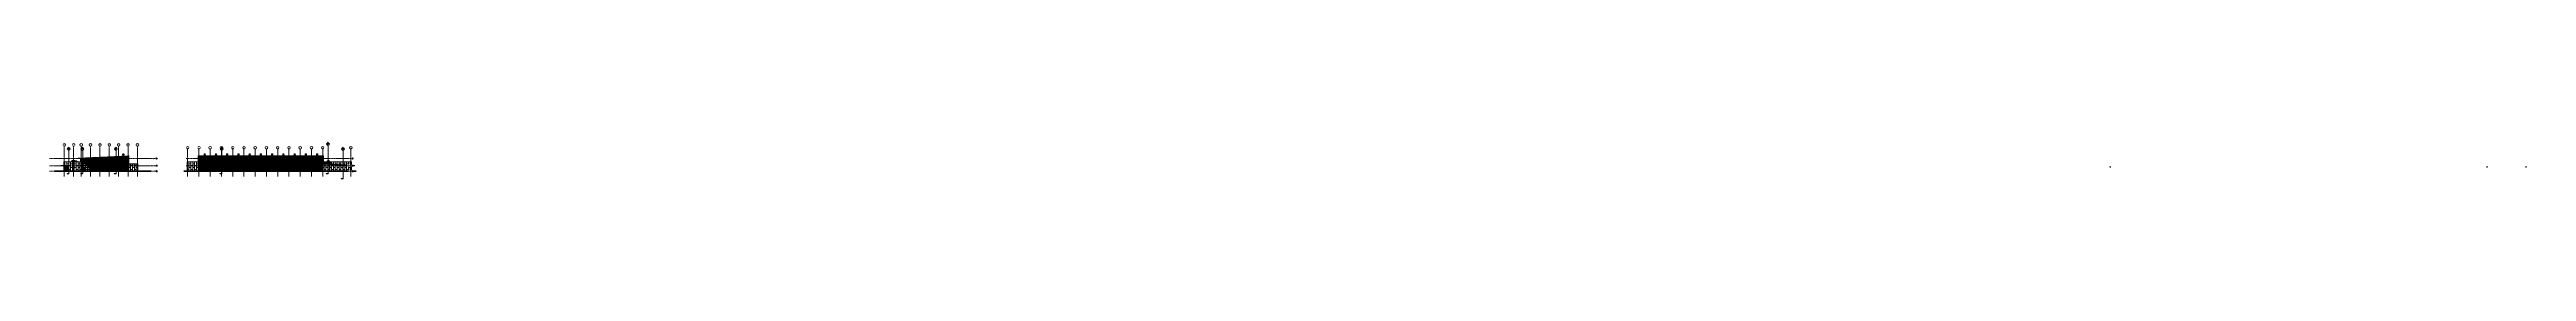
# Model space of a CAD drawing. Header units: inches. Extents: x 20426 to 92531, y -195 to 750.
# Drawn here: x 28834 to 92531, y -195 to 750 of the extents above; entities that cross this region are included whole.
import ezdxf

# ---------------------------------------------------------------- set-up
doc = ezdxf.new("R2010")
doc.units = ezdxf.units.IN
doc.header["$MEASUREMENT"] = 0
doc.linetypes.add('Grid Line 1_2_', pattern=[0.875, 0.5, -0.125, 0.125, -0.125])
doc.linetypes.add('Hidden 1_8_', pattern=[0.1875, 0.125, -0.0625])
for name, color, linetype, lineweight in [('A-DOOR', 31, 'Continuous', 13), ('A-FLOR-LEVL', 51, 'Continuous', 9), ('A-GENM', 13, 'Continuous', 9), ('A-GLAZ-CWMG', 51, 'Continuous', 9), ('A-ROOF', 132, 'Continuous', 13), ('A-ROOF-OTLN', 132, 'Continuous', 9), ('A-WALL', 113, 'Continuous', 13), ('A-WALL-PATT', 111, 'Continuous', 13), ('C-TOPO', 7, 'Continuous', 9), ('G-ANNO-SYMB', 111, 'Continuous', 9), ('G-IMPT', 8, 'Continuous', 9), ('I-WALL', 2, 'Continuous', 13), ('L-SITE-WALL', 31, 'Continuous', 13), ('M-EQPM', 50, 'Continuous', 9), ('M-HVAC-DUCT', 70, 'Continuous', 9), ('M-HVAC-DUCT-ANNO', 70, 'Continuous', 9), ('M-HVAC-DUCT-CNTR', 70, 'Continuous', 9), ('Q-CASE', 31, 'Continuous', 9), ('Q-SPCQ', 91, 'Continuous', 9), ('S-BEAM', 12, 'Continuous', 9), ('S-COLS', 52, 'Continuous', 9), ('S-GRID', 1, 'Continuous', 9), ('S-GRID-IDEN', 1, 'Continuous', 9)]:
    doc.layers.add(name, color=color, linetype=linetype, lineweight=lineweight)
doc.styles.add('Arial', font='arial.ttf', dxfattribs={"height": 15.736527})
doc.styles.add('Arial_1', font='arial.ttf', dxfattribs={"height": 23.60479})
doc.styles.add('Arial_2', font='arial.ttf', dxfattribs={"height": 11.802395})
pattern_1 = [(0, (-21143.68, 0.25), (-193, 193), [48, -145]), (90, (-21143.68, 0.25), (-193, 1e-14), [96.25, -96.75]), (180, (-21095.68, 96.5), (-193, 193), [48, -145]), (90, (-21095.68, 0.25), (-193, 1e-14), [96.25, -96.75]), (180, (-21095.68, 96.75), (-193, 193), [48, -145]), (90, (-21095.68, 96.75), (-193, 1e-14), [96.25, -96.75]), (0, (-21143.68, 193), (-193, 193), [48, -145]), (90, (-21143.68, 96.75), (-193, 1e-14), [96.25, -96.75]), (0, (-21095.43, 48.25), (-193, 193), [48, -145]), (90, (-21095.43, 0), (-193, 1e-14), [48.25, -144.75]), (90, (-21047.43, 0), (-193, 1e-14), [48.25, -144.75]), (0, (-21095.43, 144.75), (-193, 193), [48, -145]), (90, (-21095.43, 48.5), (-193, 1e-14), [96.25, -96.75]), (180, (-21047.43, 48.5), (-193, 193), [48, -145]), (90, (-21047.43, 48.5), (-193, 1e-14), [96.25, -96.75]), (90, (-21095.43, 145), (-193, 1e-14), [48, -145]), (180, (-21047.43, 145), (-193, 193), [48, -145]), (90, (-21047.43, 145), (-193, 1e-14), [48, -145]), (0, (-21047.18, 0.25), (-193, 193), [48, -145]), (90, (-21047.18, 0.25), (-193, 1e-14), [96.25, -96.75]), (180, (-20999.18, 96.5), (-193, 193), [48, -145]), (90, (-20999.18, 0.25), (-193, 1e-14), [96.25, -96.75]), (180, (-20999.18, 96.75), (-193, 193), [48, -145]), (90, (-20999.18, 96.75), (-193, 1e-14), [96.25, -96.75]), (180, (-20999.18, 193), (-193, 193), [48, -145]), (90, (-21047.18, 96.75), (-193, 1e-14), [96.25, -96.75]), (0, (-20998.93, 48.25), (-193, 193), [48, -145]), (90, (-20998.93, 0), (-193, 1e-14), [48.25, -144.75]), (90, (-20950.93, 0), (-193, 1e-14), [48.25, -144.75]), (0, (-20998.93, 144.75), (-193, 193), [48, -145]), (90, (-20998.93, 48.5), (-193, 1e-14), [96.25, -96.75]), (180, (-20950.93, 48.5), (-193, 193), [48, -145]), (90, (-20950.93, 48.5), (-193, 1e-14), [96.25, -96.75]), (90, (-20998.93, 145), (-193, 1e-14), [48, -145]), (180, (-20950.93, 145), (-193, 193), [48, -145]), (90, (-20950.93, 145), (-193, 1e-14), [48, -145])]
pattern_2 = [(90, (-83285.12, -1109.5), (-193, -193), [48, -145]), (180, (-83285.12, -1109.5), (-2e-14, -193), [96.25, -96.75]), (270, (-83381.37, -1061.5), (-193, -193), [48, -145]), (180, (-83285.12, -1061.5), (-2e-14, -193), [96.25, -96.75]), (270, (-83381.62, -1061.5), (-193, -193), [48, -145]), (180, (-83381.62, -1061.5), (-2e-14, -193), [96.25, -96.75]), (90, (-83477.87, -1109.5), (-193, -193), [48, -145]), (180, (-83381.62, -1109.5), (-2e-14, -193), [96.25, -96.75]), (90, (-83333.12, -1061.25), (-193, -193), [48, -145]), (180, (-83284.87, -1061.25), (-2e-14, -193), [48.25, -144.75]), (180, (-83284.87, -1013.25), (-2e-14, -193), [48.25, -144.75]), (90, (-83429.62, -1061.25), (-193, -193), [48, -145]), (180, (-83333.37, -1061.25), (-2e-14, -193), [96.25, -96.75]), (270, (-83333.37, -1013.25), (-193, -193), [48, -145]), (180, (-83333.37, -1013.25), (-2e-14, -193), [96.25, -96.75]), (180, (-83429.87, -1061.25), (-2e-14, -193), [48, -145]), (270, (-83429.87, -1013.25), (-193, -193), [48, -145]), (180, (-83429.87, -1013.25), (-2e-14, -193), [48, -145]), (90, (-83285.12, -1013), (-193, -193), [48, -145]), (180, (-83285.12, -1013), (-2e-14, -193), [96.25, -96.75]), (270, (-83381.37, -965), (-193, -193), [48, -145]), (180, (-83285.12, -965), (-2e-14, -193), [96.25, -96.75]), (270, (-83381.62, -965), (-193, -193), [48, -145]), (180, (-83381.62, -965), (-2e-14, -193), [96.25, -96.75]), (270, (-83477.87, -965), (-193, -193), [48, -145]), (180, (-83381.62, -1013), (-2e-14, -193), [96.25, -96.75]), (90, (-83333.12, -964.75), (-193, -193), [48, -145]), (180, (-83284.87, -964.75), (-2e-14, -193), [48.25, -144.75]), (180, (-83284.87, -916.75), (-2e-14, -193), [48.25, -144.75]), (90, (-83429.62, -964.75), (-193, -193), [48, -145]), (180, (-83333.37, -964.75), (-2e-14, -193), [96.25, -96.75]), (270, (-83333.37, -916.75), (-193, -193), [48, -145]), (180, (-83333.37, -916.75), (-2e-14, -193), [96.25, -96.75]), (180, (-83429.87, -964.75), (-2e-14, -193), [48, -145]), (270, (-83429.87, -916.75), (-193, -193), [48, -145]), (180, (-83429.87, -916.75), (-2e-14, -193), [48, -145])]
pattern_3 = [(0, (-84925.37, 0.25), (-193, 193), [48, -145]), (90, (-84925.37, 0.25), (-193, 1e-14), [96.25, -96.75]), (180, (-84877.37, 96.5), (-193, 193), [48, -145]), (90, (-84877.37, 0.25), (-193, 1e-14), [96.25, -96.75]), (180, (-84877.37, 96.75), (-193, 193), [48, -145]), (90, (-84877.37, 96.75), (-193, 1e-14), [96.25, -96.75]), (0, (-84925.37, 193), (-193, 193), [48, -145]), (90, (-84925.37, 96.75), (-193, 1e-14), [96.25, -96.75]), (0, (-84877.12, 48.25), (-193, 193), [48, -145]), (90, (-84877.12, 0), (-193, 1e-14), [48.25, -144.75]), (90, (-84829.12, 0), (-193, 1e-14), [48.25, -144.75]), (0, (-84877.12, 144.75), (-193, 193), [48, -145]), (90, (-84877.12, 48.5), (-193, 1e-14), [96.25, -96.75]), (180, (-84829.12, 48.5), (-193, 193), [48, -145]), (90, (-84829.12, 48.5), (-193, 1e-14), [96.25, -96.75]), (90, (-84877.12, 145), (-193, 1e-14), [48, -145]), (180, (-84829.12, 145), (-193, 193), [48, -145]), (90, (-84829.12, 145), (-193, 1e-14), [48, -145]), (0, (-84828.87, 0.25), (-193, 193), [48, -145]), (90, (-84828.87, 0.25), (-193, 1e-14), [96.25, -96.75]), (180, (-84780.87, 96.5), (-193, 193), [48, -145]), (90, (-84780.87, 0.25), (-193, 1e-14), [96.25, -96.75]), (180, (-84780.87, 96.75), (-193, 193), [48, -145]), (90, (-84780.87, 96.75), (-193, 1e-14), [96.25, -96.75]), (180, (-84780.87, 193), (-193, 193), [48, -145]), (90, (-84828.87, 96.75), (-193, 1e-14), [96.25, -96.75]), (0, (-84780.62, 48.25), (-193, 193), [48, -145]), (90, (-84780.62, 0), (-193, 1e-14), [48.25, -144.75]), (90, (-84732.62, 0), (-193, 1e-14), [48.25, -144.75]), (0, (-84780.62, 144.75), (-193, 193), [48, -145]), (90, (-84780.62, 48.5), (-193, 1e-14), [96.25, -96.75]), (180, (-84732.62, 48.5), (-193, 193), [48, -145]), (90, (-84732.62, 48.5), (-193, 1e-14), [96.25, -96.75]), (90, (-84780.62, 145), (-193, 1e-14), [48, -145]), (180, (-84732.62, 145), (-193, 193), [48, -145]), (90, (-84732.62, 145), (-193, 1e-14), [48, -145])]
pattern_4 = [(90, (-81740.871, 0), (-8, 5e-16), [])]

# ---------------------------------------------------------------- blocks, each defined once
blk = doc.blocks.new('HSS-Hollow Structural Section-Column - HSS6X6X1_4-556719-Elevation - East')
at = {"layer": 'S-COLS'}
h = blk.add_hatch(color=256, dxfattribs=at)
h.paths.add_polyline_path([(-22787, 2), (-22782, 2), (-22782, 46), (-22787, 46), (-22787, 20)], flags=0)
h.paths.add_polyline_path([(-22782, 49), (-22782, 94), (-22787, 94), (-22787, 49), (-22782, 49)], flags=0)
h.paths.add_polyline_path([(-22782, 98), (-22782, 143), (-22787, 143), (-22787, 98), (-22782, 98)], flags=0)
h = blk.add_hatch(color=256, dxfattribs=at)
h.paths.add_polyline_path([(-22787, 2), (-22787, 2), (-22787, 46), (-22787, 46), (-22787, 2), (-22787, 2)], flags=0)
h.paths.add_polyline_path([(-22787, 49), (-22787, 49), (-22787, 94), (-22787, 94), (-22787, 49)], flags=0)
h.paths.add_polyline_path([(-22787, 98), (-22787, 143), (-22787, 143), (-22787, 98), (-22787, 98)], flags=0)
h = blk.add_hatch(color=256, dxfattribs=at)
h.paths.add_polyline_path([(-22782, 2), (-22781, 2), (-22781, 46), (-22782, 46), (-22782, 20)], flags=0)
h.paths.add_polyline_path([(-22781, 49), (-22781, 49), (-22781, 94), (-22782, 94), (-22782, 49), (-22782, 49)], flags=0)
h.paths.add_polyline_path([(-22782, 98), (-22781, 98), (-22781, 143), (-22782, 143), (-22782, 133)], flags=0)
at = {"layer": 'S-COLS', "linetype": 'Hidden 1_8_'}
for p, q in [((-22787, 98), (-22787, 143)), ((-22787, 49), (-22787, 94)), ((-22787, 2), (-22787, 46)), ((-22782, 143), (-22782, 98)), ((-22782, 94), (-22782, 49)), ((-22782, 46), (-22782, 2))]:
    blk.add_line(p, q, dxfattribs=at)
at = {"layer": 'S-COLS'}
for p, q in [((-22787, 143), (-22787, 98)), ((-22787, 94), (-22787, 49)), ((-22787, 46), (-22787, 2)), ((-22781, 98), (-22781, 143)), ((-22781, 49), (-22781, 94)), ((-22781, 2), (-22781, 46))]:
    blk.add_line(p, q, dxfattribs=at)
blk = doc.blocks.new('W-Wide Flange - W21X166-773988-Elevation - East')
at = {"layer": 'S-BEAM'}
h = blk.add_hatch(color=256, dxfattribs=at)
h.paths.add_polyline_path([(-22781, 142), (-22770, 143), (-22781, 143)], flags=0)
h.paths.add_polyline_path([(-22724, 145), (-22722, 145), (-22710, 145), (-22743, 145), (-22755, 145), (-22724, 145)], flags=0)
h = blk.add_hatch(color=256, dxfattribs=at)
h.paths.add_polyline_path([(-22781, 141), (-22761, 142), (-22761, 143), (-22770, 143), (-22781, 142), (-22781, 142)], flags=0)
h.paths.add_polyline_path([(-22759, 142), (-22749, 143), (-22759, 143), (-22759, 143)], flags=0)
h.paths.add_polyline_path([(-22719, 145), (-22701, 145), (-22689, 145), (-22710, 145), (-22721, 145)], flags=0)
h = blk.add_hatch(color=256, dxfattribs=at)
h.paths.add_polyline_path([(-22780, 123), (-22761, 124), (-22761, 142), (-22781, 141), (-22780, 133)], flags=0)
h.paths.add_polyline_path([(-22759, 124), (-22725, 126), (-22725, 143), (-22749, 143), (-22759, 142), (-22759, 133)], flags=0)
h.paths.add_polyline_path([(-22723, 126), (-22690, 127), (-22690, 143), (-22723, 143), (-22723, 133)], flags=0)
h.paths.add_polyline_path([(-22688, 127), (-22688, 127), (-22688, 145), (-22690, 145), (-22701, 145), (-22688, 145), (-22688, 133)], flags=0)
h = blk.add_hatch(color=256, dxfattribs=at)
h.paths.add_polyline_path([(-22780, 121), (-22780, 121), (-22780, 123), (-22780, 123)], flags=0)
h.paths.add_polyline_path([(-22780, 123), (-22780, 123), (-22780, 133)], flags=0)
h.paths.add_polyline_path([(-22781, 142), (-22781, 142), (-22781, 143), (-22781, 143)], flags=0)
h = blk.add_hatch(color=256, dxfattribs=at)
h.paths.add_polyline_path([(-22780, 123), (-22761, 123), (-22761, 124), (-22780, 123), (-22780, 123)], flags=0)
h.paths.add_polyline_path([(-22759, 123), (-22725, 125), (-22725, 126), (-22759, 124), (-22759, 123)], flags=0)
h.paths.add_polyline_path([(-22723, 125), (-22690, 126), (-22690, 127), (-22723, 126), (-22723, 125)], flags=0)
h.paths.add_polyline_path([(-22688, 126), (-22688, 126), (-22688, 127), (-22688, 127), (-22688, 126)], flags=0)
h = blk.add_hatch(color=256, dxfattribs=at)
h.paths.add_polyline_path([(-22780, 121), (-22761, 122), (-22761, 123), (-22780, 123)], flags=0)
h.paths.add_polyline_path([(-22759, 122), (-22725, 123), (-22725, 125), (-22759, 123)], flags=0)
h.paths.add_polyline_path([(-22723, 124), (-22690, 125), (-22690, 126), (-22723, 125)], flags=0)
h.paths.add_polyline_path([(-22688, 125), (-22688, 125), (-22688, 126), (-22688, 126)], flags=0)
for p, q in [((-22781, 142), (-22781, 143)), ((-22781, 143), (-22781, 142)), ((-22781, 142), (-22770, 143)), ((-22781, 142), (-22781, 142)), ((-22781, 142), (-22781, 142)), ((-22780, 123), (-22781, 141)), ((-22781, 141), (-22780, 123)), ((-22780, 123), (-22780, 121)), ((-22780, 121), (-22780, 123)), ((-22780, 123), (-22780, 123)), ((-22780, 123), (-22780, 123)), ((-22780, 123), (-22761, 123)), ((-22780, 121), (-22761, 122)), ((-22780, 121), (-22780, 121)), ((-22759, 123), (-22725, 125)), ((-22759, 122), (-22725, 123)), ((-22755, 145), (-22743, 145)), ((-22723, 125), (-22690, 126)), ((-22723, 124), (-22690, 125)), ((-22722, 145), (-22710, 145)), ((-22688, 126), (-22688, 126)), ((-22688, 125), (-22688, 125))]:
    blk.add_line(p, q, dxfattribs=at)
for centre, start_param, end_param in [((-22781, 141), 0, 1.570796), ((-22781, 141), 4.712389, 6.283185), ((-22780, 123), 1.570796, 3.141593), ((-22780, 123), 3.141593, 4.712389)]:
    blk.add_ellipse(centre, major_axis=(-0.037, 0.889), ratio=0.014145, start_param=start_param, end_param=end_param, dxfattribs=at)
blk = doc.blocks.new('Girt_C - 8_D-841280-Elevation - East')
at = {"layer": 'S-BEAM'}
h = blk.add_hatch(color=256, dxfattribs=at)
h.paths.add_polyline_path([(-22792, 48), (-22761, 48), (-22761, 49), (-22792, 48)], flags=0)
h.paths.add_polyline_path([(-22688, 48), (-22688, 49), (-22688, 48), (-22688, 48)], flags=0)
h.paths.add_polyline_path([(-22725, 48), (-22725, 49), (-22759, 48), (-22759, 48)], flags=0)
h.paths.add_polyline_path([(-22690, 48), (-22690, 49), (-22723, 48), (-22723, 48)], flags=0)
h = blk.add_hatch(color=256, dxfattribs=at)
h.paths.add_polyline_path([(-22725, 46), (-22725, 48), (-22759, 48), (-22759, 46)], flags=0)
h.paths.add_polyline_path([(-22782, 46), (-22761, 46), (-22761, 48), (-22792, 48), (-22792, 46)], flags=0)
h.paths.add_polyline_path([(-22688, 46), (-22688, 48), (-22688, 48), (-22688, 46)], flags=0)
h.paths.add_polyline_path([(-22723, 46), (-22690, 46), (-22690, 48), (-22723, 48)], flags=0)
h = blk.add_hatch(color=256, dxfattribs=at)
h.paths.add_polyline_path([(-22725, 46), (-22725, 46), (-22759, 46), (-22759, 46)], flags=0)
h.paths.add_polyline_path([(-22782, 46), (-22761, 46), (-22761, 46), (-22792, 46), (-22792, 46)], flags=0)
h.paths.add_polyline_path([(-22688, 46), (-22688, 46), (-22688, 46), (-22688, 46)], flags=0)
h.paths.add_polyline_path([(-22723, 46), (-22690, 46), (-22690, 46), (-22723, 46)], flags=0)
for p, q in [((-22761, 49), (-22792, 49)), ((-22792, 48), (-22792, 49)), ((-22792, 46), (-22792, 48)), ((-22792, 46), (-22792, 46)), ((-22792, 46), (-22761, 46)), ((-22792, 46), (-22761, 46)), ((-22725, 49), (-22759, 49)), ((-22759, 46), (-22725, 46)), ((-22759, 46), (-22725, 46)), ((-22690, 49), (-22723, 49)), ((-22723, 46), (-22690, 46)), ((-22723, 46), (-22690, 46)), ((-22688, 49), (-22688, 49)), ((-22688, 46), (-22688, 46)), ((-22688, 46), (-22688, 46))]:
    blk.add_line(p, q, dxfattribs=at)
blk = doc.blocks.new('Girt_C - 8_D-V66-Elevation - East')
at = {"layer": 'S-BEAM'}
h = blk.add_hatch(color=256, dxfattribs=at)
h.paths.add_polyline_path([(-22792, 94), (-22761, 94), (-22761, 96), (-22792, 96), (-22792, 95)], flags=0)
h.paths.add_polyline_path([(-22690, 94), (-22690, 96), (-22723, 96), (-22723, 94)], flags=0)
h.paths.add_polyline_path([(-22759, 94), (-22725, 94), (-22725, 96), (-22759, 96), (-22759, 95)], flags=0)
h.paths.add_polyline_path([(-22688, 94), (-22688, 94), (-22688, 97), (-22688, 97), (-22688, 95)], flags=0)
h = blk.add_hatch(color=256, dxfattribs=at)
h.paths.add_polyline_path([(-22792, 94), (-22761, 94), (-22761, 94), (-22792, 94)], flags=0)
h.paths.add_polyline_path([(-22688, 94), (-22688, 94), (-22688, 94), (-22688, 94)], flags=0)
h.paths.add_polyline_path([(-22723, 94), (-22690, 94), (-22690, 94), (-22723, 94)], flags=0)
h.paths.add_polyline_path([(-22759, 94), (-22725, 94), (-22725, 94), (-22759, 94)], flags=0)
blk.add_hatch(color=256, dxfattribs=at).paths.add_polyline_path([(-22688, 97), (-22688, 97), (-22688, 97), (-22688, 97)], flags=0)
for p, q in [((-22792, 94), (-22792, 96)), ((-22792, 94), (-22792, 94)), ((-22792, 94), (-22761, 94)), ((-22792, 94), (-22761, 94)), ((-22759, 94), (-22725, 94)), ((-22759, 94), (-22725, 94)), ((-22723, 94), (-22690, 94)), ((-22723, 94), (-22690, 94)), ((-22688, 97), (-22688, 97)), ((-22688, 94), (-22688, 94)), ((-22688, 94), (-22688, 94))]:
    blk.add_line(p, q, dxfattribs=at)
blk = doc.blocks.new('Girt_Z - 8_D-790721-Elevation - East')
at = {"layer": 'S-BEAM'}
for points in [[(-22114, 99), (-22114, 100), (-22333, 100), (-22333, 99), (-22143, 99)], [(-22114, 97), (-22114, 99), (-22333, 99), (-22333, 97), (-22143, 97)], [(-22114, 97), (-22114, 97), (-22333, 97), (-22333, 97), (-22143, 97)], [(-22333, 97), (-22114, 97), (-22114, 97), (-22333, 97), (-22333, 97)], [(-22318, 94), (-22114, 94), (-22114, 97), (-22333, 97), (-22333, 94)], [(-22259, 94), (-22114, 94), (-22114, 94), (-22333, 94), (-22333, 94), (-22318, 94)], [(-22259, 94), (-22114, 94), (-22114, 94), (-22333, 94), (-22333, 94), (-22318, 94)]]:
    blk.add_hatch(color=256, dxfattribs=at).paths.add_polyline_path(points, flags=0)
for p, q in [((-22333, 100), (-22114, 100)), ((-22333, 99), (-22114, 99)), ((-22333, 97), (-22114, 97)), ((-22333, 97), (-22114, 97)), ((-22333, 94), (-22114, 94)), ((-22333, 94), (-22114, 94)), ((-22333, 94), (-22114, 94))]:
    blk.add_line(p, q, dxfattribs=at)
blk = doc.blocks.new('Girt_Z - 8_D-790722-Elevation - East')
at = {"layer": 'S-BEAM'}
for points in [[(-22259, 51), (-22114, 51), (-22114, 51), (-22333, 51), (-22333, 51)], [(-22259, 49), (-22114, 49), (-22114, 51), (-22333, 51), (-22333, 49)], [(-22259, 48), (-22114, 48), (-22114, 49), (-22333, 49), (-22333, 48)], [(-22333, 48), (-22114, 48), (-22114, 48), (-22333, 48), (-22333, 48)], [(-22259, 46), (-22114, 46), (-22114, 48), (-22333, 48), (-22333, 46), (-22318, 46)], [(-22259, 46), (-22114, 46), (-22114, 46), (-22333, 46), (-22333, 46), (-22318, 46)], [(-22259, 46), (-22114, 46), (-22114, 46), (-22333, 46), (-22333, 46), (-22318, 46)]]:
    blk.add_hatch(color=256, dxfattribs=at).paths.add_polyline_path(points, flags=0)
for p, q in [((-22333, 51), (-22114, 51)), ((-22333, 51), (-22114, 51)), ((-22333, 48), (-22114, 48)), ((-22333, 48), (-22114, 48)), ((-22333, 46), (-22114, 46)), ((-22333, 46), (-22114, 46)), ((-22333, 46), (-22114, 46))]:
    blk.add_line(p, q, dxfattribs=at)
blk = doc.blocks.new('Girt_Z - 8_D-V67-Elevation - East')
at = {"layer": 'S-BEAM'}
for points in [[(-22114, 148), (-22114, 148), (-22333, 148), (-22333, 148), (-22143, 148)], [(-22114, 145), (-22114, 148), (-22333, 148), (-22333, 145), (-22143, 145)], [(-22114, 145), (-22114, 145), (-22333, 145), (-22333, 145), (-22143, 145)]]:
    blk.add_hatch(color=256, dxfattribs=at).paths.add_polyline_path(points, flags=0)
h = blk.add_hatch(color=256, dxfattribs=at)
h.paths.add_polyline_path([(-22330, 145), (-22114, 145), (-22114, 145), (-22330, 145), (-22330, 145)], flags=0)
h.paths.add_polyline_path([(-22333, 145), (-22331, 145), (-22331, 145), (-22333, 145), (-22333, 145)], flags=0)
h = blk.add_hatch(color=256, dxfattribs=at)
h.paths.add_polyline_path([(-22114, 143), (-22114, 145), (-22330, 145), (-22330, 143), (-22143, 143)], flags=0)
h.paths.add_polyline_path([(-22333, 143), (-22331, 143), (-22331, 145), (-22333, 145)], flags=0)
h = blk.add_hatch(color=256, dxfattribs=at)
h.paths.add_polyline_path([(-22114, 142), (-22114, 143), (-22330, 143), (-22330, 142), (-22143, 142)], flags=0)
h.paths.add_polyline_path([(-22333, 142), (-22331, 142), (-22331, 143), (-22333, 143)], flags=0)
h = blk.add_hatch(color=256, dxfattribs=at)
h.paths.add_polyline_path([(-22114, 142), (-22114, 142), (-22330, 142), (-22330, 142), (-22143, 142)], flags=0)
h.paths.add_polyline_path([(-22333, 142), (-22331, 142), (-22331, 142), (-22333, 142)], flags=0)
for p, q in [((-22333, 148), (-22114, 148)), ((-22333, 148), (-22114, 148)), ((-22333, 145), (-22114, 145)), ((-22333, 145), (-22331, 145)), ((-22333, 143), (-22331, 143)), ((-22333, 142), (-22331, 142)), ((-22333, 142), (-22331, 142)), ((-22330, 145), (-22114, 145)), ((-22330, 143), (-22114, 143)), ((-22330, 142), (-22114, 142)), ((-22330, 142), (-22114, 142))]:
    blk.add_line(p, q, dxfattribs=at)
blk = doc.blocks.new('Girt_C - 8_D-757212-Elevation - East')
at = {"layer": 'S-BEAM'}
h = blk.add_hatch(color=256, dxfattribs=at)
h.paths.add_polyline_path([(-22795, 46), (-22795, 46), (-22795, 46), (-22795, 48), (-22795, 48), (-22795, 46)], flags=0)
h.paths.add_polyline_path([(-22795, 48), (-22792, 48), (-22792, 49), (-22795, 48), (-22795, 48)], flags=0)
for p, q in [((-22792, 49), (-22795, 49)), ((-22795, 48), (-22795, 46)), ((-22795, 46), (-22795, 48)), ((-22795, 48), (-22792, 48)), ((-22795, 46), (-22795, 46)), ((-22795, 46), (-22795, 46)), ((-22795, 46), (-22795, 46))]:
    blk.add_line(p, q, dxfattribs=at)
for radius, end in [(0.188, 180), (0.0782, 176.95764)]:
    blk.add_arc((-22795, 48), radius, 90, end, dxfattribs=at)
blk = doc.blocks.new('turbine vent - turbine vent-625927-Elevation - East')
at = {"layer": 'A-GENM'}
for points in [[(-21275, 416), (-21275, 416), (-21275, 416), (-21274, 416), (-21273, 416), (-21272, 416), (-21270, 416), (-21269, 416), (-21268, 416), (-21265, 417), (-21263, 417), (-21261, 417), (-21261, 417), (-21259, 417), (-21258, 417), (-21257, 417), (-21256, 417), (-21254, 417), (-21252, 417), (-21252, 417), (-21252, 417), (-21252, 417), (-21252, 417), (-21250, 419), (-21248, 421), (-21247, 424), (-21246, 426), (-21245, 429), (-21245, 432), (-21246, 436), (-21246, 438), (-21248, 441), (-21249, 443), (-21251, 445), (-21254, 447), (-21257, 449), (-21259, 450), (-21259, 450), (-21261, 450), (-21263, 450), (-21263, 450), (-21265, 450), (-21268, 450), (-21270, 449), (-21271, 449), (-21273, 448), (-21273, 448), (-21276, 446), (-21278, 444), (-21280, 442), (-21281, 439), (-21282, 437), (-21283, 434), (-21283, 431), (-21283, 428), (-21282, 425), (-21280, 422), (-21279, 420), (-21277, 417), (-21275, 416)], [(-21277, 388), (-21262, 389), (-21263, 417), (-21264, 417), (-21267, 416), (-21268, 416), (-21269, 416), (-21271, 416), (-21272, 416), (-21272, 416), (-21273, 416), (-21275, 416), (-21275, 416), (-21277, 388)], [(-21263, 450), (-21263, 450), (-21263, 450)], [(-21262, 389), (-21247, 389), (-21252, 417), (-21252, 417), (-21252, 417), (-21252, 417), (-21253, 417), (-21256, 417), (-21257, 417), (-21258, 417), (-21260, 417), (-21261, 417), (-21262, 417), (-21263, 417), (-21262, 389)]]:
    blk.add_hatch(color=256, dxfattribs=at).paths.add_polyline_path(points, flags=0)
for p, q in [((-21275, 417), (-21277, 388)), ((-21265, 450), (-21264, 425)), ((-21247, 389), (-21252, 418))]:
    blk.add_line(p, q, dxfattribs=at)
at = {"layer": 'A-GENM', "flags": 128}
for points in [[(-21275, 416), (-21275, 416), (-21275, 416), (-21276, 417), (-21277, 417), (-21277, 418), (-21278, 418), (-21278, 419), (-21279, 419), (-21279, 420), (-21280, 421), (-21280, 421), (-21280, 422), (-21281, 422), (-21281, 423), (-21281, 424), (-21282, 425), (-21282, 425), (-21282, 426), (-21282, 427), (-21283, 427), (-21283, 428), (-21283, 429), (-21283, 430), (-21283, 430), (-21283, 431), (-21283, 432), (-21283, 433), (-21283, 433), (-21283, 434), (-21283, 435), (-21283, 436), (-21282, 436), (-21282, 437), (-21282, 438), (-21282, 439), (-21281, 439), (-21281, 440), (-21281, 441), (-21280, 441), (-21280, 442), (-21279, 443), (-21279, 443), (-21279, 444), (-21278, 444), (-21277, 445), (-21277, 445), (-21276, 446), (-21276, 446), (-21275, 447), (-21275, 447), (-21274, 448), (-21273, 448), (-21273, 448), (-21272, 449), (-21271, 449), (-21270, 449), (-21270, 450), (-21269, 450), (-21268, 450), (-21268, 450), (-21267, 450), (-21266, 450), (-21265, 450), (-21265, 450)], [(-21265, 450), (-21264, 450), (-21263, 450), (-21263, 450), (-21262, 450), (-21261, 450), (-21260, 450), (-21260, 450), (-21259, 450), (-21258, 449), (-21257, 449), (-21257, 449), (-21256, 449), (-21255, 448), (-21255, 448), (-21254, 448), (-21253, 447), (-21253, 447), (-21252, 446), (-21252, 446), (-21251, 445), (-21250, 445), (-21250, 444), (-21249, 444), (-21249, 443), (-21249, 442), (-21248, 442), (-21248, 441), (-21247, 440), (-21247, 440), (-21247, 439), (-21246, 438), (-21246, 438), (-21246, 437), (-21246, 436), (-21246, 435), (-21245, 435), (-21245, 434), (-21245, 433), (-21245, 432), (-21245, 432), (-21245, 431), (-21245, 430), (-21245, 429), (-21245, 429), (-21245, 428), (-21246, 427), (-21246, 426), (-21246, 426), (-21246, 425), (-21246, 424), (-21247, 424), (-21247, 423), (-21247, 422), (-21248, 422), (-21248, 421), (-21249, 420), (-21249, 420), (-21250, 419), (-21250, 419), (-21251, 418), (-21251, 417), (-21252, 417), (-21252, 417)]]:
    blk.add_lwpolyline(points, dxfattribs=at)
blk = doc.blocks.new('Dimension Lumber - 2x8-835529-Elevation - East')
at = {"layer": 'S-BEAM'}
blk.add_hatch(color=256, dxfattribs=at).paths.add_polyline_path([(-22422, 329), (-22369, 331), (-22369, 338), (-22422, 336)], flags=0)
for p, q in [((-22422, 336), (-22369, 338)), ((-22422, 329), (-22422, 336)), ((-22369, 331), (-22422, 329))]:
    blk.add_line(p, q, dxfattribs=at)
blk = doc.blocks.new('Girt_C - 8_D-773999-Elevation - East')
at = {"layer": 'S-BEAM'}
blk.add_hatch(color=256, dxfattribs=at).paths.add_polyline_path([(-22795, 94), (-22795, 94), (-22795, 94), (-22795, 96), (-22795, 96), (-22795, 94)], flags=0)
for p, q in [((-22795, 96), (-22795, 94)), ((-22795, 94), (-22795, 96)), ((-22795, 94), (-22795, 94)), ((-22795, 94), (-22795, 94)), ((-22795, 94), (-22795, 94))]:
    blk.add_line(p, q, dxfattribs=at)
blk = doc.blocks.new('Trane - 20-75 Ton Packaged Ind Rooftop DX Cooling Only and Extended Casing TAG_SXHLF20_ 0210035350 - PL_AS_HF001102-e2b63efd-16e1-40f1-8521-6466c1d8891c_dwg_Trane-SXHLF20-700801-Elevation - East')
at = {"layer": 'G-IMPT'}
for points in [[(-22569, 241), (-22540, 241), (-22540, 259), (-22536, 259), (-22536, 265), (-22510, 265), (-22510, 269), (-22598, 269), (-22598, 243), (-22591, 243), (-22591, 241)], [(-22583, 269), (-22570, 269), (-22570, 275), (-22584, 275), (-22584, 269), (-22584, 269)], [(-22557, 269), (-22556, 269), (-22556, 275), (-22570, 275), (-22570, 269), (-22558, 269)], [(-22533, 269), (-22528, 269), (-22528, 275), (-22542, 275), (-22542, 269), (-22535, 269)], [(-22514, 269), (-22514, 269), (-22514, 275), (-22528, 275), (-22528, 269), (-22515, 269)]]:
    blk.add_hatch(color=256, dxfattribs=at).paths.add_polyline_path(points, flags=0)
for p, q in [((-22598, 269), (-22510, 269)), ((-22598, 243), (-22598, 269)), ((-22584, 275), (-22584, 269)), ((-22570, 275), (-22584, 275)), ((-22556, 275), (-22570, 275)), ((-22556, 269), (-22556, 275)), ((-22542, 275), (-22542, 269)), ((-22528, 275), (-22542, 275)), ((-22514, 275), (-22528, 275)), ((-22514, 269), (-22514, 275)), ((-22510, 269), (-22510, 265))]:
    blk.add_line(p, q, dxfattribs=at)
blk = doc.blocks.new('Trane - 20-75 Ton Packaged Ind Rooftop DX Cooling Only and Extended Casing TAG_SXHLF20_ 0210035350 - PL_AS_HF001102-e2b63efd-16e1-40f1-8521-6466c1d8891c_dwg_TRANEBIMLOGO-700802-Elevation - East')
at = {"layer": 'G-IMPT'}
for p, q in [((-22599, 262), (-22599, 263)), ((-22599, 263), (-22599, 261)), ((-22599, 263), (-22599, 263)), ((-22599, 263), (-22599, 263)), ((-22599, 262), (-22599, 263)), ((-22599, 263), (-22599, 263)), ((-22599, 263), (-22599, 261)), ((-22599, 263), (-22599, 263)), ((-22599, 263), (-22599, 261)), ((-22599, 261), (-22599, 263)), ((-22599, 263), (-22599, 263)), ((-22599, 263), (-22599, 263)), ((-22599, 261), (-22599, 263)), ((-22599, 263), (-22599, 262)), ((-22599, 262), (-22599, 263)), ((-22599, 263), (-22599, 263)), ((-22599, 263), (-22599, 261)), ((-22599, 262), (-22599, 263)), ((-22599, 263), (-22599, 263)), ((-22599, 262), (-22599, 262)), ((-22599, 262), (-22599, 262)), ((-22599, 261), (-22599, 262)), ((-22599, 262), (-22599, 261)), ((-22599, 261), (-22599, 262)), ((-22599, 262), (-22599, 261)), ((-22599, 261), (-22599, 262)), ((-22599, 262), (-22599, 262))]:
    blk.add_line(p, q, dxfattribs=at)
at = {"layer": 'G-IMPT', "flags": 128}
for points in [[(-22599, 262), (-22599, 263), (-22599, 262)], [(-22599, 263), (-22599, 263), (-22599, 263)], [(-22599, 263), (-22599, 263), (-22599, 263)], [(-22599, 263), (-22599, 263), (-22599, 263)], [(-22599, 263), (-22599, 261), (-22599, 263)], [(-22599, 263), (-22599, 261), (-22599, 262)], [(-22599, 262), (-22599, 262), (-22599, 262)], [(-22599, 261), (-22599, 262), (-22599, 262)], [(-22599, 262), (-22599, 262), (-22599, 262)], [(-22599, 261), (-22599, 262), (-22599, 261)]]:
    blk.add_lwpolyline(points, dxfattribs=at)
for points in [[(-22599, 263), (-22599, 263), (-22599, 263)], [(-22599, 262), (-22599, 262), (-22599, 263)], [(-22599, 262), (-22599, 262), (-22599, 262)], [(-22599, 262), (-22599, 262), (-22599, 262)], [(-22599, 261), (-22599, 261), (-22599, 261)], [(-22599, 261), (-22599, 261), (-22599, 261)], [(-22599, 261), (-22599, 261), (-22599, 261)]]:
    blk.add_lwpolyline(points, close=True, dxfattribs=at)
blk = doc.blocks.new('Trane - 20-75 Ton Packaged Ind Rooftop DX Cooling Only and Extended Casing TAG_SXHLF20_ 0210035350 - PL_AS_HF001102-e2b63efd-16e1-40f1-8521-6466c1d8891c_dwg-700800-Elevation - East')
for name in ['Trane - 20-75 Ton Packaged Ind Rooftop DX Cooling Only and Extended Casing TAG_SXHLF20_ 0210035350 - PL_AS_HF001102-e2b63efd-16e1-40f1-8521-6466c1d8891c_dwg_TRANEBIMLOGO-700802-Elevation - East', 'Trane - 20-75 Ton Packaged Ind Rooftop DX Cooling Only and Extended Casing TAG_SXHLF20_ 0210035350 - PL_AS_HF001102-e2b63efd-16e1-40f1-8521-6466c1d8891c_dwg_Trane-SXHLF20-700801-Elevation - East']:
    blk.add_blockref(name, (0, 0))
blk = doc.blocks.new('Trane - 20-75 Ton Packaged Ind Rooftop DX Cooling Only and Extended Casing TAG_SXHLF20_ 0210035350 - SXHLF20-700809-Elevation - East')
blk.add_blockref('Trane - 20-75 Ton Packaged Ind Rooftop DX Cooling Only and Extended Casing TAG_SXHLF20_ 0210035350 - PL_AS_HF001102-e2b63efd-16e1-40f1-8521-6466c1d8891c_dwg-700800-Elevation - East', (0, 0))
blk = doc.blocks.new('Trane - 20-75 Ton Packaged Ind Rooftop DX Cooling Only and Extended Casing TAG_SXHLF20_ 0210035350 - PL_AS_HF001102-e2b63efd-16e1-40f1-8521-6466c1d8891c_dwg_Trane-SXHLF20-V68-Elevation - East')
at = {"layer": 'G-IMPT'}
for points in [[(-22452, 241), (-22452, 259), (-22540, 259), (-22540, 241), (-22492, 241)], [(-22530, 259), (-22522, 259), (-22522, 265), (-22536, 265), (-22536, 259), (-22531, 259)], [(-22509, 259), (-22508, 259), (-22508, 265), (-22522, 265), (-22522, 259), (-22510, 259)], [(-22492, 259), (-22480, 259), (-22480, 265), (-22494, 265), (-22494, 259), (-22493, 259)], [(-22467, 259), (-22466, 259), (-22466, 265), (-22480, 265), (-22480, 259), (-22469, 259)]]:
    blk.add_hatch(color=256, dxfattribs=at).paths.add_polyline_path(points, flags=0)
for p, q in [((-22540, 259), (-22452, 259)), ((-22540, 259), (-22540, 241)), ((-22536, 265), (-22536, 259)), ((-22522, 265), (-22536, 265)), ((-22508, 265), (-22522, 265)), ((-22508, 259), (-22508, 265)), ((-22494, 265), (-22494, 259)), ((-22480, 265), (-22494, 265)), ((-22466, 265), (-22480, 265)), ((-22466, 259), (-22466, 265)), ((-22452, 259), (-22452, 241))]:
    blk.add_line(p, q, dxfattribs=at)
blk = doc.blocks.new('Trane - 20-75 Ton Packaged Ind Rooftop DX Cooling Only and Extended Casing TAG_SXHLF20_ 0210035350 - PL_AS_HF001102-e2b63efd-16e1-40f1-8521-6466c1d8891c_dwg-V69-Elevation - East')
blk.add_blockref('Trane - 20-75 Ton Packaged Ind Rooftop DX Cooling Only and Extended Casing TAG_SXHLF20_ 0210035350 - PL_AS_HF001102-e2b63efd-16e1-40f1-8521-6466c1d8891c_dwg_Trane-SXHLF20-V68-Elevation - East', (0, 0))
at = {"extrusion": (0, 0, -1)}
blk.add_blockref('Trane - 20-75 Ton Packaged Ind Rooftop DX Cooling Only and Extended Casing TAG_SXHLF20_ 0210035350 - PL_AS_HF001102-e2b63efd-16e1-40f1-8521-6466c1d8891c_dwg_TRANEBIMLOGO-700802-Elevation - East', (45050, -10), dxfattribs=at)
blk = doc.blocks.new('Trane - 20-75 Ton Packaged Ind Rooftop DX Cooling Only and Extended Casing TAG_SXHLF20_ 0210035350 - SXHLF20-V70-Elevation - East')
blk.add_blockref('Trane - 20-75 Ton Packaged Ind Rooftop DX Cooling Only and Extended Casing TAG_SXHLF20_ 0210035350 - PL_AS_HF001102-e2b63efd-16e1-40f1-8521-6466c1d8891c_dwg-V69-Elevation - East', (0, 0))
blk = doc.blocks.new('Trane - Packaged Voyager Rooftop System 12_5-25 Ton Gas-Electric Packaged Unit TAG_YHD300_ 1008114931 - PL_AY4V000072-0a482d62-fa2d-4e4c-a01b-d2dd38fd3219_dwg_Trane-YHD300-691629-Elevation - East')
at = {"layer": 'G-IMPT'}
for points in [[(-22637, 242), (-22591, 242), (-22591, 243), (-22675, 243), (-22675, 242), (-22638, 242)], [(-22608, 241), (-22591, 241), (-22591, 242), (-22675, 242), (-22675, 241), (-22627, 241)]]:
    blk.add_hatch(color=256, dxfattribs=at).paths.add_polyline_path(points, flags=0)
for p, q in [((-22591, 243), (-22675, 243)), ((-22675, 243), (-22675, 242)), ((-22591, 242), (-22675, 242)), ((-22675, 242), (-22675, 241)), ((-22591, 243), (-22591, 242)), ((-22591, 242), (-22591, 241))]:
    blk.add_line(p, q, dxfattribs=at)
blk = doc.blocks.new('Trane - Packaged Voyager Rooftop System 12_5-25 Ton Gas-Electric Packaged Unit TAG_YHD300_ 1008114931 - PL_AY4V000072-0a482d62-fa2d-4e4c-a01b-d2dd38fd3219_dwg-691626-Elevation - East')
blk.add_blockref('Trane - Packaged Voyager Rooftop System 12_5-25 Ton Gas-Electric Packaged Unit TAG_YHD300_ 1008114931 - PL_AY4V000072-0a482d62-fa2d-4e4c-a01b-d2dd38fd3219_dwg_Trane-YHD300-691629-Elevation - East', (0, 0))
blk = doc.blocks.new('Trane - Packaged Voyager Rooftop System 12_5-25 Ton Gas-Electric Packaged Unit TAG_YHD300_ 1008114931 - YHD300-691637-Elevation - East')
blk.add_blockref('Trane - Packaged Voyager Rooftop System 12_5-25 Ton Gas-Electric Packaged Unit TAG_YHD300_ 1008114931 - PL_AY4V000072-0a482d62-fa2d-4e4c-a01b-d2dd38fd3219_dwg-691626-Elevation - East', (0, 0))
blk = doc.blocks.new('FP_71-Elevation - East')
at = {"layer": 'Q-SPCQ'}
for p, q in [((-22169, 112), (-22170, 112)), ((-22170, 112), (-22170, 112)), ((-22170, 112), (-22170, 112)), ((-22170, 112), (-22170, 112)), ((-22170, 112), (-22170, 112)), ((-22170, 112), (-22170, 112)), ((-22170, 112), (-22170, 112)), ((-22170, 112), (-22170, 112)), ((-22170, 112), (-22170, 112)), ((-22170, 112), (-22170, 112)), ((-22170, 112), (-22170, 112)), ((-22170, 112), (-22170, 112)), ((-22170, 112), (-22170, 112)), ((-22170, 112), (-22170, 112)), ((-22170, 112), (-22170, 112)), ((-22170, 112), (-22170, 112)), ((-22170, 112), (-22170, 112)), ((-22170, 112), (-22170, 112)), ((-22170, 112), (-22170, 112)), ((-22170, 111), (-22170, 111)), ((-22170, 111), (-22170, 111)), ((-22170, 111), (-22170, 111)), ((-22170, 111), (-22170, 110)), ((-22170, 110), (-22170, 110)), ((-22170, 110), (-22170, 110)), ((-22170, 110), (-22170, 110)), ((-22170, 110), (-22170, 110)), ((-22170, 110), (-22170, 110)), ((-22170, 110), (-22170, 110)), ((-22170, 110), (-22170, 110)), ((-22170, 110), (-22170, 110)), ((-22170, 110), (-22170, 110)), ((-22170, 110), (-22169, 110)), ((-22168, 113), (-22169, 113)), ((-22169, 113), (-22169, 113)), ((-22169, 113), (-22169, 113)), ((-22169, 113), (-22169, 113)), ((-22169, 113), (-22169, 113)), ((-22169, 113), (-22169, 113)), ((-22169, 113), (-22169, 113)), ((-22169, 113), (-22169, 112)), ((-22169, 112), (-22169, 112)), ((-22169, 112), (-22169, 112)), ((-22169, 112), (-22169, 112)), ((-22169, 112), (-22169, 112)), ((-22169, 112), (-22169, 112)), ((-22169, 112), (-22169, 112)), ((-22169, 112), (-22169, 112)), ((-22169, 112), (-22169, 112)), ((-22169, 110), (-22169, 109)), ((-22169, 109), (-22169, 109)), ((-22169, 109), (-22169, 109)), ((-22169, 109), (-22169, 109)), ((-22169, 109), (-22169, 109)), ((-22169, 109), (-22169, 109)), ((-22169, 109), (-22169, 109)), ((-22169, 109), (-22169, 109)), ((-22169, 109), (-22169, 109)), ((-22169, 109), (-22169, 109)), ((-22169, 109), (-22169, 109)), ((-22169, 109), (-22169, 108)), ((-22169, 108), (-22169, 108)), ((-22169, 108), (-22169, 108)), ((-22169, 108), (-22169, 108)), ((-22169, 108), (-22169, 108)), ((-22169, 108), (-22169, 108)), ((-22169, 108), (-22169, 108)), ((-22169, 108), (-22169, 108)), ((-22169, 108), (-22169, 108)), ((-22169, 108), (-22169, 108)), ((-22169, 108), (-22169, 108)), ((-22169, 108), (-22169, 107)), ((-22169, 107), (-22169, 107)), ((-22169, 107), (-22169, 107)), ((-22169, 107), (-22169, 107)), ((-22169, 107), (-22169, 107)), ((-22169, 107), (-22169, 107)), ((-22169, 107), (-22169, 107)), ((-22169, 107), (-22169, 107)), ((-22169, 107), (-22169, 107)), ((-22169, 107), (-22169, 107)), ((-22169, 107), (-22169, 106)), ((-22169, 106), (-22169, 106)), ((-22169, 106), (-22169, 106)), ((-22169, 106), (-22169, 106)), ((-22169, 106), (-22169, 106)), ((-22169, 106), (-22169, 106)), ((-22169, 106), (-22169, 106)), ((-22169, 106), (-22169, 106)), ((-22169, 106), (-22169, 106)), ((-22169, 106), (-22169, 106)), ((-22169, 106), (-22169, 106)), ((-22169, 106), (-22169, 105)), ((-22169, 105), (-22169, 105)), ((-22169, 105), (-22169, 105)), ((-22169, 105), (-22169, 105)), ((-22169, 105), (-22169, 105)), ((-22169, 105), (-22169, 105)), ((-22169, 105), (-22169, 105)), ((-22169, 105), (-22169, 105)), ((-22169, 105), (-22169, 105)), ((-22169, 105), (-22168, 105)), ((-22168, 105), (-22169, 105)), ((-22169, 105), (-22169, 105)), ((-22169, 105), (-22169, 105)), ((-22169, 105), (-22169, 105)), ((-22169, 105), (-22169, 105)), ((-22169, 105), (-22169, 105)), ((-22169, 105), (-22169, 105)), ((-22169, 105), (-22169, 105)), ((-22169, 105), (-22169, 105)), ((-22169, 105), (-22169, 105)), ((-22169, 105), (-22169, 105)), ((-22169, 105), (-22169, 105)), ((-22169, 105), (-22169, 105)), ((-22169, 105), (-22169, 105)), ((-22169, 105), (-22169, 105)), ((-22169, 105), (-22169, 105)), ((-22169, 105), (-22169, 105)), ((-22169, 105), (-22169, 104)), ((-22169, 104), (-22169, 104)), ((-22169, 104), (-22169, 104)), ((-22169, 104), (-22169, 104)), ((-22169, 104), (-22169, 104)), ((-22169, 104), (-22169, 104)), ((-22169, 104), (-22169, 104)), ((-22169, 104), (-22169, 104)), ((-22168, 113), (-22168, 113)), ((-22167, 106), (-22168, 106)), ((-22168, 106), (-22168, 106)), ((-22168, 106), (-22168, 106)), ((-22168, 106), (-22168, 105)), ((-22168, 105), (-22168, 105)), ((-22168, 105), (-22168, 104)), ((-22168, 105), (-22168, 105)), ((-22168, 105), (-22168, 105)), ((-22168, 105), (-22168, 105)), ((-22168, 105), (-22168, 105)), ((-22168, 105), (-22168, 105)), ((-22168, 105), (-22168, 105)), ((-22168, 105), (-22168, 105)), ((-22168, 105), (-22168, 105)), ((-22168, 105), (-22168, 105)), ((-22168, 105), (-22168, 105)), ((-22168, 105), (-22168, 105)), ((-22168, 105), (-22168, 105)), ((-22168, 104), (-22168, 104)), ((-22168, 104), (-22168, 104)), ((-22168, 104), (-22168, 104)), ((-22168, 104), (-22168, 104)), ((-22168, 104), (-22168, 104)), ((-22168, 104), (-22168, 104)), ((-22168, 104), (-22168, 104)), ((-22168, 104), (-22168, 104)), ((-22168, 104), (-22168, 104)), ((-22168, 104), (-22168, 104)), ((-22168, 104), (-22168, 103)), ((-22168, 103), (-22168, 103)), ((-22168, 103), (-22168, 103)), ((-22168, 103), (-22168, 103)), ((-22168, 103), (-22168, 103)), ((-22168, 103), (-22168, 103)), ((-22168, 103), (-22168, 103)), ((-22168, 103), (-22168, 103)), ((-22168, 103), (-22168, 103)), ((-22168, 103), (-22168, 103)), ((-22168, 103), (-22168, 103)), ((-22168, 103), (-22168, 102)), ((-22168, 102), (-22168, 102)), ((-22168, 102), (-22168, 102)), ((-22168, 102), (-22168, 102)), ((-22168, 102), (-22168, 102)), ((-22168, 102), (-22168, 102)), ((-22168, 102), (-22168, 102)), ((-22168, 102), (-22168, 102)), ((-22168, 102), (-22168, 102)), ((-22168, 102), (-22168, 102)), ((-22168, 102), (-22168, 102)), ((-22168, 102), (-22168, 101)), ((-22168, 101), (-22168, 101)), ((-22166, 106), (-22167, 106)), ((-22167, 106), (-22167, 106)), ((-22167, 106), (-22167, 106)), ((-22167, 106), (-22167, 106)), ((-22167, 106), (-22167, 106)), ((-22167, 106), (-22167, 106)), ((-22167, 106), (-22167, 106)), ((-22167, 106), (-22167, 106)), ((-22167, 106), (-22167, 106)), ((-22167, 106), (-22167, 106)), ((-22167, 106), (-22167, 106)), ((-22167, 106), (-22167, 106)), ((-22165, 106), (-22166, 106)), ((-22166, 106), (-22166, 106)), ((-22166, 106), (-22166, 106)), ((-22166, 106), (-22166, 106)), ((-22166, 106), (-22166, 106)), ((-22166, 106), (-22166, 106)), ((-22166, 106), (-22166, 106)), ((-22166, 106), (-22166, 106)), ((-22166, 106), (-22166, 106)), ((-22166, 106), (-22166, 106)), ((-22166, 106), (-22166, 106)), ((-22165, 107), (-22165, 106)), ((-22165, 106), (-22165, 106)), ((-22165, 106), (-22165, 106)), ((-22165, 106), (-22165, 106)), ((-22165, 106), (-22165, 106))]:
    blk.add_line(p, q, dxfattribs=at)
at = {"layer": 'Q-SPCQ', "flags": 128}
blk.add_lwpolyline([(-22169, 101), (-22169, 103), (-22169, 105), (-22169, 106), (-22169, 108), (-22169, 109), (-22169, 111), (-22170, 112), (-22170, 113)], dxfattribs=at)
blk = doc.blocks.new('FP_72-Elevation - East')
at = {"layer": 'Q-SPCQ'}
for p, q in [((-22164, 107), (-22165, 107)), ((-22165, 107), (-22165, 107)), ((-22165, 107), (-22165, 107)), ((-22165, 107), (-22165, 107)), ((-22165, 107), (-22165, 107)), ((-22164, 113), (-22164, 113)), ((-22164, 113), (-22164, 113)), ((-22164, 113), (-22164, 113)), ((-22164, 113), (-22164, 112)), ((-22164, 112), (-22164, 112)), ((-22164, 112), (-22164, 112)), ((-22164, 112), (-22164, 112)), ((-22164, 112), (-22164, 112)), ((-22164, 112), (-22164, 112)), ((-22164, 112), (-22164, 112)), ((-22164, 112), (-22164, 112)), ((-22164, 112), (-22164, 112)), ((-22164, 112), (-22164, 112)), ((-22164, 112), (-22164, 112)), ((-22164, 112), (-22164, 111)), ((-22164, 111), (-22164, 111)), ((-22164, 111), (-22164, 111)), ((-22164, 111), (-22164, 111)), ((-22164, 111), (-22164, 111)), ((-22164, 111), (-22164, 111)), ((-22164, 111), (-22164, 111)), ((-22164, 111), (-22164, 111)), ((-22164, 111), (-22164, 111)), ((-22164, 111), (-22164, 111)), ((-22164, 111), (-22164, 111)), ((-22164, 111), (-22163, 110)), ((-22163, 107), (-22164, 107)), ((-22164, 107), (-22164, 107)), ((-22164, 107), (-22164, 107)), ((-22164, 107), (-22164, 107)), ((-22164, 107), (-22164, 107)), ((-22164, 107), (-22164, 107)), ((-22164, 107), (-22164, 107)), ((-22164, 107), (-22164, 107)), ((-22164, 107), (-22164, 107)), ((-22164, 107), (-22164, 107)), ((-22163, 110), (-22163, 110)), ((-22163, 110), (-22163, 110)), ((-22163, 110), (-22163, 110)), ((-22163, 110), (-22163, 110)), ((-22163, 110), (-22163, 110)), ((-22163, 110), (-22163, 110)), ((-22163, 110), (-22163, 110)), ((-22163, 110), (-22163, 110)), ((-22163, 110), (-22163, 110)), ((-22163, 110), (-22163, 110)), ((-22163, 110), (-22163, 109)), ((-22163, 109), (-22163, 109)), ((-22163, 109), (-22163, 109)), ((-22163, 109), (-22163, 109)), ((-22163, 109), (-22163, 109)), ((-22163, 109), (-22163, 109)), ((-22163, 109), (-22163, 109)), ((-22163, 109), (-22163, 109)), ((-22163, 109), (-22163, 109)), ((-22163, 109), (-22163, 109)), ((-22163, 109), (-22163, 109)), ((-22163, 109), (-22163, 108)), ((-22163, 108), (-22163, 108)), ((-22163, 108), (-22163, 108)), ((-22163, 108), (-22163, 108)), ((-22163, 108), (-22163, 108)), ((-22163, 108), (-22163, 108)), ((-22163, 108), (-22163, 108)), ((-22163, 108), (-22163, 108)), ((-22163, 108), (-22163, 108)), ((-22163, 108), (-22163, 108)), ((-22163, 108), (-22163, 108)), ((-22163, 108), (-22163, 107)), ((-22163, 107), (-22162, 107)), ((-22162, 107), (-22163, 107)), ((-22163, 107), (-22163, 107)), ((-22163, 107), (-22163, 107)), ((-22163, 107), (-22163, 107)), ((-22163, 107), (-22163, 107)), ((-22163, 107), (-22163, 107)), ((-22163, 107), (-22163, 107)), ((-22163, 107), (-22163, 107)), ((-22163, 107), (-22163, 107)), ((-22163, 107), (-22163, 107)), ((-22163, 107), (-22163, 107)), ((-22163, 107), (-22163, 107)), ((-22161, 108), (-22162, 108)), ((-22162, 108), (-22162, 108)), ((-22162, 108), (-22162, 108)), ((-22162, 108), (-22162, 108)), ((-22162, 108), (-22162, 108)), ((-22162, 108), (-22162, 108)), ((-22162, 108), (-22162, 108)), ((-22162, 108), (-22162, 108)), ((-22162, 108), (-22162, 108)), ((-22162, 108), (-22162, 108)), ((-22162, 108), (-22162, 107)), ((-22162, 107), (-22162, 107)), ((-22162, 107), (-22162, 107)), ((-22162, 107), (-22162, 107)), ((-22162, 107), (-22162, 107)), ((-22162, 107), (-22162, 107)), ((-22162, 107), (-22162, 107)), ((-22162, 107), (-22162, 107)), ((-22162, 107), (-22162, 107)), ((-22162, 107), (-22162, 106)), ((-22162, 107), (-22162, 107)), ((-22162, 107), (-22162, 107)), ((-22162, 106), (-22162, 106)), ((-22162, 106), (-22162, 106)), ((-22162, 106), (-22162, 106)), ((-22162, 106), (-22162, 106)), ((-22162, 106), (-22162, 106)), ((-22162, 106), (-22162, 106)), ((-22162, 106), (-22162, 106)), ((-22162, 106), (-22162, 106)), ((-22162, 106), (-22162, 106)), ((-22162, 106), (-22162, 106)), ((-22162, 106), (-22162, 105)), ((-22162, 105), (-22162, 105)), ((-22162, 105), (-22162, 105)), ((-22162, 105), (-22162, 105)), ((-22162, 105), (-22162, 105)), ((-22162, 105), (-22162, 105)), ((-22162, 105), (-22162, 105)), ((-22162, 105), (-22162, 105)), ((-22162, 105), (-22162, 105)), ((-22162, 105), (-22162, 105)), ((-22162, 105), (-22162, 105)), ((-22162, 105), (-22162, 104)), ((-22162, 104), (-22162, 104)), ((-22162, 104), (-22162, 104)), ((-22162, 104), (-22162, 104)), ((-22162, 104), (-22162, 104)), ((-22162, 104), (-22162, 104)), ((-22162, 104), (-22162, 104)), ((-22162, 104), (-22162, 104)), ((-22162, 104), (-22162, 104)), ((-22162, 104), (-22162, 104)), ((-22162, 104), (-22162, 104)), ((-22162, 104), (-22161, 103)), ((-22160, 109), (-22161, 109)), ((-22161, 109), (-22161, 109)), ((-22161, 109), (-22161, 108)), ((-22161, 108), (-22161, 108)), ((-22161, 108), (-22161, 108)), ((-22161, 108), (-22161, 108)), ((-22161, 108), (-22161, 108)), ((-22161, 108), (-22161, 108)), ((-22161, 108), (-22161, 108)), ((-22161, 108), (-22161, 108)), ((-22161, 108), (-22161, 108)), ((-22161, 108), (-22161, 108)), ((-22161, 108), (-22161, 108)), ((-22161, 108), (-22161, 108)), ((-22161, 108), (-22161, 108)), ((-22161, 108), (-22161, 108)), ((-22161, 108), (-22161, 108)), ((-22161, 108), (-22161, 108)), ((-22161, 108), (-22161, 108)), ((-22161, 108), (-22161, 108)), ((-22161, 108), (-22161, 108)), ((-22161, 108), (-22161, 108)), ((-22161, 108), (-22161, 108)), ((-22161, 103), (-22161, 103)), ((-22161, 103), (-22161, 103)), ((-22161, 103), (-22161, 103)), ((-22161, 103), (-22161, 103)), ((-22161, 103), (-22161, 103)), ((-22161, 103), (-22161, 103)), ((-22161, 103), (-22161, 103)), ((-22161, 103), (-22161, 103)), ((-22161, 103), (-22161, 103)), ((-22161, 103), (-22161, 103)), ((-22161, 103), (-22161, 102)), ((-22161, 102), (-22161, 102)), ((-22161, 102), (-22161, 102)), ((-22161, 102), (-22161, 102)), ((-22161, 102), (-22161, 102)), ((-22161, 102), (-22161, 102)), ((-22161, 102), (-22161, 102)), ((-22161, 102), (-22161, 102)), ((-22161, 102), (-22161, 102)), ((-22161, 102), (-22161, 102)), ((-22161, 102), (-22161, 102)), ((-22161, 102), (-22161, 101)), ((-22161, 101), (-22161, 101)), ((-22161, 101), (-22161, 101)), ((-22161, 101), (-22161, 101)), ((-22160, 109), (-22160, 109)), ((-22160, 109), (-22160, 109)), ((-22160, 109), (-22160, 109)), ((-22160, 109), (-22160, 109)), ((-22160, 109), (-22160, 109)), ((-22160, 109), (-22160, 109))]:
    blk.add_line(p, q, dxfattribs=at)
at = {"layer": 'Q-SPCQ', "flags": 128}
blk.add_lwpolyline([(-22160, 113), (-22160, 111), (-22161, 110), (-22161, 108), (-22161, 106), (-22161, 105), (-22161, 103), (-22161, 102), (-22161, 101)], dxfattribs=at)
blk = doc.blocks.new('FP_73-Elevation - East')
at = {"layer": 'Q-SPCQ'}
blk.add_line((-22161, 101), (-22161, 101), dxfattribs=at)
blk = doc.blocks.new('FP_74-Elevation - East')
at = {"layer": 'Q-SPCQ'}
for p, q in [((-22174, 119), (-22173, 118)), ((-22173, 118), (-22173, 118)), ((-22173, 118), (-22173, 118)), ((-22173, 118), (-22173, 118)), ((-22173, 118), (-22173, 118)), ((-22173, 118), (-22173, 117)), ((-22173, 117), (-22173, 117)), ((-22173, 117), (-22173, 117)), ((-22173, 117), (-22172, 117)), ((-22172, 117), (-22172, 117)), ((-22172, 117), (-22172, 116)), ((-22172, 116), (-22172, 116)), ((-22172, 116), (-22172, 116)), ((-22172, 116), (-22172, 116)), ((-22172, 116), (-22172, 116)), ((-22172, 116), (-22171, 115)), ((-22170, 116), (-22171, 116)), ((-22171, 116), (-22171, 116)), ((-22171, 116), (-22171, 116)), ((-22171, 116), (-22171, 115)), ((-22171, 115), (-22171, 115)), ((-22171, 115), (-22171, 115)), ((-22171, 115), (-22171, 115)), ((-22171, 115), (-22171, 115)), ((-22171, 115), (-22171, 115)), ((-22171, 115), (-22171, 114)), ((-22171, 115), (-22171, 115)), ((-22171, 115), (-22171, 115)), ((-22171, 115), (-22171, 115)), ((-22171, 115), (-22171, 115)), ((-22171, 115), (-22171, 115)), ((-22171, 115), (-22171, 115)), ((-22171, 115), (-22171, 115)), ((-22171, 115), (-22171, 115)), ((-22171, 115), (-22171, 115)), ((-22171, 115), (-22171, 115)), ((-22171, 115), (-22171, 115)), ((-22171, 115), (-22171, 114)), ((-22171, 114), (-22170, 114)), ((-22171, 114), (-22171, 114)), ((-22171, 114), (-22171, 114)), ((-22171, 114), (-22171, 114)), ((-22171, 114), (-22171, 114)), ((-22171, 114), (-22171, 114)), ((-22171, 114), (-22171, 114)), ((-22170, 120), (-22170, 120)), ((-22170, 120), (-22170, 119)), ((-22170, 119), (-22170, 119)), ((-22170, 119), (-22170, 119)), ((-22170, 119), (-22169, 119)), ((-22169, 117), (-22170, 117)), ((-22170, 117), (-22170, 116)), ((-22170, 116), (-22170, 116)), ((-22170, 116), (-22170, 116)), ((-22170, 116), (-22170, 116)), ((-22170, 116), (-22170, 116)), ((-22170, 116), (-22170, 116)), ((-22170, 116), (-22170, 116)), ((-22170, 116), (-22170, 116)), ((-22170, 116), (-22170, 116)), ((-22170, 114), (-22170, 114)), ((-22170, 114), (-22170, 114)), ((-22170, 114), (-22170, 114)), ((-22169, 119), (-22169, 119)), ((-22169, 119), (-22169, 118)), ((-22169, 118), (-22169, 118)), ((-22169, 118), (-22169, 118)), ((-22169, 118), (-22169, 118)), ((-22169, 118), (-22168, 118)), ((-22168, 117), (-22169, 117)), ((-22169, 117), (-22169, 117)), ((-22169, 117), (-22169, 117)), ((-22169, 117), (-22169, 117)), ((-22169, 117), (-22169, 117)), ((-22169, 117), (-22169, 117)), ((-22169, 117), (-22169, 117)), ((-22168, 118), (-22168, 117)), ((-22167, 118), (-22168, 118)), ((-22168, 118), (-22168, 117)), ((-22168, 117), (-22168, 117)), ((-22168, 117), (-22168, 117)), ((-22168, 117), (-22168, 117)), ((-22168, 117), (-22168, 117)), ((-22168, 117), (-22168, 116)), ((-22168, 117), (-22168, 117)), ((-22168, 117), (-22168, 117)), ((-22168, 117), (-22168, 117)), ((-22168, 116), (-22167, 116)), ((-22166, 118), (-22167, 118)), ((-22167, 118), (-22167, 118)), ((-22167, 118), (-22167, 118)), ((-22167, 118), (-22167, 118)), ((-22167, 118), (-22167, 118)), ((-22167, 116), (-22167, 116)), ((-22167, 116), (-22167, 116)), ((-22167, 116), (-22167, 116)), ((-22167, 116), (-22167, 115)), ((-22167, 115), (-22167, 115)), ((-22167, 115), (-22167, 115)), ((-22167, 115), (-22166, 115)), ((-22165, 118), (-22166, 118)), ((-22166, 118), (-22166, 118)), ((-22166, 118), (-22166, 118)), ((-22166, 118), (-22166, 118)), ((-22166, 115), (-22166, 115)), ((-22166, 115), (-22166, 115)), ((-22166, 115), (-22166, 114)), ((-22166, 114), (-22166, 114)), ((-22166, 114), (-22166, 114)), ((-22166, 114), (-22166, 114)), ((-22166, 114), (-22166, 114)), ((-22165, 119), (-22165, 119)), ((-22165, 119), (-22165, 118))]:
    blk.add_line(p, q, dxfattribs=at)
at = {"layer": 'Q-SPCQ', "flags": 128}
blk.add_lwpolyline([(-22170, 114), (-22171, 115), (-22172, 116), (-22173, 117), (-22173, 118), (-22174, 119), (-22174, 120)], dxfattribs=at)
blk = doc.blocks.new('FP_75-Elevation - East')
at = {"layer": 'Q-SPCQ'}
for p, q in [((-22164, 119), (-22165, 119)), ((-22165, 119), (-22165, 119)), ((-22164, 120), (-22164, 120)), ((-22164, 120), (-22164, 120)), ((-22164, 120), (-22164, 119)), ((-22164, 119), (-22164, 119)), ((-22162, 114), (-22163, 114)), ((-22163, 114), (-22163, 114)), ((-22163, 114), (-22163, 114)), ((-22163, 114), (-22163, 114)), ((-22163, 114), (-22163, 114)), ((-22163, 114), (-22163, 114)), ((-22161, 115), (-22162, 114)), ((-22162, 114), (-22162, 114)), ((-22162, 114), (-22162, 114)), ((-22162, 114), (-22162, 114)), ((-22162, 114), (-22162, 114)), ((-22161, 120), (-22161, 120)), ((-22161, 120), (-22161, 119)), ((-22161, 119), (-22161, 119)), ((-22161, 119), (-22160, 119)), ((-22160, 115), (-22161, 115)), ((-22161, 115), (-22161, 115)), ((-22161, 115), (-22161, 115)), ((-22161, 115), (-22161, 115)), ((-22161, 115), (-22161, 115)), ((-22161, 115), (-22161, 115)), ((-22160, 114), (-22161, 114)), ((-22161, 114), (-22161, 114)), ((-22161, 114), (-22161, 114)), ((-22160, 119), (-22160, 119)), ((-22160, 119), (-22160, 119)), ((-22160, 119), (-22160, 118)), ((-22160, 118), (-22160, 118)), ((-22160, 118), (-22160, 118)), ((-22160, 118), (-22160, 118)), ((-22160, 118), (-22160, 118)), ((-22160, 118), (-22160, 117)), ((-22160, 117), (-22160, 117)), ((-22160, 117), (-22160, 117)), ((-22160, 117), (-22160, 117)), ((-22160, 117), (-22160, 117)), ((-22160, 117), (-22160, 116)), ((-22160, 116), (-22160, 116)), ((-22160, 116), (-22160, 116)), ((-22160, 116), (-22160, 116)), ((-22160, 116), (-22160, 116)), ((-22160, 116), (-22160, 115)), ((-22159, 116), (-22160, 115)), ((-22160, 115), (-22160, 115)), ((-22160, 115), (-22160, 115)), ((-22160, 115), (-22160, 115)), ((-22160, 115), (-22160, 115)), ((-22160, 115), (-22160, 115)), ((-22160, 115), (-22160, 114)), ((-22160, 115), (-22160, 115)), ((-22160, 115), (-22160, 115)), ((-22160, 115), (-22160, 115)), ((-22160, 115), (-22160, 115)), ((-22160, 115), (-22160, 115)), ((-22160, 114), (-22160, 114)), ((-22158, 116), (-22159, 116)), ((-22159, 116), (-22159, 116)), ((-22159, 116), (-22159, 116)), ((-22159, 116), (-22159, 116)), ((-22159, 116), (-22159, 116)), ((-22159, 116), (-22159, 116)), ((-22159, 116), (-22159, 116)), ((-22157, 117), (-22158, 117)), ((-22158, 117), (-22158, 117)), ((-22158, 117), (-22158, 117)), ((-22158, 117), (-22158, 116)), ((-22158, 116), (-22158, 116)), ((-22158, 116), (-22158, 116)), ((-22158, 116), (-22158, 116)), ((-22158, 116), (-22158, 116)), ((-22157, 117), (-22157, 117)), ((-22157, 117), (-22157, 117)), ((-22157, 117), (-22157, 117)), ((-22157, 117), (-22157, 117)), ((-22157, 117), (-22157, 117)), ((-22157, 117), (-22157, 117)), ((-22156, 120), (-22156, 120)), ((-22156, 120), (-22156, 119)), ((-22156, 119), (-22156, 119)), ((-22156, 119), (-22156, 119))]:
    blk.add_line(p, q, dxfattribs=at)
at = {"layer": 'Q-SPCQ', "flags": 128}
blk.add_lwpolyline([(-22156, 120), (-22156, 119), (-22157, 118), (-22158, 116), (-22158, 115), (-22159, 114), (-22160, 114)], dxfattribs=at)
blk = doc.blocks.new('FP_76-Elevation - East')
at = {"layer": 'Q-SPCQ'}
for p, q in [((-22166, 113), (-22167, 113)), ((-22167, 113), (-22167, 113)), ((-22167, 113), (-22167, 113)), ((-22167, 113), (-22167, 113)), ((-22167, 113), (-22167, 113)), ((-22167, 113), (-22167, 113)), ((-22167, 113), (-22167, 113)), ((-22167, 113), (-22167, 113)), ((-22167, 113), (-22167, 113)), ((-22167, 113), (-22167, 113)), ((-22167, 113), (-22167, 113)), ((-22167, 113), (-22167, 113)), ((-22167, 113), (-22167, 113)), ((-22166, 113), (-22166, 113)), ((-22166, 113), (-22166, 113)), ((-22166, 113), (-22166, 113)), ((-22166, 113), (-22166, 113)), ((-22166, 113), (-22166, 113)), ((-22166, 113), (-22166, 113)), ((-22166, 113), (-22166, 113)), ((-22166, 113), (-22166, 113)), ((-22166, 113), (-22166, 113)), ((-22166, 113), (-22166, 113)), ((-22166, 113), (-22166, 113)), ((-22166, 113), (-22166, 113)), ((-22166, 113), (-22166, 113)), ((-22166, 113), (-22166, 113)), ((-22166, 113), (-22166, 113)), ((-22166, 113), (-22166, 113)), ((-22166, 113), (-22166, 113)), ((-22166, 113), (-22166, 113)), ((-22166, 113), (-22166, 113)), ((-22166, 113), (-22166, 113)), ((-22166, 113), (-22166, 113)), ((-22166, 113), (-22166, 113)), ((-22166, 113), (-22166, 113)), ((-22166, 113), (-22166, 113)), ((-22166, 113), (-22166, 113)), ((-22166, 113), (-22166, 113)), ((-22166, 113), (-22166, 113)), ((-22166, 113), (-22166, 113)), ((-22166, 113), (-22166, 113)), ((-22166, 113), (-22166, 113)), ((-22166, 113), (-22166, 113)), ((-22166, 113), (-22166, 113)), ((-22166, 113), (-22166, 113)), ((-22166, 113), (-22166, 113)), ((-22166, 113), (-22166, 113)), ((-22166, 113), (-22166, 113)), ((-22166, 113), (-22166, 113)), ((-22166, 113), (-22166, 113)), ((-22165, 113), (-22165, 113)), ((-22165, 113), (-22165, 113)), ((-22165, 113), (-22165, 113)), ((-22165, 113), (-22165, 113)), ((-22165, 113), (-22165, 113)), ((-22165, 113), (-22165, 113)), ((-22165, 113), (-22165, 113)), ((-22165, 113), (-22165, 113)), ((-22165, 113), (-22165, 113)), ((-22165, 113), (-22165, 113)), ((-22165, 113), (-22165, 113)), ((-22165, 113), (-22165, 113)), ((-22165, 113), (-22165, 113)), ((-22165, 113), (-22165, 113)), ((-22165, 113), (-22165, 113)), ((-22165, 113), (-22165, 113)), ((-22165, 113), (-22165, 113)), ((-22165, 113), (-22165, 113)), ((-22165, 113), (-22165, 113)), ((-22165, 113), (-22165, 113)), ((-22165, 113), (-22165, 113)), ((-22165, 113), (-22165, 113)), ((-22165, 113), (-22165, 113)), ((-22165, 113), (-22165, 113))]:
    blk.add_line(p, q, dxfattribs=at)
at = {"layer": 'Q-SPCQ', "flags": 128}
blk.add_lwpolyline([(-22170, 113), (-22170, 113), (-22170, 113), (-22170, 113), (-22170, 113), (-22170, 113), (-22170, 113), (-22170, 113), (-22170, 113), (-22170, 114), (-22170, 114), (-22170, 114), (-22170, 114)], dxfattribs=at)
blk = doc.blocks.new('FP_77-Elevation - East')
at = {"layer": 'Q-SPCQ'}
for p, q in [((-22165, 113), (-22165, 113)), ((-22165, 113), (-22165, 113)), ((-22165, 113), (-22165, 113)), ((-22165, 113), (-22165, 113)), ((-22165, 113), (-22165, 113)), ((-22165, 113), (-22165, 113)), ((-22165, 113), (-22165, 113)), ((-22165, 113), (-22165, 113)), ((-22165, 113), (-22165, 113)), ((-22165, 113), (-22165, 113)), ((-22165, 113), (-22165, 113)), ((-22165, 113), (-22165, 113)), ((-22165, 113), (-22165, 113)), ((-22165, 113), (-22165, 113)), ((-22165, 113), (-22165, 113)), ((-22165, 113), (-22165, 113)), ((-22165, 113), (-22165, 113)), ((-22165, 113), (-22165, 113)), ((-22165, 113), (-22165, 113)), ((-22165, 113), (-22165, 113)), ((-22165, 113), (-22165, 113)), ((-22165, 113), (-22165, 113)), ((-22165, 113), (-22165, 113)), ((-22165, 113), (-22165, 113)), ((-22165, 113), (-22164, 113)), ((-22164, 113), (-22164, 113)), ((-22164, 113), (-22164, 113))]:
    blk.add_line(p, q, dxfattribs=at)
at = {"layer": 'Q-SPCQ', "flags": 128}
blk.add_lwpolyline([(-22160, 114), (-22160, 114), (-22160, 114), (-22160, 113), (-22160, 113), (-22160, 113), (-22160, 113), (-22160, 113), (-22160, 113), (-22160, 113), (-22160, 113), (-22160, 113), (-22160, 113)], dxfattribs=at)
blk = doc.blocks.new('Basketball_Backstop-Performance_Sports_Systems-3103-Ceiling_Hung - 27_-0_ to 27_-11 7_8_-652462-Elevation - East')
at = {"layer": 'Q-SPCQ'}
h = blk.add_hatch(color=256, dxfattribs=at)
h.paths.add_polyline_path([(-22204, 135), (-22203, 136), (-22204, 136), (-22204, 136), (-22204, 136), (-22204, 136), (-22204, 136), (-22204, 137), (-22204, 137), (-22204, 137), (-22204, 137), (-22204, 137), (-22203, 137), (-22203, 137), (-22203, 137), (-22205, 142), (-22207, 142), (-22204, 135)], flags=0)
h.paths.add_polyline_path([(-22203, 136), (-22203, 136), (-22203, 136), (-22203, 136)], flags=0)
h.paths.add_polyline_path([(-22203, 137), (-22203, 137), (-22203, 137), (-22203, 137)], flags=0)
h.paths.add_polyline_path([(-22209, 148), (-22208, 148), (-22229, 188), (-22231, 188), (-22210, 148), (-22209, 148)], flags=0)
h = blk.add_hatch(color=256, dxfattribs=at)
h.paths.add_polyline_path([(-22203, 136), (-22203, 136), (-22203, 136), (-22203, 137), (-22203, 137), (-22204, 136), (-22203, 136), (-22203, 136)], flags=0)
h.paths.add_polyline_path([(-22203, 136), (-22203, 136), (-22203, 136), (-22203, 137), (-22203, 137), (-22203, 137), (-22203, 136), (-22203, 136), (-22203, 136)], flags=0)
h = blk.add_hatch(color=256, dxfattribs=at)
h.paths.add_polyline_path([(-22202, 136), (-22202, 137), (-22203, 137), (-22204, 137), (-22204, 137), (-22204, 137), (-22204, 137), (-22204, 136), (-22204, 136), (-22204, 136), (-22204, 136), (-22203, 136), (-22203, 136), (-22203, 136), (-22203, 136)], flags=0)
h.paths.add_polyline_path([(-22203, 136), (-22203, 136), (-22204, 137), (-22203, 137), (-22203, 137), (-22203, 136), (-22203, 136), (-22203, 136)], flags=0)
for points in [[(-22203, 136), (-22203, 136), (-22203, 137), (-22203, 137), (-22203, 137), (-22203, 137), (-22203, 136), (-22203, 136)], [(-22201, 136), (-22201, 137), (-22202, 137), (-22202, 136), (-22201, 136)], [(-22202, 136), (-22202, 136), (-22202, 137), (-22202, 137), (-22202, 136)], [(-22200, 131), (-22200, 138), (-22201, 138), (-22201, 137), (-22201, 137), (-22201, 136), (-22201, 136), (-22201, 131), (-22200, 131)], [(-22201, 136), (-22201, 136), (-22201, 137), (-22201, 137)], [(-22199, 128), (-22198, 128), (-22198, 129), (-22198, 129), (-22198, 129), (-22198, 129), (-22198, 129), (-22199, 129), (-22199, 129), (-22198, 129), (-22198, 129), (-22198, 129), (-22198, 129), (-22198, 129), (-22198, 130), (-22201, 130), (-22201, 128), (-22199, 128)], [(-22200, 131), (-22199, 131), (-22199, 138), (-22200, 138), (-22200, 131)], [(-22198, 129), (-22198, 129), (-22198, 129), (-22198, 129)], [(-22198, 129), (-22198, 129), (-22198, 129), (-22198, 129)], [(-22195, 162), (-22195, 162), (-22196, 162), (-22196, 162), (-22197, 162), (-22197, 162), (-22198, 162), (-22195, 162)], [(-22197, 162), (-22195, 162), (-22195, 162), (-22198, 162), (-22197, 162), (-22197, 162)], [(-22196, 136), (-22194, 136), (-22194, 136), (-22197, 136), (-22198, 136), (-22196, 136)], [(-22197, 135), (-22194, 135), (-22194, 136), (-22198, 136), (-22197, 135), (-22197, 135)], [(-22196, 120), (-22194, 120), (-22194, 120), (-22197, 120), (-22198, 120), (-22196, 120)], [(-22197, 120), (-22194, 120), (-22194, 120), (-22198, 120), (-22197, 120), (-22197, 120)], [(-22196, 130), (-22196, 130), (-22196, 130), (-22196, 130), (-22196, 130), (-22196, 130)], [(-22196, 128), (-22196, 128), (-22196, 128), (-22196, 128), (-22196, 128), (-22196, 128)], [(-22193, 153), (-22194, 188), (-22195, 188), (-22194, 153)], [(-22193, 153), (-22193, 153), (-22193, 162), (-22193, 165), (-22194, 188), (-22194, 188), (-22193, 161)], [(-22191, 129), (-22190, 129), (-22190, 129), (-22190, 129), (-22192, 129), (-22193, 129), (-22194, 129), (-22194, 129), (-22191, 129)], [(-22191, 129), (-22190, 129), (-22190, 129), (-22194, 129), (-22194, 129), (-22191, 129)], [(-22190, 120), (-22190, 120), (-22194, 120), (-22194, 120), (-22190, 120)], [(-22190, 120), (-22190, 120), (-22194, 120), (-22194, 120), (-22190, 120)], [(-22191, 163), (-22191, 163), (-22191, 163), (-22191, 163), (-22191, 163), (-22191, 163)], [(-22191, 161), (-22191, 161), (-22191, 161), (-22191, 161), (-22191, 161), (-22191, 161)], [(-22191, 136), (-22191, 136), (-22191, 137), (-22191, 137), (-22191, 136)], [(-22191, 135), (-22191, 135), (-22191, 135), (-22191, 135), (-22191, 135), (-22191, 135)], [(-22191, 121), (-22191, 121), (-22191, 121), (-22191, 121), (-22191, 121), (-22191, 121)], [(-22191, 119), (-22191, 119), (-22191, 119), (-22191, 119), (-22191, 119)], [(-22190, 162), (-22190, 162), (-22190, 164)], [(-22190, 162), (-22190, 162), (-22190, 162)], [(-22190, 162), (-22190, 162), (-22190, 162)], [(-22189, 148), (-22189, 148), (-22189, 160), (-22190, 160), (-22190, 148), (-22189, 148)], [(-22190, 148), (-22190, 149), (-22190, 149), (-22190, 148)], [(-22190, 119), (-22190, 119), (-22190, 123), (-22190, 123), (-22190, 121)], [(-22189, 119), (-22189, 119), (-22189, 123), (-22190, 123), (-22190, 123), (-22190, 119), (-22189, 119)], [(-22188, 148), (-22188, 148), (-22188, 160), (-22189, 160), (-22189, 148)], [(-22189, 119), (-22188, 119), (-22188, 123), (-22189, 123), (-22189, 121)], [(-22187, 148), (-22187, 160), (-22188, 160), (-22188, 148), (-22188, 148)], [(-22187, 135), (-22187, 136), (-22187, 136), (-22188, 136), (-22188, 136), (-22187, 135)], [(-22187, 135), (-22187, 135), (-22187, 135), (-22188, 136), (-22188, 136), (-22187, 136), (-22187, 136), (-22187, 136), (-22188, 136), (-22188, 136), (-22188, 135), (-22188, 135)], [(-22187, 119), (-22187, 123), (-22188, 123), (-22188, 119)], [(-22187, 148), (-22187, 148), (-22187, 160), (-22187, 160), (-22187, 149)], [(-22183, 153), (-22183, 154), (-22183, 154), (-22183, 155), (-22183, 155), (-22187, 155), (-22187, 154), (-22183, 154), (-22183, 154), (-22183, 154), (-22183, 153)], [(-22185, 122), (-22185, 122), (-22186, 122), (-22186, 122)], [(-22185, 119), (-22185, 122), (-22186, 122), (-22186, 119)], [(-22185, 119), (-22185, 119), (-22186, 119), (-22186, 119)], [(-22183, 117), (-22183, 120), (-22185, 122), (-22185, 119), (-22185, 119)], [(-22182, 148), (-22182, 156), (-22183, 156), (-22183, 148)], [(-22182, 114), (-22182, 122), (-22183, 122), (-22183, 114)], [(-22179, 114), (-22178, 114), (-22179, 115), (-22177, 117), (-22176, 116), (-22175, 118), (-22175, 120), (-22175, 120), (-22175, 120), (-22180, 120), (-22180, 114)], [(-22180, 114), (-22180, 114), (-22180, 120), (-22180, 120), (-22180, 115)], [(-22178, 114), (-22176, 116), (-22177, 117), (-22179, 115)], [(-22174, 120), (-22174, 120), (-22174, 120), (-22175, 120), (-22175, 120), (-22175, 120), (-22175, 120)], [(-22169, 120), (-22165, 120), (-22165, 120), (-22167, 120), (-22169, 120), (-22174, 120), (-22174, 120), (-22171, 120)], [(-22174, 120), (-22174, 120), (-22173, 120), (-22172, 120), (-22168, 120), (-22166, 120), (-22165, 120), (-22165, 120), (-22174, 120), (-22174, 120), (-22174, 120), (-22174, 120)], [(-22165, 120), (-22155, 120), (-22156, 120), (-22156, 120), (-22157, 120), (-22158, 120), (-22159, 120), (-22162, 120), (-22163, 120), (-22165, 120), (-22165, 120)], [(-22165, 120), (-22162, 120), (-22161, 120), (-22159, 120), (-22158, 120), (-22157, 120), (-22156, 120), (-22156, 120), (-22155, 120), (-22165, 120), (-22165, 120)]]:
    blk.add_hatch(color=256, dxfattribs=at).paths.add_polyline_path(points, flags=0)
h = blk.add_hatch(color=256, dxfattribs=at)
h.paths.add_polyline_path([(-22201, 128), (-22201, 128), (-22201, 130), (-22200, 130), (-22200, 131), (-22201, 131), (-22201, 128)], flags=0)
h.paths.add_polyline_path([(-22200, 138), (-22200, 142), (-22201, 142), (-22201, 138), (-22200, 138)], flags=0)
h.paths.add_polyline_path([(-22200, 148), (-22200, 188), (-22201, 188), (-22201, 148), (-22200, 148)], flags=0)
h = blk.add_hatch(color=256, dxfattribs=at)
h.paths.add_polyline_path([(-22200, 130), (-22199, 130), (-22199, 131), (-22200, 131)], flags=0)
h.paths.add_polyline_path([(-22199, 138), (-22199, 138), (-22199, 142), (-22200, 142), (-22200, 138), (-22199, 138)], flags=0)
h.paths.add_polyline_path([(-22200, 148), (-22199, 148), (-22199, 188), (-22200, 188), (-22200, 148)], flags=0)
h = blk.add_hatch(color=256, dxfattribs=at)
h.paths.add_polyline_path([(-22198, 129), (-22198, 129), (-22199, 129), (-22199, 129)], flags=0)
h.paths.add_polyline_path([(-22198, 129), (-22198, 129), (-22198, 129), (-22198, 129), (-22198, 129)], flags=0)
h.paths.add_polyline_path([(-22197, 129), (-22194, 129), (-22194, 129), (-22197, 129), (-22197, 129)], flags=0)
h = blk.add_hatch(color=256, dxfattribs=at)
h.paths.add_polyline_path([(-22196, 129), (-22194, 129), (-22194, 129), (-22197, 129), (-22197, 129)], flags=0)
h.paths.add_polyline_path([(-22199, 129), (-22198, 129), (-22198, 129), (-22199, 129), (-22199, 129)], flags=0)
h.paths.add_polyline_path([(-22198, 129), (-22198, 129), (-22198, 129), (-22198, 129)], flags=0)
h = blk.add_hatch(color=256, dxfattribs=at)
h.paths.add_polyline_path([(-22197, 128), (-22197, 128), (-22197, 128)], flags=0)
h.paths.add_polyline_path([(-22196, 128), (-22196, 128), (-22196, 128), (-22197, 128), (-22197, 128)], flags=0)
h.paths.add_polyline_path([(-22198, 128), (-22197, 128), (-22198, 128)], flags=0)
h.paths.add_polyline_path([(-22198, 128), (-22197, 128), (-22198, 128)], flags=0)
h.paths.add_polyline_path([(-22198, 128), (-22197, 128), (-22198, 128)], flags=0)
h.paths.add_polyline_path([(-22197, 128), (-22197, 128), (-22198, 128), (-22197, 128)], flags=0)
h.paths.add_polyline_path([(-22198, 130), (-22197, 130), (-22198, 130)], flags=0)
h.paths.add_polyline_path([(-22198, 128), (-22197, 128), (-22197, 130), (-22198, 130)], flags=0)
h.paths.add_polyline_path([(-22197, 130), (-22198, 130), (-22198, 130)], flags=0)
h.paths.add_polyline_path([(-22197, 130), (-22198, 130), (-22198, 130)], flags=0)
h.paths.add_polyline_path([(-22197, 130), (-22197, 130), (-22197, 130)], flags=0)
h.paths.add_polyline_path([(-22197, 130), (-22197, 130), (-22198, 130)], flags=0)
h.paths.add_polyline_path([(-22196, 130), (-22196, 130), (-22197, 130), (-22197, 130), (-22196, 130)], flags=0)
h = blk.add_hatch(color=256, dxfattribs=at)
h.paths.add_polyline_path([(-22195, 116), (-22194, 116), (-22194, 120), (-22197, 120), (-22197, 116), (-22196, 116)], flags=0)
h.paths.add_polyline_path([(-22196, 120), (-22194, 120), (-22194, 120), (-22194, 129), (-22197, 129), (-22197, 128), (-22196, 128), (-22196, 128), (-22197, 128), (-22197, 120), (-22196, 120)], flags=0)
h.paths.add_polyline_path([(-22196, 129), (-22194, 129), (-22194, 135), (-22197, 135), (-22197, 130), (-22196, 130), (-22196, 130), (-22197, 130), (-22197, 129), (-22196, 129)], flags=0)
h.paths.add_polyline_path([(-22196, 136), (-22194, 136), (-22194, 136), (-22194, 142), (-22197, 142), (-22197, 136), (-22196, 136)], flags=0)
h.paths.add_polyline_path([(-22197, 148), (-22194, 148), (-22194, 153), (-22194, 153), (-22195, 162), (-22197, 162), (-22197, 162), (-22197, 148), (-22197, 148)], flags=0)
h.paths.add_polyline_path([(-22196, 162), (-22195, 162), (-22195, 188), (-22197, 188), (-22197, 162), (-22196, 162)], flags=0)
h = blk.add_hatch(color=256, dxfattribs=at)
h.paths.add_polyline_path([(-22194, 116), (-22190, 116), (-22190, 119), (-22191, 119), (-22191, 119), (-22190, 119), (-22190, 120), (-22194, 120), (-22194, 119)], flags=0)
h.paths.add_polyline_path([(-22191, 120), (-22190, 120), (-22190, 121), (-22191, 121), (-22191, 121), (-22190, 121), (-22190, 129), (-22193, 129), (-22194, 129), (-22194, 120), (-22191, 120)], flags=0)
h.paths.add_polyline_path([(-22192, 129), (-22190, 129), (-22190, 135), (-22191, 135), (-22191, 135), (-22190, 135), (-22190, 135), (-22194, 135), (-22194, 129), (-22192, 129)], flags=0)
h.paths.add_polyline_path([(-22191, 136), (-22190, 136), (-22190, 136), (-22191, 136), (-22191, 137), (-22190, 137), (-22190, 142), (-22194, 142), (-22194, 136), (-22191, 136)], flags=0)
h.paths.add_polyline_path([(-22192, 148), (-22190, 148), (-22190, 161), (-22191, 161), (-22191, 161), (-22190, 161), (-22190, 162), (-22193, 162), (-22193, 161), (-22193, 153), (-22194, 153), (-22194, 148), (-22192, 148)], flags=0)
h.paths.add_polyline_path([(-22192, 162), (-22190, 162), (-22190, 163), (-22191, 163), (-22191, 163), (-22190, 163), (-22190, 188), (-22194, 188), (-22194, 187), (-22193, 162), (-22193, 162)], flags=0)
h = blk.add_hatch(color=256, dxfattribs=at)
h.paths.add_polyline_path([(-22194, 136), (-22190, 136), (-22190, 136), (-22194, 136), (-22194, 136)], flags=0)
h.paths.add_polyline_path([(-22190, 136), (-22190, 136), (-22190, 136), (-22190, 136)], flags=0)
h = blk.add_hatch(color=256, dxfattribs=at)
h.paths.add_polyline_path([(-22194, 135), (-22190, 135), (-22190, 136), (-22194, 136), (-22194, 135)], flags=0)
h.paths.add_polyline_path([(-22190, 135), (-22190, 135), (-22190, 136), (-22190, 136), (-22190, 135)], flags=0)
h = blk.add_hatch(color=256, dxfattribs=at)
h.paths.add_polyline_path([(-22193, 162), (-22190, 162), (-22190, 162), (-22193, 162), (-22193, 162)], flags=0)
h.paths.add_polyline_path([(-22190, 162), (-22190, 162), (-22190, 162), (-22190, 162)], flags=0)
h = blk.add_hatch(color=256, dxfattribs=at)
h.paths.add_polyline_path([(-22190, 162), (-22190, 162), (-22193, 162), (-22193, 162), (-22191, 162)], flags=0)
h.paths.add_polyline_path([(-22190, 162), (-22190, 162), (-22190, 162), (-22190, 162)], flags=0)
h = blk.add_hatch(color=256, dxfattribs=at)
h.paths.add_polyline_path([(-22190, 161), (-22190, 161), (-22190, 161)], flags=0)
h.paths.add_polyline_path([(-22190, 161), (-22190, 161), (-22191, 161), (-22191, 161)], flags=0)
h.paths.add_polyline_path([(-22190, 161), (-22190, 161), (-22190, 161)], flags=0)
h.paths.add_polyline_path([(-22190, 161), (-22190, 161), (-22190, 161)], flags=0)
h.paths.add_polyline_path([(-22190, 161), (-22190, 161), (-22190, 161)], flags=0)
h.paths.add_polyline_path([(-22190, 161), (-22190, 161), (-22190, 161)], flags=0)
h.paths.add_polyline_path([(-22190, 163), (-22190, 163), (-22190, 163)], flags=0)
h.paths.add_polyline_path([(-22190, 161), (-22190, 161), (-22190, 163), (-22190, 163)], flags=0)
h.paths.add_polyline_path([(-22190, 163), (-22190, 163), (-22190, 163)], flags=0)
h.paths.add_polyline_path([(-22190, 163), (-22190, 163), (-22190, 163)], flags=0)
h.paths.add_polyline_path([(-22190, 163), (-22190, 163), (-22190, 163)], flags=0)
h.paths.add_polyline_path([(-22190, 163), (-22190, 163), (-22190, 163)], flags=0)
h.paths.add_polyline_path([(-22190, 163), (-22190, 163), (-22191, 163), (-22191, 163)], flags=0)
h = blk.add_hatch(color=256, dxfattribs=at)
h.paths.add_polyline_path([(-22190, 135), (-22190, 135), (-22190, 135)], flags=0)
h.paths.add_polyline_path([(-22190, 135), (-22190, 135), (-22191, 135), (-22191, 135)], flags=0)
h.paths.add_polyline_path([(-22190, 135), (-22190, 135), (-22190, 135)], flags=0)
h.paths.add_polyline_path([(-22190, 135), (-22190, 135), (-22190, 135)], flags=0)
h.paths.add_polyline_path([(-22190, 135), (-22190, 135), (-22190, 135)], flags=0)
h.paths.add_polyline_path([(-22190, 135), (-22190, 135), (-22190, 135)], flags=0)
h.paths.add_polyline_path([(-22190, 136), (-22190, 136), (-22190, 136)], flags=0)
h.paths.add_polyline_path([(-22190, 135), (-22190, 135), (-22190, 136), (-22190, 136)], flags=0)
h.paths.add_polyline_path([(-22190, 136), (-22190, 136), (-22190, 136)], flags=0)
h.paths.add_polyline_path([(-22190, 136), (-22190, 136), (-22190, 136)], flags=0)
h.paths.add_polyline_path([(-22190, 137), (-22190, 137), (-22190, 136)], flags=0)
h.paths.add_polyline_path([(-22190, 136), (-22190, 136), (-22190, 137)], flags=0)
h.paths.add_polyline_path([(-22190, 136), (-22190, 137), (-22191, 137), (-22191, 136)], flags=0)
h = blk.add_hatch(color=256, dxfattribs=at)
h.paths.add_polyline_path([(-22190, 119), (-22190, 119), (-22190, 119)], flags=0)
h.paths.add_polyline_path([(-22190, 119), (-22190, 119), (-22191, 119), (-22191, 119), (-22190, 119)], flags=0)
h.paths.add_polyline_path([(-22190, 119), (-22190, 119), (-22190, 119)], flags=0)
h.paths.add_polyline_path([(-22190, 119), (-22190, 119), (-22190, 119)], flags=0)
h.paths.add_polyline_path([(-22190, 119), (-22190, 119), (-22190, 119)], flags=0)
h.paths.add_polyline_path([(-22190, 119), (-22190, 119), (-22190, 119)], flags=0)
h.paths.add_polyline_path([(-22190, 121), (-22190, 121), (-22190, 121)], flags=0)
h.paths.add_polyline_path([(-22190, 119), (-22190, 119), (-22190, 121), (-22190, 121)], flags=0)
h.paths.add_polyline_path([(-22190, 121), (-22190, 121), (-22190, 121)], flags=0)
h.paths.add_polyline_path([(-22190, 121), (-22190, 121), (-22190, 121)], flags=0)
h.paths.add_polyline_path([(-22190, 121), (-22190, 121), (-22190, 121)], flags=0)
h.paths.add_polyline_path([(-22190, 121), (-22190, 121), (-22190, 121)], flags=0)
h.paths.add_polyline_path([(-22190, 121), (-22190, 121), (-22191, 121), (-22191, 121), (-22190, 121)], flags=0)
h = blk.add_hatch(color=256, dxfattribs=at)
h.paths.add_polyline_path([(-22188, 160), (-22187, 160), (-22187, 160), (-22188, 160), (-22188, 160)], flags=0)
h.paths.add_polyline_path([(-22190, 160), (-22190, 160), (-22190, 164), (-22190, 164), (-22190, 161)], flags=0)
h = blk.add_hatch(color=256, dxfattribs=at)
h.paths.add_polyline_path([(-22189, 123), (-22189, 123), (-22189, 142), (-22190, 142), (-22190, 123), (-22189, 123)], flags=0)
h.paths.add_polyline_path([(-22190, 164), (-22190, 164), (-22190, 161)], flags=0)
h.paths.add_polyline_path([(-22189, 160), (-22189, 160), (-22189, 164), (-22190, 164), (-22190, 160), (-22189, 160)], flags=0)
h = blk.add_hatch(color=256, dxfattribs=at)
h.paths.add_polyline_path([(-22190, 135), (-22190, 135), (-22190, 135), (-22190, 135)], flags=0)
h.paths.add_polyline_path([(-22188, 135), (-22187, 135), (-22187, 135), (-22188, 135), (-22188, 135), (-22188, 135)], flags=0)
h.paths.add_polyline_path([(-22188, 136), (-22188, 136), (-22187, 136), (-22187, 137), (-22188, 137), (-22188, 136)], flags=0)
h.paths.add_polyline_path([(-22190, 136), (-22190, 136), (-22190, 137), (-22190, 137), (-22190, 136)], flags=0)
h = blk.add_hatch(color=256, dxfattribs=at)
h.paths.add_polyline_path([(-22189, 123), (-22188, 123), (-22188, 142), (-22189, 142), (-22189, 123)], flags=0)
h.paths.add_polyline_path([(-22189, 160), (-22188, 160), (-22188, 164), (-22189, 164), (-22189, 160)], flags=0)
h = blk.add_hatch(color=256, dxfattribs=at)
h.paths.add_polyline_path([(-22187, 119), (-22187, 142), (-22187, 142), (-22187, 119), (-22187, 119)], flags=0)
h.paths.add_polyline_path([(-22187, 148), (-22187, 160), (-22187, 160), (-22187, 148), (-22187, 148)], flags=0)
h = blk.add_hatch(color=256, dxfattribs=at)
h.paths.add_polyline_path([(-22186, 119), (-22186, 142), (-22187, 142), (-22187, 119), (-22187, 119)], flags=0)
h.paths.add_polyline_path([(-22187, 148), (-22186, 148), (-22186, 154), (-22187, 154), (-22187, 155), (-22186, 155), (-22186, 160), (-22187, 160), (-22187, 149)], flags=0)
h = blk.add_hatch(color=256, dxfattribs=at)
h.paths.add_polyline_path([(-22186, 138), (-22183, 142), (-22183, 142), (-22186, 138), (-22186, 138)], flags=0)
h.paths.add_polyline_path([(-22179, 148), (-22179, 148), (-22150, 188), (-22151, 188), (-22179, 148)], flags=0)
h = blk.add_hatch(color=256, dxfattribs=at)
h.paths.add_polyline_path([(-22186, 119), (-22186, 119), (-22186, 142), (-22186, 142), (-22186, 123)], flags=0)
h.paths.add_polyline_path([(-22186, 148), (-22186, 148), (-22186, 154), (-22186, 154), (-22186, 151)], flags=0)
h.paths.add_polyline_path([(-22186, 155), (-22186, 155), (-22186, 160), (-22186, 160), (-22186, 155)], flags=0)
h = blk.add_hatch(color=256, dxfattribs=at)
h.paths.add_polyline_path([(-22186, 155), (-22186, 155), (-22186, 155)], flags=0)
h.paths.add_polyline_path([(-22186, 155), (-22185, 155), (-22186, 155)], flags=0)
h.paths.add_polyline_path([(-22185, 155), (-22185, 155), (-22186, 155), (-22186, 155)], flags=0)
h.paths.add_polyline_path([(-22185, 155), (-22185, 155), (-22185, 155)], flags=0)
h.paths.add_polyline_path([(-22184, 155), (-22184, 155), (-22185, 155), (-22185, 155)], flags=0)
h.paths.add_polyline_path([(-22186, 155), (-22186, 155), (-22186, 155)], flags=0)
h.paths.add_polyline_path([(-22186, 155), (-22186, 155), (-22186, 158), (-22186, 158), (-22186, 156)], flags=0)
h = blk.add_hatch(color=256, dxfattribs=at)
h.paths.add_polyline_path([(-22182, 114), (-22180, 114), (-22180, 142), (-22182, 142), (-22182, 114)], flags=0)
h.paths.add_polyline_path([(-22182, 148), (-22180, 148), (-22180, 156), (-22182, 156), (-22182, 151)], flags=0)
for p, q in [((-22231, 188), (-22210, 148)), ((-22208, 148), (-22229, 188)), ((-22207, 142), (-22204, 135)), ((-22203, 137), (-22205, 142)), ((-22203, 137), (-22204, 136)), ((-22204, 136), (-22203, 136)), ((-22203, 136), (-22204, 135)), ((-22203, 136), (-22203, 137)), ((-22203, 137), (-22203, 137)), ((-22203, 137), (-22202, 137)), ((-22203, 136), (-22203, 136)), ((-22203, 136), (-22203, 136)), ((-22202, 136), (-22203, 136)), ((-22202, 137), (-22202, 137)), ((-22202, 137), (-22201, 137)), ((-22201, 136), (-22202, 136)), ((-22202, 136), (-22202, 136)), ((-22201, 188), (-22201, 148)), ((-22201, 142), (-22201, 128)), ((-22201, 138), (-22201, 131)), ((-22201, 138), (-22200, 138)), ((-22201, 136), (-22201, 137)), ((-22201, 137), (-22201, 137)), ((-22201, 136), (-22201, 136)), ((-22200, 131), (-22201, 131)), ((-22201, 128), (-22201, 130)), ((-22198, 130), (-22201, 130)), ((-22201, 128), (-22201, 128)), ((-22201, 128), (-22198, 128)), ((-22200, 138), (-22199, 138)), ((-22199, 131), (-22200, 131)), ((-22199, 148), (-22199, 188)), ((-22199, 130), (-22199, 142)), ((-22199, 131), (-22199, 138)), ((-22198, 129), (-22199, 129)), ((-22199, 129), (-22198, 129)), ((-22199, 129), (-22199, 129)), ((-22199, 129), (-22199, 129)), ((-22198, 130), (-22198, 128)), ((-22198, 130), (-22198, 130)), ((-22198, 129), (-22198, 129)), ((-22198, 129), (-22198, 129)), ((-22198, 129), (-22198, 129)), ((-22198, 129), (-22198, 129)), ((-22198, 129), (-22198, 129)), ((-22198, 129), (-22198, 129)), ((-22198, 129), (-22198, 129)), ((-22198, 128), (-22198, 128)), ((-22197, 188), (-22197, 162)), ((-22197, 162), (-22197, 148)), ((-22197, 142), (-22197, 136)), ((-22197, 135), (-22197, 130)), ((-22197, 128), (-22197, 130)), ((-22196, 130), (-22197, 130)), ((-22197, 130), (-22196, 130)), ((-22197, 130), (-22197, 129)), ((-22194, 129), (-22197, 129)), ((-22197, 129), (-22194, 129)), ((-22197, 129), (-22197, 128)), ((-22197, 128), (-22196, 128)), ((-22196, 128), (-22197, 128)), ((-22197, 128), (-22197, 120)), ((-22197, 120), (-22197, 116)), ((-22194, 116), (-22197, 116)), ((-22196, 130), (-22196, 130)), ((-22196, 130), (-22196, 130)), ((-22196, 130), (-22196, 130)), ((-22196, 130), (-22196, 130)), ((-22196, 130), (-22196, 130)), ((-22196, 130), (-22196, 130)), ((-22196, 128), (-22196, 128)), ((-22196, 128), (-22196, 128)), ((-22196, 128), (-22196, 128)), ((-22196, 128), (-22196, 128)), ((-22196, 128), (-22196, 128)), ((-22196, 128), (-22196, 128)), ((-22195, 188), (-22194, 153)), ((-22193, 153), (-22194, 188)), ((-22193, 162), (-22194, 188)), ((-22193, 153), (-22194, 153)), ((-22190, 136), (-22194, 136)), ((-22194, 135), (-22190, 135)), ((-22190, 120), (-22194, 120)), ((-22194, 120), (-22190, 120)), ((-22190, 116), (-22194, 116)), ((-22193, 161), (-22193, 162)), ((-22190, 162), (-22193, 162)), ((-22193, 162), (-22190, 162)), ((-22193, 153), (-22193, 153)), ((-22192, 163), (-22192, 163)), ((-22191, 163), (-22192, 163)), ((-22192, 163), (-22191, 163)), ((-22191, 163), (-22192, 163)), ((-22192, 163), (-22191, 163)), ((-22192, 163), (-22192, 163)), ((-22192, 161), (-22192, 161)), ((-22191, 161), (-22192, 161)), ((-22192, 161), (-22191, 161)), ((-22191, 161), (-22192, 161)), ((-22192, 161), (-22191, 161)), ((-22192, 161), (-22192, 161)), ((-22192, 137), (-22192, 136)), ((-22191, 137), (-22192, 137)), ((-22192, 137), (-22191, 137)), ((-22192, 137), (-22192, 136)), ((-22191, 136), (-22192, 136)), ((-22192, 136), (-22191, 136)), ((-22192, 135), (-22192, 135)), ((-22191, 135), (-22192, 135)), ((-22192, 135), (-22191, 135)), ((-22191, 135), (-22192, 135)), ((-22192, 135), (-22191, 135)), ((-22192, 135), (-22192, 135)), ((-22192, 121), (-22192, 121)), ((-22191, 121), (-22192, 121)), ((-22192, 121), (-22191, 121)), ((-22191, 121), (-22192, 121)), ((-22192, 121), (-22191, 121)), ((-22192, 121), (-22192, 121)), ((-22192, 119), (-22192, 119)), ((-22191, 119), (-22192, 119)), ((-22192, 119), (-22191, 119)), ((-22191, 119), (-22192, 119)), ((-22192, 119), (-22191, 119)), ((-22192, 119), (-22192, 119)), ((-22190, 163), (-22191, 163)), ((-22191, 163), (-22190, 163)), ((-22191, 161), (-22190, 161)), ((-22190, 161), (-22191, 161)), ((-22190, 137), (-22191, 137)), ((-22191, 136), (-22190, 136)), ((-22191, 135), (-22190, 135)), ((-22190, 135), (-22191, 135)), ((-22190, 121), (-22191, 121)), ((-22191, 121), (-22190, 121)), ((-22191, 119), (-22190, 119)), ((-22190, 119), (-22191, 119)), ((-22190, 163), (-22190, 188)), ((-22190, 164), (-22190, 148)), ((-22190, 160), (-22190, 164)), ((-22190, 164), (-22190, 164)), ((-22190, 164), (-22190, 160)), ((-22190, 164), (-22189, 164)), ((-22190, 163), (-22190, 161)), ((-22190, 162), (-22190, 163)), ((-22190, 162), (-22190, 162)), ((-22190, 162), (-22190, 162)), ((-22190, 161), (-22190, 162)), ((-22190, 148), (-22190, 161)), ((-22190, 160), (-22190, 160)), ((-22190, 160), (-22190, 160)), ((-22190, 160), (-22190, 148)), ((-22190, 160), (-22189, 160)), ((-22190, 148), (-22190, 149)), ((-22190, 149), (-22190, 149)), ((-22190, 149), (-22190, 148)), ((-22190, 148), (-22190, 148)), ((-22190, 148), (-22190, 148)), ((-22190, 142), (-22190, 119)), ((-22190, 137), (-22190, 142)), ((-22190, 136), (-22190, 137)), ((-22190, 137), (-22190, 137)), ((-22190, 136), (-22190, 136)), ((-22190, 136), (-22190, 135)), ((-22190, 135), (-22190, 136)), ((-22190, 136), (-22190, 136)), ((-22190, 135), (-22190, 135)), ((-22190, 129), (-22190, 135)), ((-22190, 135), (-22190, 135)), ((-22190, 135), (-22190, 135)), ((-22190, 135), (-22190, 135)), ((-22190, 121), (-22190, 129)), ((-22190, 123), (-22190, 123)), ((-22190, 123), (-22190, 119)), ((-22190, 123), (-22190, 123)), ((-22190, 123), (-22190, 119)), ((-22190, 119), (-22190, 123)), ((-22190, 123), (-22190, 123)), ((-22190, 123), (-22190, 123)), ((-22190, 123), (-22189, 123)), ((-22190, 121), (-22190, 119)), ((-22190, 120), (-22190, 121)), ((-22190, 119), (-22190, 120)), ((-22190, 119), (-22190, 119)), ((-22189, 119), (-22190, 119)), ((-22190, 116), (-22190, 119)), ((-22189, 164), (-22188, 164)), ((-22189, 160), (-22188, 160)), ((-22189, 123), (-22188, 123)), ((-22188, 119), (-22189, 119)), ((-22188, 160), (-22188, 164)), ((-22187, 160), (-22188, 160)), ((-22188, 160), (-22188, 160)), ((-22188, 160), (-22187, 160)), ((-22188, 148), (-22188, 160)), ((-22188, 119), (-22188, 142)), ((-22187, 137), (-22188, 137)), ((-22187, 136), (-22188, 136)), ((-22188, 136), (-22188, 136)), ((-22188, 135), (-22187, 135)), ((-22188, 135), (-22188, 135)), ((-22188, 135), (-22187, 135)), ((-22188, 123), (-22188, 123)), ((-22188, 123), (-22187, 123)), ((-22188, 119), (-22188, 123)), ((-22187, 119), (-22188, 119)), ((-22187, 160), (-22187, 160)), ((-22187, 148), (-22187, 160)), ((-22187, 160), (-22187, 160)), ((-22187, 160), (-22187, 148)), ((-22187, 160), (-22187, 160)), ((-22187, 160), (-22186, 160)), ((-22183, 155), (-22187, 155)), ((-22187, 155), (-22187, 154)), ((-22187, 154), (-22183, 154)), ((-22187, 142), (-22187, 123)), ((-22187, 123), (-22187, 119)), ((-22187, 119), (-22187, 119)), ((-22186, 119), (-22187, 119)), ((-22187, 119), (-22187, 119)), ((-22186, 158), (-22186, 160)), ((-22186, 160), (-22186, 160)), ((-22186, 155), (-22186, 158)), ((-22186, 158), (-22186, 158)), ((-22186, 158), (-22186, 155)), ((-22186, 155), (-22186, 155)), ((-22186, 148), (-22186, 154)), ((-22186, 119), (-22186, 142)), ((-22183, 142), (-22186, 138)), ((-22186, 138), (-22183, 142)), ((-22185, 122), (-22186, 122)), ((-22186, 119), (-22186, 118)), ((-22186, 118), (-22186, 119)), ((-22186, 119), (-22186, 119)), ((-22186, 118), (-22185, 118)), ((-22185, 155), (-22184, 155)), ((-22184, 155), (-22185, 155)), ((-22183, 120), (-22185, 122)), ((-22185, 122), (-22185, 122)), ((-22185, 122), (-22185, 119)), ((-22185, 122), (-22185, 122)), ((-22185, 119), (-22183, 117)), ((-22185, 119), (-22185, 118)), ((-22185, 118), (-22185, 119)), ((-22184, 155), (-22184, 155)), ((-22183, 148), (-22183, 156)), ((-22183, 156), (-22182, 156)), ((-22183, 154), (-22183, 153)), ((-22183, 153), (-22183, 153)), ((-22182, 148), (-22183, 148)), ((-22183, 114), (-22183, 122)), ((-22183, 122), (-22182, 122)), ((-22182, 114), (-22183, 114)), ((-22182, 148), (-22182, 156)), ((-22182, 156), (-22180, 156)), ((-22182, 156), (-22182, 148)), ((-22182, 114), (-22182, 142)), ((-22182, 122), (-22182, 114)), ((-22180, 114), (-22182, 114)), ((-22180, 156), (-22180, 148)), ((-22180, 142), (-22180, 114)), ((-22175, 120), (-22180, 120)), ((-22180, 120), (-22180, 120)), ((-22180, 114), (-22180, 120)), ((-22180, 114), (-22178, 114)), ((-22180, 114), (-22180, 114)), ((-22151, 188), (-22179, 148)), ((-22179, 148), (-22150, 188)), ((-22177, 117), (-22179, 115)), ((-22178, 114), (-22179, 115)), ((-22176, 116), (-22178, 114)), ((-22177, 117), (-22176, 116)), ((-22176, 116), (-22175, 118)), ((-22175, 120), (-22174, 120)), ((-22174, 120), (-22175, 120)), ((-22175, 118), (-22175, 120)), ((-22174, 120), (-22174, 120)), ((-22169, 101), (-22165, 101)), ((-22165, 101), (-22161, 101))]:
    blk.add_line(p, q, dxfattribs=at)
at = {"layer": 'Q-SPCQ', "flags": 128}
for points in [[(-22198, 162), (-22198, 162), (-22198, 162), (-22198, 162), (-22198, 162), (-22198, 162), (-22198, 162), (-22198, 162), (-22198, 162), (-22198, 162), (-22198, 162), (-22198, 162), (-22198, 162), (-22198, 162), (-22198, 162), (-22198, 162), (-22198, 162), (-22198, 162), (-22198, 162), (-22198, 162), (-22198, 162), (-22198, 162), (-22198, 162), (-22198, 162), (-22197, 162), (-22197, 162), (-22197, 162), (-22197, 162), (-22197, 162), (-22197, 162), (-22197, 162), (-22197, 162), (-22197, 162), (-22197, 162), (-22197, 162), (-22197, 162), (-22197, 162), (-22197, 162), (-22197, 162), (-22197, 162), (-22197, 162)], [(-22197, 162), (-22197, 162), (-22197, 162), (-22197, 162), (-22197, 162), (-22197, 162), (-22197, 162), (-22197, 162), (-22197, 162), (-22197, 162), (-22197, 162), (-22197, 162), (-22197, 162), (-22197, 162), (-22197, 162), (-22197, 162), (-22198, 162), (-22198, 162), (-22198, 162), (-22198, 162), (-22198, 162), (-22198, 162), (-22198, 162), (-22198, 162), (-22198, 162), (-22198, 162), (-22198, 162), (-22198, 162), (-22198, 162), (-22198, 162), (-22198, 162), (-22198, 162), (-22198, 162), (-22198, 162), (-22198, 162), (-22198, 162), (-22198, 162), (-22198, 162), (-22198, 162), (-22198, 162), (-22198, 162)], [(-22198, 136), (-22198, 136), (-22198, 136), (-22198, 136), (-22198, 136), (-22198, 136), (-22198, 136), (-22198, 136), (-22198, 136), (-22198, 136), (-22198, 136), (-22198, 136), (-22198, 136), (-22198, 136), (-22198, 136), (-22198, 136), (-22198, 136), (-22198, 136), (-22198, 136), (-22198, 136), (-22198, 136), (-22198, 136), (-22198, 136), (-22198, 136), (-22197, 136), (-22197, 136), (-22197, 136), (-22197, 136), (-22197, 136), (-22197, 136), (-22197, 136), (-22197, 136), (-22197, 136), (-22197, 136), (-22197, 136), (-22197, 136), (-22197, 136), (-22197, 136), (-22197, 136), (-22197, 136), (-22197, 136)], [(-22197, 135), (-22197, 135), (-22197, 135), (-22197, 135), (-22197, 135), (-22197, 135), (-22197, 135), (-22197, 135), (-22197, 135), (-22197, 135), (-22197, 135), (-22197, 135), (-22197, 135), (-22197, 135), (-22197, 135), (-22197, 135), (-22198, 135), (-22198, 135), (-22198, 135), (-22198, 135), (-22198, 135), (-22198, 135), (-22198, 135), (-22198, 135), (-22198, 136), (-22198, 136), (-22198, 136), (-22198, 136), (-22198, 136), (-22198, 136), (-22198, 136), (-22198, 136), (-22198, 136), (-22198, 136), (-22198, 136), (-22198, 136), (-22198, 136), (-22198, 136), (-22198, 136), (-22198, 136), (-22198, 136)], [(-22198, 120), (-22198, 120), (-22198, 120), (-22198, 120), (-22198, 120), (-22198, 120), (-22198, 120), (-22198, 120), (-22198, 120), (-22198, 120), (-22198, 120), (-22198, 120), (-22198, 120), (-22198, 120), (-22198, 120), (-22198, 120), (-22198, 120), (-22198, 120), (-22198, 120), (-22198, 120), (-22198, 120), (-22198, 120), (-22198, 120), (-22198, 120), (-22197, 120), (-22197, 120), (-22197, 120), (-22197, 120), (-22197, 120), (-22197, 120), (-22197, 120), (-22197, 120), (-22197, 120), (-22197, 120), (-22197, 120), (-22197, 120), (-22197, 120), (-22197, 120), (-22197, 120), (-22197, 120), (-22197, 120)], [(-22197, 120), (-22197, 120), (-22197, 120), (-22197, 120), (-22197, 120), (-22197, 120), (-22197, 120), (-22197, 120), (-22197, 120), (-22197, 120), (-22197, 120), (-22197, 120), (-22197, 120), (-22197, 120), (-22197, 120), (-22197, 120), (-22198, 120), (-22198, 120), (-22198, 120), (-22198, 120), (-22198, 120), (-22198, 120), (-22198, 120), (-22198, 120), (-22198, 120), (-22198, 120), (-22198, 120), (-22198, 120), (-22198, 120), (-22198, 120), (-22198, 120), (-22198, 120), (-22198, 120), (-22198, 120), (-22198, 120), (-22198, 120), (-22198, 120), (-22198, 120), (-22198, 120), (-22198, 120), (-22198, 120)], [(-22195, 162), (-22195, 162), (-22195, 162), (-22195, 162), (-22195, 162), (-22195, 162), (-22195, 162), (-22196, 162), (-22196, 162), (-22196, 162), (-22196, 162), (-22196, 162), (-22196, 162), (-22196, 162), (-22196, 162), (-22196, 162), (-22197, 162), (-22197, 162), (-22197, 162), (-22197, 162), (-22197, 162), (-22197, 162), (-22197, 162), (-22197, 162), (-22197, 162), (-22197, 162), (-22197, 162), (-22197, 162), (-22197, 162), (-22197, 162), (-22197, 162), (-22197, 162), (-22197, 162), (-22197, 162)], [(-22197, 162), (-22197, 162), (-22197, 162), (-22197, 162), (-22197, 162), (-22197, 162), (-22197, 162), (-22197, 162), (-22197, 162), (-22197, 162), (-22197, 162)], [(-22197, 162), (-22197, 162), (-22197, 162), (-22197, 162), (-22197, 162), (-22197, 162), (-22197, 162), (-22197, 162), (-22197, 162), (-22197, 162), (-22197, 162), (-22197, 162)], [(-22197, 162), (-22197, 162), (-22197, 162), (-22197, 162), (-22197, 162), (-22197, 162), (-22197, 162), (-22197, 162), (-22197, 162), (-22197, 162), (-22197, 162), (-22197, 162), (-22197, 162), (-22197, 162), (-22197, 162), (-22197, 162), (-22197, 162), (-22196, 162), (-22196, 162), (-22196, 162), (-22196, 162), (-22196, 162), (-22196, 162), (-22196, 162), (-22196, 162), (-22196, 162), (-22196, 162), (-22195, 162), (-22195, 162), (-22195, 162), (-22195, 162), (-22195, 162), (-22195, 162)], [(-22194, 136), (-22194, 136), (-22194, 136), (-22194, 136), (-22194, 136), (-22194, 136), (-22195, 136), (-22195, 136), (-22195, 136), (-22195, 136), (-22195, 136), (-22195, 136), (-22195, 136), (-22195, 136), (-22196, 136), (-22196, 136), (-22196, 136), (-22196, 136), (-22196, 136), (-22196, 136), (-22196, 136), (-22196, 136), (-22196, 136), (-22197, 136), (-22197, 136), (-22197, 136), (-22197, 136), (-22197, 136), (-22197, 136), (-22197, 136), (-22197, 136), (-22197, 136), (-22197, 136), (-22197, 136), (-22197, 136), (-22197, 136), (-22197, 136), (-22197, 136), (-22197, 136), (-22197, 136), (-22197, 136)], [(-22197, 136), (-22197, 136), (-22197, 136), (-22197, 136), (-22197, 136), (-22197, 136), (-22197, 136), (-22197, 136), (-22197, 136), (-22197, 136), (-22197, 136)], [(-22197, 135), (-22197, 135), (-22197, 135), (-22197, 135), (-22197, 135), (-22197, 135), (-22197, 135), (-22197, 135), (-22197, 135), (-22197, 135), (-22197, 135), (-22197, 135)], [(-22197, 135), (-22197, 135), (-22197, 135), (-22197, 135), (-22197, 135), (-22197, 135), (-22197, 135), (-22197, 135), (-22197, 135), (-22197, 135), (-22197, 135), (-22197, 135), (-22197, 135), (-22197, 135), (-22197, 135), (-22197, 135), (-22197, 135), (-22196, 135), (-22196, 135), (-22196, 135), (-22196, 135), (-22196, 135), (-22196, 135), (-22196, 135), (-22196, 135), (-22196, 135), (-22196, 135), (-22195, 135), (-22195, 135), (-22195, 135), (-22195, 135), (-22195, 135), (-22195, 135), (-22195, 135), (-22194, 135), (-22194, 135), (-22194, 135), (-22194, 135), (-22194, 135), (-22194, 135), (-22194, 135)], [(-22194, 120), (-22194, 120), (-22194, 120), (-22194, 120), (-22194, 120), (-22194, 120), (-22195, 120), (-22195, 120), (-22195, 120), (-22195, 120), (-22195, 120), (-22195, 120), (-22195, 120), (-22195, 120), (-22196, 120), (-22196, 120), (-22196, 120), (-22196, 120), (-22196, 120), (-22196, 120), (-22196, 120), (-22196, 120), (-22196, 120), (-22197, 120), (-22197, 120), (-22197, 120), (-22197, 120), (-22197, 120), (-22197, 120), (-22197, 120), (-22197, 120), (-22197, 120), (-22197, 120), (-22197, 120), (-22197, 120), (-22197, 120), (-22197, 120), (-22197, 120), (-22197, 120), (-22197, 120), (-22197, 120)], [(-22197, 120), (-22197, 120), (-22197, 120), (-22197, 120), (-22197, 120), (-22197, 120), (-22197, 120), (-22197, 120), (-22197, 120), (-22197, 120), (-22197, 120)], [(-22197, 120), (-22197, 120), (-22197, 120), (-22197, 120), (-22197, 120), (-22197, 120), (-22197, 120), (-22197, 120), (-22197, 120), (-22197, 120), (-22197, 120), (-22197, 120)], [(-22197, 120), (-22197, 120), (-22197, 120), (-22197, 120), (-22197, 120), (-22197, 120), (-22197, 120), (-22197, 120), (-22197, 120), (-22197, 120), (-22197, 120), (-22197, 120), (-22197, 120), (-22197, 120), (-22197, 120), (-22197, 120), (-22197, 120), (-22196, 120), (-22196, 120), (-22196, 120), (-22196, 120), (-22196, 120), (-22196, 120), (-22196, 120), (-22196, 120), (-22196, 120), (-22196, 120), (-22195, 120), (-22195, 120), (-22195, 120), (-22195, 120), (-22195, 120), (-22195, 120), (-22195, 120), (-22194, 120), (-22194, 120), (-22194, 120), (-22194, 120), (-22194, 120), (-22194, 120), (-22194, 120)], [(-22190, 129), (-22190, 129), (-22190, 129), (-22190, 129), (-22190, 129), (-22190, 129), (-22190, 129), (-22190, 129), (-22190, 129), (-22190, 129), (-22190, 129), (-22190, 129), (-22190, 129), (-22191, 129), (-22191, 129), (-22191, 129), (-22191, 129), (-22191, 129), (-22191, 129), (-22191, 129), (-22191, 129), (-22191, 129), (-22191, 129), (-22191, 129), (-22192, 129), (-22192, 129), (-22192, 129), (-22192, 129), (-22192, 129), (-22192, 129), (-22192, 129), (-22193, 129), (-22193, 129), (-22193, 129), (-22193, 129), (-22193, 129), (-22193, 129), (-22193, 129), (-22193, 129), (-22194, 129), (-22194, 129)], [(-22194, 129), (-22194, 129), (-22193, 129), (-22193, 129), (-22193, 129), (-22193, 129), (-22193, 129), (-22193, 129), (-22193, 129), (-22192, 129), (-22192, 129), (-22192, 129), (-22192, 129), (-22192, 129), (-22192, 129), (-22192, 129), (-22192, 129), (-22191, 129), (-22191, 129), (-22191, 129), (-22191, 129), (-22191, 129), (-22191, 129), (-22191, 129), (-22191, 129), (-22191, 129), (-22191, 129), (-22190, 129), (-22190, 129), (-22190, 129), (-22190, 129), (-22190, 129), (-22190, 129), (-22190, 129), (-22190, 129), (-22190, 129), (-22190, 129), (-22190, 129), (-22190, 129), (-22190, 129), (-22190, 129)], [(-22190, 129), (-22190, 129), (-22190, 129), (-22190, 129), (-22190, 129), (-22190, 129), (-22190, 129), (-22190, 129), (-22190, 129), (-22190, 129), (-22190, 129), (-22190, 129), (-22190, 129), (-22190, 129), (-22190, 129), (-22190, 129), (-22190, 129), (-22190, 129), (-22190, 129), (-22190, 129), (-22190, 129), (-22190, 129), (-22190, 129), (-22190, 129), (-22190, 129), (-22190, 129), (-22190, 129), (-22190, 129), (-22190, 129), (-22190, 129), (-22190, 129), (-22190, 129), (-22190, 129), (-22190, 129), (-22190, 129), (-22190, 129), (-22190, 129), (-22190, 129), (-22190, 129), (-22190, 129), (-22190, 129)], [(-22190, 129), (-22190, 129), (-22190, 129), (-22190, 129), (-22190, 129), (-22190, 129), (-22190, 129), (-22190, 129), (-22190, 129), (-22190, 129), (-22190, 129), (-22190, 129)], [(-22190, 129), (-22190, 129), (-22190, 129), (-22190, 129), (-22190, 129), (-22190, 129), (-22190, 129), (-22190, 129), (-22190, 129), (-22190, 129), (-22190, 129), (-22190, 129), (-22190, 129), (-22190, 129), (-22190, 129), (-22190, 129), (-22190, 129), (-22190, 129), (-22190, 129), (-22190, 129), (-22190, 129), (-22190, 129), (-22190, 129), (-22190, 129), (-22190, 129), (-22190, 129), (-22190, 129), (-22190, 129), (-22190, 129), (-22190, 129), (-22190, 129), (-22190, 129), (-22190, 129), (-22190, 129), (-22190, 129), (-22190, 129), (-22190, 129), (-22190, 129), (-22190, 129), (-22190, 129), (-22190, 129)], [(-22190, 129), (-22190, 129), (-22190, 129), (-22190, 129), (-22190, 129), (-22190, 129), (-22190, 129), (-22190, 129), (-22190, 129), (-22190, 129), (-22190, 129)], [(-22175, 120), (-22175, 120), (-22175, 120), (-22175, 120), (-22175, 120), (-22175, 120), (-22175, 120), (-22175, 120), (-22175, 120), (-22175, 120), (-22175, 120), (-22174, 120), (-22174, 120), (-22174, 120), (-22174, 120), (-22174, 120), (-22174, 120), (-22174, 120), (-22174, 120), (-22174, 120), (-22174, 120), (-22174, 120), (-22174, 120), (-22174, 120), (-22174, 120), (-22174, 120), (-22174, 120), (-22174, 120), (-22174, 120), (-22174, 120), (-22174, 120), (-22174, 120), (-22174, 120), (-22174, 120), (-22174, 120), (-22174, 120), (-22174, 120)], [(-22174, 120), (-22174, 120), (-22174, 120), (-22174, 120), (-22174, 120), (-22174, 120), (-22174, 120), (-22174, 120), (-22174, 120), (-22174, 120), (-22174, 120), (-22174, 120), (-22174, 120), (-22174, 120), (-22174, 120), (-22174, 120), (-22174, 120), (-22174, 120), (-22174, 120), (-22174, 120), (-22174, 120), (-22174, 120), (-22174, 120), (-22174, 120), (-22174, 120), (-22175, 120), (-22175, 120), (-22175, 120), (-22175, 120), (-22175, 120), (-22175, 120), (-22175, 120), (-22175, 120), (-22175, 120), (-22175, 120), (-22175, 120)], [(-22165, 120), (-22165, 120), (-22166, 120), (-22166, 120), (-22166, 120), (-22167, 120), (-22167, 120), (-22168, 120), (-22168, 120), (-22168, 120), (-22169, 120), (-22169, 120), (-22169, 120), (-22170, 120), (-22170, 120), (-22170, 120), (-22170, 120), (-22171, 120), (-22171, 120), (-22171, 120), (-22172, 120), (-22172, 120), (-22172, 120), (-22172, 120), (-22173, 120), (-22173, 120), (-22173, 120), (-22173, 120), (-22173, 120), (-22173, 120), (-22174, 120), (-22174, 120), (-22174, 120), (-22174, 120), (-22174, 120), (-22174, 120), (-22174, 120), (-22174, 120), (-22174, 120), (-22174, 120), (-22174, 120)], [(-22174, 120), (-22174, 120), (-22174, 120), (-22174, 120)], [(-22174, 120), (-22174, 120), (-22174, 120), (-22174, 120), (-22174, 120), (-22173, 120), (-22173, 120), (-22173, 120), (-22173, 120), (-22173, 120), (-22172, 120), (-22172, 120), (-22172, 120), (-22172, 120), (-22171, 120), (-22171, 120), (-22171, 120), (-22171, 120), (-22170, 120), (-22170, 120), (-22170, 120), (-22169, 120), (-22169, 120), (-22169, 120), (-22168, 120), (-22168, 120), (-22168, 120), (-22167, 120), (-22167, 120), (-22167, 120), (-22166, 120), (-22166, 120), (-22165, 120), (-22165, 120), (-22165, 120)], [(-22174, 120), (-22174, 120), (-22174, 120), (-22174, 120), (-22174, 120), (-22174, 120), (-22174, 120)], [(-22174, 120), (-22174, 120), (-22174, 120), (-22174, 120), (-22174, 120), (-22174, 120), (-22174, 120), (-22174, 120), (-22174, 120), (-22174, 120), (-22174, 120), (-22173, 120), (-22173, 120), (-22173, 120), (-22173, 120), (-22173, 120), (-22172, 120), (-22172, 120), (-22172, 120), (-22172, 120), (-22171, 120), (-22171, 120), (-22171, 120), (-22171, 120), (-22170, 120), (-22170, 120), (-22170, 120), (-22169, 120), (-22169, 120), (-22169, 120), (-22168, 120), (-22168, 120), (-22168, 120), (-22167, 120), (-22167, 120), (-22167, 120), (-22166, 120), (-22166, 120), (-22165, 120), (-22165, 120), (-22165, 120)], [(-22165, 120), (-22165, 120), (-22164, 120), (-22164, 120), (-22163, 120), (-22163, 120), (-22163, 120), (-22162, 120), (-22162, 120), (-22162, 120), (-22161, 120), (-22161, 120), (-22161, 120), (-22160, 120), (-22160, 120), (-22160, 120), (-22159, 120), (-22159, 120), (-22159, 120), (-22159, 120), (-22158, 120), (-22158, 120), (-22158, 120), (-22158, 120), (-22157, 120), (-22157, 120), (-22157, 120), (-22157, 120), (-22157, 120), (-22156, 120), (-22156, 120), (-22156, 120), (-22156, 120), (-22156, 120), (-22156, 120), (-22156, 120), (-22156, 120), (-22156, 120), (-22156, 120), (-22156, 120), (-22156, 120)], [(-22156, 120), (-22156, 120), (-22156, 120), (-22156, 120), (-22156, 120), (-22156, 120), (-22156, 120), (-22156, 120), (-22156, 120), (-22156, 120), (-22156, 120), (-22157, 120), (-22157, 120), (-22157, 120), (-22157, 120), (-22157, 120), (-22157, 120), (-22158, 120), (-22158, 120), (-22158, 120), (-22158, 120), (-22159, 120), (-22159, 120), (-22159, 120), (-22160, 120), (-22160, 120), (-22160, 120), (-22161, 120), (-22161, 120), (-22161, 120), (-22162, 120), (-22162, 120), (-22162, 120), (-22163, 120), (-22163, 120), (-22163, 120), (-22164, 120), (-22164, 120), (-22164, 120), (-22165, 120), (-22165, 120)], [(-22165, 120), (-22165, 120), (-22164, 120), (-22164, 120), (-22163, 120), (-22163, 120), (-22163, 120), (-22162, 120), (-22162, 120), (-22162, 120), (-22161, 120), (-22161, 120), (-22161, 120), (-22160, 120), (-22160, 120), (-22160, 120), (-22159, 120), (-22159, 120), (-22159, 120), (-22159, 120), (-22158, 120), (-22158, 120), (-22158, 120), (-22158, 120), (-22157, 120), (-22157, 120), (-22157, 120), (-22157, 120), (-22157, 120), (-22156, 120), (-22156, 120), (-22156, 120), (-22156, 120), (-22156, 120), (-22156, 120), (-22156, 120), (-22156, 120), (-22156, 120), (-22156, 120), (-22156, 120), (-22156, 120)], [(-22156, 120), (-22156, 120), (-22156, 120), (-22156, 120), (-22156, 120), (-22156, 120), (-22156, 120), (-22156, 120), (-22156, 120), (-22156, 120), (-22156, 120), (-22156, 120), (-22156, 120), (-22155, 120), (-22155, 120), (-22155, 120), (-22155, 120), (-22155, 120), (-22155, 120), (-22155, 120), (-22155, 120), (-22155, 120), (-22155, 120), (-22155, 120), (-22155, 120), (-22155, 120), (-22155, 120), (-22155, 120), (-22155, 120), (-22155, 120), (-22155, 120), (-22155, 120), (-22155, 120), (-22155, 120), (-22155, 120), (-22155, 120), (-22155, 120), (-22155, 120), (-22155, 120), (-22155, 120), (-22155, 120)], [(-22155, 120), (-22155, 120), (-22155, 120), (-22155, 120), (-22155, 120), (-22155, 120), (-22155, 120), (-22155, 120), (-22155, 120), (-22155, 120), (-22155, 120), (-22155, 120), (-22155, 120), (-22155, 120), (-22155, 120), (-22155, 120), (-22155, 120), (-22155, 120), (-22155, 120), (-22155, 120), (-22155, 120), (-22155, 120), (-22155, 120), (-22155, 120), (-22155, 120), (-22155, 120), (-22155, 120), (-22156, 120), (-22156, 120), (-22156, 120), (-22156, 120), (-22156, 120), (-22156, 120), (-22156, 120), (-22156, 120), (-22156, 120), (-22156, 120), (-22156, 120), (-22156, 120), (-22156, 120), (-22156, 120)], [(-22156, 120), (-22156, 120), (-22156, 120), (-22156, 120), (-22156, 120), (-22156, 120), (-22156, 120)]]:
    blk.add_lwpolyline(points, dxfattribs=at)
at = {"layer": 'Q-SPCQ'}
for centre, radius, start, end in [((-22203, 136), 0.875, 90, 270), ((-22203, 136), 0.25, 150, 255), ((-22203, 136), 0.25, 90, 120), ((-22203, 136), 0.25, 270, 90), ((-22203, 136), 0.25, 270, 90), ((-22203, 136), 0.25, 90, 270), ((-22197, 130), 0.312, 90, 180), ((-22197, 128), 0.312, 180, 270), ((-22197, 130), 0.125, 90, 180), ((-22197, 128), 0.125, 180, 270), ((-22190, 163), 0.312, 0, 90), ((-22190, 163), 0.125, 0, 90), ((-22190, 161), 0.312, 270, 0), ((-22190, 161), 0.125, 270, 0), ((-22190, 160), 0.125, 180, 270), ((-22190, 160), 0.25, 180, 270), ((-22190, 148), 0.25, 180, 240), ((-22190, 136), 0.312, 0, 90), ((-22190, 136), 0.125, 0, 90), ((-22190, 135), 0.312, 270, 0), ((-22190, 135), 0.125, 270, 0), ((-22190, 123), 0.25, 120, 180), ((-22190, 121), 0.312, 0, 90), ((-22190, 121), 0.125, 0, 90), ((-22190, 119), 0.312, 270, 0), ((-22190, 119), 0.125, 270, 0), ((-22187, 136), 0.25, 75, 180), ((-22187, 136), 0.25, 180, 285), ((-22187, 136), 0.25, 180, 210), ((-22187, 136), 0.25, 150, 180), ((-22187, 136), 0.25, 75, 120), ((-22187, 136), 0.25, 240, 285), ((-22185, 155), 0.375, 180, 270), ((-22185, 155), 0.188, 180, 270), ((-22183, 154), 0.625, 0, 90), ((-22183, 154), 0.375, 0, 90), ((-22175, 120), 0.25, 0, 90)]:
    blk.add_arc(centre, radius, start, end, dxfattribs=at)
blk.add_open_spline([(-22190, 123), (-22190, 123), (-22190, 123), (-22190, 123)], degree=3, dxfattribs=at)
blk.add_open_spline([(-22190, 123), (-22190, 123), (-22190, 123), (-22190, 123)], degree=3, dxfattribs=at)
for name in ['FP_74-Elevation - East', 'FP_76-Elevation - East', 'FP_71-Elevation - East', 'FP_75-Elevation - East', 'FP_77-Elevation - East', 'FP_72-Elevation - East', 'FP_73-Elevation - East']:
    blk.add_blockref(name, (51996, 0), dxfattribs=at)
blk = doc.blocks.new('Rectangular Mullion - Profile_Polycarbonate_right-752683-Elevation - East')
at = {"layer": 'A-GLAZ-CWMG'}
blk.add_hatch(color=256, dxfattribs=at).paths.add_polyline_path([(-22370, 241), (-22369, 241), (-22369, 329), (-22370, 329), (-22370, 245)], flags=0)
for p, q in [((-22370, 329), (-22369, 329)), ((-22370, 241), (-22370, 329))]:
    blk.add_line(p, q, dxfattribs=at)
blk = doc.blocks.new('Rectangular Mullion - Profile_Polycarbonate_right-836033-Elevation - East')
at = {"layer": 'A-GLAZ-CWMG'}
blk.add_hatch(color=256, dxfattribs=at).paths.add_polyline_path([(-21126, 0), (-21123, 0), (-21123, 391), (-21126, 391)], flags=0)
for p, q in [((-21126, 391), (-21123, 391)), ((-21126, 391), (-21126, 0)), ((-21123, 0), (-21123, 391))]:
    blk.add_line(p, q, dxfattribs=at)
blk = doc.blocks.new('Rectangular Mullion - Profile_Polycarbonate_Upper and left-750928-Elevation - East')
at = {"layer": 'A-GLAZ-CWMG'}
for points in [[(-22124, 189), (-22114, 189), (-22114, 192), (-22333, 192), (-22333, 189), (-22143, 189)], [(-22196, 188), (-22114, 188), (-22114, 189), (-22333, 189), (-22333, 188), (-22201, 188)], [(-22191, 189), (-22114, 189), (-22114, 189), (-22333, 189), (-22333, 189), (-22196, 189)]]:
    blk.add_hatch(color=256, dxfattribs=at).paths.add_polyline_path(points, flags=0)
for p, q in [((-22333, 189), (-22333, 192)), ((-22333, 188), (-22333, 189)), ((-22114, 189), (-22333, 189)), ((-22114, 189), (-22333, 189)), ((-22114, 188), (-22333, 188)), ((-22114, 192), (-22114, 189)), ((-22114, 189), (-22114, 188))]:
    blk.add_line(p, q, dxfattribs=at)
blk = doc.blocks.new('Rectangular Mullion - Profile_Polycarbonate_Lower-750929-Elevation - East')
at = {"layer": 'A-GLAZ-CWMG'}
for points in [[(-22333, 2), (-22114, 2), (-22114, 2), (-22333, 2)], [(-22259, 1), (-22114, 1), (-22114, 2), (-22333, 2), (-22333, 1)], [(-22259, 0), (-22114, 0), (-22114, 1), (-22333, 1), (-22333, 0)]]:
    blk.add_hatch(color=256, dxfattribs=at).paths.add_polyline_path(points, flags=0)
for p, q in [((-22333, 2), (-22333, 2)), ((-22333, 2), (-22114, 2)), ((-22333, 2), (-22114, 2)), ((-22333, 0), (-22333, 1)), ((-22333, 1), (-22114, 1)), ((-22114, 2), (-22114, 2)), ((-22114, 1), (-22114, 0))]:
    blk.add_line(p, q, dxfattribs=at)
blk = doc.blocks.new('Rectangular Mullion - Profile_Polycarbonate_Upper and left-750948-Elevation - East')
at = {"layer": 'A-GLAZ-CWMG'}
for points in [[(-22336, 0), (-22334, 0), (-22334, 192), (-22336, 192), (-22336, 20)], [(-22333, 0), (-22333, 192), (-22334, 192), (-22334, 0)], [(-22333, 0), (-22333, 192), (-22333, 192), (-22333, 0)]]:
    blk.add_hatch(color=256, dxfattribs=at).paths.add_polyline_path(points, flags=0)
for p, q in [((-22334, 192), (-22334, 0)), ((-22333, 192), (-22333, 0)), ((-22333, 189), (-22333, 1))]:
    blk.add_line(p, q, dxfattribs=at)
blk = doc.blocks.new('Rectangular Mullion - Profile_Polycarbonate_right-752686-Elevation - East')
at = {"layer": 'A-GLAZ-CWMG'}
for points in [[(-22114, 0), (-22113, 0), (-22113, 192), (-22114, 192), (-22114, 1)], [(-22113, 0), (-22113, 0), (-22113, 192), (-22113, 192), (-22113, 95)], [(-22110, 0), (-22110, 192), (-22113, 192), (-22113, 0)]]:
    blk.add_hatch(color=256, dxfattribs=at).paths.add_polyline_path(points, flags=0)
for p, q in [((-22114, 1), (-22114, 189)), ((-22113, 0), (-22113, 192)), ((-22113, 0), (-22113, 192))]:
    blk.add_line(p, q, dxfattribs=at)
blk = doc.blocks.new('Rectangular Mullion - Rectangular Mullion 1-827989-Elevation - East')
at = {"layer": 'A-GLAZ-CWMG'}
blk.add_hatch(color=256, dxfattribs=at).paths.add_polyline_path([(-22797, 143), (-22797, 145), (-22799, 145), (-22799, 143)], flags=0)
blk.add_line((-22799, 143), (-22799, 145), dxfattribs=at)
blk = doc.blocks.new('Rectangular Mullion - Rectangular Mullion 1-827457-Elevation - East')
at = {"layer": 'A-GLAZ-CWMG'}
blk.add_hatch(color=256, dxfattribs=at).paths.add_polyline_path([(-22797, 2), (-22797, 97), (-22799, 97), (-22799, 2)], flags=0)
blk.add_line((-22799, 2), (-22799, 97), dxfattribs=at)
blk = doc.blocks.new('Rectangular Mullion - Rectangular Mullion 1-827803-Elevation - East')
at = {"layer": 'A-GLAZ-CWMG'}
blk.add_hatch(color=256, dxfattribs=at).paths.add_polyline_path([(-22797, 97), (-22797, 143), (-22799, 143), (-22799, 97)], flags=0)
blk.add_line((-22799, 97), (-22799, 143), dxfattribs=at)
blk = doc.blocks.new('Rectangular Mullion - Rectangular Mullion 1-779578-Elevation - East')
at = {"layer": 'A-GLAZ-CWMG'}
blk.add_hatch(color=256, dxfattribs=at).paths.add_polyline_path([(-22797, 0), (-22797, 2), (-22799, 2), (-22799, 0)], flags=0)
blk.add_line((-22799, 0), (-22799, 2), dxfattribs=at)
blk = doc.blocks.new('Rectangular Mullion - Rectangular Mullion 1-827988-Elevation - East')
at = {"layer": 'A-GLAZ-CWMG'}
blk.add_hatch(color=256, dxfattribs=at).paths.add_polyline_path([(-22796, 143), (-22796, 145), (-22797, 145), (-22797, 143)], flags=0)
for p, q in [((-22797, 143), (-22797, 145)), ((-22796, 145), (-22797, 145)), ((-22796, 143), (-22797, 143))]:
    blk.add_line(p, q, dxfattribs=at)
blk = doc.blocks.new('Rectangular Mullion - Rectangular Mullion 1-769201-Elevation - East')
at = {"layer": 'A-GLAZ-CWMG'}
blk.add_hatch(color=256, dxfattribs=at).paths.add_polyline_path([(-22760, 143), (-22724, 143), (-22724, 145), (-22760, 145)], flags=0)
for p, q in [((-22724, 145), (-22760, 145)), ((-22724, 143), (-22760, 143))]:
    blk.add_line(p, q, dxfattribs=at)
blk = doc.blocks.new('Rectangular Mullion - Rectangular Mullion 1-769360-Elevation - East')
at = {"layer": 'A-GLAZ-CWMG'}
blk.add_hatch(color=256, dxfattribs=at).paths.add_polyline_path([(-22688, 0), (-22688, 2), (-22724, 2), (-22724, 0)], flags=0)
for p, q in [((-22724, 2), (-22688, 2)), ((-22688, 2), (-22688, 0))]:
    blk.add_line(p, q, dxfattribs=at)
blk = doc.blocks.new('Rectangular Mullion - Rectangular Mullion 1-769200-Elevation - East')
at = {"layer": 'A-GLAZ-CWMG'}
blk.add_hatch(color=256, dxfattribs=at).paths.add_polyline_path([(-22796, 0), (-22760, 0), (-22760, 2), (-22796, 2)], flags=0)
blk.add_line((-22796, 2), (-22760, 2), dxfattribs=at)
blk = doc.blocks.new('Rectangular Mullion - Rectangular Mullion 1-779579-Elevation - East')
at = {"layer": 'A-GLAZ-CWMG'}
blk.add_hatch(color=256, dxfattribs=at).paths.add_polyline_path([(-22797, 0), (-22796, 0), (-22796, 2), (-22797, 2)], flags=0)
for p, q in [((-22797, 0), (-22797, 2)), ((-22797, 2), (-22796, 2))]:
    blk.add_line(p, q, dxfattribs=at)
blk = doc.blocks.new('Rectangular Mullion - Rectangular Mullion 1-827436-Elevation - East')
at = {"layer": 'A-GLAZ-CWMG'}
blk.add_hatch(color=256, dxfattribs=at).paths.add_polyline_path([(-22797, 2), (-22795, 2), (-22795, 97), (-22797, 97), (-22797, 20)], flags=0)
for p, q in [((-22797, 97), (-22797, 2)), ((-22795, 2), (-22797, 2)), ((-22795, 97), (-22795, 2))]:
    blk.add_line(p, q, dxfattribs=at)
blk = doc.blocks.new('Rectangular Mullion - Rectangular Mullion 1-827437-Elevation - East')
at = {"layer": 'A-GLAZ-CWMG'}
blk.add_hatch(color=256, dxfattribs=at).paths.add_polyline_path([(-22795, 97), (-22795, 143), (-22797, 143), (-22797, 97)], flags=0)
for p, q in [((-22797, 143), (-22795, 143)), ((-22797, 143), (-22797, 97)), ((-22795, 143), (-22795, 97))]:
    blk.add_line(p, q, dxfattribs=at)
blk = doc.blocks.new('Rectangular Mullion - Rectangular Mullion 1-827438-Elevation - East')
at = {"layer": 'A-GLAZ-CWMG'}
blk.add_hatch(color=256, dxfattribs=at).paths.add_polyline_path([(-22688, 97), (-22688, 143), (-22690, 143), (-22690, 97)], flags=0)
for p, q in [((-22690, 143), (-22688, 143)), ((-22690, 97), (-22690, 143)), ((-22688, 97), (-22688, 143))]:
    blk.add_line(p, q, dxfattribs=at)
blk = doc.blocks.new('Rectangular Mullion - Rectangular Mullion 1-827439-Elevation - East')
at = {"layer": 'A-GLAZ-CWMG'}
blk.add_hatch(color=256, dxfattribs=at).paths.add_polyline_path([(-22690, 2), (-22688, 2), (-22688, 97), (-22690, 97), (-22690, 95)], flags=0)
for p, q in [((-22690, 2), (-22690, 97)), ((-22688, 2), (-22690, 2)), ((-22688, 2), (-22688, 97))]:
    blk.add_line(p, q, dxfattribs=at)
blk = doc.blocks.new('Rectangular Mullion - Rectangular Mullion 1-769364-Elevation - East')
at = {"layer": 'A-GLAZ-CWMG'}
blk.add_hatch(color=256, dxfattribs=at).paths.add_polyline_path([(-22690, 96), (-22690, 98), (-22724, 98), (-22724, 96)], flags=0)
for p, q in [((-22690, 98), (-22724, 98)), ((-22690, 96), (-22724, 96)), ((-22690, 98), (-22690, 96))]:
    blk.add_line(p, q, dxfattribs=at)
blk = doc.blocks.new('Rectangular Mullion - Rectangular Mullion 1-769423-Elevation - East')
at = {"layer": 'A-GLAZ-CWMG'}
blk.add_hatch(color=256, dxfattribs=at).paths.add_polyline_path([(-22796, 96), (-22760, 96), (-22760, 98), (-22796, 98)], flags=0)
for p, q in [((-22760, 98), (-22796, 98)), ((-22760, 96), (-22796, 96))]:
    blk.add_line(p, q, dxfattribs=at)
blk = doc.blocks.new('Rectangular Mullion - Rectangular Mullion 1-827430-Elevation - East')
at = {"layer": 'A-GLAZ-CWMG'}
blk.add_hatch(color=256, dxfattribs=at).paths.add_polyline_path([(-22759, 2), (-22759, 96), (-22761, 96), (-22761, 2)], flags=0)
for p, q in [((-22761, 96), (-22759, 96)), ((-22761, 96), (-22761, 2)), ((-22759, 2), (-22761, 2)), ((-22759, 96), (-22759, 2))]:
    blk.add_line(p, q, dxfattribs=at)
blk = doc.blocks.new('Rectangular Mullion - Rectangular Mullion 1-827431-Elevation - East')
at = {"layer": 'A-GLAZ-CWMG'}
blk.add_hatch(color=256, dxfattribs=at).paths.add_polyline_path([(-22759, 98), (-22759, 143), (-22761, 143), (-22761, 98)], flags=0)
for p, q in [((-22761, 143), (-22759, 143)), ((-22761, 143), (-22761, 98)), ((-22759, 98), (-22761, 98)), ((-22759, 143), (-22759, 98))]:
    blk.add_line(p, q, dxfattribs=at)
blk = doc.blocks.new('Rectangular Mullion - Rectangular Mullion 1-779532-Elevation - East')
at = {"layer": 'A-GLAZ-CWMG'}
blk.add_hatch(color=256, dxfattribs=at).paths.add_polyline_path([(-22688, 143), (-22688, 145), (-22724, 145), (-22724, 143)], flags=0)
for p, q in [((-22688, 145), (-22724, 145)), ((-22688, 143), (-22724, 143)), ((-22688, 145), (-22688, 143))]:
    blk.add_line(p, q, dxfattribs=at)
blk = doc.blocks.new('Rectangular Mullion - Rectangular Mullion 1-769211-Elevation - East')
at = {"layer": 'A-GLAZ-CWMG'}
blk.add_hatch(color=256, dxfattribs=at).paths.add_polyline_path([(-22724, 0), (-22724, 0), (-22724, 2), (-22760, 2), (-22760, 0)], flags=0)
blk.add_line((-22760, 2), (-22724, 2), dxfattribs=at)
blk = doc.blocks.new('Rectangular Mullion - Rectangular Mullion 1-779533-Elevation - East')
at = {"layer": 'A-GLAZ-CWMG'}
blk.add_hatch(color=256, dxfattribs=at).paths.add_polyline_path([(-22760, 96), (-22724, 96), (-22724, 98), (-22760, 98)], flags=0)
for p, q in [((-22724, 98), (-22760, 98)), ((-22724, 96), (-22760, 96))]:
    blk.add_line(p, q, dxfattribs=at)
blk = doc.blocks.new('Rectangular Mullion - Rectangular Mullion 1-827464-Elevation - East')
at = {"layer": 'A-GLAZ-CWMG'}
blk.add_hatch(color=256, dxfattribs=at).paths.add_polyline_path([(-22723, 2), (-22723, 96), (-22725, 96), (-22725, 2), (-22724, 2)], flags=0)
for p, q in [((-22725, 96), (-22723, 96)), ((-22725, 96), (-22725, 2)), ((-22723, 2), (-22725, 2)), ((-22723, 96), (-22723, 2))]:
    blk.add_line(p, q, dxfattribs=at)
blk = doc.blocks.new('Rectangular Mullion - Rectangular Mullion 1-827987-Elevation - East')
at = {"layer": 'A-GLAZ-CWMG'}
blk.add_hatch(color=256, dxfattribs=at).paths.add_polyline_path([(-22723, 98), (-22723, 143), (-22725, 143), (-22725, 98), (-22724, 98)], flags=0)
for p, q in [((-22725, 143), (-22723, 143)), ((-22725, 143), (-22725, 98)), ((-22723, 98), (-22725, 98)), ((-22723, 143), (-22723, 98))]:
    blk.add_line(p, q, dxfattribs=at)
blk = doc.blocks.new('Rectangular Mullion - Rectangular Mullion 1-836905-Elevation - East')
at = {"layer": 'A-GLAZ-CWMG'}
h = blk.add_hatch(color=256, dxfattribs=at)
h.paths.add_polyline_path([(-22793, 2), (-22793, 48), (-22795, 48), (-22795, 49), (-22793, 49), (-22793, 96), (-22795, 96), (-22795, 94), (-22795, 94), (-22795, 94), (-22795, 94), (-22795, 96), (-22795, 96), (-22795, 2)], flags=0)
h.paths.add_polyline_path([(-22795, 46), (-22795, 46), (-22795, 48), (-22795, 48), (-22795, 46), (-22795, 46)], flags=0)
for p, q in [((-22793, 49), (-22793, 96)), ((-22793, 2), (-22793, 48))]:
    blk.add_line(p, q, dxfattribs=at)
blk = doc.blocks.new('Rectangular Mullion - Rectangular Mullion 1-836904-Elevation - East')
at = {"layer": 'A-GLAZ-CWMG'}
h = blk.add_hatch(color=256, dxfattribs=at)
h.paths.add_polyline_path([(-22781, 2), (-22779, 2), (-22779, 46), (-22781, 46), (-22781, 20)], flags=0)
h.paths.add_polyline_path([(-22781, 49), (-22779, 49), (-22779, 94), (-22781, 94), (-22781, 58)], flags=0)
for p, q in [((-22779, 94), (-22779, 49)), ((-22779, 46), (-22779, 2))]:
    blk.add_line(p, q, dxfattribs=at)
blk = doc.blocks.new('Door_Single_Storefront - one-815663-Elevation - East')
at = {"layer": 'A-DOOR'}
h = blk.add_hatch(color=256, dxfattribs=at)
h.paths.add_polyline_path([(-22325, 2), (-22290, 2), (-22290, 46), (-22294, 46), (-22294, 6), (-22321, 6), (-22321, 46), (-22325, 46), (-22325, 20)], flags=0)
h.paths.add_polyline_path([(-22294, 51), (-22290, 51), (-22290, 91), (-22325, 91), (-22325, 51), (-22321, 51), (-22321, 87), (-22294, 87)], flags=0)
h = blk.add_hatch(color=256, dxfattribs=at)
h.paths.add_polyline_path([(-22321, 6), (-22294, 6), (-22294, 46), (-22321, 46), (-22321, 20)], flags=0)
h.paths.add_polyline_path([(-22319, 51), (-22294, 51), (-22294, 87), (-22321, 87), (-22321, 51), (-22320, 51)], flags=0)
for p, q in [((-22325, 51), (-22325, 91)), ((-22290, 91), (-22325, 91)), ((-22325, 2), (-22325, 46)), ((-22321, 87), (-22321, 51)), ((-22321, 87), (-22294, 87)), ((-22321, 46), (-22321, 6)), ((-22321, 6), (-22294, 6)), ((-22294, 51), (-22294, 87)), ((-22294, 6), (-22294, 46)), ((-22290, 91), (-22290, 51)), ((-22290, 46), (-22290, 2))]:
    blk.add_line(p, q, dxfattribs=at)
blk = doc.blocks.new('Door_Single_Storefront - one-824383-Elevation - East')
at = {"layer": 'A-DOOR'}
h = blk.add_hatch(color=256, dxfattribs=at)
h.paths.add_polyline_path([(-22290, 2), (-22254, 2), (-22254, 46), (-22258, 46), (-22258, 6), (-22286, 6), (-22286, 46), (-22290, 46), (-22290, 20)], flags=0)
h.paths.add_polyline_path([(-22287, 51), (-22286, 51), (-22286, 87), (-22258, 87), (-22258, 51), (-22254, 51), (-22254, 91), (-22290, 91), (-22290, 51)], flags=0)
h = blk.add_hatch(color=256, dxfattribs=at)
h.paths.add_polyline_path([(-22258, 6), (-22258, 46), (-22286, 46), (-22286, 6), (-22259, 6)], flags=0)
h.paths.add_polyline_path([(-22258, 51), (-22258, 87), (-22286, 87), (-22286, 51), (-22259, 51)], flags=0)
for p, q in [((-22254, 91), (-22290, 91)), ((-22290, 51), (-22290, 91)), ((-22290, 2), (-22290, 46)), ((-22286, 87), (-22286, 51)), ((-22286, 87), (-22258, 87)), ((-22286, 46), (-22286, 6)), ((-22286, 6), (-22258, 6)), ((-22258, 51), (-22258, 87)), ((-22258, 6), (-22258, 46)), ((-22254, 91), (-22254, 51)), ((-22254, 46), (-22254, 2))]:
    blk.add_line(p, q, dxfattribs=at)
blk = doc.blocks.new('Rectangular Mullion - Rectangular Mullion 1-769206-Elevation - East')
at = {"layer": 'A-GLAZ-CWMG'}
blk.add_hatch(color=256, dxfattribs=at).paths.add_polyline_path([(-22326, 91), (-22326, 93), (-22333, 93), (-22333, 91)], flags=0)
for p, q in [((-22326, 93), (-22333, 93)), ((-22333, 91), (-22326, 91))]:
    blk.add_line(p, q, dxfattribs=at)
blk = doc.blocks.new('Rectangular Mullion - Rectangular Mullion 1-815657-Elevation - East')
at = {"layer": 'A-GLAZ-CWMG'}
blk.add_hatch(color=256, dxfattribs=at).paths.add_polyline_path([(-22320, 91), (-22290, 91), (-22290, 93), (-22326, 93), (-22326, 91)], flags=0)
for p, q in [((-22290, 93), (-22326, 93)), ((-22326, 91), (-22290, 91))]:
    blk.add_line(p, q, dxfattribs=at)
blk = doc.blocks.new('Rectangular Mullion - Rectangular Mullion 1-824385-Elevation - East')
at = {"layer": 'A-GLAZ-CWMG'}
h = blk.add_hatch(color=256, dxfattribs=at)
h.paths.add_polyline_path([(-22255, 2), (-22253, 2), (-22253, 46), (-22255, 46)], flags=0)
h.paths.add_polyline_path([(-22253, 51), (-22253, 93), (-22255, 93), (-22255, 51)], flags=0)
for p, q in [((-22255, 93), (-22253, 93)), ((-22255, 93), (-22255, 51)), ((-22255, 46), (-22255, 2))]:
    blk.add_line(p, q, dxfattribs=at)
blk = doc.blocks.new('Rectangular Mullion - Rectangular Mullion 1-729102-Elevation - East')
at = {"layer": 'A-GLAZ-CWMG'}
h = blk.add_hatch(color=256, dxfattribs=at)
h.paths.add_polyline_path([(-22327, 2), (-22325, 2), (-22325, 46), (-22327, 46), (-22327, 20)], flags=0)
h.paths.add_polyline_path([(-22327, 51), (-22325, 51), (-22325, 91), (-22327, 91)], flags=0)
for p, q in [((-22327, 91), (-22325, 91)), ((-22327, 91), (-22327, 51)), ((-22327, 46), (-22327, 2)), ((-22325, 51), (-22325, 91)), ((-22325, 2), (-22325, 46))]:
    blk.add_line(p, q, dxfattribs=at)
blk = doc.blocks.new('Rectangular Mullion - Rectangular Mullion 1-824386-Elevation - East')
at = {"layer": 'A-GLAZ-CWMG'}
blk.add_hatch(color=256, dxfattribs=at).paths.add_polyline_path([(-22259, 91), (-22253, 91), (-22253, 93), (-22290, 93), (-22290, 91)], flags=0)
for p, q in [((-22253, 93), (-22290, 93)), ((-22290, 91), (-22253, 91))]:
    blk.add_line(p, q, dxfattribs=at)
blk = doc.blocks.new('Dimension Lumber - 2x8-835967-Elevation - East')
at = {"layer": 'S-BEAM'}
blk.add_hatch(color=256, dxfattribs=at).paths.add_polyline_path([(-22868, 141), (-22868, 141), (-22868, 141)], flags=0)
blk.add_line((-22868, 141), (-22868, 148), dxfattribs=at)
blk = doc.blocks.new('Dimension Lumber - 2x8-835895-Elevation - East')
at = {"layer": 'S-BEAM'}
blk.add_hatch(color=256, dxfattribs=at).paths.add_polyline_path([(-22868, 141), (-22799, 144), (-22799, 145), (-22773, 145), (-22761, 145), (-22797, 145), (-22797, 151), (-22868, 148)], flags=0)
for p, q in [((-22868, 148), (-22797, 151)), ((-22868, 141), (-22868, 148)), ((-22868, 141), (-22799, 144)), ((-22773, 145), (-22761, 145))]:
    blk.add_line(p, q, dxfattribs=at)
blk = doc.blocks.new('Family7 - Family7-772884-Elevation - North')
at = {"layer": 'S-BEAM'}
for points in [[(-23077, 378), (-23077, 380), (-23095, 380), (-23095, 378), (-23081, 378)], [(-23087, 376), (-23085, 376), (-23085, 378), (-23087, 378), (-23087, 376)]]:
    blk.add_hatch(color=256, dxfattribs=at).paths.add_polyline_path(points, flags=0)
h = blk.add_hatch(color=256, dxfattribs=at)
h.paths.add_polyline_path([(-23085, 378), (-23077, 378), (-23077, 378), (-23085, 378)], flags=0)
h.paths.add_polyline_path([(-23089, 378), (-23087, 378), (-23087, 378), (-23095, 378), (-23095, 378)], flags=0)
for p, q in [((-23095, 378), (-23095, 380)), ((-23077, 380), (-23095, 380)), ((-23095, 378), (-23095, 378)), ((-23095, 378), (-23077, 378)), ((-23087, 376), (-23087, 378)), ((-23085, 378), (-23087, 378)), ((-23085, 378), (-23085, 376)), ((-23077, 380), (-23077, 378)), ((-23077, 378), (-23077, 378))]:
    blk.add_line(p, q, dxfattribs=at)
blk = doc.blocks.new('Family7 - Family7-V78-Elevation - North')
at = {"layer": 'S-BEAM'}
for points in [[(-25973, 378), (-25973, 380), (-25985, 380), (-25985, 378), (-25975, 378)], [(-25983, 376), (-25982, 376), (-25982, 378), (-25983, 378), (-25983, 376)]]:
    blk.add_hatch(color=256, dxfattribs=at).paths.add_polyline_path(points, flags=0)
h = blk.add_hatch(color=256, dxfattribs=at)
h.paths.add_polyline_path([(-25975, 378), (-25973, 378), (-25973, 378), (-25982, 378), (-25982, 378)], flags=0)
h.paths.add_polyline_path([(-25984, 378), (-25983, 378), (-25983, 378), (-25985, 378), (-25985, 378)], flags=0)
for p, q in [((-25973, 380), (-25985, 380)), ((-25985, 378), (-25973, 378)), ((-25983, 376), (-25983, 378)), ((-25982, 378), (-25983, 378)), ((-25982, 378), (-25982, 376)), ((-25973, 380), (-25973, 378)), ((-25973, 378), (-25973, 378))]:
    blk.add_line(p, q, dxfattribs=at)
blk = doc.blocks.new('Casework 1 - Casework 1-456223-Elevation - North')
at = {"layer": 'Q-CASE'}
blk.add_hatch(color=256, dxfattribs=at).paths.add_polyline_path([(-25834, 2), (-25726, 2), (-25726, 36), (-25834, 36)], flags=0)
for p, q in [((-25834, 36), (-25726, 36)), ((-25834, 2), (-25834, 36))]:
    blk.add_line(p, q, dxfattribs=at)
blk = doc.blocks.new('Girt_Z - 8_D-757208-Elevation - North')
at = {"layer": 'S-BEAM'}
h = blk.add_hatch(color=256, dxfattribs=at)
h.paths.add_polyline_path([(-23090, 99), (-23090, 100), (-23372, 100), (-23372, 99), (-23185, 99)], flags=0)
h.paths.add_polyline_path([(-25971, 99), (-25695, 99), (-25695, 100), (-25971, 100)], flags=0)
h.paths.add_polyline_path([(-24537, 99), (-24537, 100), (-24819, 100), (-24819, 99), (-24567, 99)], flags=0)
h = blk.add_hatch(color=256, dxfattribs=at)
h.paths.add_polyline_path([(-23090, 97), (-23090, 99), (-23372, 99), (-23372, 97), (-23185, 97)], flags=0)
h.paths.add_polyline_path([(-25971, 97), (-25695, 97), (-25695, 99), (-25971, 99)], flags=0)
h.paths.add_polyline_path([(-24537, 97), (-24537, 99), (-24819, 99), (-24819, 97), (-24567, 97)], flags=0)
h = blk.add_hatch(color=256, dxfattribs=at)
h.paths.add_polyline_path([(-24792, 97), (-24537, 97), (-24537, 97), (-24819, 97), (-24819, 97), (-24809, 97)], flags=0)
h.paths.add_polyline_path([(-25971, 97), (-25695, 97), (-25695, 97), (-25971, 97), (-25971, 97)], flags=0)
h.paths.add_polyline_path([(-23323, 97), (-23090, 97), (-23090, 97), (-23372, 97), (-23372, 97)], flags=0)
h = blk.add_hatch(color=256, dxfattribs=at)
h.paths.add_polyline_path([(-25971, 97), (-25695, 97), (-25695, 97), (-25971, 97)], flags=0)
h.paths.add_polyline_path([(-24705, 97), (-24537, 97), (-24537, 97), (-24819, 97), (-24819, 97), (-24740, 97)], flags=0)
h.paths.add_polyline_path([(-23090, 97), (-23090, 97), (-23372, 97), (-23372, 97), (-23185, 97)], flags=0)
h = blk.add_hatch(color=256, dxfattribs=at)
h.paths.add_polyline_path([(-25971, 94), (-25695, 94), (-25695, 97), (-25971, 97), (-25971, 95)], flags=0)
h.paths.add_polyline_path([(-24646, 94), (-24537, 94), (-24537, 97), (-24819, 97), (-24819, 94), (-24705, 94)], flags=0)
h.paths.add_polyline_path([(-23323, 94), (-23090, 94), (-23090, 97), (-23372, 97), (-23372, 94)], flags=0)
h = blk.add_hatch(color=256, dxfattribs=at)
h.paths.add_polyline_path([(-23090, 94), (-23090, 94), (-23372, 94), (-23372, 94), (-23185, 94)], flags=0)
h.paths.add_polyline_path([(-25695, 94), (-25695, 94), (-25971, 94), (-25971, 94), (-25811, 94)], flags=0)
h.paths.add_polyline_path([(-24819, 94), (-24537, 94), (-24537, 94), (-24819, 94)], flags=0)
h = blk.add_hatch(color=256, dxfattribs=at)
h.paths.add_polyline_path([(-24705, 94), (-24537, 94), (-24537, 94), (-24819, 94), (-24819, 94)], flags=0)
h.paths.add_polyline_path([(-25879, 94), (-25695, 94), (-25695, 94), (-25971, 94), (-25971, 94)], flags=0)
h.paths.add_polyline_path([(-23090, 94), (-23090, 94), (-23372, 94), (-23372, 94), (-23185, 94)], flags=0)
h = blk.add_hatch(color=256, dxfattribs=at)
h.paths.add_polyline_path([(-24533, 99), (-24533, 100), (-24534, 100), (-24534, 99)], flags=0)
h.paths.add_polyline_path([(-25691, 99), (-25691, 100), (-25692, 100), (-25692, 99)], flags=0)
h.paths.add_polyline_path([(-23086, 99), (-23086, 100), (-23086, 100), (-23086, 99)], flags=0)
h.paths.add_polyline_path([(-23375, 99), (-23375, 100), (-23376, 100), (-23376, 99)], flags=0)
h.paths.add_polyline_path([(-24823, 99), (-24823, 99), (-24823, 100), (-24823, 100)], flags=0)
h = blk.add_hatch(color=256, dxfattribs=at)
h.paths.add_polyline_path([(-24533, 97), (-24533, 99), (-24534, 99), (-24534, 97)], flags=0)
h.paths.add_polyline_path([(-25691, 97), (-25691, 99), (-25692, 99), (-25692, 97)], flags=0)
h.paths.add_polyline_path([(-23086, 97), (-23086, 99), (-23086, 99), (-23086, 97)], flags=0)
h.paths.add_polyline_path([(-23375, 97), (-23375, 99), (-23376, 99), (-23376, 97)], flags=0)
h.paths.add_polyline_path([(-24823, 97), (-24823, 97), (-24823, 99), (-24823, 99)], flags=0)
h = blk.add_hatch(color=256, dxfattribs=at)
h.paths.add_polyline_path([(-24533, 97), (-24533, 97), (-24534, 97), (-24534, 97)], flags=0)
h.paths.add_polyline_path([(-25691, 97), (-25691, 97), (-25692, 97), (-25692, 97)], flags=0)
h.paths.add_polyline_path([(-24823, 97), (-24823, 97), (-24823, 97), (-24823, 97), (-24823, 97)], flags=0)
h.paths.add_polyline_path([(-23086, 97), (-23086, 97), (-23086, 97), (-23086, 97), (-23086, 97)], flags=0)
h.paths.add_polyline_path([(-23376, 97), (-23375, 97), (-23375, 97), (-23376, 97), (-23376, 97)], flags=0)
h = blk.add_hatch(color=256, dxfattribs=at)
h.paths.add_polyline_path([(-25692, 97), (-25691, 97), (-25691, 97), (-25692, 97), (-25692, 97)], flags=0)
h.paths.add_polyline_path([(-23086, 97), (-23086, 97), (-23086, 97), (-23086, 97)], flags=0)
h.paths.add_polyline_path([(-24823, 97), (-24823, 97), (-24823, 97), (-24823, 97), (-24823, 97)], flags=0)
h.paths.add_polyline_path([(-24533, 97), (-24533, 97), (-24534, 97), (-24534, 97)], flags=0)
h.paths.add_polyline_path([(-23376, 97), (-23375, 97), (-23375, 97), (-23376, 97)], flags=0)
h = blk.add_hatch(color=256, dxfattribs=at)
h.paths.add_polyline_path([(-25692, 94), (-25691, 94), (-25691, 97), (-25692, 97), (-25692, 95)], flags=0)
h.paths.add_polyline_path([(-24533, 94), (-24533, 97), (-24534, 97), (-24534, 94)], flags=0)
h.paths.add_polyline_path([(-24823, 94), (-24823, 97), (-24823, 97), (-24823, 94)], flags=0)
h.paths.add_polyline_path([(-23376, 94), (-23375, 94), (-23375, 97), (-23376, 97), (-23376, 95)], flags=0)
h.paths.add_polyline_path([(-23086, 94), (-23086, 94), (-23086, 97), (-23086, 97), (-23086, 95)], flags=0)
h = blk.add_hatch(color=256, dxfattribs=at)
h.paths.add_polyline_path([(-24533, 94), (-24533, 94), (-24534, 94), (-24534, 94)], flags=0)
h.paths.add_polyline_path([(-25691, 94), (-25691, 94), (-25692, 94), (-25692, 94)], flags=0)
h.paths.add_polyline_path([(-23086, 94), (-23086, 94), (-23086, 94), (-23086, 94)], flags=0)
h.paths.add_polyline_path([(-23375, 94), (-23375, 94), (-23376, 94), (-23376, 94)], flags=0)
h.paths.add_polyline_path([(-24823, 94), (-24823, 94), (-24823, 94), (-24823, 94)], flags=0)
h = blk.add_hatch(color=256, dxfattribs=at)
h.paths.add_polyline_path([(-24533, 94), (-24533, 94), (-24534, 94), (-24534, 94)], flags=0)
h.paths.add_polyline_path([(-25691, 94), (-25691, 94), (-25692, 94), (-25692, 94)], flags=0)
h.paths.add_polyline_path([(-24823, 94), (-24823, 94), (-24823, 94), (-24823, 94)], flags=0)
h.paths.add_polyline_path([(-23086, 94), (-23086, 94), (-23086, 94), (-23086, 94)], flags=0)
h.paths.add_polyline_path([(-23375, 94), (-23375, 94), (-23376, 94), (-23376, 94)], flags=0)
for p, q in [((-25971, 99), (-25971, 100)), ((-25971, 100), (-25695, 100)), ((-25971, 97), (-25971, 99)), ((-25971, 99), (-25695, 99)), ((-25971, 97), (-25695, 97)), ((-25971, 94), (-25971, 97)), ((-25971, 97), (-25971, 97)), ((-25971, 97), (-25971, 97)), ((-25971, 97), (-25695, 97)), ((-25971, 94), (-25971, 94)), ((-25971, 94), (-25971, 94)), ((-25971, 94), (-25695, 94)), ((-25971, 94), (-25695, 94)), ((-25971, 94), (-25695, 94)), ((-25692, 100), (-25691, 100)), ((-25692, 99), (-25691, 99)), ((-25692, 97), (-25691, 97)), ((-25692, 97), (-25691, 97)), ((-25692, 94), (-25691, 94)), ((-25692, 94), (-25691, 94)), ((-25692, 94), (-25691, 94)), ((-24823, 100), (-24823, 100)), ((-24823, 99), (-24823, 99)), ((-24823, 97), (-24823, 97)), ((-24823, 97), (-24823, 97)), ((-24823, 94), (-24823, 94)), ((-24823, 94), (-24823, 94)), ((-24823, 94), (-24823, 94)), ((-24819, 100), (-24537, 100)), ((-24819, 99), (-24537, 99)), ((-24819, 97), (-24537, 97)), ((-24819, 97), (-24537, 97)), ((-24819, 94), (-24537, 94)), ((-24819, 94), (-24537, 94)), ((-24819, 94), (-24537, 94)), ((-24534, 100), (-24533, 100)), ((-24534, 99), (-24533, 99)), ((-24534, 97), (-24533, 97)), ((-24534, 97), (-24533, 97)), ((-24534, 94), (-24533, 94)), ((-24534, 94), (-24533, 94)), ((-24534, 94), (-24533, 94)), ((-23376, 100), (-23375, 100)), ((-23376, 99), (-23375, 99)), ((-23376, 97), (-23375, 97)), ((-23376, 97), (-23375, 97)), ((-23376, 94), (-23375, 94)), ((-23376, 94), (-23375, 94)), ((-23376, 94), (-23375, 94)), ((-23372, 100), (-23090, 100)), ((-23372, 99), (-23090, 99)), ((-23372, 97), (-23090, 97)), ((-23372, 97), (-23090, 97)), ((-23372, 94), (-23090, 94)), ((-23372, 94), (-23090, 94)), ((-23372, 94), (-23090, 94)), ((-23086, 100), (-23086, 100)), ((-23086, 99), (-23086, 99)), ((-23086, 97), (-23086, 97)), ((-23086, 97), (-23086, 97)), ((-23086, 94), (-23086, 94)), ((-23086, 94), (-23086, 94)), ((-23086, 94), (-23086, 94))]:
    blk.add_line(p, q, dxfattribs=at)
blk = doc.blocks.new('Girt_Z - 8_D-757170-Elevation - North')
at = {"layer": 'S-BEAM'}
h = blk.add_hatch(color=256, dxfattribs=at)
h.paths.add_polyline_path([(-23090, 51), (-23090, 51), (-23372, 51), (-23372, 51), (-23185, 51)], flags=0)
h.paths.add_polyline_path([(-25933, 51), (-25695, 51), (-25695, 51), (-25971, 51), (-25971, 51)], flags=0)
h.paths.add_polyline_path([(-24819, 51), (-24537, 51), (-24537, 51), (-24819, 51)], flags=0)
h = blk.add_hatch(color=256, dxfattribs=at)
h.paths.add_polyline_path([(-23090, 49), (-23090, 51), (-23372, 51), (-23372, 49), (-23185, 49)], flags=0)
h.paths.add_polyline_path([(-25936, 49), (-25695, 49), (-25695, 51), (-25971, 51), (-25971, 49)], flags=0)
h.paths.add_polyline_path([(-24819, 49), (-24537, 49), (-24537, 51), (-24819, 51)], flags=0)
h = blk.add_hatch(color=256, dxfattribs=at)
h.paths.add_polyline_path([(-23090, 48), (-23090, 49), (-23372, 49), (-23372, 48), (-23185, 48)], flags=0)
h.paths.add_polyline_path([(-24537, 48), (-24537, 49), (-24819, 49), (-24819, 48), (-24592, 48)], flags=0)
h.paths.add_polyline_path([(-25695, 48), (-25695, 49), (-25971, 49), (-25971, 48), (-25811, 48)], flags=0)
h = blk.add_hatch(color=256, dxfattribs=at)
h.paths.add_polyline_path([(-25936, 48), (-25695, 48), (-25695, 48), (-25971, 48), (-25971, 48)], flags=0)
h.paths.add_polyline_path([(-24537, 48), (-24537, 48), (-24819, 48), (-24819, 48), (-24591, 48)], flags=0)
h.paths.add_polyline_path([(-23090, 48), (-23090, 48), (-23372, 48), (-23372, 48), (-23185, 48)], flags=0)
h = blk.add_hatch(color=256, dxfattribs=at)
h.paths.add_polyline_path([(-23090, 46), (-23090, 48), (-23372, 48), (-23372, 46), (-23185, 46)], flags=0)
h.paths.add_polyline_path([(-25939, 46), (-25695, 46), (-25695, 48), (-25971, 48), (-25971, 46)], flags=0)
h.paths.add_polyline_path([(-24819, 46), (-24537, 46), (-24537, 48), (-24819, 48)], flags=0)
h = blk.add_hatch(color=256, dxfattribs=at)
h.paths.add_polyline_path([(-23090, 46), (-23090, 46), (-23372, 46), (-23372, 46), (-23185, 46)], flags=0)
h.paths.add_polyline_path([(-25940, 46), (-25695, 46), (-25695, 46), (-25971, 46), (-25971, 46)], flags=0)
h.paths.add_polyline_path([(-24819, 46), (-24537, 46), (-24537, 46), (-24819, 46)], flags=0)
h = blk.add_hatch(color=256, dxfattribs=at)
h.paths.add_polyline_path([(-23090, 46), (-23090, 46), (-23372, 46), (-23372, 46), (-23185, 46)], flags=0)
h.paths.add_polyline_path([(-25940, 46), (-25695, 46), (-25695, 46), (-25971, 46), (-25971, 46)], flags=0)
h.paths.add_polyline_path([(-24819, 46), (-24537, 46), (-24537, 46), (-24819, 46)], flags=0)
h = blk.add_hatch(color=256, dxfattribs=at)
h.paths.add_polyline_path([(-24533, 51), (-24533, 51), (-24534, 51), (-24534, 51)], flags=0)
h.paths.add_polyline_path([(-25691, 51), (-25691, 51), (-25692, 51), (-25692, 51)], flags=0)
h.paths.add_polyline_path([(-23086, 51), (-23086, 51), (-23086, 51), (-23086, 51)], flags=0)
h.paths.add_polyline_path([(-23375, 51), (-23375, 51), (-23376, 51), (-23376, 51)], flags=0)
h.paths.add_polyline_path([(-24823, 51), (-24823, 51), (-24823, 51), (-24823, 51)], flags=0)
h = blk.add_hatch(color=256, dxfattribs=at)
h.paths.add_polyline_path([(-24533, 49), (-24533, 51), (-24534, 51), (-24534, 49)], flags=0)
h.paths.add_polyline_path([(-25691, 49), (-25691, 51), (-25692, 51), (-25692, 49)], flags=0)
h.paths.add_polyline_path([(-23086, 49), (-23086, 51), (-23086, 51), (-23086, 49)], flags=0)
h.paths.add_polyline_path([(-23375, 49), (-23375, 51), (-23376, 51), (-23376, 49)], flags=0)
h.paths.add_polyline_path([(-24823, 49), (-24823, 49), (-24823, 51), (-24823, 51)], flags=0)
h = blk.add_hatch(color=256, dxfattribs=at)
h.paths.add_polyline_path([(-24823, 48), (-24823, 49), (-24823, 49), (-24823, 48)], flags=0)
h.paths.add_polyline_path([(-25691, 48), (-25691, 49), (-25692, 49), (-25692, 48)], flags=0)
h.paths.add_polyline_path([(-23086, 48), (-23086, 49), (-23086, 49), (-23086, 48)], flags=0)
h.paths.add_polyline_path([(-24534, 48), (-24533, 48), (-24533, 49), (-24534, 49), (-24534, 48)], flags=0)
h.paths.add_polyline_path([(-23375, 48), (-23375, 49), (-23376, 49), (-23376, 48)], flags=0)
h = blk.add_hatch(color=256, dxfattribs=at)
h.paths.add_polyline_path([(-25692, 48), (-25691, 48), (-25691, 48), (-25692, 48), (-25692, 48)], flags=0)
h.paths.add_polyline_path([(-23086, 48), (-23086, 48), (-23086, 48), (-23086, 48)], flags=0)
h.paths.add_polyline_path([(-24823, 48), (-24823, 48), (-24823, 48), (-24823, 48), (-24823, 48)], flags=0)
h.paths.add_polyline_path([(-24533, 48), (-24533, 48), (-24534, 48), (-24534, 48)], flags=0)
h.paths.add_polyline_path([(-23376, 48), (-23375, 48), (-23375, 48), (-23376, 48)], flags=0)
h = blk.add_hatch(color=256, dxfattribs=at)
h.paths.add_polyline_path([(-24533, 46), (-24533, 48), (-24534, 48), (-24534, 46)], flags=0)
h.paths.add_polyline_path([(-25691, 46), (-25691, 48), (-25692, 48), (-25692, 46)], flags=0)
h.paths.add_polyline_path([(-23086, 46), (-23086, 48), (-23086, 48), (-23086, 46)], flags=0)
h.paths.add_polyline_path([(-23375, 46), (-23375, 48), (-23376, 48), (-23376, 46)], flags=0)
h.paths.add_polyline_path([(-24823, 46), (-24823, 46), (-24823, 48), (-24823, 48)], flags=0)
h = blk.add_hatch(color=256, dxfattribs=at)
h.paths.add_polyline_path([(-24533, 46), (-24533, 46), (-24534, 46), (-24534, 46)], flags=0)
h.paths.add_polyline_path([(-25691, 46), (-25691, 46), (-25692, 46), (-25692, 46)], flags=0)
h.paths.add_polyline_path([(-23086, 46), (-23086, 46), (-23086, 46), (-23086, 46)], flags=0)
h.paths.add_polyline_path([(-23375, 46), (-23375, 46), (-23376, 46), (-23376, 46)], flags=0)
h.paths.add_polyline_path([(-24823, 46), (-24823, 46), (-24823, 46), (-24823, 46)], flags=0)
h = blk.add_hatch(color=256, dxfattribs=at)
h.paths.add_polyline_path([(-24533, 46), (-24533, 46), (-24534, 46), (-24534, 46)], flags=0)
h.paths.add_polyline_path([(-25691, 46), (-25691, 46), (-25692, 46), (-25692, 46)], flags=0)
h.paths.add_polyline_path([(-23086, 46), (-23086, 46), (-23086, 46), (-23086, 46)], flags=0)
h.paths.add_polyline_path([(-23375, 46), (-23375, 46), (-23376, 46), (-23376, 46)], flags=0)
h.paths.add_polyline_path([(-24823, 46), (-24823, 46), (-24823, 46), (-24823, 46)], flags=0)
for p, q in [((-25971, 49), (-25971, 51)), ((-25971, 51), (-25971, 51)), ((-25971, 51), (-25695, 51)), ((-25971, 51), (-25695, 51)), ((-25971, 48), (-25971, 49)), ((-25971, 48), (-25695, 48)), ((-25971, 46), (-25971, 48)), ((-25971, 48), (-25971, 48)), ((-25971, 48), (-25695, 48)), ((-25971, 46), (-25971, 46)), ((-25971, 46), (-25971, 46)), ((-25971, 46), (-25695, 46)), ((-25971, 46), (-25695, 46)), ((-25971, 46), (-25695, 46)), ((-25692, 51), (-25691, 51)), ((-25692, 51), (-25691, 51)), ((-25692, 48), (-25691, 48)), ((-25692, 48), (-25691, 48)), ((-25692, 46), (-25691, 46)), ((-25692, 46), (-25691, 46)), ((-25692, 46), (-25691, 46)), ((-24823, 51), (-24823, 51)), ((-24823, 51), (-24823, 51)), ((-24823, 48), (-24823, 48)), ((-24823, 48), (-24823, 48)), ((-24823, 46), (-24823, 46)), ((-24823, 46), (-24823, 46)), ((-24823, 46), (-24823, 46)), ((-24819, 51), (-24537, 51)), ((-24819, 51), (-24537, 51)), ((-24819, 48), (-24537, 48)), ((-24819, 48), (-24537, 48)), ((-24819, 46), (-24537, 46)), ((-24819, 46), (-24537, 46)), ((-24819, 46), (-24537, 46)), ((-24534, 51), (-24533, 51)), ((-24534, 51), (-24533, 51)), ((-24534, 48), (-24533, 48)), ((-24534, 48), (-24533, 48)), ((-24534, 46), (-24533, 46)), ((-24534, 46), (-24533, 46)), ((-24534, 46), (-24533, 46)), ((-23376, 51), (-23375, 51)), ((-23376, 51), (-23375, 51)), ((-23376, 48), (-23375, 48)), ((-23376, 48), (-23375, 48)), ((-23376, 46), (-23375, 46)), ((-23376, 46), (-23375, 46)), ((-23376, 46), (-23375, 46)), ((-23372, 51), (-23090, 51)), ((-23372, 51), (-23090, 51)), ((-23372, 48), (-23090, 48)), ((-23372, 48), (-23090, 48)), ((-23372, 46), (-23090, 46)), ((-23372, 46), (-23090, 46)), ((-23372, 46), (-23090, 46)), ((-23086, 51), (-23086, 51)), ((-23086, 51), (-23086, 51)), ((-23086, 48), (-23086, 48)), ((-23086, 48), (-23086, 48)), ((-23086, 46), (-23086, 46)), ((-23086, 46), (-23086, 46)), ((-23086, 46), (-23086, 46))]:
    blk.add_line(p, q, dxfattribs=at)
blk = doc.blocks.new('Girt_Z - 8_D-790496-Elevation - North')
at = {"layer": 'S-BEAM'}
h = blk.add_hatch(color=256, dxfattribs=at)
h.paths.add_polyline_path([(-23090, 147), (-23090, 148), (-23372, 148), (-23372, 147), (-23185, 147)], flags=0)
h.paths.add_polyline_path([(-25971, 147), (-25695, 147), (-25695, 148), (-25971, 148)], flags=0)
h.paths.add_polyline_path([(-24537, 147), (-24537, 148), (-24819, 148), (-24819, 147), (-24567, 147)], flags=0)
h = blk.add_hatch(color=256, dxfattribs=at)
h.paths.add_polyline_path([(-23090, 145), (-23090, 147), (-23372, 147), (-23372, 145), (-23185, 145)], flags=0)
h.paths.add_polyline_path([(-25949, 145), (-25695, 145), (-25695, 147), (-25971, 147), (-25971, 145)], flags=0)
h.paths.add_polyline_path([(-24537, 145), (-24537, 147), (-24819, 147), (-24819, 145), (-24567, 145)], flags=0)
h = blk.add_hatch(color=256, dxfattribs=at)
h.paths.add_polyline_path([(-24809, 145), (-24537, 145), (-24537, 145), (-24819, 145), (-24819, 145)], flags=0)
h.paths.add_polyline_path([(-25971, 145), (-25695, 145), (-25695, 145), (-25971, 145), (-25971, 145)], flags=0)
h.paths.add_polyline_path([(-23323, 145), (-23090, 145), (-23090, 145), (-23372, 145), (-23372, 145)], flags=0)
h = blk.add_hatch(color=256, dxfattribs=at)
h.paths.add_polyline_path([(-25971, 145), (-25695, 145), (-25695, 145), (-25971, 145)], flags=0)
h.paths.add_polyline_path([(-24809, 145), (-24537, 145), (-24537, 145), (-24819, 145), (-24819, 145)], flags=0)
h.paths.add_polyline_path([(-23090, 145), (-23090, 145), (-23372, 145), (-23372, 145), (-23185, 145)], flags=0)
h = blk.add_hatch(color=256, dxfattribs=at)
h.paths.add_polyline_path([(-25971, 143), (-25695, 143), (-25695, 145), (-25971, 145)], flags=0)
h.paths.add_polyline_path([(-24819, 143), (-24537, 143), (-24537, 145), (-24819, 145)], flags=0)
h.paths.add_polyline_path([(-23205, 143), (-23090, 143), (-23090, 145), (-23372, 145), (-23372, 143), (-23323, 143)], flags=0)
h = blk.add_hatch(color=256, dxfattribs=at)
h.paths.add_polyline_path([(-23090, 142), (-23090, 143), (-23372, 143), (-23372, 142), (-23185, 142)], flags=0)
h.paths.add_polyline_path([(-25971, 142), (-25695, 142), (-25695, 143), (-25971, 143)], flags=0)
h.paths.add_polyline_path([(-24537, 142), (-24537, 143), (-24819, 143), (-24819, 142), (-24567, 142)], flags=0)
h = blk.add_hatch(color=256, dxfattribs=at)
h.paths.add_polyline_path([(-25971, 142), (-25695, 142), (-25695, 142), (-25971, 142)], flags=0)
h.paths.add_polyline_path([(-24774, 142), (-24537, 142), (-24537, 142), (-24819, 142), (-24819, 142), (-24809, 142)], flags=0)
h.paths.add_polyline_path([(-23205, 142), (-23090, 142), (-23090, 142), (-23372, 142), (-23372, 142), (-23323, 142)], flags=0)
h = blk.add_hatch(color=256, dxfattribs=at)
h.paths.add_polyline_path([(-24533, 147), (-24533, 148), (-24534, 148), (-24534, 147)], flags=0)
h.paths.add_polyline_path([(-25691, 147), (-25691, 148), (-25692, 148), (-25692, 147)], flags=0)
h.paths.add_polyline_path([(-23086, 147), (-23086, 148), (-23086, 148), (-23086, 147)], flags=0)
h.paths.add_polyline_path([(-23375, 147), (-23375, 148), (-23376, 148), (-23376, 147)], flags=0)
h.paths.add_polyline_path([(-24823, 147), (-24823, 147), (-24823, 148), (-24823, 148)], flags=0)
h = blk.add_hatch(color=256, dxfattribs=at)
h.paths.add_polyline_path([(-24533, 145), (-24533, 147), (-24534, 147), (-24534, 145)], flags=0)
h.paths.add_polyline_path([(-25691, 145), (-25691, 147), (-25692, 147), (-25692, 145)], flags=0)
h.paths.add_polyline_path([(-23086, 145), (-23086, 147), (-23086, 147), (-23086, 145)], flags=0)
h.paths.add_polyline_path([(-23375, 145), (-23375, 147), (-23376, 147), (-23376, 145)], flags=0)
h.paths.add_polyline_path([(-24823, 145), (-24823, 145), (-24823, 147), (-24823, 147)], flags=0)
h = blk.add_hatch(color=256, dxfattribs=at)
h.paths.add_polyline_path([(-24533, 145), (-24533, 145), (-24534, 145), (-24534, 145)], flags=0)
h.paths.add_polyline_path([(-25691, 145), (-25691, 145), (-25692, 145), (-25692, 145)], flags=0)
h.paths.add_polyline_path([(-24823, 145), (-24823, 145), (-24823, 145), (-24823, 145), (-24823, 145)], flags=0)
h.paths.add_polyline_path([(-23376, 145), (-23375, 145), (-23375, 145), (-23376, 145), (-23376, 145)], flags=0)
h.paths.add_polyline_path([(-23086, 145), (-23086, 145), (-23086, 145), (-23086, 145), (-23086, 145)], flags=0)
h = blk.add_hatch(color=256, dxfattribs=at)
h.paths.add_polyline_path([(-25692, 145), (-25691, 145), (-25691, 145), (-25692, 145), (-25692, 145)], flags=0)
h.paths.add_polyline_path([(-23086, 145), (-23086, 145), (-23086, 145), (-23086, 145)], flags=0)
h.paths.add_polyline_path([(-24823, 145), (-24823, 145), (-24823, 145), (-24823, 145), (-24823, 145)], flags=0)
h.paths.add_polyline_path([(-24533, 145), (-24533, 145), (-24534, 145), (-24534, 145)], flags=0)
h.paths.add_polyline_path([(-23376, 145), (-23375, 145), (-23375, 145), (-23376, 145)], flags=0)
h = blk.add_hatch(color=256, dxfattribs=at)
h.paths.add_polyline_path([(-24533, 143), (-24533, 145), (-24534, 145), (-24534, 143)], flags=0)
h.paths.add_polyline_path([(-25691, 143), (-25691, 145), (-25692, 145), (-25692, 143)], flags=0)
h.paths.add_polyline_path([(-24823, 143), (-24823, 143), (-24823, 145), (-24823, 145)], flags=0)
h.paths.add_polyline_path([(-23086, 143), (-23086, 143), (-23086, 145), (-23086, 145)], flags=0)
h.paths.add_polyline_path([(-23375, 143), (-23375, 145), (-23376, 145), (-23376, 143)], flags=0)
h = blk.add_hatch(color=256, dxfattribs=at)
h.paths.add_polyline_path([(-24533, 142), (-24533, 143), (-24534, 143), (-24534, 142)], flags=0)
h.paths.add_polyline_path([(-25691, 142), (-25691, 143), (-25692, 143), (-25692, 142)], flags=0)
h.paths.add_polyline_path([(-23086, 142), (-23086, 143), (-23086, 143), (-23086, 142)], flags=0)
h.paths.add_polyline_path([(-23375, 142), (-23375, 143), (-23376, 143), (-23376, 142)], flags=0)
h.paths.add_polyline_path([(-24823, 142), (-24823, 142), (-24823, 143), (-24823, 143)], flags=0)
h = blk.add_hatch(color=256, dxfattribs=at)
h.paths.add_polyline_path([(-24533, 142), (-24533, 142), (-24534, 142), (-24534, 142)], flags=0)
h.paths.add_polyline_path([(-25691, 142), (-25691, 142), (-25692, 142), (-25692, 142)], flags=0)
h.paths.add_polyline_path([(-24823, 142), (-24823, 142), (-24823, 142), (-24823, 142)], flags=0)
h.paths.add_polyline_path([(-23086, 142), (-23086, 142), (-23086, 142), (-23086, 142)], flags=0)
h.paths.add_polyline_path([(-23375, 142), (-23375, 142), (-23376, 142), (-23376, 142)], flags=0)
for p, q in [((-25971, 147), (-25971, 148)), ((-25971, 148), (-25695, 148)), ((-25971, 145), (-25971, 147)), ((-25971, 147), (-25695, 147)), ((-25971, 145), (-25695, 145)), ((-25971, 143), (-25971, 145)), ((-25971, 145), (-25971, 145)), ((-25971, 145), (-25971, 145)), ((-25971, 145), (-25695, 145)), ((-25971, 142), (-25971, 143)), ((-25971, 143), (-25695, 143)), ((-25971, 142), (-25971, 142)), ((-25971, 142), (-25695, 142)), ((-25971, 142), (-25695, 142)), ((-25692, 148), (-25691, 148)), ((-25692, 147), (-25691, 147)), ((-25692, 145), (-25691, 145)), ((-25692, 145), (-25691, 145)), ((-25692, 143), (-25691, 143)), ((-25692, 142), (-25691, 142)), ((-25692, 142), (-25691, 142)), ((-24823, 148), (-24823, 148)), ((-24823, 147), (-24823, 147)), ((-24823, 145), (-24823, 145)), ((-24823, 145), (-24823, 145)), ((-24823, 143), (-24823, 143)), ((-24823, 142), (-24823, 142)), ((-24823, 142), (-24823, 142)), ((-24819, 148), (-24537, 148)), ((-24819, 147), (-24537, 147)), ((-24819, 145), (-24537, 145)), ((-24819, 145), (-24537, 145)), ((-24819, 143), (-24537, 143)), ((-24819, 142), (-24537, 142)), ((-24819, 142), (-24537, 142)), ((-24534, 148), (-24533, 148)), ((-24534, 147), (-24533, 147)), ((-24534, 145), (-24533, 145)), ((-24534, 145), (-24533, 145)), ((-24534, 143), (-24533, 143)), ((-24534, 142), (-24533, 142)), ((-24534, 142), (-24533, 142)), ((-23376, 148), (-23375, 148)), ((-23376, 147), (-23375, 147)), ((-23376, 145), (-23375, 145)), ((-23376, 145), (-23375, 145)), ((-23376, 143), (-23375, 143)), ((-23376, 142), (-23375, 142)), ((-23376, 142), (-23375, 142)), ((-23372, 148), (-23090, 148)), ((-23372, 147), (-23090, 147)), ((-23372, 145), (-23090, 145)), ((-23372, 145), (-23090, 145)), ((-23372, 143), (-23090, 143)), ((-23372, 142), (-23090, 142)), ((-23372, 142), (-23090, 142)), ((-23086, 148), (-23086, 148)), ((-23086, 147), (-23086, 147)), ((-23086, 145), (-23086, 145)), ((-23086, 145), (-23086, 145)), ((-23086, 143), (-23086, 143)), ((-23086, 142), (-23086, 142)), ((-23086, 142), (-23086, 142))]:
    blk.add_line(p, q, dxfattribs=at)
blk = doc.blocks.new('Girt_Z - 8_D-V79-Elevation - North')
at = {"layer": 'S-BEAM'}
for points in [[(-22796, 244), (-22792, 244), (-22792, 244), (-25971, 244), (-25971, 244), (-22804, 244)], [(-24636, 242), (-24537, 242), (-24537, 244), (-23372, 244), (-23372, 242), (-23090, 242), (-23090, 244), (-22792, 244), (-22792, 244), (-25971, 244), (-25971, 242), (-25695, 242), (-25695, 244), (-24819, 244), (-24819, 242), (-24671, 242)], [(-22792, 241), (-22792, 241), (-22796, 241)]]:
    blk.add_hatch(color=256, dxfattribs=at).paths.add_polyline_path(points, flags=0)
h = blk.add_hatch(color=256, dxfattribs=at)
h.paths.add_polyline_path([(-24766, 241), (-24537, 241), (-24537, 242), (-24819, 242), (-24819, 241), (-24774, 241)], flags=0)
h.paths.add_polyline_path([(-25971, 241), (-25695, 241), (-25695, 242), (-25971, 242), (-25971, 241)], flags=0)
h.paths.add_polyline_path([(-23357, 241), (-23090, 241), (-23090, 242), (-23372, 242), (-23372, 241)], flags=0)
h = blk.add_hatch(color=256, dxfattribs=at)
h.paths.add_polyline_path([(-25971, 241), (-25695, 241), (-25695, 241), (-25971, 241)], flags=0)
h.paths.add_polyline_path([(-24819, 241), (-24537, 241), (-24537, 241), (-24819, 241), (-24819, 241)], flags=0)
h.paths.add_polyline_path([(-23090, 241), (-23090, 241), (-23372, 241), (-23372, 241), (-23115, 241)], flags=0)
h = blk.add_hatch(color=256, dxfattribs=at)
h.paths.add_polyline_path([(-24774, 239), (-24537, 239), (-24537, 241), (-24819, 241), (-24819, 239), (-24809, 239)], flags=0)
h.paths.add_polyline_path([(-25971, 239), (-25695, 239), (-25695, 241), (-25971, 241)], flags=0)
h.paths.add_polyline_path([(-23323, 239), (-23090, 239), (-23090, 241), (-23372, 241), (-23372, 239), (-23357, 239)], flags=0)
h = blk.add_hatch(color=256, dxfattribs=at)
h.paths.add_polyline_path([(-23090, 239), (-23090, 239), (-23372, 239), (-23372, 239), (-23115, 239)], flags=0)
h.paths.add_polyline_path([(-25971, 239), (-25695, 239), (-25695, 239), (-25971, 239)], flags=0)
h.paths.add_polyline_path([(-24537, 239), (-24537, 239), (-24819, 239), (-24819, 239), (-24567, 239)], flags=0)
h = blk.add_hatch(color=256, dxfattribs=at)
h.paths.add_polyline_path([(-24774, 239), (-24537, 239), (-24537, 239), (-24819, 239), (-24819, 239), (-24809, 239)], flags=0)
h.paths.add_polyline_path([(-25949, 239), (-25695, 239), (-25695, 239), (-25971, 239), (-25971, 239)], flags=0)
h.paths.add_polyline_path([(-23090, 239), (-23090, 239), (-23372, 239), (-23372, 239), (-23090, 239)], flags=0)
h = blk.add_hatch(color=256, dxfattribs=at)
h.paths.add_polyline_path([(-24532, 241), (-23375, 241), (-23375, 241), (-24534, 241), (-24534, 241)], flags=0)
h.paths.add_polyline_path([(-25691, 241), (-24823, 241), (-24823, 241), (-25692, 241), (-25692, 241)], flags=0)
h.paths.add_polyline_path([(-22796, 241), (-22792, 241), (-22792, 241), (-23086, 241), (-23086, 241), (-22804, 241)], flags=0)
h = blk.add_hatch(color=256, dxfattribs=at)
h.paths.add_polyline_path([(-25692, 239), (-25691, 239), (-25691, 241), (-24823, 241), (-24823, 239), (-24823, 239), (-24823, 241), (-25692, 241)], flags=0)
h.paths.add_polyline_path([(-24534, 239), (-24533, 239), (-24533, 241), (-23376, 241), (-23376, 239), (-23375, 239), (-23375, 241), (-24534, 241)], flags=0)
h.paths.add_polyline_path([(-23086, 239), (-23086, 239), (-23086, 241), (-22792, 241), (-22792, 241), (-23086, 241), (-23086, 240)], flags=0)
h = blk.add_hatch(color=256, dxfattribs=at)
h.paths.add_polyline_path([(-24533, 239), (-24533, 239), (-24534, 239), (-24534, 239)], flags=0)
h.paths.add_polyline_path([(-25691, 239), (-25691, 239), (-25692, 239), (-25692, 239)], flags=0)
h.paths.add_polyline_path([(-23086, 239), (-23086, 239), (-23086, 239), (-23086, 239)], flags=0)
h.paths.add_polyline_path([(-23375, 239), (-23375, 239), (-23376, 239), (-23376, 239)], flags=0)
h.paths.add_polyline_path([(-24823, 239), (-24823, 239), (-24823, 239), (-24823, 239)], flags=0)
h = blk.add_hatch(color=256, dxfattribs=at)
h.paths.add_polyline_path([(-24533, 239), (-24533, 239), (-24534, 239), (-24534, 239)], flags=0)
h.paths.add_polyline_path([(-25691, 239), (-25691, 239), (-25692, 239), (-25692, 239)], flags=0)
h.paths.add_polyline_path([(-24823, 239), (-24823, 239), (-24823, 239), (-24823, 239)], flags=0)
h.paths.add_polyline_path([(-23086, 239), (-23086, 239), (-23086, 239), (-23086, 239)], flags=0)
h.paths.add_polyline_path([(-23375, 239), (-23375, 239), (-23376, 239), (-23376, 239)], flags=0)
for p, q in [((-25971, 242), (-25971, 244)), ((-25971, 244), (-25971, 244)), ((-25971, 244), (-22792, 244)), ((-25971, 244), (-22792, 244)), ((-25971, 241), (-25971, 242)), ((-25971, 241), (-25695, 241)), ((-25971, 239), (-25971, 241)), ((-25971, 241), (-25971, 241)), ((-25971, 241), (-25695, 241)), ((-25971, 239), (-25971, 239)), ((-25971, 239), (-25971, 239)), ((-25971, 239), (-25695, 239)), ((-25971, 239), (-25695, 239)), ((-25971, 239), (-25695, 239)), ((-25692, 241), (-24823, 241)), ((-25692, 241), (-24823, 241)), ((-25692, 239), (-25691, 239)), ((-25692, 239), (-25691, 239)), ((-25692, 239), (-25691, 239)), ((-24823, 239), (-24823, 239)), ((-24823, 239), (-24823, 239)), ((-24823, 239), (-24823, 239)), ((-24819, 241), (-24537, 241)), ((-24819, 241), (-24537, 241)), ((-24819, 239), (-24537, 239)), ((-24819, 239), (-24537, 239)), ((-24819, 239), (-24537, 239)), ((-24534, 241), (-23375, 241)), ((-24534, 241), (-23375, 241)), ((-24534, 239), (-24533, 239)), ((-24534, 239), (-24533, 239)), ((-24534, 239), (-24533, 239)), ((-23376, 239), (-23375, 239)), ((-23376, 239), (-23375, 239)), ((-23376, 239), (-23375, 239)), ((-23372, 241), (-23090, 241)), ((-23372, 241), (-23090, 241)), ((-23372, 239), (-23090, 239)), ((-23372, 239), (-23090, 239)), ((-23372, 239), (-23090, 239)), ((-23086, 241), (-22792, 241)), ((-23086, 241), (-22792, 241)), ((-23086, 239), (-23086, 239)), ((-23086, 239), (-23086, 239)), ((-23086, 239), (-23086, 239)), ((-22792, 244), (-22792, 244)), ((-22792, 244), (-22792, 244)), ((-22792, 241), (-22792, 241)), ((-22792, 241), (-22792, 241)), ((-22792, 241), (-22792, 241))]:
    blk.add_line(p, q, dxfattribs=at)
blk = doc.blocks.new('Girt_Z - 8_D-V80-Elevation - North')
at = {"layer": 'S-BEAM'}
for points in [[(-22804, 292), (-22792, 292), (-22792, 293), (-25971, 293), (-25971, 292), (-22839, 292)], [(-25971, 290), (-22792, 290), (-22792, 292), (-25971, 292)], [(-24982, 290), (-22792, 290), (-22792, 290), (-25971, 290), (-25971, 290), (-24986, 290)], [(-24982, 290), (-22792, 290), (-22792, 290), (-25971, 290), (-25971, 290), (-24986, 290)], [(-24973, 287), (-22792, 287), (-22792, 290), (-25971, 290), (-25971, 287), (-24981, 287)], [(-22796, 287), (-22792, 287), (-22792, 287), (-25971, 287), (-25971, 287), (-22804, 287)], [(-24973, 287), (-22792, 287), (-22792, 287), (-25971, 287), (-25971, 287), (-24976, 287)]]:
    blk.add_hatch(color=256, dxfattribs=at).paths.add_polyline_path(points, flags=0)
for p, q in [((-25971, 292), (-25971, 293)), ((-25971, 293), (-22792, 293)), ((-25971, 290), (-25971, 292)), ((-25971, 292), (-22792, 292)), ((-25971, 290), (-22792, 290)), ((-25971, 287), (-25971, 290)), ((-25971, 290), (-25971, 290)), ((-25971, 290), (-25971, 290)), ((-25971, 290), (-22792, 290)), ((-25971, 287), (-25971, 287)), ((-25971, 287), (-25971, 287)), ((-25971, 287), (-22792, 287)), ((-25971, 287), (-22792, 287)), ((-25971, 287), (-22792, 287)), ((-22792, 293), (-22792, 292)), ((-22792, 292), (-22792, 290)), ((-22792, 290), (-22792, 290)), ((-22792, 290), (-22792, 290)), ((-22792, 290), (-22792, 287)), ((-22792, 287), (-22792, 287)), ((-22792, 287), (-22792, 287))]:
    blk.add_line(p, q, dxfattribs=at)
blk = doc.blocks.new('Girt_Z - 8_D-816177-Elevation - North')
at = {"layer": 'S-BEAM'}
for points in [[(-24377, 386), (-22792, 386), (-22792, 388), (-25971, 388), (-25971, 386), (-24385, 386)], [(-25223, 386), (-22792, 386), (-22792, 386), (-25971, 386), (-25971, 386), (-25232, 386)], [(-25971, 384), (-22792, 384), (-22792, 386), (-25971, 386), (-25971, 386)], [(-24377, 383), (-22792, 383), (-22792, 384), (-25971, 384), (-25971, 383), (-24385, 383)], [(-25971, 383), (-22792, 383), (-22792, 383), (-25971, 383)], [(-24377, 386), (-22792, 386), (-22792, 386), (-25206, 386), (-24385, 386)]]:
    blk.add_hatch(color=256, dxfattribs=at).paths.add_polyline_path(points, flags=0)
for p, q in [((-25971, 386), (-25971, 388)), ((-25971, 386), (-22792, 386)), ((-25971, 384), (-25971, 386)), ((-25971, 386), (-25971, 386)), ((-25971, 386), (-25971, 386)), ((-25971, 386), (-22792, 386)), ((-25971, 383), (-25971, 384)), ((-25971, 384), (-22792, 384)), ((-25971, 383), (-25971, 383)), ((-25971, 383), (-22792, 383)), ((-25971, 383), (-22792, 383)), ((-22792, 388), (-22792, 386)), ((-22792, 386), (-22792, 386)), ((-22792, 386), (-22792, 386)), ((-22792, 386), (-22792, 384)), ((-22792, 384), (-22792, 383)), ((-22792, 383), (-22792, 383))]:
    blk.add_line(p, q, dxfattribs=at)
blk = doc.blocks.new('Girt_Z - 8_D-790497-Elevation - North')
at = {"layer": 'S-BEAM'}
h = blk.add_hatch(color=256, dxfattribs=at)
h.paths.add_polyline_path([(-22791, 335), (-22791, 335), (-22791, 336), (-22791, 338), (-22792, 338), (-22792, 335)], flags=0)
h.paths.add_polyline_path([(-22788, 338), (-22788, 338), (-22791, 338), (-22791, 338)], flags=0)
blk.add_hatch(color=256, dxfattribs=at).paths.add_polyline_path([(-22787, 338), (-22786, 338), (-22786, 338), (-22788, 338), (-22788, 338)], flags=0)
for p, q in [((-22792, 338), (-22792, 335)), ((-22792, 335), (-22791, 335)), ((-22791, 336), (-22791, 338)), ((-22791, 338), (-22788, 338)), ((-22788, 338), (-22791, 338)), ((-22791, 335), (-22791, 336)), ((-22791, 335), (-22791, 335)), ((-22788, 338), (-22786, 338)), ((-22786, 338), (-22788, 338))]:
    blk.add_line(p, q, dxfattribs=at)
for radius, end in [(0.188, 180), (0.0782, 177.87728)]:
    blk.add_arc((-22791, 338), radius, 90, end, dxfattribs=at)
blk = doc.blocks.new('opening - opening-837279-Elevation - North')
at = {"layer": 'A-DOOR'}
h = blk.add_hatch(color=256, dxfattribs=at)
h.paths.add_polyline_path([(-25970, 2), (-25834, 2), (-25834, 36), (-25726, 36), (-25726, 46), (-25970, 46), (-25970, 21)], flags=0)
h.paths.add_polyline_path([(-25823, 128), (-25823, 128), (-25823, 128), (-25823, 128)], flags=0)
h.paths.add_polyline_path([(-25971, 48), (-25971, 51), (-25726, 51), (-25726, 94), (-25971, 94), (-25971, 100), (-25726, 100), (-25726, 142), (-25805, 142), (-25805, 120), (-25781, 120), (-25781, 120), (-25781, 120), (-25781, 120), (-25783, 117), (-25784, 115), (-25785, 113), (-25785, 113), (-25785, 112), (-25786, 108), (-25786, 105), (-25786, 101), (-25794, 101), (-25794, 106), (-25795, 109), (-25795, 113), (-25796, 114), (-25797, 116), (-25798, 118), (-25799, 120), (-25800, 120), (-25800, 120), (-25800, 120), (-25800, 118), (-25802, 116), (-25801, 116), (-25804, 114), (-25804, 114), (-25805, 114), (-25805, 114), (-25808, 114), (-25808, 117), (-25811, 119), (-25811, 119), (-25811, 119), (-25811, 119), (-25813, 119), (-25813, 119), (-25815, 119), (-25815, 119), (-25815, 119), (-25815, 120), (-25816, 120), (-25816, 119), (-25815, 119), (-25815, 119), (-25816, 119), (-25816, 116), (-25822, 116), (-25822, 120), (-25823, 120), (-25823, 120), (-25823, 120), (-25822, 120), (-25822, 128), (-25823, 128), (-25823, 128), (-25822, 128), (-25822, 129), (-25823, 129), (-25823, 128), (-25823, 128), (-25823, 128), (-25826, 128), (-25826, 131), (-25826, 131), (-25827, 136), (-25829, 136), (-25829, 135), (-25832, 142), (-25971, 142), (-25971, 145), (-25972, 145), (-25972, 48)], flags=0)
h.paths.add_polyline_path([(-25815, 119), (-25815, 119), (-25815, 119)], flags=0)
h.paths.add_polyline_path([(-25815, 119), (-25815, 119), (-25815, 119)], flags=0)
h.paths.add_polyline_path([(-25815, 119), (-25815, 119), (-25815, 119), (-25815, 119)], flags=0)
h.paths.add_polyline_path([(-25815, 119), (-25815, 119), (-25815, 119)], flags=0)
h.paths.add_polyline_path([(-25815, 119), (-25815, 119), (-25815, 119)], flags=0)
h.paths.add_polyline_path([(-25815, 120), (-25815, 120), (-25815, 121), (-25815, 121), (-25815, 121), (-25815, 121), (-25815, 121), (-25815, 121), (-25815, 121), (-25816, 121), (-25816, 120)], flags=0)
h.paths.add_polyline_path([(-25808, 120), (-25808, 122), (-25808, 122), (-25808, 142), (-25808, 142), (-25811, 138), (-25811, 122), (-25811, 122), (-25811, 122), (-25811, 122)], flags=0)
h.paths.add_polyline_path([(-25815, 121), (-25815, 123), (-25815, 123), (-25815, 123), (-25815, 123), (-25815, 135), (-25815, 135), (-25815, 135), (-25815, 135), (-25815, 135), (-25816, 135), (-25816, 135), (-25815, 135), (-25815, 135), (-25816, 135), (-25816, 129), (-25815, 129), (-25815, 129), (-25815, 129), (-25816, 129), (-25816, 121), (-25815, 121), (-25815, 121), (-25815, 121)], flags=0)
h.paths.add_polyline_path([(-25813, 123), (-25813, 123), (-25813, 123), (-25813, 135), (-25813, 135), (-25813, 123), (-25813, 123), (-25813, 123)], flags=0)
h.paths.add_polyline_path([(-25823, 128), (-25823, 128), (-25823, 128), (-25823, 128)], flags=0)
h.paths.add_polyline_path([(-25823, 128), (-25823, 128), (-25823, 128)], flags=0)
h.paths.add_polyline_path([(-25823, 128), (-25823, 128), (-25823, 128)], flags=0)
h.paths.add_polyline_path([(-25823, 128), (-25823, 128), (-25823, 128), (-25823, 128)], flags=0)
h.paths.add_polyline_path([(-25822, 129), (-25822, 130), (-25823, 130), (-25823, 130), (-25822, 130), (-25822, 135), (-25823, 135), (-25823, 136), (-25823, 136), (-25822, 136), (-25822, 142), (-25824, 142), (-25824, 138), (-25824, 138), (-25824, 131), (-25824, 131), (-25824, 130), (-25823, 130), (-25823, 130), (-25823, 130), (-25823, 129)], flags=0)
h.paths.add_polyline_path([(-25823, 130), (-25823, 130), (-25823, 130), (-25823, 130)], flags=0)
h.paths.add_polyline_path([(-25823, 130), (-25823, 130), (-25823, 130), (-25823, 130)], flags=0)
h.paths.add_polyline_path([(-25823, 130), (-25823, 130), (-25823, 130), (-25823, 130)], flags=0)
h.paths.add_polyline_path([(-25823, 130), (-25823, 130), (-25823, 130), (-25823, 130)], flags=0)
h.paths.add_polyline_path([(-25823, 130), (-25823, 130), (-25823, 130), (-25823, 130)], flags=0)
h.paths.add_polyline_path([(-25815, 135), (-25815, 135), (-25815, 135)], flags=0)
h.paths.add_polyline_path([(-25815, 135), (-25815, 135), (-25815, 135)], flags=0)
h.paths.add_polyline_path([(-25815, 135), (-25815, 135), (-25815, 135), (-25815, 135)], flags=0)
h.paths.add_polyline_path([(-25815, 135), (-25815, 135), (-25815, 135)], flags=0)
h.paths.add_polyline_path([(-25815, 135), (-25815, 135), (-25815, 135)], flags=0)
h.paths.add_polyline_path([(-25815, 136), (-25815, 136), (-25815, 136), (-25815, 136), (-25815, 136), (-25815, 136), (-25815, 136), (-25815, 136), (-25815, 136), (-25816, 136), (-25816, 136)], flags=0)
h.paths.add_polyline_path([(-25815, 136), (-25815, 137), (-25815, 137), (-25815, 142), (-25816, 142), (-25816, 137), (-25815, 137), (-25815, 136), (-25815, 136)], flags=0)
h.paths.add_polyline_path([(-25813, 137), (-25813, 137), (-25813, 142), (-25813, 142), (-25813, 137), (-25813, 137)], flags=0)
h.paths.add_polyline_path([(-25828, 137), (-25826, 137), (-25826, 138), (-25826, 138), (-25826, 142), (-25830, 142), (-25828, 137), (-25828, 137)], flags=0)
h.paths.add_polyline_path([(-25811, 138), (-25808, 142), (-25811, 142)], flags=0)
blk = doc.blocks.new('turbine vent - turbine vent-625927-Elevation - North')
at = {"layer": 'A-GENM'}
for points in [[(-25843, 417), (-25843, 417), (-25843, 417), (-25842, 417), (-25842, 417), (-25841, 417), (-25841, 417), (-25841, 417), (-25839, 417), (-25838, 417), (-25835, 417), (-25833, 417), (-25832, 417), (-25831, 417), (-25831, 450), (-25833, 450), (-25834, 450), (-25836, 450), (-25838, 449), (-25839, 449), (-25840, 448), (-25842, 447), (-25845, 444), (-25847, 442), (-25848, 440), (-25848, 438), (-25849, 436), (-25850, 432), (-25850, 430), (-25849, 427), (-25849, 425), (-25848, 423), (-25847, 421), (-25844, 418), (-25844, 418), (-25843, 417)], [(-25838, 394), (-25817, 394), (-25819, 417), (-25819, 417), (-25819, 417), (-25820, 417), (-25820, 417), (-25821, 417), (-25821, 417), (-25823, 417), (-25825, 417), (-25829, 417), (-25831, 417), (-25831, 417), (-25832, 417), (-25833, 417), (-25836, 417), (-25837, 417), (-25841, 417), (-25841, 417), (-25842, 417), (-25843, 417), (-25843, 417), (-25843, 417), (-25845, 394), (-25838, 394)], [(-25819, 417), (-25818, 418), (-25816, 419), (-25815, 421), (-25814, 423), (-25813, 425), (-25812, 428), (-25812, 430), (-25812, 433), (-25813, 437), (-25814, 439), (-25814, 440), (-25816, 443), (-25817, 444), (-25820, 447), (-25822, 448), (-25824, 449), (-25825, 450), (-25827, 450), (-25828, 450), (-25828, 450), (-25831, 450), (-25831, 417), (-25830, 417), (-25829, 417), (-25825, 417), (-25825, 417), (-25823, 417), (-25821, 417), (-25820, 417), (-25820, 417), (-25819, 417)]]:
    blk.add_hatch(color=256, dxfattribs=at).paths.add_polyline_path(points, flags=0)
for p, q in [((-25843, 417), (-25845, 394)), ((-25817, 394), (-25819, 417))]:
    blk.add_line(p, q, dxfattribs=at)
at = {"layer": 'A-GENM', "flags": 128}
for points in [[(-25842, 416), (-25843, 417), (-25849, 427), (-25846, 442), (-25841, 448), (-25838, 449), (-25836, 450), (-25835, 450), (-25834, 450), (-25834, 450), (-25833, 450), (-25833, 450), (-25833, 450), (-25833, 450), (-25832, 450), (-25832, 450), (-25832, 450), (-25832, 450), (-25832, 450), (-25832, 450), (-25832, 450), (-25832, 450), (-25832, 450), (-25832, 450), (-25832, 450), (-25832, 450), (-25831, 450), (-25831, 450), (-25831, 450), (-25831, 450), (-25831, 450), (-25831, 450), (-25831, 450), (-25831, 450), (-25831, 450), (-25831, 450), (-25831, 450), (-25831, 450), (-25831, 450), (-25831, 450), (-25831, 450), (-25831, 450), (-25831, 450)], [(-25820, 416), (-25819, 417), (-25812, 427), (-25815, 442), (-25821, 448), (-25824, 449), (-25826, 450), (-25827, 450), (-25828, 450), (-25828, 450), (-25828, 450), (-25829, 450), (-25829, 450), (-25829, 450), (-25829, 450), (-25829, 450), (-25830, 450), (-25830, 450), (-25830, 450), (-25830, 450), (-25830, 450), (-25830, 450), (-25830, 450), (-25830, 450), (-25830, 450), (-25830, 450), (-25830, 450), (-25830, 450), (-25830, 450), (-25830, 450), (-25830, 450), (-25831, 450), (-25831, 450), (-25831, 450), (-25831, 450), (-25831, 450), (-25831, 450), (-25831, 450), (-25831, 450), (-25831, 450), (-25831, 450), (-25831, 450), (-25831, 450)]]:
    blk.add_lwpolyline(points, dxfattribs=at)
blk = doc.blocks.new('turbine vent - turbine vent-V81-Elevation - North')
at = {"layer": 'A-GENM'}
for points in [[(-25265, 417), (-25265, 417), (-25265, 417), (-25264, 417), (-25264, 417), (-25263, 417), (-25263, 417), (-25263, 417), (-25261, 417), (-25260, 417), (-25257, 417), (-25255, 417), (-25254, 417), (-25253, 417), (-25253, 450), (-25255, 450), (-25256, 450), (-25258, 450), (-25260, 449), (-25261, 449), (-25262, 448), (-25264, 447), (-25267, 444), (-25269, 442), (-25270, 440), (-25270, 438), (-25271, 436), (-25272, 432), (-25272, 430), (-25271, 427), (-25271, 425), (-25270, 423), (-25269, 421), (-25266, 418), (-25266, 418), (-25265, 417)], [(-25240, 394), (-25239, 394), (-25241, 417), (-25241, 417), (-25241, 417), (-25242, 417), (-25242, 417), (-25243, 417), (-25243, 417), (-25245, 417), (-25247, 417), (-25251, 417), (-25253, 417), (-25253, 417), (-25254, 417), (-25255, 417), (-25258, 417), (-25259, 417), (-25263, 417), (-25263, 417), (-25264, 417), (-25265, 417), (-25265, 417), (-25265, 417), (-25267, 394), (-25240, 394)], [(-25241, 417), (-25240, 418), (-25238, 419), (-25237, 421), (-25236, 423), (-25235, 425), (-25234, 428), (-25234, 430), (-25234, 433), (-25235, 437), (-25236, 439), (-25236, 440), (-25238, 443), (-25239, 444), (-25242, 447), (-25244, 448), (-25246, 449), (-25247, 450), (-25249, 450), (-25250, 450), (-25250, 450), (-25253, 450), (-25253, 417), (-25252, 417), (-25251, 417), (-25247, 417), (-25247, 417), (-25245, 417), (-25243, 417), (-25242, 417), (-25242, 417), (-25241, 417)]]:
    blk.add_hatch(color=256, dxfattribs=at).paths.add_polyline_path(points, flags=0)
for p, q in [((-25265, 417), (-25267, 394)), ((-25239, 394), (-25241, 417))]:
    blk.add_line(p, q, dxfattribs=at)
at = {"layer": 'A-GENM', "flags": 128}
for points in [[(-25264, 416), (-25265, 417), (-25271, 427), (-25268, 442), (-25263, 448), (-25260, 449), (-25258, 450), (-25257, 450), (-25256, 450), (-25256, 450), (-25255, 450), (-25255, 450), (-25255, 450), (-25255, 450), (-25254, 450), (-25254, 450), (-25254, 450), (-25254, 450), (-25254, 450), (-25254, 450), (-25254, 450), (-25254, 450), (-25254, 450), (-25254, 450), (-25254, 450), (-25254, 450), (-25253, 450), (-25253, 450), (-25253, 450), (-25253, 450), (-25253, 450), (-25253, 450), (-25253, 450), (-25253, 450), (-25253, 450), (-25253, 450), (-25253, 450), (-25253, 450), (-25253, 450), (-25253, 450), (-25253, 450), (-25253, 450), (-25253, 450)], [(-25242, 416), (-25241, 417), (-25234, 427), (-25237, 442), (-25243, 448), (-25246, 449), (-25248, 450), (-25249, 450), (-25250, 450), (-25250, 450), (-25250, 450), (-25251, 450), (-25251, 450), (-25251, 450), (-25251, 450), (-25251, 450), (-25252, 450), (-25252, 450), (-25252, 450), (-25252, 450), (-25252, 450), (-25252, 450), (-25252, 450), (-25252, 450), (-25252, 450), (-25252, 450), (-25252, 450), (-25252, 450), (-25252, 450), (-25252, 450), (-25252, 450), (-25253, 450), (-25253, 450), (-25253, 450), (-25253, 450), (-25253, 450), (-25253, 450), (-25253, 450), (-25253, 450), (-25253, 450), (-25253, 450), (-25253, 450), (-25253, 450)]]:
    blk.add_lwpolyline(points, dxfattribs=at)
blk = doc.blocks.new('Basketball_Backstop-Performance_Sports_Systems-3103-Ceiling_Hung - 27_-0_ to 27_-11 7_8_-652462-Elevation - North')
at = {"layer": 'Q-SPCQ'}
for points in [[(-25005, 293), (-25005, 293), (-25005, 293), (-25005, 294), (-25004, 294), (-25004, 294), (-25003, 294), (-25003, 294), (-25003, 294), (-25002, 293), (-25002, 293), (-25002, 293), (-25001, 293), (-25002, 293), (-25002, 294), (-25003, 294), (-25004, 294), (-25005, 294), (-25006, 293), (-25006, 293), (-25005, 293)], [(-25002, 293), (-25002, 293), (-25002, 293), (-25003, 294), (-25003, 294), (-25004, 294), (-25004, 294), (-25004, 294), (-25005, 293), (-25005, 293), (-25005, 293), (-25005, 293), (-25005, 293), (-25005, 293), (-25004, 294), (-25004, 294), (-25004, 294), (-25003, 294), (-25003, 294), (-25002, 293), (-25002, 293), (-25002, 293)], [(-25004, 286), (-25003, 286), (-25003, 287), (-25004, 287), (-25004, 286)], [(-25004, 286), (-25004, 287), (-25004, 287), (-25004, 286)], [(-25004, 285), (-25003, 285), (-25003, 286), (-25004, 286), (-25004, 285), (-25004, 285)], [(-25004, 285), (-25004, 286), (-25004, 286), (-25004, 285)], [(-25004, 281), (-25004, 281), (-25004, 281), (-25004, 281)], [(-25004, 281), (-25003, 281), (-25003, 281), (-25004, 281)], [(-25003, 286), (-25003, 287), (-25003, 287), (-25003, 286)], [(-25003, 285), (-25003, 286), (-25003, 286), (-25003, 285)], [(-25003, 286), (-25003, 286), (-25003, 286), (-25003, 286)], [(-25003, 286), (-25003, 286), (-25003, 286), (-25003, 286)], [(-24989, 244), (-24989, 244), (-25001, 281), (-25001, 281), (-24990, 245)], [(-24986, 244), (-24998, 281), (-24999, 281), (-25001, 281), (-24989, 244)], [(-24984, 293), (-24984, 293), (-24984, 294), (-24983, 294), (-24983, 294), (-24983, 294), (-24982, 294), (-24982, 294), (-24981, 293), (-24981, 293), (-24981, 293), (-24980, 293), (-24981, 293), (-24981, 294), (-24982, 294), (-24983, 294), (-24984, 294), (-24985, 293), (-24985, 293), (-24984, 293)], [(-24984, 293), (-24984, 293), (-24984, 293), (-24984, 293), (-24983, 294), (-24983, 294), (-24983, 294), (-24982, 294), (-24982, 294), (-24981, 293), (-24981, 293), (-24981, 293), (-24981, 293), (-24981, 293), (-24981, 293), (-24982, 294), (-24982, 294), (-24983, 294), (-24983, 294), (-24983, 294), (-24984, 293), (-24984, 293), (-24984, 293)], [(-24983, 285), (-24983, 287), (-24983, 287), (-24983, 286), (-24983, 285), (-24983, 285), (-24983, 285)], [(-24983, 285), (-24982, 285), (-24982, 285), (-24982, 285), (-24982, 285), (-24982, 285), (-24982, 287), (-24983, 287), (-24983, 287), (-24983, 285)], [(-24958, 293), (-24958, 293), (-24958, 293), (-24958, 294), (-24957, 294), (-24957, 294), (-24956, 294), (-24956, 294), (-24956, 294), (-24955, 293), (-24955, 293), (-24955, 293), (-24954, 293), (-24955, 293), (-24955, 294), (-24956, 294), (-24957, 294), (-24958, 294), (-24959, 293), (-24959, 293), (-24958, 293)], [(-24955, 293), (-24955, 293), (-24955, 293), (-24956, 294), (-24956, 294), (-24957, 294), (-24957, 294), (-24957, 294), (-24958, 293), (-24958, 293), (-24958, 293), (-24958, 293), (-24958, 293), (-24958, 293), (-24957, 294), (-24957, 294), (-24957, 294), (-24956, 294), (-24956, 294), (-24955, 293), (-24955, 293), (-24955, 293)], [(-24958, 286), (-24958, 287), (-24958, 287), (-24958, 286)], [(-24957, 244), (-24957, 287), (-24958, 287), (-24958, 244), (-24957, 244)], [(-24957, 244), (-24956, 244), (-24956, 287), (-24957, 287), (-24957, 245)], [(-24955, 286), (-24955, 287), (-24956, 287), (-24956, 286)], [(-24929, 293), (-24928, 293), (-24929, 293), (-24929, 294), (-24930, 294), (-24931, 294), (-24932, 294), (-24933, 293), (-24933, 293), (-24932, 293), (-24932, 293), (-24932, 294), (-24931, 294), (-24931, 294), (-24931, 294), (-24930, 294), (-24930, 294), (-24929, 293), (-24929, 293), (-24929, 293), (-24929, 293)], [(-24932, 293), (-24932, 293), (-24932, 293), (-24932, 293), (-24931, 294), (-24931, 294), (-24931, 294), (-24930, 294), (-24930, 294), (-24929, 293), (-24929, 293), (-24929, 293), (-24929, 293), (-24929, 293), (-24929, 293), (-24930, 294), (-24930, 294), (-24931, 294), (-24931, 294), (-24931, 294), (-24932, 293), (-24932, 293), (-24932, 293)], [(-24931, 285), (-24931, 287), (-24931, 287), (-24931, 286), (-24931, 285), (-24931, 285), (-24931, 285)], [(-24931, 285), (-24930, 285), (-24930, 285), (-24930, 285), (-24930, 285), (-24930, 285), (-24930, 287), (-24931, 287), (-24931, 287), (-24931, 285)], [(-24927, 244), (-24924, 244), (-24912, 281), (-24914, 281), (-24915, 281), (-24927, 245)], [(-24924, 244), (-24924, 244), (-24912, 281), (-24912, 281), (-24924, 245)], [(-24911, 293), (-24911, 293), (-24911, 294), (-24910, 294), (-24910, 294), (-24909, 294), (-24909, 294), (-24909, 294), (-24908, 293), (-24908, 293), (-24908, 293), (-24907, 293), (-24908, 293), (-24908, 294), (-24909, 294), (-24910, 294), (-24911, 294), (-24912, 293), (-24912, 293), (-24911, 293)], [(-24912, 281), (-24912, 281), (-24912, 281)], [(-24911, 293), (-24911, 293), (-24911, 293), (-24910, 294), (-24910, 294), (-24910, 294), (-24909, 294), (-24909, 294), (-24908, 293), (-24908, 293), (-24908, 293), (-24908, 293), (-24908, 293), (-24908, 293), (-24909, 294), (-24909, 294), (-24910, 294), (-24910, 294), (-24910, 294), (-24911, 293), (-24911, 293), (-24911, 293), (-24911, 293)], [(-24909, 286), (-24909, 287), (-24910, 287), (-24910, 286)], [(-24910, 286), (-24910, 287), (-24910, 287), (-24910, 286)], [(-24910, 285), (-24909, 285), (-24909, 286), (-24910, 286), (-24910, 285), (-24910, 285)], [(-24910, 285), (-24910, 286), (-24910, 286), (-24910, 285)], [(-24910, 281), (-24910, 281), (-24910, 281), (-24910, 281)], [(-24909, 281), (-24909, 281), (-24910, 281), (-24910, 281)], [(-24909, 286), (-24909, 287), (-24909, 287), (-24909, 286)], [(-24909, 285), (-24909, 286), (-24909, 286), (-24909, 285)], [(-24909, 286), (-24909, 286), (-24909, 286), (-24909, 286)], [(-24909, 286), (-24909, 286), (-24909, 286), (-24909, 286)]]:
    blk.add_hatch(color=256, dxfattribs=at).paths.add_polyline_path(points, flags=0)
h = blk.add_hatch(color=256, dxfattribs=at)
h.paths.add_polyline_path([(-25004, 285), (-25004, 285), (-25004, 286), (-25004, 286), (-25004, 285)], flags=0)
h.paths.add_polyline_path([(-25003, 285), (-25003, 286), (-25003, 286), (-25003, 285)], flags=0)
h.paths.add_polyline_path([(-25004, 285), (-25004, 286), (-25005, 286), (-25005, 285)], flags=0)
h = blk.add_hatch(color=256, dxfattribs=at)
h.paths.add_polyline_path([(-25005, 286), (-25004, 286), (-25004, 286), (-25005, 286), (-25005, 286)], flags=0)
h.paths.add_polyline_path([(-25004, 286), (-25004, 286), (-25004, 286), (-25004, 286), (-25004, 286)], flags=0)
h.paths.add_polyline_path([(-25003, 286), (-25003, 286), (-25003, 286), (-25003, 286)], flags=0)
h = blk.add_hatch(color=256, dxfattribs=at)
h.paths.add_polyline_path([(-25005, 281), (-24958, 281), (-24958, 283), (-25005, 283), (-25005, 283)], flags=0)
h.paths.add_polyline_path([(-24910, 281), (-24909, 281), (-24909, 283), (-24956, 283), (-24956, 281), (-24911, 281)], flags=0)
h = blk.add_hatch(color=256, dxfattribs=at)
h.paths.add_polyline_path([(-25003, 280), (-25003, 280), (-25003, 281), (-25004, 281), (-25004, 280), (-25003, 280)], flags=0)
h.paths.add_polyline_path([(-25004, 283), (-25003, 283), (-25003, 285), (-25004, 285), (-25004, 285), (-25004, 285), (-25004, 283), (-25004, 283)], flags=0)
h = blk.add_hatch(color=256, dxfattribs=at)
h.paths.add_polyline_path([(-24982, 285), (-24958, 285), (-24958, 287), (-24958, 287), (-24958, 286), (-24958, 286), (-24958, 287), (-24982, 287), (-24982, 286), (-24982, 285)], flags=0)
h.paths.add_polyline_path([(-24983, 285), (-24983, 285), (-24983, 285)], flags=0)
h.paths.add_polyline_path([(-24983, 285), (-24983, 286), (-24983, 287), (-24987, 287), (-24987, 285), (-24983, 285)], flags=0)
h.paths.add_polyline_path([(-24931, 285), (-24931, 285), (-24931, 285)], flags=0)
h.paths.add_polyline_path([(-24947, 285), (-24931, 285), (-24931, 286), (-24931, 287), (-24955, 287), (-24955, 286), (-24956, 286), (-24956, 287), (-24956, 287), (-24956, 285)], flags=0)
h.paths.add_polyline_path([(-24930, 285), (-24927, 285), (-24927, 287), (-24930, 287), (-24930, 286), (-24930, 285)], flags=0)
h = blk.add_hatch(color=256, dxfattribs=at)
h.paths.add_polyline_path([(-24958, 244), (-24958, 281), (-24960, 281), (-24960, 244), (-24958, 244)], flags=0)
h.paths.add_polyline_path([(-24956, 244), (-24953, 244), (-24953, 281), (-24956, 281), (-24956, 245)], flags=0)
h = blk.add_hatch(color=256, dxfattribs=at)
h.paths.add_polyline_path([(-24911, 285), (-24910, 285), (-24910, 286), (-24911, 286), (-24911, 285)], flags=0)
h.paths.add_polyline_path([(-24909, 285), (-24909, 285), (-24909, 286), (-24909, 286), (-24909, 285)], flags=0)
h.paths.add_polyline_path([(-24910, 285), (-24910, 285), (-24910, 286), (-24910, 286), (-24910, 285)], flags=0)
h = blk.add_hatch(color=256, dxfattribs=at)
h.paths.add_polyline_path([(-24911, 286), (-24910, 286), (-24910, 286), (-24911, 286), (-24911, 286)], flags=0)
h.paths.add_polyline_path([(-24910, 286), (-24910, 286), (-24910, 286), (-24910, 286), (-24910, 286)], flags=0)
h.paths.add_polyline_path([(-24909, 286), (-24909, 286), (-24909, 286), (-24909, 286)], flags=0)
h = blk.add_hatch(color=256, dxfattribs=at)
h.paths.add_polyline_path([(-24910, 280), (-24909, 280), (-24909, 281), (-24910, 281), (-24910, 280), (-24910, 280)], flags=0)
h.paths.add_polyline_path([(-24910, 283), (-24909, 283), (-24909, 285), (-24910, 285), (-24910, 285), (-24910, 285), (-24910, 283), (-24910, 283)], flags=0)
for p, q in [((-25004, 286), (-25005, 286)), ((-25005, 285), (-25005, 286)), ((-25005, 286), (-25005, 286)), ((-25005, 285), (-25004, 285)), ((-25005, 281), (-25005, 283)), ((-24958, 283), (-25005, 283)), ((-24958, 281), (-25005, 281)), ((-25003, 287), (-25004, 287)), ((-25004, 286), (-25004, 287)), ((-25004, 286), (-25004, 287)), ((-25004, 287), (-25004, 286)), ((-25004, 285), (-25004, 286)), ((-25004, 285), (-25004, 286)), ((-25004, 286), (-25004, 285)), ((-25004, 286), (-25004, 286)), ((-25004, 285), (-25004, 283)), ((-25004, 285), (-25004, 285)), ((-25004, 285), (-25004, 285)), ((-25004, 285), (-25004, 285)), ((-25004, 281), (-25004, 280)), ((-25003, 281), (-25004, 281)), ((-25004, 281), (-25004, 281)), ((-25004, 281), (-25004, 281)), ((-25004, 281), (-25004, 281)), ((-25003, 280), (-25004, 280)), ((-25003, 287), (-25003, 286)), ((-25003, 286), (-25003, 287)), ((-25003, 287), (-25003, 286)), ((-25003, 286), (-25003, 285)), ((-25003, 285), (-25003, 286)), ((-25003, 286), (-25003, 285)), ((-25003, 286), (-25003, 286)), ((-25003, 286), (-25003, 286)), ((-25003, 286), (-25003, 286)), ((-25003, 286), (-25003, 286)), ((-25003, 283), (-25003, 285)), ((-25003, 285), (-25003, 285)), ((-25003, 285), (-25003, 285)), ((-25003, 285), (-25003, 285)), ((-25003, 285), (-25003, 285)), ((-25003, 280), (-25003, 281)), ((-25003, 281), (-25003, 281)), ((-25000, 281), (-25001, 281)), ((-25001, 281), (-25001, 281)), ((-25001, 281), (-24999, 281)), ((-24989, 244), (-25001, 281)), ((-24989, 244), (-25001, 281)), ((-24998, 281), (-24986, 244)), ((-24987, 285), (-24987, 287)), ((-24987, 285), (-24983, 285)), ((-24983, 285), (-24958, 285)), ((-24960, 281), (-24960, 244)), ((-24958, 287), (-24958, 286)), ((-24958, 286), (-24958, 287)), ((-24958, 287), (-24958, 244)), ((-24958, 286), (-24958, 286)), ((-24956, 286), (-24956, 287)), ((-24956, 244), (-24956, 287)), ((-24956, 286), (-24955, 286)), ((-24956, 285), (-24931, 285)), ((-24938, 283), (-24956, 283)), ((-24909, 281), (-24956, 281)), ((-24955, 287), (-24955, 286)), ((-24953, 244), (-24953, 281)), ((-24909, 283), (-24938, 283)), ((-24931, 285), (-24927, 285)), ((-24927, 287), (-24927, 285)), ((-24927, 244), (-24915, 281)), ((-24912, 281), (-24924, 244)), ((-24924, 244), (-24912, 280)), ((-24912, 281), (-24914, 281)), ((-24914, 281), (-24912, 281)), ((-24912, 281), (-24912, 281)), ((-24912, 280), (-24912, 281)), ((-24910, 286), (-24911, 286)), ((-24911, 285), (-24911, 286)), ((-24911, 286), (-24911, 286)), ((-24911, 285), (-24910, 285)), ((-24909, 287), (-24910, 287)), ((-24910, 286), (-24910, 287)), ((-24910, 286), (-24910, 287)), ((-24910, 287), (-24910, 286)), ((-24910, 285), (-24910, 286)), ((-24910, 285), (-24910, 286)), ((-24910, 286), (-24910, 285)), ((-24910, 286), (-24910, 286)), ((-24910, 285), (-24910, 283)), ((-24910, 285), (-24910, 285)), ((-24910, 285), (-24910, 285)), ((-24910, 285), (-24910, 285)), ((-24910, 281), (-24910, 280)), ((-24909, 281), (-24910, 281)), ((-24910, 281), (-24910, 281)), ((-24910, 281), (-24910, 281)), ((-24910, 281), (-24910, 281)), ((-24909, 280), (-24910, 280)), ((-24909, 287), (-24909, 286)), ((-24909, 286), (-24909, 287)), ((-24909, 287), (-24909, 286)), ((-24909, 286), (-24909, 285)), ((-24909, 285), (-24909, 286)), ((-24909, 286), (-24909, 285)), ((-24909, 286), (-24909, 286)), ((-24909, 286), (-24909, 286)), ((-24909, 286), (-24909, 286)), ((-24909, 286), (-24909, 286)), ((-24909, 283), (-24909, 285)), ((-24909, 285), (-24909, 285)), ((-24909, 285), (-24909, 285)), ((-24909, 285), (-24909, 285)), ((-24909, 285), (-24909, 285)), ((-24909, 283), (-24909, 281)), ((-24909, 280), (-24909, 281)), ((-24909, 281), (-24909, 281))]:
    blk.add_line(p, q, dxfattribs=at)
at = {"layer": 'Q-SPCQ', "flags": 128}
for points in [[(-25001, 293), (-25001, 293), (-25001, 293), (-25002, 293), (-25002, 293), (-25002, 293), (-25002, 293), (-25002, 293), (-25002, 293), (-25002, 294), (-25002, 294), (-25002, 294), (-25002, 294), (-25002, 294), (-25002, 294), (-25002, 294), (-25002, 294), (-25002, 294), (-25002, 294), (-25002, 294), (-25002, 294), (-25003, 294), (-25003, 294), (-25003, 294), (-25003, 294), (-25003, 294), (-25003, 294), (-25003, 294), (-25003, 294), (-25003, 294), (-25003, 294), (-25003, 294), (-25003, 294), (-25004, 294), (-25004, 294), (-25004, 294), (-25004, 294), (-25004, 294), (-25004, 294), (-25004, 294), (-25004, 294), (-25004, 294), (-25004, 294), (-25004, 294), (-25005, 294), (-25005, 294), (-25005, 294), (-25005, 294), (-25005, 294), (-25005, 294), (-25005, 294), (-25005, 294), (-25005, 294), (-25005, 294), (-25005, 294), (-25005, 294), (-25005, 294), (-25005, 294), (-25005, 293), (-25006, 293), (-25006, 293), (-25006, 293), (-25006, 293), (-25006, 293), (-25006, 293), (-25006, 293), (-25006, 293), (-25006, 293)], [(-25005, 294), (-25005, 294), (-25005, 294), (-25005, 294), (-25005, 294), (-25004, 294), (-25004, 294), (-25004, 294), (-25004, 294), (-25004, 294), (-25004, 294), (-25004, 294), (-25004, 294), (-25004, 294), (-25004, 294), (-25004, 294), (-25004, 294), (-25004, 294), (-25004, 294), (-25004, 294), (-25003, 294), (-25003, 294), (-25003, 294), (-25003, 294), (-25003, 294), (-25003, 294), (-25003, 294), (-25003, 294), (-25003, 294), (-25003, 294), (-25003, 294), (-25003, 294), (-25003, 294), (-25003, 294), (-25003, 294), (-25003, 294), (-25002, 294), (-25002, 294)], [(-25005, 293), (-25005, 293), (-25005, 293), (-25005, 293), (-25005, 293), (-25005, 293), (-25005, 293), (-25005, 293), (-25005, 293), (-25005, 293), (-25005, 293), (-25005, 293), (-25005, 293)], [(-25002, 293), (-25002, 293), (-25002, 293), (-25002, 293), (-25002, 293), (-25002, 293), (-25002, 293), (-25002, 293), (-25002, 293), (-25002, 293), (-25002, 293), (-25002, 293)], [(-24980, 293), (-24980, 293), (-24980, 293), (-24981, 293), (-24981, 293), (-24981, 293), (-24981, 293), (-24981, 293), (-24981, 293), (-24981, 294), (-24981, 294), (-24981, 294), (-24981, 294), (-24981, 294), (-24981, 294), (-24981, 294), (-24981, 294), (-24981, 294), (-24981, 294), (-24981, 294), (-24981, 294), (-24982, 294), (-24982, 294), (-24982, 294), (-24982, 294), (-24982, 294), (-24982, 294), (-24982, 294), (-24982, 294), (-24982, 294), (-24982, 294), (-24982, 294), (-24983, 294), (-24983, 294), (-24983, 294), (-24983, 294), (-24983, 294), (-24983, 294), (-24983, 294), (-24983, 294), (-24983, 294), (-24983, 294), (-24983, 294), (-24983, 294), (-24984, 294), (-24984, 294), (-24984, 294), (-24984, 294), (-24984, 294), (-24984, 294), (-24984, 294), (-24984, 294), (-24984, 294), (-24984, 294), (-24984, 294), (-24984, 294), (-24984, 294), (-24984, 294), (-24984, 293), (-24985, 293), (-24985, 293), (-24985, 293), (-24985, 293), (-24985, 293), (-24985, 293), (-24985, 293), (-24985, 293), (-24985, 293)], [(-24984, 294), (-24984, 294), (-24984, 294), (-24984, 294), (-24984, 294), (-24983, 294), (-24983, 294), (-24983, 294), (-24983, 294), (-24983, 294), (-24983, 294), (-24983, 294), (-24983, 294), (-24983, 294), (-24983, 294), (-24983, 294), (-24983, 294), (-24983, 294), (-24983, 294), (-24983, 294), (-24983, 294), (-24982, 294), (-24982, 294), (-24982, 294), (-24982, 294), (-24982, 294), (-24982, 294), (-24982, 294), (-24982, 294), (-24982, 294), (-24982, 294), (-24982, 294), (-24982, 294), (-24982, 294), (-24982, 294), (-24982, 294), (-24981, 294), (-24981, 294)], [(-24984, 293), (-24984, 293), (-24984, 293), (-24984, 293), (-24984, 293), (-24984, 293), (-24984, 293), (-24984, 293), (-24984, 293), (-24984, 293), (-24984, 293), (-24984, 293), (-24984, 293)], [(-24983, 287), (-24983, 287), (-24983, 287), (-24983, 287), (-24983, 286), (-24983, 286), (-24983, 286), (-24983, 286), (-24983, 286), (-24983, 286), (-24983, 286), (-24983, 286), (-24983, 286), (-24983, 286), (-24983, 286), (-24983, 286), (-24983, 286), (-24983, 286), (-24983, 285), (-24983, 285), (-24983, 285), (-24983, 285), (-24983, 285), (-24983, 285), (-24983, 285), (-24983, 285), (-24983, 285), (-24983, 285), (-24983, 285), (-24983, 285), (-24983, 285), (-24983, 285), (-24983, 285), (-24983, 285), (-24983, 285), (-24983, 285), (-24983, 285), (-24983, 285)], [(-24983, 285), (-24983, 285), (-24983, 285), (-24983, 285), (-24983, 285), (-24983, 285), (-24983, 285), (-24983, 285), (-24983, 285), (-24983, 285), (-24983, 285), (-24983, 285), (-24983, 285), (-24983, 285), (-24983, 285), (-24983, 285), (-24983, 285), (-24983, 285), (-24983, 285), (-24983, 285), (-24983, 285), (-24983, 285), (-24983, 285), (-24983, 285), (-24983, 285), (-24983, 285), (-24983, 285), (-24983, 285), (-24983, 285), (-24983, 285), (-24983, 285), (-24983, 285), (-24983, 285), (-24983, 285), (-24983, 285), (-24983, 285), (-24983, 285), (-24983, 285), (-24983, 285), (-24983, 285), (-24983, 285)], [(-24983, 285), (-24983, 285), (-24983, 285), (-24983, 285), (-24983, 285), (-24983, 285), (-24983, 285), (-24983, 285), (-24983, 285), (-24983, 285), (-24983, 285), (-24983, 285), (-24983, 285), (-24983, 285)], [(-24982, 285), (-24982, 285), (-24982, 285), (-24982, 285), (-24982, 285), (-24982, 285), (-24982, 285), (-24982, 285), (-24982, 285), (-24982, 285), (-24982, 285), (-24982, 285), (-24982, 285), (-24982, 285), (-24982, 285), (-24982, 285), (-24982, 285), (-24982, 285), (-24982, 285), (-24982, 285), (-24982, 285), (-24982, 285), (-24982, 285), (-24982, 285), (-24982, 285), (-24982, 285), (-24982, 285), (-24983, 285), (-24983, 285), (-24983, 285), (-24983, 285), (-24983, 285), (-24983, 285), (-24983, 285), (-24983, 285), (-24983, 285), (-24983, 285), (-24983, 285), (-24983, 285), (-24983, 285), (-24983, 285)], [(-24982, 285), (-24982, 285), (-24982, 285), (-24982, 285), (-24982, 285), (-24982, 285), (-24982, 285), (-24982, 285), (-24982, 285), (-24982, 285), (-24982, 285), (-24982, 285), (-24982, 285), (-24982, 285), (-24982, 285), (-24982, 285), (-24982, 285), (-24982, 285), (-24982, 285), (-24982, 285), (-24982, 286), (-24982, 286), (-24982, 286), (-24982, 286), (-24982, 286), (-24982, 286), (-24982, 286), (-24982, 286), (-24982, 286), (-24982, 286), (-24982, 286), (-24982, 286), (-24982, 286), (-24982, 286), (-24982, 287), (-24982, 287), (-24982, 287), (-24982, 287)], [(-24982, 285), (-24982, 285), (-24982, 285), (-24982, 285), (-24982, 285), (-24982, 285), (-24982, 285), (-24982, 285), (-24982, 285), (-24982, 285), (-24982, 285), (-24982, 285), (-24982, 285), (-24982, 285)], [(-24981, 293), (-24981, 293), (-24981, 293), (-24981, 293), (-24981, 293), (-24981, 293), (-24981, 293), (-24981, 293), (-24981, 293), (-24981, 293), (-24981, 293), (-24981, 293)], [(-24954, 293), (-24954, 293), (-24954, 293), (-24955, 293), (-24955, 293), (-24955, 293), (-24955, 293), (-24955, 293), (-24955, 293), (-24955, 294), (-24955, 294), (-24955, 294), (-24955, 294), (-24955, 294), (-24955, 294), (-24955, 294), (-24955, 294), (-24955, 294), (-24955, 294), (-24955, 294), (-24955, 294), (-24956, 294), (-24956, 294), (-24956, 294), (-24956, 294), (-24956, 294), (-24956, 294), (-24956, 294), (-24956, 294), (-24956, 294), (-24956, 294), (-24956, 294), (-24956, 294), (-24957, 294), (-24957, 294), (-24957, 294), (-24957, 294), (-24957, 294), (-24957, 294), (-24957, 294), (-24957, 294), (-24957, 294), (-24957, 294), (-24957, 294), (-24958, 294), (-24958, 294), (-24958, 294), (-24958, 294), (-24958, 294), (-24958, 294), (-24958, 294), (-24958, 294), (-24958, 294), (-24958, 294), (-24958, 294), (-24958, 294), (-24958, 294), (-24958, 294), (-24958, 293), (-24959, 293), (-24959, 293), (-24959, 293), (-24959, 293), (-24959, 293), (-24959, 293), (-24959, 293), (-24959, 293), (-24959, 293)], [(-24958, 294), (-24958, 294), (-24958, 294), (-24958, 294), (-24958, 294), (-24957, 294), (-24957, 294), (-24957, 294), (-24957, 294), (-24957, 294), (-24957, 294), (-24957, 294), (-24957, 294), (-24957, 294), (-24957, 294), (-24957, 294), (-24957, 294), (-24957, 294), (-24957, 294), (-24957, 294), (-24956, 294), (-24956, 294), (-24956, 294), (-24956, 294), (-24956, 294), (-24956, 294), (-24956, 294), (-24956, 294), (-24956, 294), (-24956, 294), (-24956, 294), (-24956, 294), (-24956, 294)], [(-24958, 293), (-24958, 293), (-24958, 293), (-24958, 293), (-24958, 293), (-24958, 293), (-24958, 293), (-24958, 293), (-24958, 293), (-24958, 293), (-24958, 293), (-24958, 293), (-24958, 293)], [(-24956, 294), (-24956, 294), (-24956, 294), (-24956, 294), (-24955, 294), (-24955, 294)], [(-24955, 293), (-24955, 293), (-24955, 293), (-24955, 293), (-24955, 293), (-24955, 293), (-24955, 293), (-24955, 293), (-24955, 293), (-24955, 293), (-24955, 293), (-24955, 293)], [(-24928, 293), (-24928, 293), (-24928, 293), (-24929, 293), (-24929, 293), (-24929, 293), (-24929, 293), (-24929, 293), (-24929, 293), (-24929, 294), (-24929, 294), (-24929, 294), (-24929, 294), (-24929, 294), (-24929, 294), (-24929, 294), (-24929, 294), (-24929, 294), (-24929, 294), (-24929, 294), (-24929, 294), (-24930, 294), (-24930, 294), (-24930, 294), (-24930, 294), (-24930, 294), (-24930, 294), (-24930, 294), (-24930, 294), (-24930, 294), (-24930, 294), (-24930, 294), (-24931, 294), (-24931, 294), (-24931, 294), (-24931, 294), (-24931, 294), (-24931, 294), (-24931, 294), (-24931, 294), (-24931, 294), (-24931, 294), (-24931, 294), (-24931, 294), (-24932, 294), (-24932, 294), (-24932, 294), (-24932, 294), (-24932, 294), (-24932, 294), (-24932, 294), (-24932, 294), (-24932, 294), (-24932, 294), (-24932, 294), (-24932, 294), (-24932, 294), (-24932, 294), (-24932, 293), (-24933, 293), (-24933, 293), (-24933, 293), (-24933, 293), (-24933, 293), (-24933, 293), (-24933, 293), (-24933, 293), (-24933, 293)], [(-24932, 294), (-24932, 294), (-24932, 294), (-24932, 294), (-24932, 294), (-24931, 294), (-24931, 294), (-24931, 294), (-24931, 294), (-24931, 294), (-24931, 294), (-24931, 294), (-24931, 294), (-24931, 294), (-24931, 294), (-24931, 294), (-24931, 294), (-24931, 294), (-24931, 294), (-24931, 294), (-24931, 294), (-24930, 294), (-24930, 294), (-24930, 294), (-24930, 294), (-24930, 294), (-24930, 294), (-24930, 294), (-24930, 294), (-24930, 294), (-24930, 294), (-24930, 294)], [(-24932, 293), (-24932, 293), (-24932, 293), (-24932, 293), (-24932, 293), (-24932, 293), (-24932, 293), (-24932, 293), (-24932, 293), (-24932, 293), (-24932, 293), (-24932, 293), (-24932, 293)], [(-24931, 287), (-24931, 287), (-24931, 287), (-24931, 287), (-24931, 286), (-24931, 286), (-24931, 286), (-24931, 286), (-24931, 286), (-24931, 286), (-24931, 286), (-24931, 286), (-24931, 286), (-24931, 286), (-24931, 286), (-24931, 286), (-24931, 286), (-24931, 286), (-24931, 285), (-24931, 285), (-24931, 285), (-24931, 285), (-24931, 285), (-24931, 285), (-24931, 285), (-24931, 285), (-24931, 285), (-24931, 285), (-24931, 285), (-24931, 285), (-24931, 285), (-24931, 285), (-24931, 285), (-24931, 285), (-24931, 285), (-24931, 285), (-24931, 285), (-24931, 285)], [(-24931, 285), (-24931, 285), (-24931, 285), (-24931, 285), (-24931, 285), (-24931, 285), (-24931, 285), (-24931, 285), (-24931, 285), (-24931, 285), (-24931, 285), (-24931, 285), (-24931, 285), (-24931, 285), (-24931, 285), (-24931, 285), (-24931, 285), (-24931, 285), (-24931, 285), (-24931, 285), (-24931, 285), (-24931, 285), (-24931, 285), (-24931, 285), (-24931, 285), (-24931, 285), (-24931, 285), (-24931, 285), (-24931, 285), (-24931, 285), (-24931, 285), (-24931, 285), (-24931, 285), (-24931, 285), (-24931, 285), (-24931, 285), (-24931, 285), (-24931, 285), (-24931, 285), (-24931, 285), (-24931, 285)], [(-24931, 285), (-24931, 285), (-24931, 285), (-24931, 285), (-24931, 285), (-24931, 285), (-24931, 285), (-24931, 285), (-24931, 285), (-24931, 285), (-24931, 285), (-24931, 285), (-24931, 285), (-24931, 285)], [(-24930, 285), (-24930, 285), (-24930, 285), (-24930, 285), (-24930, 285), (-24930, 285), (-24930, 285), (-24930, 285), (-24930, 285), (-24930, 285), (-24930, 285), (-24930, 285), (-24930, 285), (-24930, 285), (-24930, 285), (-24930, 285), (-24930, 285), (-24930, 285), (-24930, 285), (-24930, 285), (-24930, 285), (-24930, 285), (-24930, 285), (-24930, 285), (-24930, 285), (-24930, 285), (-24930, 285), (-24931, 285), (-24931, 285), (-24931, 285), (-24931, 285), (-24931, 285), (-24931, 285), (-24931, 285), (-24931, 285), (-24931, 285), (-24931, 285), (-24931, 285), (-24931, 285), (-24931, 285), (-24931, 285)], [(-24930, 294), (-24930, 294), (-24930, 294), (-24930, 294), (-24929, 294), (-24929, 294)], [(-24930, 285), (-24930, 285), (-24930, 285), (-24930, 285), (-24930, 285), (-24930, 285), (-24930, 285), (-24930, 285), (-24930, 285), (-24930, 285), (-24930, 285), (-24930, 285), (-24930, 285), (-24930, 285), (-24930, 285), (-24930, 285), (-24930, 285), (-24930, 285), (-24930, 285), (-24930, 285), (-24930, 286), (-24930, 286), (-24930, 286), (-24930, 286), (-24930, 286), (-24930, 286), (-24930, 286), (-24930, 286), (-24930, 286), (-24930, 286), (-24930, 286), (-24930, 286), (-24930, 286), (-24930, 286), (-24930, 287), (-24930, 287), (-24930, 287), (-24930, 287)], [(-24930, 285), (-24930, 285), (-24930, 285), (-24930, 285), (-24930, 285), (-24930, 285), (-24930, 285), (-24930, 285), (-24930, 285), (-24930, 285), (-24930, 285), (-24930, 285), (-24930, 285), (-24930, 285)], [(-24929, 293), (-24929, 293), (-24929, 293), (-24929, 293), (-24929, 293), (-24929, 293), (-24929, 293), (-24929, 293), (-24929, 293), (-24929, 293), (-24929, 293), (-24929, 293)], [(-24907, 293), (-24907, 293), (-24907, 293), (-24908, 293), (-24908, 293), (-24908, 293), (-24908, 293), (-24908, 293), (-24908, 293), (-24908, 294), (-24908, 294), (-24908, 294), (-24908, 294), (-24908, 294), (-24908, 294), (-24908, 294), (-24908, 294), (-24908, 294), (-24908, 294), (-24908, 294), (-24908, 294), (-24909, 294), (-24909, 294), (-24909, 294), (-24909, 294), (-24909, 294), (-24909, 294), (-24909, 294), (-24909, 294), (-24909, 294), (-24909, 294), (-24909, 294), (-24909, 294), (-24910, 294), (-24910, 294), (-24910, 294), (-24910, 294), (-24910, 294), (-24910, 294), (-24910, 294), (-24910, 294), (-24910, 294), (-24910, 294), (-24910, 294), (-24911, 294), (-24911, 294), (-24911, 294), (-24911, 294), (-24911, 294), (-24911, 294), (-24911, 294), (-24911, 294), (-24911, 294), (-24911, 294), (-24911, 294), (-24911, 294), (-24911, 294), (-24911, 294), (-24911, 293), (-24912, 293), (-24912, 293), (-24912, 293), (-24912, 293), (-24912, 293), (-24912, 293), (-24912, 293), (-24912, 293), (-24912, 293)], [(-24911, 294), (-24911, 294), (-24911, 294), (-24911, 294), (-24911, 294), (-24910, 294), (-24910, 294), (-24910, 294), (-24910, 294), (-24910, 294), (-24910, 294), (-24910, 294), (-24910, 294), (-24910, 294), (-24910, 294), (-24910, 294), (-24910, 294), (-24910, 294), (-24910, 294), (-24910, 294), (-24909, 294), (-24909, 294), (-24909, 294), (-24909, 294), (-24909, 294), (-24909, 294), (-24909, 294), (-24909, 294), (-24909, 294), (-24909, 294), (-24909, 294), (-24909, 294), (-24909, 294), (-24909, 294), (-24909, 294), (-24909, 294), (-24908, 294), (-24908, 294)], [(-24911, 293), (-24911, 293), (-24911, 293), (-24911, 293), (-24911, 293), (-24911, 293), (-24911, 293), (-24911, 293), (-24911, 293), (-24911, 293), (-24911, 293), (-24911, 293), (-24911, 293)], [(-24908, 293), (-24908, 293), (-24908, 293), (-24908, 293), (-24908, 293), (-24908, 293)], [(-24908, 293), (-24908, 293), (-24908, 293), (-24908, 293), (-24908, 293), (-24908, 293), (-24908, 293)]]:
    blk.add_lwpolyline(points, dxfattribs=at)
at = {"layer": 'Q-SPCQ'}
for centre, radius, start, end in [((-25004, 292), 1.75, 16.03624, 163.96376), ((-25004, 292), 1.62, 17.35418, 162.64582), ((-24983, 292), 1.75, 16.03624, 163.96376), ((-24983, 292), 1.62, 17.35418, 162.64582), ((-24957, 292), 1.75, 16.03624, 163.96376), ((-24957, 292), 1.62, 17.35418, 162.64582), ((-24931, 292), 1.75, 16.03624, 163.96376), ((-24931, 292), 1.63, 17.35418, 162.64582), ((-24910, 292), 1.75, 16.03624, 163.96376), ((-24910, 292), 1.63, 17.35418, 162.64582)]:
    blk.add_arc(centre, radius, start, end, dxfattribs=at)
for points in [[(-25003, 285), (-25003, 285), (-25003, 285), (-25003, 285), (-25003, 285), (-25003, 285), (-25003, 285), (-25003, 285), (-25003, 285), (-25003, 285), (-25003, 285), (-25003, 285), (-25003, 285), (-25003, 285), (-25003, 285), (-25003, 285), (-25003, 285), (-25003, 285), (-25003, 285), (-25003, 285), (-25004, 285), (-25004, 285), (-25004, 285), (-25004, 285), (-25004, 285), (-25004, 285), (-25004, 285), (-25004, 285), (-25004, 285), (-25004, 285), (-25004, 285), (-25004, 285), (-25004, 285), (-25004, 285), (-25004, 285), (-25004, 285), (-25004, 285), (-25004, 285), (-25004, 285), (-25004, 285), (-25004, 285), (-25004, 285), (-25004, 285), (-25004, 285), (-25004, 285)], [(-24909, 285), (-24909, 285), (-24909, 285), (-24909, 285), (-24909, 285), (-24909, 285), (-24909, 285), (-24909, 285), (-24909, 285), (-24909, 285), (-24909, 285), (-24909, 285), (-24909, 285), (-24909, 285), (-24909, 285), (-24909, 285), (-24909, 285), (-24909, 285), (-24909, 285), (-24909, 285), (-24910, 285), (-24910, 285), (-24910, 285), (-24910, 285), (-24910, 285), (-24910, 285), (-24910, 285), (-24910, 285), (-24910, 285), (-24910, 285), (-24910, 285), (-24910, 285), (-24910, 285), (-24910, 285), (-24910, 285), (-24910, 285), (-24910, 285), (-24910, 285), (-24910, 285), (-24910, 285), (-24910, 285), (-24910, 285), (-24910, 285), (-24910, 285), (-24910, 285)]]:
    blk.add_open_spline(points, degree=3, knots=[0, 0, 0, 0, 0.055556, 0.083333, 0.111111, 0.138889, 0.166667, 0.194444, 0.208333, 0.222222, 0.236111, 0.25, 0.277778, 0.305556, 0.319444, 0.333333, 0.347222, 0.361111, 0.388889, 0.416667, 0.444444, 0.472222, 0.5, 0.527778, 0.555556, 0.583333, 0.611111, 0.638889, 0.652778, 0.666667, 0.680556, 0.694444, 0.722222, 0.75, 0.763889, 0.777778, 0.791667, 0.805556, 0.833333, 0.861111, 0.888889, 0.916667, 0.944444, 1, 1, 1, 1], dxfattribs=at)
blk = doc.blocks.new('Dimension Lumber - 2x8-835529-Elevation - North')
at = {"layer": 'S-BEAM'}
blk.add_hatch(color=256, dxfattribs=at).paths.add_polyline_path([(-25956, 329), (-25956, 332), (-25958, 332), (-25958, 329)], flags=0)
for p, q in [((-25958, 332), (-25958, 329)), ((-25956, 332), (-25956, 329))]:
    blk.add_line(p, q, dxfattribs=at)
blk = doc.blocks.new('Door_Single_Storefront - one-809285-Elevation - North')
at = {"layer": 'A-DOOR'}
h = blk.add_hatch(color=256, dxfattribs=at)
h.paths.add_polyline_path([(-23194, 2), (-23194, 46), (-23198, 46), (-23198, 6), (-23226, 6), (-23226, 46), (-23230, 46), (-23230, 2), (-23195, 2)], flags=0)
h.paths.add_polyline_path([(-23228, 51), (-23226, 51), (-23226, 90), (-23198, 90), (-23198, 51), (-23194, 51), (-23194, 94), (-23230, 94), (-23230, 51)], flags=0)
h = blk.add_hatch(color=256, dxfattribs=at)
h.paths.add_polyline_path([(-23198, 6), (-23198, 46), (-23226, 46), (-23226, 6)], flags=0)
h.paths.add_polyline_path([(-23198, 51), (-23198, 90), (-23226, 90), (-23226, 51)], flags=0)
for p, q in [((-23226, 51), (-23226, 90)), ((-23226, 90), (-23198, 90)), ((-23226, 6), (-23226, 46)), ((-23198, 6), (-23226, 6)), ((-23198, 90), (-23198, 51)), ((-23198, 46), (-23198, 6)), ((-23194, 51), (-23194, 94)), ((-23194, 2), (-23194, 46))]:
    blk.add_line(p, q, dxfattribs=at)
blk = doc.blocks.new('Door_Single_Storefront - one-809286-Elevation - North')
at = {"layer": 'A-DOOR'}
h = blk.add_hatch(color=256, dxfattribs=at)
h.paths.add_polyline_path([(-23194, 2), (-23159, 2), (-23159, 46), (-23163, 46), (-23163, 6), (-23190, 6), (-23190, 46), (-23194, 46), (-23194, 2)], flags=0)
h.paths.add_polyline_path([(-23159, 51), (-23159, 94), (-23194, 94), (-23194, 51), (-23190, 51), (-23190, 90), (-23163, 90), (-23163, 51), (-23161, 51)], flags=0)
h = blk.add_hatch(color=256, dxfattribs=at)
h.paths.add_polyline_path([(-23163, 6), (-23163, 46), (-23190, 46), (-23190, 6), (-23185, 6)], flags=0)
h.paths.add_polyline_path([(-23163, 51), (-23163, 90), (-23190, 90), (-23190, 51), (-23185, 51)], flags=0)
for p, q in [((-23194, 94), (-23194, 51)), ((-23194, 46), (-23194, 2)), ((-23190, 51), (-23190, 90)), ((-23190, 90), (-23163, 90)), ((-23190, 6), (-23190, 46)), ((-23163, 6), (-23190, 6)), ((-23163, 90), (-23163, 51)), ((-23163, 46), (-23163, 6))]:
    blk.add_line(p, q, dxfattribs=at)
blk = doc.blocks.new('Rectangular Mullion - Rectangular Mullion 1-809282-Elevation - North')
at = {"layer": 'A-GLAZ-CWMG'}
h = blk.add_hatch(color=256, dxfattribs=at)
h.paths.add_polyline_path([(-23340, 2), (-23338, 2), (-23338, 46), (-23340, 46), (-23340, 29)], flags=0)
h.paths.add_polyline_path([(-23340, 51), (-23338, 51), (-23338, 94), (-23340, 94)], flags=0)
for p, q in [((-23340, 94), (-23340, 51)), ((-23340, 46), (-23340, 2)), ((-23338, 51), (-23338, 94)), ((-23338, 2), (-23338, 46))]:
    blk.add_line(p, q, dxfattribs=at)
blk = doc.blocks.new('Trane - 20-75 Ton Packaged Ind Rooftop DX Cooling Only and Extended Casing TAG_SXHLF20_ 0210035350 - PL_AS_HF001102-e2b63efd-16e1-40f1-8521-6466c1d8891c_dwg_Trane-SXHLF20-700801-Elevation - North')
at = {"layer": 'G-IMPT'}
for points in [[(-22666, 241), (-22619, 241), (-22619, 269), (-22679, 269), (-22679, 241)], [(-22635, 269), (-22635, 275), (-22663, 275), (-22663, 269), (-22635, 269)]]:
    blk.add_hatch(color=256, dxfattribs=at).paths.add_polyline_path(points, flags=0)
for p, q in [((-22679, 269), (-22619, 269)), ((-22679, 269), (-22679, 241)), ((-22663, 275), (-22663, 269)), ((-22635, 275), (-22663, 275)), ((-22635, 269), (-22635, 275)), ((-22619, 269), (-22619, 241))]:
    blk.add_line(p, q, dxfattribs=at)
blk = doc.blocks.new('Trane - 20-75 Ton Packaged Ind Rooftop DX Cooling Only and Extended Casing TAG_SXHLF20_ 0210035350 - PL_AS_HF001102-e2b63efd-16e1-40f1-8521-6466c1d8891c_dwg-700800-Elevation - North')
blk.add_blockref('Trane - 20-75 Ton Packaged Ind Rooftop DX Cooling Only and Extended Casing TAG_SXHLF20_ 0210035350 - PL_AS_HF001102-e2b63efd-16e1-40f1-8521-6466c1d8891c_dwg_Trane-SXHLF20-700801-Elevation - North', (0, 0))
blk = doc.blocks.new('Trane - 20-75 Ton Packaged Ind Rooftop DX Cooling Only and Extended Casing TAG_SXHLF20_ 0210035350 - SXHLF20-700809-Elevation - North')
blk.add_blockref('Trane - 20-75 Ton Packaged Ind Rooftop DX Cooling Only and Extended Casing TAG_SXHLF20_ 0210035350 - PL_AS_HF001102-e2b63efd-16e1-40f1-8521-6466c1d8891c_dwg-700800-Elevation - North', (0, 0))
blk = doc.blocks.new('Trane - 20-75 Ton Packaged Ind Rooftop DX Cooling Only and Extended Casing TAG_SXHLF20_ 0210035350 - PL_AS_HF001102-e2b63efd-16e1-40f1-8521-6466c1d8891c_dwg_Trane-SXHLF20-V82-Elevation - North')
at = {"layer": 'G-IMPT'}
for points in [[(-25971, 192), (-25971, 196), (-25919, 196), (-25920, 198), (-25922, 200), (-25923, 203), (-25924, 205), (-25924, 208), (-25924, 210), (-25923, 213), (-25922, 215), (-25920, 218), (-25919, 219), (-25916, 221), (-25914, 222), (-25911, 222), (-25909, 223), (-25891, 223), (-25891, 223), (-25972, 223), (-25972, 192)], [(-25847, 259), (-25847, 259), (-25847, 265), (-25875, 265), (-25875, 259), (-25848, 259)]]:
    blk.add_hatch(color=256, dxfattribs=at).paths.add_polyline_path(points, flags=0)
h = blk.add_hatch(color=256, dxfattribs=at)
h.paths.add_polyline_path([(-25880, 223), (-25874, 223), (-25883, 239), (-25891, 239), (-25891, 223), (-25881, 223)], flags=0)
h.paths.add_polyline_path([(-25846, 223), (-25831, 223), (-25831, 239), (-25881, 239), (-25872, 223), (-25863, 223)], flags=0)
h.paths.add_polyline_path([(-25831, 244), (-25831, 259), (-25891, 259), (-25891, 258), (-25884, 244), (-25846, 244)], flags=0)
h.paths.add_polyline_path([(-25886, 244), (-25891, 254), (-25891, 244)], flags=0)
for p, q in [((-25891, 223), (-25972, 223)), ((-25891, 259), (-25831, 259)), ((-25891, 259), (-25891, 258)), ((-25891, 254), (-25891, 244)), ((-25891, 239), (-25891, 223)), ((-25891, 223), (-25891, 223)), ((-25875, 265), (-25875, 259)), ((-25847, 265), (-25875, 265)), ((-25847, 259), (-25847, 265)), ((-25831, 244), (-25831, 259)), ((-25831, 223), (-25831, 239))]:
    blk.add_line(p, q, dxfattribs=at)
blk = doc.blocks.new('Trane - 20-75 Ton Packaged Ind Rooftop DX Cooling Only and Extended Casing TAG_SXHLF20_ 0210035350 - PL_AS_HF001102-e2b63efd-16e1-40f1-8521-6466c1d8891c_dwg_TRANEBIMLOGO-700802-Elevation - North')
at = {"layer": 'G-IMPT', "flags": 128}
for points in [[(-25846, 253), (-25850, 253), (-25846, 253)], [(-25846, 252), (-25850, 252), (-25846, 253)], [(-25847, 252), (-25850, 252), (-25847, 252)], [(-25847, 252), (-25850, 252), (-25847, 252)], [(-25847, 251), (-25850, 251), (-25847, 251)], [(-25847, 251), (-25850, 251), (-25847, 251)], [(-25847, 251), (-25850, 251), (-25847, 251)], [(-25841, 253), (-25843, 253), (-25843, 253), (-25843, 253), (-25843, 251), (-25842, 251), (-25842, 253), (-25842, 253)], [(-25839, 252), (-25839, 253), (-25839, 252)], [(-25835, 253), (-25834, 253), (-25834, 253), (-25836, 253), (-25836, 251), (-25835, 251), (-25835, 252), (-25835, 252), (-25835, 252), (-25835, 252), (-25834, 253), (-25835, 253)]]:
    blk.add_lwpolyline(points, close=True, dxfattribs=at)
for points in [[(-25845, 253), (-25848, 253), (-25845, 253)], [(-25845, 253), (-25848, 253), (-25845, 253)], [(-25845, 253), (-25848, 253), (-25845, 253)], [(-25845, 252), (-25848, 252), (-25845, 252)], [(-25845, 251), (-25848, 252), (-25845, 252)], [(-25845, 252), (-25848, 252), (-25845, 252)], [(-25840, 253), (-25841, 253), (-25842, 251), (-25841, 251), (-25841, 252), (-25841, 251), (-25839, 251), (-25839, 252), (-25839, 252), (-25839, 251), (-25837, 251), (-25837, 252)], [(-25840, 253), (-25841, 253), (-25841, 253), (-25840, 253)], [(-25837, 252), (-25837, 253), (-25838, 253), (-25838, 251), (-25838, 253), (-25839, 253), (-25840, 251), (-25840, 252)], [(-25837, 252), (-25837, 251), (-25836, 251), (-25836, 253), (-25837, 253), (-25837, 252)]]:
    blk.add_lwpolyline(points, dxfattribs=at)
at = {"layer": 'G-IMPT'}
for centre, radius, start, end in [((-25847, 252), 2.78, 23.8503, 343.69736), ((-25847, 252), 2.78, 16.13817, 21.72724), ((-25847, 252), 2.78, 8.59284, 13.93311), ((-25847, 252), 2.78, 1.17836, 6.31296), ((-25847, 252), 2.78, 353.76705, 358.82163), ((-25847, 252), 2.78, 346.23104, 351.32722), ((-25840, 253), 0.607, 269.49087, 95.33764), ((-25840, 253), 0.12, 269.71442, 90.28648)]:
    blk.add_arc(centre, radius, start, end, dxfattribs=at)
blk = doc.blocks.new('Trane - 20-75 Ton Packaged Ind Rooftop DX Cooling Only and Extended Casing TAG_SXHLF20_ 0210035350 - PL_AS_HF001102-e2b63efd-16e1-40f1-8521-6466c1d8891c_dwg-V83-Elevation - North')
for name in ['Trane - 20-75 Ton Packaged Ind Rooftop DX Cooling Only and Extended Casing TAG_SXHLF20_ 0210035350 - PL_AS_HF001102-e2b63efd-16e1-40f1-8521-6466c1d8891c_dwg_Trane-SXHLF20-V82-Elevation - North', 'Trane - 20-75 Ton Packaged Ind Rooftop DX Cooling Only and Extended Casing TAG_SXHLF20_ 0210035350 - PL_AS_HF001102-e2b63efd-16e1-40f1-8521-6466c1d8891c_dwg_TRANEBIMLOGO-700802-Elevation - North']:
    blk.add_blockref(name, (0, 0))
blk = doc.blocks.new('Trane - 20-75 Ton Packaged Ind Rooftop DX Cooling Only and Extended Casing TAG_SXHLF20_ 0210035350 - SXHLF20-V84-Elevation - North')
blk.add_blockref('Trane - 20-75 Ton Packaged Ind Rooftop DX Cooling Only and Extended Casing TAG_SXHLF20_ 0210035350 - PL_AS_HF001102-e2b63efd-16e1-40f1-8521-6466c1d8891c_dwg-V83-Elevation - North', (0, 0))
blk = doc.blocks.new('Trane - Packaged Voyager Rooftop System 12_5-25 Ton Gas-Electric Packaged Unit TAG_YHD300_ 1008114931 - PL_AY4V000072-0a482d62-fa2d-4e4c-a01b-d2dd38fd3219_dwg_Trane-YHD300-691629-Elevation - North')
at = {"layer": 'G-IMPT'}
for points in [[(-26027, 241), (-25997, 241), (-25997, 242), (-26047, 242), (-26047, 241), (-26036, 241)], [(-26008, 242), (-26007, 242), (-26007, 243), (-26008, 243)], [(-25972, 240), (-25971, 240), (-25971, 242), (-25972, 242), (-25972, 241)], [(-25968, 223), (-25968, 239), (-25971, 239), (-25971, 240), (-25972, 240), (-25972, 223), (-25971, 223)], [(-25965, 223), (-25965, 239), (-25967, 239), (-25967, 223)], [(-25928, 223), (-25928, 239), (-25964, 239), (-25964, 223), (-25932, 223)], [(-25925, 223), (-25925, 239), (-25927, 239), (-25927, 223)], [(-25925, 223), (-25925, 223), (-25925, 223)]]:
    blk.add_hatch(color=256, dxfattribs=at).paths.add_polyline_path(points, flags=0)
h = blk.add_hatch(color=256, dxfattribs=at)
h.paths.add_polyline_path([(-25968, 223), (-25967, 223), (-25967, 239), (-25968, 239)], flags=0)
h.paths.add_polyline_path([(-25965, 223), (-25964, 223), (-25964, 239), (-25965, 239)], flags=0)
h.paths.add_polyline_path([(-25927, 223), (-25927, 239), (-25928, 239), (-25928, 223)], flags=0)
for p, q in [((-26047, 242), (-26047, 241)), ((-25997, 242), (-26047, 242)), ((-26008, 243), (-26008, 242)), ((-26007, 243), (-26008, 243)), ((-26008, 242), (-26007, 242)), ((-26007, 242), (-26007, 243)), ((-25971, 242), (-25972, 242)), ((-25972, 240), (-25971, 240)), ((-25968, 239), (-25968, 223)), ((-25967, 239), (-25967, 223)), ((-25965, 239), (-25965, 223)), ((-25964, 239), (-25964, 223)), ((-25928, 239), (-25928, 223)), ((-25927, 223), (-25927, 239)), ((-25925, 223), (-25925, 239)), ((-25925, 239), (-25925, 223))]:
    blk.add_line(p, q, dxfattribs=at)
blk = doc.blocks.new('Trane - Packaged Voyager Rooftop System 12_5-25 Ton Gas-Electric Packaged Unit TAG_YHD300_ 1008114931 - PL_AY4V000072-0a482d62-fa2d-4e4c-a01b-d2dd38fd3219_dwg-691626-Elevation - North')
blk.add_blockref('Trane - Packaged Voyager Rooftop System 12_5-25 Ton Gas-Electric Packaged Unit TAG_YHD300_ 1008114931 - PL_AY4V000072-0a482d62-fa2d-4e4c-a01b-d2dd38fd3219_dwg_Trane-YHD300-691629-Elevation - North', (0, 0))
blk = doc.blocks.new('Trane - Packaged Voyager Rooftop System 12_5-25 Ton Gas-Electric Packaged Unit TAG_YHD300_ 1008114931 - YHD300-691637-Elevation - North')
blk.add_blockref('Trane - Packaged Voyager Rooftop System 12_5-25 Ton Gas-Electric Packaged Unit TAG_YHD300_ 1008114931 - PL_AY4V000072-0a482d62-fa2d-4e4c-a01b-d2dd38fd3219_dwg-691626-Elevation - North', (0, 0))
blk = doc.blocks.new('Round Elbow - 1_5 D-363045-Elevation - North')
at = {"layer": 'M-HVAC-DUCT'}
h = blk.add_hatch(color=256, dxfattribs=at)
h.paths.add_polyline_path([(-25924, 208), (-25867, 208), (-25874, 223), (-25909, 223), (-25912, 222), (-25914, 222), (-25916, 221), (-25919, 219), (-25921, 217), (-25922, 215), (-25923, 213), (-25924, 210), (-25924, 208)], flags=0)
h.paths.add_polyline_path([(-25864, 208), (-25864, 223), (-25872, 223), (-25864, 208)], flags=0)
h = blk.add_hatch(color=256, dxfattribs=at)
h.paths.add_polyline_path([(-25906, 196), (-25864, 196), (-25864, 203), (-25867, 208), (-25924, 208), (-25924, 205), (-25923, 203), (-25922, 200), (-25920, 198), (-25919, 196), (-25906, 196)], flags=0)
h.paths.add_polyline_path([(-25864, 207), (-25864, 208), (-25864, 208), (-25864, 207)], flags=0)
for p, q in [((-25864, 223), (-25864, 208)), ((-25864, 208), (-25864, 207)), ((-25864, 202), (-25864, 196))]:
    blk.add_line(p, q, dxfattribs=at)
at = {"layer": 'M-HVAC-DUCT', "flags": 128}
for points in [[(-25874, 223), (-25875, 223), (-25876, 223), (-25878, 223), (-25880, 223), (-25881, 223), (-25883, 223), (-25885, 223), (-25886, 223), (-25888, 223), (-25889, 223), (-25891, 223), (-25892, 223), (-25894, 223), (-25895, 223), (-25896, 223), (-25897, 223), (-25899, 223), (-25900, 223), (-25901, 223), (-25902, 223), (-25903, 223), (-25904, 223), (-25904, 223), (-25905, 223), (-25906, 223), (-25906, 223), (-25907, 223), (-25907, 223), (-25908, 223), (-25908, 223), (-25909, 223), (-25909, 223), (-25909, 223), (-25909, 223), (-25909, 223)], [(-25864, 223), (-25866, 223), (-25867, 223), (-25869, 223), (-25871, 223), (-25872, 223)]]:
    blk.add_lwpolyline(points, dxfattribs=at)
at = {"layer": 'M-HVAC-DUCT'}
for start, end in [(110, 179.8504), (180, 229.55797), (90, 100)]:
    blk.add_arc((-25909, 208), 15, start, end, dxfattribs=at)
blk = doc.blocks.new('Round Elbow - 1_5 D-704845-Elevation - North')
at = {"layer": 'M-HVAC-DUCT'}
blk.add_hatch(color=256, dxfattribs=at).paths.add_polyline_path([(-22641, 208), (-22582, 208), (-22582, 208), (-22582, 210), (-22583, 212), (-22583, 213), (-22584, 214), (-22585, 216), (-22586, 217), (-22588, 219), (-22588, 219), (-22590, 221), (-22593, 222), (-22593, 222), (-22595, 222), (-22599, 223), (-22641, 223), (-22641, 208)], flags=0)
h = blk.add_hatch(color=256, dxfattribs=at)
h.paths.add_polyline_path([(-22611, 193), (-22597, 193), (-22596, 193), (-22593, 193), (-22590, 194), (-22588, 196), (-22586, 198), (-22586, 198), (-22585, 200), (-22584, 202), (-22583, 203), (-22583, 204), (-22583, 205), (-22582, 208), (-22641, 208), (-22641, 193), (-22611, 193)], flags=0)
h.paths.add_polyline_path([(-22602, 194), (-22602, 194), (-22600, 194)], flags=0)
for p, q in [((-22641, 208), (-22641, 223)), ((-22641, 193), (-22641, 208))]:
    blk.add_line(p, q, dxfattribs=at)
at = {"layer": 'M-HVAC-DUCT', "flags": 128}
for points in [[(-22596, 223), (-22596, 223), (-22597, 223), (-22597, 223), (-22597, 223), (-22597, 223), (-22598, 223), (-22598, 223), (-22599, 223), (-22599, 223), (-22600, 223), (-22601, 223), (-22601, 223), (-22602, 223), (-22603, 223), (-22604, 223), (-22605, 223), (-22606, 223), (-22608, 223), (-22609, 223), (-22610, 223), (-22611, 223), (-22613, 223), (-22614, 223), (-22616, 223), (-22617, 223), (-22619, 223), (-22620, 223), (-22622, 223), (-22623, 223), (-22625, 223), (-22627, 223), (-22628, 223), (-22630, 223), (-22632, 223), (-22634, 223), (-22636, 223), (-22637, 223), (-22639, 223), (-22641, 223), (-22641, 223)], [(-22641, 193), (-22640, 193), (-22638, 193), (-22636, 193), (-22634, 193), (-22632, 193), (-22631, 193), (-22629, 193), (-22627, 193), (-22626, 193), (-22624, 193), (-22622, 193), (-22621, 193), (-22619, 193), (-22617, 193), (-22616, 193), (-22615, 193), (-22613, 193), (-22612, 193), (-22610, 193), (-22609, 193), (-22608, 193), (-22607, 193), (-22606, 193), (-22605, 193), (-22604, 193), (-22603, 193), (-22602, 193), (-22601, 193), (-22600, 193), (-22599, 193), (-22599, 193), (-22598, 193), (-22598, 193), (-22597, 193), (-22597, 193), (-22597, 193), (-22597, 193), (-22596, 193), (-22596, 193), (-22596, 193)]]:
    blk.add_lwpolyline(points, dxfattribs=at)
blk = doc.blocks.new('Basketball_Backstop-Performance_Sports_Systems-3103-Ceiling_Hung - 27_-0_ to 27_-11 7_8_-706978-Elevation - North')
at = {"layer": 'Q-SPCQ'}
for points in [[(-25667, 293), (-25667, 293), (-25667, 293), (-25668, 294), (-25669, 294), (-25669, 294), (-25670, 294), (-25671, 294), (-25671, 293), (-25671, 293), (-25671, 293), (-25671, 293), (-25670, 294), (-25670, 294), (-25669, 294), (-25669, 294), (-25669, 294), (-25668, 294), (-25668, 293), (-25668, 293), (-25667, 293), (-25667, 293)], [(-25668, 293), (-25667, 293), (-25668, 293), (-25668, 293), (-25668, 294), (-25669, 294), (-25669, 294), (-25670, 294), (-25670, 294), (-25670, 293), (-25671, 293), (-25671, 293), (-25671, 293), (-25671, 293), (-25670, 293), (-25670, 294), (-25670, 294), (-25669, 294), (-25669, 294), (-25668, 294), (-25668, 293), (-25668, 293)], [(-25669, 286), (-25669, 287), (-25670, 287), (-25670, 286)], [(-25670, 286), (-25670, 287), (-25670, 287), (-25670, 286)], [(-25669, 285), (-25669, 285), (-25669, 286), (-25670, 286), (-25670, 285), (-25669, 285)], [(-25670, 285), (-25670, 285), (-25670, 286), (-25670, 286), (-25670, 285)], [(-25670, 286), (-25670, 286), (-25670, 286), (-25670, 286)], [(-25670, 286), (-25670, 286), (-25670, 286), (-25670, 286)], [(-25670, 281), (-25669, 281), (-25669, 281), (-25670, 281)], [(-25668, 286), (-25668, 287), (-25669, 287), (-25669, 286), (-25668, 286)], [(-25669, 285), (-25668, 285), (-25668, 286), (-25669, 286), (-25669, 285)], [(-25668, 281), (-25668, 281), (-25668, 281), (-25669, 281), (-25669, 281)], [(-25667, 281), (-25666, 281), (-25667, 281)], [(-25655, 244), (-25655, 244), (-25666, 281), (-25667, 281), (-25655, 245)], [(-25655, 244), (-25652, 244), (-25663, 281), (-25665, 281), (-25666, 281), (-25655, 245)], [(-25646, 293), (-25646, 293), (-25646, 293), (-25647, 294), (-25648, 294), (-25649, 294), (-25650, 294), (-25650, 293), (-25650, 293), (-25650, 293), (-25650, 293), (-25649, 294), (-25649, 294), (-25648, 294), (-25648, 294), (-25648, 294), (-25647, 294), (-25647, 293), (-25647, 293), (-25646, 293), (-25646, 293)], [(-25647, 293), (-25646, 293), (-25647, 293), (-25647, 293), (-25647, 294), (-25648, 294), (-25648, 294), (-25649, 294), (-25649, 294), (-25649, 293), (-25650, 293), (-25650, 293), (-25650, 293), (-25650, 293), (-25649, 293), (-25649, 294), (-25649, 294), (-25648, 294), (-25648, 294), (-25647, 294), (-25647, 293), (-25647, 293), (-25647, 293)], [(-25648, 285), (-25648, 287), (-25648, 287), (-25648, 286), (-25648, 285)], [(-25620, 293), (-25620, 293), (-25620, 293), (-25621, 294), (-25622, 294), (-25622, 294), (-25623, 294), (-25624, 294), (-25624, 293), (-25624, 293), (-25624, 293), (-25624, 293), (-25623, 294), (-25623, 294), (-25622, 294), (-25622, 294), (-25622, 294), (-25621, 294), (-25621, 293), (-25621, 293), (-25620, 293), (-25620, 293)], [(-25621, 293), (-25620, 293), (-25621, 293), (-25621, 293), (-25621, 294), (-25622, 294), (-25622, 294), (-25623, 294), (-25623, 294), (-25623, 293), (-25624, 293), (-25624, 293), (-25624, 293), (-25624, 293), (-25623, 293), (-25623, 294), (-25623, 294), (-25622, 294), (-25622, 294), (-25621, 294), (-25621, 293), (-25621, 293), (-25621, 293)], [(-25623, 286), (-25623, 286), (-25623, 287), (-25623, 287), (-25623, 287)], [(-25622, 244), (-25622, 287), (-25623, 287), (-25623, 244), (-25622, 244)], [(-25622, 244), (-25621, 244), (-25621, 287), (-25622, 287), (-25622, 245)], [(-25621, 286), (-25621, 286), (-25621, 287), (-25621, 287), (-25621, 287)], [(-25594, 293), (-25594, 293), (-25594, 293), (-25595, 294), (-25596, 294), (-25597, 294), (-25598, 294), (-25598, 293), (-25598, 293), (-25598, 293), (-25598, 293), (-25597, 294), (-25597, 294), (-25596, 294), (-25596, 294), (-25596, 294), (-25595, 294), (-25595, 293), (-25595, 293), (-25594, 293), (-25594, 293)], [(-25595, 293), (-25594, 293), (-25595, 293), (-25595, 294), (-25595, 294), (-25596, 294), (-25596, 294), (-25597, 294), (-25597, 294), (-25597, 293), (-25598, 293), (-25598, 293), (-25598, 293), (-25598, 293), (-25597, 293), (-25597, 294), (-25597, 294), (-25596, 294), (-25596, 294), (-25595, 294), (-25595, 293), (-25595, 293), (-25595, 293)], [(-25596, 285), (-25596, 287), (-25596, 287), (-25596, 286), (-25596, 285)], [(-25593, 244), (-25589, 244), (-25578, 281), (-25579, 281), (-25581, 281), (-25592, 245)], [(-25589, 244), (-25589, 244), (-25578, 281), (-25578, 281), (-25589, 245)], [(-25573, 293), (-25573, 293), (-25573, 293), (-25574, 294), (-25575, 294), (-25575, 294), (-25576, 294), (-25577, 294), (-25577, 293), (-25577, 293), (-25577, 293), (-25577, 293), (-25576, 294), (-25576, 294), (-25575, 294), (-25575, 294), (-25575, 294), (-25574, 294), (-25574, 293), (-25574, 293), (-25573, 293), (-25573, 293)], [(-25577, 293), (-25577, 293), (-25577, 293), (-25576, 293), (-25576, 294), (-25576, 294), (-25575, 294), (-25575, 294), (-25574, 294), (-25574, 293), (-25574, 293), (-25574, 293), (-25573, 293), (-25574, 293), (-25574, 293), (-25574, 294), (-25575, 294), (-25575, 294), (-25576, 294), (-25576, 294), (-25576, 293), (-25577, 293), (-25577, 293)], [(-25575, 286), (-25575, 287), (-25576, 287), (-25576, 286)], [(-25576, 286), (-25576, 287), (-25576, 287), (-25576, 286)], [(-25575, 285), (-25575, 285), (-25575, 286), (-25576, 286), (-25576, 285), (-25575, 285)], [(-25576, 285), (-25576, 285), (-25576, 286), (-25576, 286), (-25576, 285)], [(-25576, 286), (-25576, 286), (-25576, 286), (-25576, 286)], [(-25576, 286), (-25576, 286), (-25576, 286), (-25576, 286)], [(-25575, 281), (-25575, 281), (-25576, 281), (-25576, 281)], [(-25574, 286), (-25574, 287), (-25575, 287), (-25575, 286)], [(-25575, 285), (-25574, 285), (-25574, 286), (-25575, 286), (-25575, 285)], [(-25575, 281), (-25574, 281), (-25574, 281), (-25575, 281)]]:
    blk.add_hatch(color=256, dxfattribs=at).paths.add_polyline_path(points, flags=0)
h = blk.add_hatch(color=256, dxfattribs=at)
h.paths.add_polyline_path([(-25669, 285), (-25669, 286), (-25669, 286), (-25669, 285)], flags=0)
h.paths.add_polyline_path([(-25668, 285), (-25668, 286), (-25668, 286), (-25668, 285)], flags=0)
h.paths.add_polyline_path([(-25670, 285), (-25670, 286), (-25670, 286), (-25670, 285)], flags=0)
h = blk.add_hatch(color=256, dxfattribs=at)
h.paths.add_polyline_path([(-25670, 286), (-25670, 286), (-25670, 286), (-25670, 286)], flags=0)
h.paths.add_polyline_path([(-25668, 286), (-25668, 286), (-25668, 286), (-25668, 286), (-25668, 286)], flags=0)
h.paths.add_polyline_path([(-25669, 286), (-25669, 286), (-25669, 286), (-25669, 286), (-25669, 286)], flags=0)
h = blk.add_hatch(color=256, dxfattribs=at)
h.paths.add_polyline_path([(-25669, 280), (-25669, 280), (-25669, 281), (-25670, 281), (-25670, 280), (-25669, 280)], flags=0)
h.paths.add_polyline_path([(-25669, 283), (-25669, 283), (-25669, 285), (-25669, 285), (-25669, 285), (-25670, 285), (-25670, 283), (-25669, 283)], flags=0)
h = blk.add_hatch(color=256, dxfattribs=at)
h.paths.add_polyline_path([(-25670, 281), (-25623, 281), (-25623, 283), (-25670, 283), (-25670, 283)], flags=0)
h.paths.add_polyline_path([(-25578, 281), (-25574, 281), (-25574, 283), (-25621, 283), (-25621, 281), (-25586, 281)], flags=0)
h = blk.add_hatch(color=256, dxfattribs=at)
h.paths.add_polyline_path([(-25604, 285), (-25596, 285), (-25596, 285), (-25596, 287), (-25621, 287), (-25621, 286), (-25621, 286), (-25621, 287), (-25621, 287), (-25621, 285), (-25612, 285)], flags=0)
h.paths.add_polyline_path([(-25592, 285), (-25592, 287), (-25596, 287), (-25596, 286), (-25596, 285), (-25595, 285)], flags=0)
h.paths.add_polyline_path([(-25623, 285), (-25623, 287), (-25623, 287), (-25623, 286), (-25623, 286), (-25623, 287), (-25648, 287), (-25648, 286), (-25648, 285), (-25625, 285)], flags=0)
h.paths.add_polyline_path([(-25648, 285), (-25648, 285), (-25648, 285), (-25648, 287), (-25652, 287), (-25652, 285)], flags=0)
h = blk.add_hatch(color=256, dxfattribs=at)
h.paths.add_polyline_path([(-25648, 285), (-25648, 285), (-25648, 285)], flags=0)
h.paths.add_polyline_path([(-25648, 285), (-25648, 285), (-25648, 285), (-25648, 285), (-25648, 285), (-25648, 286), (-25648, 287), (-25648, 287), (-25648, 287), (-25648, 285)], flags=0)
h = blk.add_hatch(color=256, dxfattribs=at)
h.paths.add_polyline_path([(-25623, 244), (-25623, 244), (-25623, 281), (-25625, 281), (-25625, 244), (-25624, 244)], flags=0)
h.paths.add_polyline_path([(-25621, 244), (-25619, 244), (-25619, 281), (-25621, 281), (-25621, 245)], flags=0)
h = blk.add_hatch(color=256, dxfattribs=at)
h.paths.add_polyline_path([(-25596, 285), (-25596, 285), (-25596, 285)], flags=0)
h.paths.add_polyline_path([(-25596, 285), (-25596, 285), (-25596, 285), (-25596, 285), (-25596, 285), (-25596, 286), (-25596, 287), (-25596, 287), (-25596, 287), (-25596, 285)], flags=0)
h = blk.add_hatch(color=256, dxfattribs=at)
h.paths.add_polyline_path([(-25575, 285), (-25575, 286), (-25575, 286), (-25575, 285)], flags=0)
h.paths.add_polyline_path([(-25574, 285), (-25574, 286), (-25574, 286), (-25574, 285)], flags=0)
h.paths.add_polyline_path([(-25576, 285), (-25576, 285), (-25576, 286), (-25576, 286), (-25576, 285)], flags=0)
h = blk.add_hatch(color=256, dxfattribs=at)
h.paths.add_polyline_path([(-25576, 286), (-25576, 286), (-25576, 286), (-25576, 286)], flags=0)
h.paths.add_polyline_path([(-25575, 286), (-25575, 286), (-25575, 286), (-25575, 286), (-25575, 286)], flags=0)
h.paths.add_polyline_path([(-25574, 286), (-25574, 286), (-25574, 286), (-25574, 286)], flags=0)
h = blk.add_hatch(color=256, dxfattribs=at)
h.paths.add_polyline_path([(-25575, 280), (-25575, 281), (-25576, 281), (-25576, 280), (-25575, 280)], flags=0)
h.paths.add_polyline_path([(-25575, 283), (-25575, 283), (-25575, 285), (-25575, 285), (-25575, 285), (-25576, 285), (-25576, 283), (-25575, 283)], flags=0)
for p, q in [((-25669, 287), (-25670, 287)), ((-25670, 286), (-25670, 287)), ((-25670, 287), (-25670, 286)), ((-25670, 286), (-25670, 287)), ((-25670, 285), (-25670, 286)), ((-25670, 286), (-25670, 285)), ((-25670, 285), (-25670, 286)), ((-25670, 286), (-25670, 286)), ((-25670, 286), (-25670, 286)), ((-25670, 286), (-25670, 286)), ((-25670, 286), (-25670, 286)), ((-25670, 285), (-25670, 283)), ((-25670, 285), (-25670, 285)), ((-25670, 285), (-25670, 285)), ((-25670, 285), (-25670, 285)), ((-25670, 285), (-25670, 285)), ((-25670, 281), (-25670, 283)), ((-25623, 283), (-25670, 283)), ((-25623, 281), (-25670, 281)), ((-25670, 281), (-25670, 280)), ((-25669, 281), (-25670, 281)), ((-25670, 281), (-25670, 281)), ((-25669, 280), (-25670, 280)), ((-25669, 287), (-25669, 286)), ((-25669, 286), (-25669, 287)), ((-25669, 286), (-25669, 285)), ((-25669, 285), (-25669, 286)), ((-25669, 286), (-25669, 286)), ((-25669, 283), (-25669, 285)), ((-25669, 285), (-25669, 285)), ((-25669, 285), (-25668, 285)), ((-25669, 285), (-25669, 285)), ((-25669, 280), (-25669, 281)), ((-25668, 281), (-25669, 281)), ((-25669, 281), (-25669, 281)), ((-25668, 287), (-25668, 286)), ((-25668, 286), (-25668, 285)), ((-25668, 286), (-25668, 286)), ((-25668, 286), (-25668, 286)), ((-25668, 286), (-25668, 285)), ((-25668, 285), (-25668, 285)), ((-25668, 285), (-25668, 285)), ((-25668, 281), (-25668, 281)), ((-25665, 281), (-25667, 281)), ((-25667, 281), (-25666, 281)), ((-25667, 281), (-25655, 244)), ((-25666, 281), (-25665, 281)), ((-25655, 244), (-25666, 281)), ((-25663, 281), (-25652, 244)), ((-25652, 285), (-25652, 287)), ((-25652, 285), (-25648, 285)), ((-25648, 285), (-25623, 285)), ((-25625, 281), (-25625, 244)), ((-25623, 286), (-25623, 287)), ((-25623, 287), (-25623, 286)), ((-25623, 287), (-25623, 244)), ((-25623, 286), (-25623, 286)), ((-25621, 286), (-25621, 287)), ((-25621, 287), (-25621, 286)), ((-25621, 244), (-25621, 287)), ((-25621, 286), (-25621, 286)), ((-25621, 285), (-25596, 285)), ((-25574, 283), (-25621, 283)), ((-25574, 281), (-25621, 281)), ((-25619, 244), (-25619, 281)), ((-25596, 285), (-25592, 285)), ((-25593, 244), (-25581, 281)), ((-25592, 287), (-25592, 285)), ((-25578, 281), (-25589, 244)), ((-25578, 281), (-25589, 244)), ((-25579, 281), (-25578, 281)), ((-25578, 281), (-25579, 281)), ((-25578, 281), (-25578, 281)), ((-25575, 287), (-25576, 287)), ((-25576, 286), (-25576, 287)), ((-25576, 287), (-25576, 286)), ((-25576, 286), (-25576, 287)), ((-25576, 285), (-25576, 286)), ((-25576, 286), (-25576, 285)), ((-25576, 285), (-25576, 286)), ((-25576, 286), (-25576, 286)), ((-25576, 286), (-25576, 286)), ((-25576, 286), (-25576, 286)), ((-25576, 286), (-25576, 286)), ((-25576, 285), (-25576, 283)), ((-25576, 285), (-25576, 285)), ((-25576, 285), (-25576, 285)), ((-25576, 285), (-25576, 285)), ((-25576, 285), (-25576, 285)), ((-25576, 281), (-25576, 280)), ((-25575, 281), (-25576, 281)), ((-25576, 281), (-25576, 281)), ((-25575, 280), (-25576, 280)), ((-25575, 287), (-25575, 286)), ((-25575, 286), (-25575, 287)), ((-25575, 286), (-25575, 285)), ((-25575, 285), (-25575, 286)), ((-25575, 286), (-25575, 286)), ((-25575, 283), (-25575, 285)), ((-25575, 285), (-25575, 285)), ((-25575, 285), (-25574, 285)), ((-25575, 285), (-25575, 285)), ((-25575, 280), (-25575, 281)), ((-25574, 281), (-25575, 281)), ((-25575, 281), (-25575, 281)), ((-25574, 287), (-25574, 286)), ((-25574, 286), (-25574, 285)), ((-25574, 286), (-25574, 286)), ((-25574, 286), (-25574, 286)), ((-25574, 286), (-25574, 285)), ((-25574, 285), (-25574, 285)), ((-25574, 283), (-25574, 281)), ((-25574, 281), (-25574, 281))]:
    blk.add_line(p, q, dxfattribs=at)
at = {"layer": 'Q-SPCQ', "flags": 128}
for points in [[(-25667, 293), (-25667, 293), (-25667, 293), (-25667, 293), (-25667, 293), (-25667, 293), (-25667, 293), (-25667, 293), (-25667, 293), (-25667, 294), (-25667, 294), (-25667, 294), (-25667, 294), (-25668, 294), (-25668, 294), (-25668, 294), (-25668, 294), (-25668, 294), (-25668, 294), (-25668, 294), (-25668, 294), (-25668, 294), (-25668, 294), (-25668, 294), (-25668, 294), (-25668, 294), (-25669, 294), (-25669, 294), (-25669, 294), (-25669, 294), (-25669, 294), (-25669, 294), (-25669, 294), (-25669, 294), (-25669, 294), (-25669, 294), (-25669, 294), (-25670, 294), (-25670, 294), (-25670, 294), (-25670, 294), (-25670, 294), (-25670, 294), (-25670, 294), (-25670, 294), (-25670, 294), (-25670, 294), (-25670, 294), (-25670, 294), (-25670, 294), (-25671, 294), (-25671, 294), (-25671, 294), (-25671, 294), (-25671, 294), (-25671, 294), (-25671, 294), (-25671, 294), (-25671, 293), (-25671, 293), (-25671, 293), (-25671, 293), (-25671, 293), (-25671, 293), (-25671, 293), (-25671, 293), (-25671, 293), (-25671, 293)], [(-25671, 293), (-25671, 293), (-25671, 293), (-25671, 293), (-25671, 293), (-25671, 293), (-25671, 293), (-25671, 293), (-25671, 293), (-25671, 293), (-25671, 293), (-25670, 293), (-25670, 293)], [(-25670, 294), (-25670, 294), (-25670, 294), (-25670, 294), (-25670, 294), (-25670, 294), (-25670, 294), (-25670, 294), (-25670, 294), (-25670, 294), (-25670, 294), (-25670, 294), (-25670, 294), (-25670, 294), (-25669, 294), (-25669, 294), (-25669, 294), (-25669, 294), (-25669, 294), (-25669, 294), (-25669, 294), (-25669, 294), (-25669, 294), (-25669, 294), (-25669, 294), (-25669, 294), (-25669, 294), (-25669, 294), (-25669, 294), (-25668, 294), (-25668, 294), (-25668, 294), (-25668, 294), (-25668, 294), (-25668, 294), (-25668, 294), (-25668, 294), (-25668, 294)], [(-25668, 293), (-25668, 293), (-25668, 293), (-25668, 293), (-25668, 293), (-25668, 293), (-25668, 293), (-25668, 293), (-25668, 293), (-25668, 293), (-25668, 293), (-25667, 293)], [(-25646, 293), (-25646, 293), (-25646, 293), (-25646, 293), (-25646, 293), (-25646, 293), (-25646, 293), (-25646, 293), (-25646, 293), (-25646, 294), (-25646, 294), (-25646, 294), (-25646, 294), (-25647, 294), (-25647, 294), (-25647, 294), (-25647, 294), (-25647, 294), (-25647, 294), (-25647, 294), (-25647, 294), (-25647, 294), (-25647, 294), (-25647, 294), (-25647, 294), (-25647, 294), (-25648, 294), (-25648, 294), (-25648, 294), (-25648, 294), (-25648, 294), (-25648, 294), (-25648, 294), (-25648, 294), (-25648, 294), (-25648, 294), (-25648, 294), (-25649, 294), (-25649, 294), (-25649, 294), (-25649, 294), (-25649, 294), (-25649, 294), (-25649, 294), (-25649, 294), (-25649, 294), (-25649, 294), (-25649, 294), (-25649, 294), (-25649, 294), (-25650, 294), (-25650, 294), (-25650, 294), (-25650, 294), (-25650, 294), (-25650, 294), (-25650, 294), (-25650, 294), (-25650, 293), (-25650, 293), (-25650, 293), (-25650, 293), (-25650, 293), (-25650, 293), (-25650, 293), (-25650, 293), (-25650, 293), (-25650, 293)], [(-25650, 293), (-25650, 293), (-25650, 293), (-25650, 293), (-25650, 293), (-25650, 293), (-25650, 293), (-25650, 293), (-25650, 293), (-25650, 293), (-25650, 293), (-25649, 293), (-25649, 293)], [(-25649, 294), (-25649, 294), (-25649, 294), (-25649, 294), (-25649, 294), (-25649, 294), (-25649, 294), (-25649, 294), (-25649, 294), (-25649, 294), (-25649, 294), (-25649, 294), (-25649, 294), (-25649, 294), (-25648, 294), (-25648, 294), (-25648, 294), (-25648, 294), (-25648, 294), (-25648, 294), (-25648, 294), (-25648, 294), (-25648, 294), (-25648, 294), (-25648, 294), (-25648, 294), (-25648, 294), (-25648, 294), (-25648, 294), (-25647, 294), (-25647, 294), (-25647, 294), (-25647, 294), (-25647, 294), (-25647, 294), (-25647, 294), (-25647, 294), (-25647, 294)], [(-25648, 285), (-25648, 285), (-25648, 285), (-25648, 285), (-25648, 285), (-25648, 285), (-25648, 285), (-25648, 285), (-25648, 285), (-25648, 285), (-25648, 285), (-25648, 285), (-25648, 285), (-25648, 285), (-25648, 285), (-25648, 285), (-25648, 285), (-25648, 285), (-25648, 285), (-25648, 285), (-25648, 286), (-25648, 286), (-25648, 286), (-25648, 286), (-25648, 286), (-25648, 286), (-25648, 286), (-25648, 286), (-25648, 286), (-25648, 286), (-25648, 286), (-25648, 286), (-25648, 286), (-25648, 286), (-25648, 287), (-25648, 287), (-25648, 287), (-25648, 287)], [(-25648, 287), (-25648, 287), (-25648, 287), (-25648, 287), (-25648, 286), (-25648, 286), (-25648, 286), (-25648, 286), (-25648, 286), (-25648, 286), (-25648, 286), (-25648, 286), (-25648, 286), (-25648, 286), (-25648, 286), (-25648, 286), (-25648, 286), (-25648, 286), (-25648, 285), (-25648, 285), (-25648, 285), (-25648, 285), (-25648, 285), (-25648, 285), (-25648, 285), (-25648, 285), (-25648, 285), (-25648, 285), (-25648, 285), (-25648, 285), (-25648, 285), (-25648, 285), (-25648, 285), (-25648, 285), (-25648, 285), (-25648, 285), (-25648, 285), (-25648, 285)], [(-25648, 285), (-25648, 285), (-25648, 285), (-25648, 285), (-25648, 285), (-25648, 285), (-25648, 285), (-25648, 285), (-25648, 285), (-25648, 285), (-25648, 285), (-25648, 285), (-25648, 285), (-25648, 285), (-25648, 285), (-25648, 285), (-25648, 285), (-25648, 285), (-25648, 285), (-25648, 285), (-25648, 285), (-25648, 285), (-25648, 285), (-25648, 285), (-25648, 285), (-25648, 285), (-25648, 285), (-25648, 285), (-25648, 285), (-25648, 285), (-25648, 285), (-25648, 285), (-25648, 285), (-25648, 285), (-25648, 285), (-25648, 285), (-25648, 285), (-25648, 285), (-25648, 285), (-25648, 285), (-25648, 285)], [(-25648, 285), (-25648, 285), (-25648, 285), (-25648, 285), (-25648, 285), (-25648, 285), (-25648, 285), (-25648, 285), (-25648, 285), (-25648, 285), (-25648, 285), (-25648, 285), (-25648, 285), (-25648, 285)], [(-25648, 285), (-25648, 285), (-25648, 285), (-25648, 285), (-25648, 285), (-25648, 285), (-25648, 285), (-25648, 285), (-25648, 285), (-25648, 285), (-25648, 285), (-25648, 285), (-25648, 285), (-25648, 285), (-25648, 285), (-25648, 285), (-25648, 285), (-25648, 285), (-25648, 285), (-25648, 285), (-25648, 285), (-25648, 285), (-25648, 285), (-25648, 285), (-25648, 285), (-25648, 285), (-25648, 285), (-25648, 285), (-25648, 285), (-25648, 285), (-25648, 285), (-25648, 285), (-25648, 285), (-25648, 285), (-25648, 285), (-25648, 285), (-25648, 285), (-25648, 285), (-25648, 285), (-25648, 285), (-25648, 285)], [(-25648, 285), (-25648, 285), (-25648, 285), (-25648, 285), (-25648, 285), (-25648, 285), (-25648, 285), (-25648, 285), (-25648, 285), (-25648, 285), (-25648, 285), (-25648, 285), (-25648, 285), (-25648, 285)], [(-25647, 293), (-25647, 293), (-25647, 293), (-25647, 293), (-25647, 293), (-25647, 293), (-25647, 293), (-25647, 293), (-25647, 293), (-25647, 293), (-25647, 293), (-25646, 293)], [(-25620, 293), (-25620, 293), (-25620, 293), (-25620, 293), (-25620, 293), (-25620, 293), (-25620, 293), (-25620, 293), (-25620, 293), (-25620, 294), (-25620, 294), (-25620, 294), (-25620, 294), (-25621, 294), (-25621, 294), (-25621, 294), (-25621, 294), (-25621, 294), (-25621, 294), (-25621, 294), (-25621, 294), (-25621, 294), (-25621, 294), (-25621, 294), (-25621, 294), (-25621, 294), (-25622, 294), (-25622, 294), (-25622, 294), (-25622, 294), (-25622, 294), (-25622, 294), (-25622, 294), (-25622, 294), (-25622, 294), (-25622, 294), (-25622, 294), (-25623, 294), (-25623, 294), (-25623, 294), (-25623, 294), (-25623, 294), (-25623, 294), (-25623, 294), (-25623, 294), (-25623, 294), (-25623, 294), (-25623, 294), (-25623, 294), (-25623, 294), (-25624, 294), (-25624, 294), (-25624, 294), (-25624, 294), (-25624, 294), (-25624, 294), (-25624, 294), (-25624, 294), (-25624, 293), (-25624, 293), (-25624, 293), (-25624, 293), (-25624, 293), (-25624, 293), (-25624, 293), (-25624, 293), (-25624, 293), (-25624, 293)], [(-25624, 293), (-25624, 293), (-25624, 293), (-25624, 293), (-25624, 293), (-25624, 293), (-25624, 293), (-25624, 293), (-25624, 293), (-25624, 293), (-25624, 293), (-25623, 293), (-25623, 293)], [(-25623, 294), (-25623, 294), (-25623, 294), (-25623, 294), (-25623, 294), (-25623, 294), (-25623, 294), (-25623, 294), (-25623, 294), (-25623, 294), (-25623, 294), (-25623, 294), (-25623, 294), (-25623, 294), (-25622, 294), (-25622, 294), (-25622, 294), (-25622, 294), (-25622, 294), (-25622, 294), (-25622, 294), (-25622, 294), (-25622, 294), (-25622, 294), (-25622, 294), (-25622, 294), (-25622, 294), (-25622, 294), (-25622, 294), (-25621, 294), (-25621, 294), (-25621, 294), (-25621, 294), (-25621, 294), (-25621, 294), (-25621, 294), (-25621, 294), (-25621, 294)], [(-25621, 293), (-25621, 293), (-25621, 293), (-25621, 293), (-25621, 293), (-25621, 293), (-25621, 293), (-25621, 293), (-25621, 293), (-25621, 293), (-25621, 293), (-25620, 293)], [(-25594, 293), (-25594, 293), (-25594, 293), (-25594, 293), (-25594, 293), (-25594, 293), (-25594, 293), (-25594, 293), (-25594, 293), (-25594, 294), (-25594, 294), (-25594, 294), (-25594, 294), (-25595, 294), (-25595, 294), (-25595, 294), (-25595, 294), (-25595, 294), (-25595, 294), (-25595, 294), (-25595, 294), (-25595, 294), (-25595, 294), (-25595, 294), (-25595, 294), (-25595, 294), (-25596, 294), (-25596, 294), (-25596, 294), (-25596, 294), (-25596, 294), (-25596, 294), (-25596, 294), (-25596, 294), (-25596, 294), (-25596, 294), (-25596, 294), (-25597, 294), (-25597, 294), (-25597, 294), (-25597, 294), (-25597, 294), (-25597, 294), (-25597, 294), (-25597, 294), (-25597, 294), (-25597, 294), (-25597, 294), (-25597, 294), (-25597, 294), (-25598, 294), (-25598, 294), (-25598, 294), (-25598, 294), (-25598, 294), (-25598, 294), (-25598, 294), (-25598, 294), (-25598, 293), (-25598, 293), (-25598, 293), (-25598, 293), (-25598, 293), (-25598, 293), (-25598, 293), (-25598, 293), (-25598, 293), (-25598, 293)], [(-25598, 293), (-25598, 293), (-25598, 293), (-25598, 293), (-25598, 293), (-25598, 293), (-25598, 293), (-25598, 293), (-25598, 293), (-25598, 293), (-25598, 293), (-25597, 293), (-25597, 293)], [(-25597, 294), (-25597, 294), (-25597, 294), (-25597, 294), (-25597, 294), (-25597, 294), (-25597, 294), (-25597, 294), (-25597, 294), (-25597, 294), (-25597, 294), (-25597, 294), (-25597, 294), (-25597, 294), (-25596, 294), (-25596, 294), (-25596, 294), (-25596, 294), (-25596, 294), (-25596, 294), (-25596, 294), (-25596, 294), (-25596, 294), (-25596, 294), (-25596, 294), (-25596, 294), (-25596, 294), (-25596, 294), (-25596, 294), (-25595, 294), (-25595, 294), (-25595, 294), (-25595, 294), (-25595, 294), (-25595, 294), (-25595, 294), (-25595, 294), (-25595, 294)], [(-25596, 285), (-25596, 285), (-25596, 285), (-25596, 285), (-25596, 285), (-25596, 285), (-25596, 285), (-25596, 285), (-25596, 285), (-25596, 285), (-25596, 285), (-25596, 285), (-25596, 285), (-25596, 285), (-25596, 285), (-25596, 285), (-25596, 285), (-25596, 285), (-25596, 285), (-25596, 285), (-25596, 286), (-25596, 286), (-25596, 286), (-25596, 286), (-25596, 286), (-25596, 286), (-25596, 286), (-25596, 286), (-25596, 286), (-25596, 286), (-25596, 286), (-25596, 286), (-25596, 286), (-25596, 286), (-25596, 287), (-25596, 287), (-25596, 287), (-25596, 287)], [(-25596, 287), (-25596, 287), (-25596, 287), (-25596, 287), (-25596, 286), (-25596, 286), (-25596, 286), (-25596, 286), (-25596, 286), (-25596, 286), (-25596, 286), (-25596, 286), (-25596, 286), (-25596, 286), (-25596, 286), (-25596, 286), (-25596, 286), (-25596, 286), (-25596, 285), (-25596, 285), (-25596, 285), (-25596, 285), (-25596, 285), (-25596, 285), (-25596, 285), (-25596, 285), (-25596, 285), (-25596, 285), (-25596, 285), (-25596, 285), (-25596, 285), (-25596, 285), (-25596, 285), (-25596, 285), (-25596, 285), (-25596, 285), (-25596, 285), (-25596, 285)], [(-25596, 285), (-25596, 285), (-25596, 285), (-25596, 285), (-25596, 285), (-25596, 285), (-25596, 285), (-25596, 285), (-25596, 285), (-25596, 285), (-25596, 285), (-25596, 285), (-25596, 285), (-25596, 285), (-25596, 285), (-25596, 285), (-25596, 285), (-25596, 285), (-25596, 285), (-25596, 285), (-25596, 285), (-25596, 285), (-25596, 285), (-25596, 285), (-25596, 285), (-25596, 285), (-25596, 285), (-25596, 285), (-25596, 285), (-25596, 285), (-25596, 285), (-25596, 285), (-25596, 285), (-25596, 285), (-25596, 285), (-25596, 285), (-25596, 285), (-25596, 285), (-25596, 285), (-25596, 285), (-25596, 285)], [(-25596, 285), (-25596, 285), (-25596, 285), (-25596, 285), (-25596, 285), (-25596, 285), (-25596, 285), (-25596, 285), (-25596, 285), (-25596, 285), (-25596, 285), (-25596, 285), (-25596, 285), (-25596, 285)], [(-25596, 285), (-25596, 285), (-25596, 285), (-25596, 285), (-25596, 285), (-25596, 285), (-25596, 285), (-25596, 285), (-25596, 285), (-25596, 285), (-25596, 285), (-25596, 285), (-25596, 285), (-25596, 285), (-25596, 285), (-25596, 285), (-25596, 285), (-25596, 285), (-25596, 285), (-25596, 285), (-25596, 285), (-25596, 285), (-25596, 285), (-25596, 285), (-25596, 285), (-25596, 285), (-25596, 285), (-25596, 285), (-25596, 285), (-25596, 285), (-25596, 285), (-25596, 285), (-25596, 285), (-25596, 285), (-25596, 285), (-25596, 285), (-25596, 285), (-25596, 285), (-25596, 285), (-25596, 285), (-25596, 285)], [(-25596, 285), (-25596, 285), (-25596, 285), (-25596, 285), (-25596, 285), (-25596, 285), (-25596, 285), (-25596, 285), (-25596, 285), (-25596, 285), (-25596, 285), (-25596, 285), (-25596, 285), (-25596, 285)], [(-25595, 293), (-25595, 293), (-25595, 293), (-25595, 293), (-25595, 293), (-25595, 293), (-25595, 293), (-25595, 293), (-25595, 293), (-25595, 293), (-25595, 293), (-25594, 293)], [(-25573, 293), (-25573, 293), (-25573, 293), (-25573, 293), (-25573, 293), (-25573, 293), (-25573, 293), (-25573, 293), (-25573, 293), (-25573, 294), (-25573, 294), (-25573, 294), (-25573, 294), (-25574, 294), (-25574, 294), (-25574, 294), (-25574, 294), (-25574, 294), (-25574, 294), (-25574, 294), (-25574, 294), (-25574, 294), (-25574, 294), (-25574, 294), (-25574, 294), (-25574, 294), (-25575, 294), (-25575, 294), (-25575, 294), (-25575, 294), (-25575, 294), (-25575, 294), (-25575, 294), (-25575, 294), (-25575, 294), (-25575, 294), (-25575, 294), (-25576, 294), (-25576, 294), (-25576, 294), (-25576, 294), (-25576, 294), (-25576, 294), (-25576, 294), (-25576, 294), (-25576, 294), (-25576, 294), (-25576, 294), (-25576, 294), (-25576, 294), (-25577, 294), (-25577, 294), (-25577, 294), (-25577, 294), (-25577, 294), (-25577, 294), (-25577, 294), (-25577, 294), (-25577, 293), (-25577, 293), (-25577, 293), (-25577, 293), (-25577, 293), (-25577, 293), (-25577, 293), (-25577, 293), (-25577, 293), (-25577, 293)], [(-25577, 293), (-25577, 293), (-25577, 293), (-25577, 293), (-25577, 293), (-25577, 293), (-25577, 293), (-25577, 293), (-25577, 293), (-25577, 293), (-25577, 293), (-25576, 293), (-25576, 293)], [(-25576, 294), (-25576, 294), (-25576, 294), (-25576, 294), (-25576, 294), (-25576, 294), (-25576, 294), (-25576, 294), (-25576, 294), (-25576, 294), (-25576, 294), (-25576, 294), (-25576, 294), (-25576, 294), (-25575, 294), (-25575, 294), (-25575, 294), (-25575, 294), (-25575, 294), (-25575, 294), (-25575, 294), (-25575, 294), (-25575, 294), (-25575, 294), (-25575, 294), (-25575, 294), (-25575, 294), (-25575, 294), (-25575, 294), (-25574, 294), (-25574, 294), (-25574, 294), (-25574, 294), (-25574, 294), (-25574, 294), (-25574, 294), (-25574, 294), (-25574, 294)], [(-25574, 293), (-25574, 293), (-25574, 293), (-25574, 293), (-25574, 293), (-25574, 293), (-25574, 293), (-25574, 293), (-25574, 293), (-25574, 293), (-25574, 293), (-25573, 293)]]:
    blk.add_lwpolyline(points, dxfattribs=at)
at = {"layer": 'Q-SPCQ'}
for centre, radius, start, end in [((-25669, 292), 1.75, 16.03624, 163.96376), ((-25669, 292), 1.62, 17.35418, 162.64582), ((-25648, 292), 1.75, 16.03624, 163.96376), ((-25648, 292), 1.62, 17.35418, 162.64582), ((-25622, 292), 1.75, 16.03624, 163.96376), ((-25622, 292), 1.62, 17.35418, 162.64582), ((-25596, 292), 1.75, 16.03624, 163.96376), ((-25596, 292), 1.63, 17.35418, 162.64582), ((-25575, 292), 1.75, 16.03624, 163.96376), ((-25575, 292), 1.63, 17.35418, 162.64582)]:
    blk.add_arc(centre, radius, start, end, dxfattribs=at)
for points in [[(-25669, 285), (-25669, 285), (-25669, 285), (-25669, 285), (-25669, 285), (-25669, 285), (-25669, 285), (-25669, 285), (-25669, 285), (-25669, 285), (-25669, 285), (-25669, 285), (-25669, 285), (-25669, 285), (-25669, 285), (-25669, 285), (-25669, 285), (-25669, 285), (-25669, 285), (-25669, 285), (-25669, 285), (-25669, 285), (-25669, 285), (-25669, 285), (-25669, 285), (-25669, 285), (-25669, 285), (-25669, 285), (-25669, 285), (-25669, 285), (-25669, 285), (-25669, 285), (-25669, 285), (-25669, 285), (-25670, 285), (-25670, 285), (-25670, 285), (-25670, 285), (-25670, 285), (-25670, 285), (-25670, 285), (-25670, 285), (-25670, 285), (-25670, 285), (-25670, 285)], [(-25575, 285), (-25575, 285), (-25575, 285), (-25575, 285), (-25575, 285), (-25575, 285), (-25575, 285), (-25575, 285), (-25575, 285), (-25575, 285), (-25575, 285), (-25575, 285), (-25575, 285), (-25575, 285), (-25575, 285), (-25575, 285), (-25575, 285), (-25575, 285), (-25575, 285), (-25575, 285), (-25575, 285), (-25575, 285), (-25575, 285), (-25575, 285), (-25575, 285), (-25575, 285), (-25575, 285), (-25575, 285), (-25575, 285), (-25575, 285), (-25575, 285), (-25575, 285), (-25575, 285), (-25575, 285), (-25576, 285), (-25576, 285), (-25576, 285), (-25576, 285), (-25576, 285), (-25576, 285), (-25576, 285), (-25576, 285), (-25576, 285), (-25576, 285), (-25576, 285)]]:
    blk.add_open_spline(points, degree=3, knots=[0, 0, 0, 0, 0.055556, 0.083333, 0.111111, 0.138889, 0.166667, 0.194444, 0.208333, 0.222222, 0.236111, 0.25, 0.277778, 0.305556, 0.319444, 0.333333, 0.347222, 0.361111, 0.388889, 0.416667, 0.444444, 0.472222, 0.5, 0.527778, 0.555556, 0.583333, 0.611111, 0.638889, 0.652778, 0.666667, 0.680556, 0.694444, 0.722222, 0.75, 0.763889, 0.777778, 0.791667, 0.805556, 0.833333, 0.861111, 0.888889, 0.916667, 0.944444, 1, 1, 1, 1], dxfattribs=at)
blk = doc.blocks.new('FP_86-Elevation - North')
at = {"layer": 'Q-SPCQ'}
for p, q in [((-24788, 106), (-24789, 106)), ((-24789, 105), (-24788, 105)), ((-24787, 107), (-24788, 107)), ((-24788, 107), (-24788, 107)), ((-24788, 107), (-24788, 107)), ((-24788, 107), (-24788, 107)), ((-24788, 107), (-24788, 107)), ((-24788, 107), (-24788, 107)), ((-24788, 107), (-24788, 107)), ((-24788, 107), (-24788, 107)), ((-24788, 107), (-24788, 107)), ((-24788, 107), (-24788, 107)), ((-24788, 107), (-24788, 107)), ((-24788, 107), (-24788, 107)), ((-24788, 107), (-24788, 106)), ((-24788, 106), (-24788, 106)), ((-24788, 106), (-24788, 106)), ((-24788, 106), (-24788, 106)), ((-24788, 106), (-24788, 106)), ((-24788, 106), (-24788, 106)), ((-24788, 106), (-24788, 106)), ((-24788, 105), (-24788, 105)), ((-24788, 105), (-24788, 105)), ((-24788, 105), (-24788, 105)), ((-24788, 105), (-24788, 105)), ((-24788, 105), (-24788, 105)), ((-24788, 105), (-24788, 105)), ((-24788, 105), (-24788, 105)), ((-24788, 105), (-24788, 105)), ((-24788, 105), (-24788, 105)), ((-24788, 105), (-24788, 105)), ((-24788, 105), (-24788, 105)), ((-24788, 105), (-24788, 105)), ((-24788, 105), (-24788, 105)), ((-24788, 105), (-24788, 105)), ((-24788, 105), (-24788, 105)), ((-24788, 105), (-24788, 105)), ((-24788, 105), (-24788, 105)), ((-24788, 105), (-24788, 105)), ((-24788, 105), (-24788, 104)), ((-24788, 104), (-24788, 104)), ((-24788, 104), (-24788, 104)), ((-24788, 104), (-24788, 104)), ((-24788, 104), (-24788, 104)), ((-24788, 104), (-24787, 104)), ((-24786, 108), (-24787, 108)), ((-24787, 108), (-24787, 108)), ((-24787, 108), (-24787, 108)), ((-24787, 108), (-24787, 108)), ((-24787, 108), (-24787, 108)), ((-24787, 108), (-24787, 108)), ((-24787, 108), (-24787, 107)), ((-24787, 107), (-24787, 107)), ((-24787, 107), (-24787, 107)), ((-24787, 107), (-24787, 107)), ((-24787, 107), (-24787, 107)), ((-24787, 107), (-24787, 107)), ((-24787, 107), (-24787, 107)), ((-24787, 107), (-24787, 107)), ((-24787, 107), (-24787, 107)), ((-24787, 107), (-24787, 107)), ((-24787, 107), (-24787, 107)), ((-24787, 107), (-24787, 107)), ((-24787, 107), (-24787, 107)), ((-24787, 104), (-24787, 104)), ((-24787, 104), (-24787, 104)), ((-24787, 104), (-24787, 104)), ((-24787, 104), (-24787, 104)), ((-24787, 104), (-24787, 104)), ((-24787, 104), (-24787, 104)), ((-24787, 104), (-24787, 104)), ((-24787, 104), (-24787, 104)), ((-24787, 104), (-24787, 104)), ((-24787, 104), (-24787, 104)), ((-24787, 104), (-24787, 104)), ((-24787, 104), (-24787, 104)), ((-24787, 104), (-24787, 104)), ((-24787, 104), (-24787, 104)), ((-24787, 104), (-24787, 103)), ((-24787, 103), (-24787, 103)), ((-24787, 103), (-24787, 103)), ((-24787, 103), (-24787, 103)), ((-24787, 103), (-24787, 103)), ((-24787, 103), (-24787, 103)), ((-24787, 103), (-24787, 103)), ((-24787, 103), (-24787, 103)), ((-24787, 103), (-24787, 103)), ((-24787, 103), (-24787, 103)), ((-24787, 103), (-24786, 103)), ((-24785, 109), (-24786, 109)), ((-24786, 109), (-24786, 108)), ((-24786, 108), (-24786, 108)), ((-24786, 108), (-24786, 108)), ((-24786, 108), (-24786, 108)), ((-24786, 108), (-24786, 108)), ((-24786, 108), (-24786, 108)), ((-24786, 108), (-24786, 108)), ((-24786, 108), (-24786, 108)), ((-24786, 108), (-24786, 108)), ((-24786, 108), (-24786, 108)), ((-24786, 108), (-24786, 108)), ((-24786, 108), (-24786, 108)), ((-24786, 108), (-24786, 108)), ((-24786, 108), (-24786, 108)), ((-24786, 108), (-24786, 108)), ((-24786, 108), (-24786, 108)), ((-24786, 108), (-24786, 108)), ((-24786, 108), (-24786, 108)), ((-24786, 108), (-24786, 108)), ((-24786, 108), (-24786, 108)), ((-24786, 103), (-24786, 103)), ((-24786, 103), (-24786, 103)), ((-24786, 103), (-24786, 103)), ((-24786, 103), (-24786, 103)), ((-24786, 103), (-24786, 103)), ((-24786, 103), (-24786, 103)), ((-24786, 103), (-24786, 103)), ((-24786, 103), (-24786, 103)), ((-24786, 103), (-24786, 103)), ((-24786, 103), (-24786, 102)), ((-24786, 102), (-24786, 102)), ((-24786, 102), (-24786, 102)), ((-24786, 102), (-24786, 102)), ((-24786, 102), (-24786, 102)), ((-24786, 102), (-24786, 102)), ((-24786, 102), (-24786, 102)), ((-24786, 102), (-24786, 102)), ((-24786, 102), (-24786, 102)), ((-24786, 102), (-24786, 102)), ((-24786, 102), (-24786, 102)), ((-24786, 102), (-24786, 102)), ((-24786, 102), (-24786, 102)), ((-24786, 102), (-24786, 102)), ((-24786, 102), (-24786, 102)), ((-24786, 102), (-24786, 102)), ((-24786, 102), (-24786, 102)), ((-24786, 102), (-24786, 102)), ((-24786, 102), (-24785, 102)), ((-24785, 113), (-24785, 113)), ((-24785, 113), (-24785, 113)), ((-24785, 113), (-24785, 113)), ((-24785, 113), (-24785, 113)), ((-24785, 113), (-24785, 113)), ((-24785, 113), (-24785, 112)), ((-24785, 112), (-24785, 112)), ((-24785, 112), (-24785, 112)), ((-24785, 112), (-24785, 112)), ((-24785, 112), (-24785, 112)), ((-24785, 112), (-24785, 112)), ((-24785, 112), (-24785, 112)), ((-24785, 112), (-24785, 112)), ((-24785, 112), (-24785, 112)), ((-24785, 112), (-24785, 112)), ((-24785, 112), (-24785, 112)), ((-24785, 112), (-24785, 112)), ((-24785, 112), (-24785, 112)), ((-24785, 112), (-24784, 112)), ((-24784, 110), (-24785, 110)), ((-24785, 110), (-24785, 110)), ((-24785, 110), (-24785, 109)), ((-24785, 109), (-24785, 109)), ((-24785, 109), (-24785, 109)), ((-24785, 109), (-24785, 109)), ((-24785, 109), (-24785, 109)), ((-24785, 109), (-24785, 109)), ((-24785, 109), (-24785, 109)), ((-24785, 109), (-24785, 109)), ((-24785, 109), (-24785, 109)), ((-24785, 109), (-24785, 109)), ((-24785, 109), (-24785, 109)), ((-24785, 109), (-24785, 109)), ((-24785, 109), (-24785, 109)), ((-24785, 109), (-24785, 109)), ((-24785, 109), (-24785, 109)), ((-24785, 109), (-24785, 109)), ((-24785, 109), (-24785, 109)), ((-24785, 109), (-24785, 109)), ((-24785, 109), (-24785, 109)), ((-24785, 109), (-24785, 109)), ((-24785, 109), (-24785, 109)), ((-24785, 109), (-24785, 109)), ((-24785, 109), (-24785, 109)), ((-24785, 109), (-24785, 109)), ((-24785, 102), (-24785, 102)), ((-24785, 102), (-24785, 101)), ((-24785, 101), (-24785, 101)), ((-24785, 101), (-24785, 101)), ((-24785, 101), (-24785, 101)), ((-24784, 112), (-24784, 112)), ((-24784, 112), (-24784, 112)), ((-24784, 112), (-24784, 112)), ((-24784, 112), (-24784, 112)), ((-24784, 112), (-24784, 112)), ((-24784, 112), (-24784, 112)), ((-24784, 112), (-24784, 112)), ((-24784, 112), (-24784, 111)), ((-24784, 111), (-24784, 111)), ((-24784, 111), (-24784, 111)), ((-24784, 111), (-24784, 111)), ((-24784, 111), (-24784, 111)), ((-24784, 111), (-24784, 111)), ((-24784, 111), (-24784, 111)), ((-24784, 111), (-24784, 111)), ((-24784, 111), (-24784, 111)), ((-24784, 111), (-24784, 111)), ((-24784, 111), (-24784, 111)), ((-24784, 111), (-24784, 111)), ((-24784, 111), (-24784, 111)), ((-24784, 111), (-24784, 111)), ((-24784, 111), (-24784, 111)), ((-24784, 111), (-24784, 111)), ((-24784, 111), (-24784, 111)), ((-24784, 111), (-24784, 111)), ((-24784, 111), (-24784, 111)), ((-24784, 111), (-24784, 111)), ((-24784, 111), (-24784, 110)), ((-24784, 111), (-24784, 111)), ((-24784, 111), (-24784, 111)), ((-24784, 111), (-24784, 111)), ((-24784, 111), (-24784, 111)), ((-24784, 111), (-24784, 111)), ((-24784, 111), (-24784, 111)), ((-24784, 111), (-24784, 111)), ((-24784, 111), (-24784, 111)), ((-24784, 111), (-24784, 111)), ((-24784, 111), (-24784, 111)), ((-24784, 111), (-24784, 111)), ((-24784, 111), (-24784, 111)), ((-24784, 111), (-24784, 111)), ((-24784, 111), (-24784, 111)), ((-24784, 111), (-24784, 111)), ((-24784, 111), (-24784, 111)), ((-24784, 111), (-24784, 111)), ((-24784, 111), (-24784, 110)), ((-24784, 110), (-24784, 110)), ((-24784, 110), (-24784, 110)), ((-24784, 110), (-24784, 110)), ((-24784, 110), (-24784, 110)), ((-24784, 110), (-24784, 110)), ((-24784, 110), (-24784, 110)), ((-24784, 110), (-24784, 110)), ((-24784, 110), (-24784, 110)), ((-24784, 110), (-24784, 110)), ((-24784, 110), (-24784, 110)), ((-24784, 110), (-24784, 110)), ((-24784, 110), (-24784, 110)), ((-24784, 110), (-24784, 110)), ((-24784, 110), (-24784, 110)), ((-24784, 110), (-24784, 110)), ((-24784, 110), (-24784, 110)), ((-24784, 110), (-24784, 110)), ((-24784, 110), (-24784, 110)), ((-24784, 110), (-24784, 110)), ((-24784, 110), (-24784, 109)), ((-24784, 110), (-24784, 110)), ((-24784, 110), (-24784, 110)), ((-24784, 110), (-24784, 110)), ((-24784, 110), (-24784, 110)), ((-24784, 110), (-24784, 110)), ((-24784, 110), (-24784, 110)), ((-24784, 110), (-24784, 110)), ((-24784, 110), (-24784, 110)), ((-24784, 110), (-24784, 110)), ((-24784, 110), (-24784, 110)), ((-24784, 110), (-24784, 110)), ((-24784, 110), (-24784, 110)), ((-24784, 110), (-24784, 110)), ((-24784, 110), (-24784, 110)), ((-24784, 110), (-24784, 110)), ((-24784, 110), (-24784, 110)), ((-24784, 110), (-24784, 110)), ((-24784, 110), (-24784, 110)), ((-24784, 110), (-24784, 110)), ((-24784, 110), (-24784, 110)), ((-24784, 110), (-24784, 110)), ((-24784, 110), (-24784, 110)), ((-24784, 109), (-24784, 109)), ((-24784, 109), (-24784, 109)), ((-24784, 109), (-24784, 109)), ((-24784, 109), (-24784, 109)), ((-24784, 109), (-24784, 109)), ((-24784, 109), (-24784, 109)), ((-24784, 109), (-24784, 109)), ((-24784, 109), (-24784, 109)), ((-24784, 109), (-24784, 109)), ((-24784, 109), (-24784, 109)), ((-24784, 109), (-24784, 109)), ((-24784, 109), (-24784, 109)), ((-24784, 109), (-24784, 109)), ((-24784, 109), (-24784, 109)), ((-24784, 102), (-24784, 102)), ((-24784, 102), (-24784, 102)), ((-24784, 102), (-24784, 102)), ((-24784, 102), (-24784, 102)), ((-24784, 102), (-24784, 102)), ((-24784, 102), (-24784, 102)), ((-24784, 102), (-24784, 102)), ((-24784, 102), (-24784, 102)), ((-24784, 102), (-24784, 102)), ((-24784, 102), (-24784, 102)), ((-24784, 102), (-24784, 102)), ((-24784, 102), (-24784, 102)), ((-24784, 102), (-24784, 102)), ((-24784, 102), (-24784, 102)), ((-24784, 102), (-24784, 102)), ((-24784, 102), (-24784, 102)), ((-24784, 102), (-24784, 102)), ((-24784, 102), (-24784, 102)), ((-24784, 102), (-24784, 102)), ((-24784, 102), (-24784, 101)), ((-24784, 101), (-24784, 101)), ((-24784, 101), (-24784, 101)), ((-24784, 101), (-24784, 101)), ((-24784, 101), (-24784, 101))]:
    blk.add_line(p, q, dxfattribs=at)
at = {"layer": 'Q-SPCQ', "flags": 128}
blk.add_lwpolyline([(-24784, 113), (-24784, 111), (-24784, 110), (-24784, 108), (-24785, 106), (-24785, 105), (-24785, 103), (-24785, 102), (-24785, 101)], dxfattribs=at)
blk = doc.blocks.new('FP_87-Elevation - North')
at = {"layer": 'Q-SPCQ'}
for p, q in [((-24794, 113), (-24794, 113)), ((-24794, 113), (-24794, 113)), ((-24794, 113), (-24794, 113)), ((-24794, 113), (-24794, 113)), ((-24794, 113), (-24794, 113)), ((-24794, 113), (-24794, 112)), ((-24794, 112), (-24794, 112)), ((-24794, 112), (-24794, 112)), ((-24794, 112), (-24794, 112)), ((-24794, 112), (-24794, 112)), ((-24794, 112), (-24793, 112)), ((-24793, 112), (-24793, 112)), ((-24793, 112), (-24793, 112)), ((-24793, 112), (-24793, 112)), ((-24793, 112), (-24793, 112)), ((-24793, 112), (-24793, 112)), ((-24793, 112), (-24793, 112)), ((-24793, 112), (-24793, 112)), ((-24793, 112), (-24793, 112)), ((-24793, 112), (-24793, 112)), ((-24793, 112), (-24793, 112)), ((-24793, 112), (-24793, 112)), ((-24793, 112), (-24793, 112)), ((-24793, 112), (-24793, 112)), ((-24793, 112), (-24793, 112)), ((-24793, 112), (-24793, 112)), ((-24793, 112), (-24793, 111)), ((-24792, 112), (-24793, 112)), ((-24793, 112), (-24793, 112)), ((-24793, 112), (-24793, 112)), ((-24793, 112), (-24793, 112)), ((-24793, 112), (-24793, 112)), ((-24793, 112), (-24793, 112)), ((-24793, 112), (-24793, 112)), ((-24793, 112), (-24793, 112)), ((-24793, 112), (-24793, 112)), ((-24793, 112), (-24793, 112)), ((-24793, 112), (-24793, 112)), ((-24793, 112), (-24793, 112)), ((-24793, 112), (-24793, 112)), ((-24793, 112), (-24793, 112)), ((-24793, 112), (-24793, 112)), ((-24793, 112), (-24793, 112)), ((-24793, 112), (-24793, 111)), ((-24793, 111), (-24793, 111)), ((-24793, 111), (-24793, 111)), ((-24793, 111), (-24793, 111)), ((-24793, 111), (-24793, 111)), ((-24793, 111), (-24793, 111)), ((-24793, 111), (-24793, 111)), ((-24793, 111), (-24793, 111)), ((-24793, 111), (-24793, 111)), ((-24793, 111), (-24793, 111)), ((-24793, 111), (-24793, 111)), ((-24793, 111), (-24793, 111)), ((-24793, 111), (-24793, 111)), ((-24793, 111), (-24793, 111)), ((-24793, 111), (-24793, 111)), ((-24793, 111), (-24793, 111)), ((-24793, 111), (-24793, 111)), ((-24793, 111), (-24793, 111)), ((-24793, 111), (-24793, 111)), ((-24793, 111), (-24793, 111)), ((-24793, 111), (-24793, 110)), ((-24793, 111), (-24793, 111)), ((-24793, 111), (-24793, 111)), ((-24793, 111), (-24793, 111)), ((-24793, 111), (-24793, 111)), ((-24793, 111), (-24793, 111)), ((-24793, 111), (-24793, 111)), ((-24793, 111), (-24793, 111)), ((-24793, 111), (-24793, 111)), ((-24793, 111), (-24793, 111)), ((-24793, 111), (-24793, 111)), ((-24793, 111), (-24793, 111)), ((-24793, 111), (-24793, 111)), ((-24793, 111), (-24793, 111)), ((-24793, 111), (-24793, 111)), ((-24793, 111), (-24793, 111)), ((-24793, 111), (-24793, 111)), ((-24793, 111), (-24793, 111)), ((-24793, 111), (-24793, 111)), ((-24793, 111), (-24793, 111)), ((-24793, 111), (-24793, 111)), ((-24793, 111), (-24793, 111)), ((-24793, 111), (-24793, 111)), ((-24793, 111), (-24793, 111)), ((-24793, 111), (-24793, 111)), ((-24793, 111), (-24793, 111)), ((-24793, 111), (-24793, 110)), ((-24793, 110), (-24793, 110)), ((-24793, 110), (-24792, 110)), ((-24793, 110), (-24793, 110)), ((-24793, 110), (-24793, 110)), ((-24793, 110), (-24793, 110)), ((-24793, 110), (-24793, 110)), ((-24793, 110), (-24793, 110)), ((-24793, 110), (-24793, 110)), ((-24793, 110), (-24793, 110)), ((-24793, 110), (-24793, 110)), ((-24793, 110), (-24793, 110)), ((-24793, 110), (-24793, 110)), ((-24793, 102), (-24793, 102)), ((-24793, 102), (-24793, 102)), ((-24793, 102), (-24793, 102)), ((-24793, 102), (-24793, 102)), ((-24793, 102), (-24793, 102)), ((-24793, 102), (-24793, 102)), ((-24793, 102), (-24793, 102)), ((-24793, 102), (-24793, 102)), ((-24793, 102), (-24793, 102)), ((-24793, 102), (-24793, 102)), ((-24793, 102), (-24793, 102)), ((-24793, 102), (-24793, 102)), ((-24793, 102), (-24793, 102)), ((-24793, 102), (-24793, 101)), ((-24792, 102), (-24793, 102)), ((-24793, 102), (-24793, 102)), ((-24793, 102), (-24793, 102)), ((-24793, 102), (-24793, 102)), ((-24793, 102), (-24793, 102)), ((-24793, 102), (-24793, 102)), ((-24793, 102), (-24793, 102)), ((-24793, 102), (-24793, 102)), ((-24793, 102), (-24793, 102)), ((-24793, 102), (-24793, 102)), ((-24793, 102), (-24793, 102)), ((-24793, 102), (-24793, 102)), ((-24793, 102), (-24793, 102)), ((-24793, 102), (-24793, 102)), ((-24793, 102), (-24793, 102)), ((-24793, 102), (-24793, 102)), ((-24793, 102), (-24793, 102)), ((-24793, 102), (-24793, 102)), ((-24793, 102), (-24793, 102)), ((-24793, 102), (-24793, 102)), ((-24793, 102), (-24793, 101)), ((-24793, 101), (-24793, 101)), ((-24793, 101), (-24793, 101)), ((-24793, 101), (-24793, 101)), ((-24793, 101), (-24793, 101)), ((-24793, 101), (-24793, 101)), ((-24793, 101), (-24793, 101)), ((-24793, 101), (-24793, 101)), ((-24792, 113), (-24792, 113)), ((-24792, 113), (-24792, 113)), ((-24792, 113), (-24792, 113)), ((-24792, 113), (-24792, 113)), ((-24792, 113), (-24792, 113)), ((-24792, 113), (-24792, 113)), ((-24792, 113), (-24792, 113)), ((-24792, 113), (-24792, 112)), ((-24792, 112), (-24792, 112)), ((-24792, 112), (-24792, 112)), ((-24792, 112), (-24792, 112)), ((-24792, 112), (-24792, 112)), ((-24792, 112), (-24792, 112)), ((-24792, 112), (-24792, 112)), ((-24792, 112), (-24792, 112)), ((-24792, 112), (-24792, 112)), ((-24792, 110), (-24792, 110)), ((-24792, 110), (-24792, 110)), ((-24792, 110), (-24792, 110)), ((-24792, 110), (-24792, 110)), ((-24792, 110), (-24792, 110)), ((-24792, 110), (-24792, 110)), ((-24792, 110), (-24792, 110)), ((-24792, 110), (-24792, 110)), ((-24792, 110), (-24792, 110)), ((-24792, 110), (-24792, 110)), ((-24792, 110), (-24792, 110)), ((-24792, 110), (-24792, 110)), ((-24792, 110), (-24792, 110)), ((-24792, 110), (-24792, 110)), ((-24792, 110), (-24792, 110)), ((-24792, 110), (-24792, 110)), ((-24792, 110), (-24792, 110)), ((-24792, 110), (-24792, 109)), ((-24792, 109), (-24792, 109)), ((-24792, 109), (-24792, 109)), ((-24792, 109), (-24792, 109)), ((-24792, 109), (-24792, 109)), ((-24792, 109), (-24792, 109)), ((-24792, 109), (-24792, 109)), ((-24792, 109), (-24792, 109)), ((-24792, 109), (-24792, 109)), ((-24792, 109), (-24792, 109)), ((-24792, 109), (-24791, 109)), ((-24791, 104), (-24792, 104)), ((-24792, 104), (-24792, 104)), ((-24792, 104), (-24792, 104)), ((-24792, 104), (-24792, 104)), ((-24792, 104), (-24792, 103)), ((-24792, 103), (-24792, 103)), ((-24792, 103), (-24792, 103)), ((-24792, 103), (-24792, 103)), ((-24792, 103), (-24792, 103)), ((-24792, 103), (-24792, 103)), ((-24792, 103), (-24792, 103)), ((-24792, 103), (-24792, 103)), ((-24792, 103), (-24792, 103)), ((-24792, 103), (-24792, 103)), ((-24792, 103), (-24792, 103)), ((-24792, 103), (-24792, 103)), ((-24792, 103), (-24792, 103)), ((-24792, 103), (-24792, 103)), ((-24792, 103), (-24792, 103)), ((-24792, 103), (-24792, 103)), ((-24792, 103), (-24792, 103)), ((-24792, 103), (-24792, 103)), ((-24792, 103), (-24792, 103)), ((-24792, 103), (-24792, 103)), ((-24792, 103), (-24792, 103)), ((-24792, 103), (-24792, 103)), ((-24792, 103), (-24792, 103)), ((-24792, 103), (-24792, 103)), ((-24792, 103), (-24792, 103)), ((-24792, 103), (-24792, 102)), ((-24792, 102), (-24792, 102)), ((-24792, 102), (-24792, 102)), ((-24792, 102), (-24792, 102)), ((-24792, 102), (-24792, 102)), ((-24791, 109), (-24791, 109)), ((-24791, 109), (-24791, 109)), ((-24791, 109), (-24791, 109)), ((-24791, 109), (-24791, 109)), ((-24791, 109), (-24791, 109)), ((-24791, 109), (-24791, 109)), ((-24791, 109), (-24791, 109)), ((-24791, 109), (-24791, 109)), ((-24791, 109), (-24791, 109)), ((-24791, 109), (-24791, 109)), ((-24791, 109), (-24791, 108)), ((-24791, 108), (-24791, 108)), ((-24791, 108), (-24791, 108)), ((-24791, 108), (-24791, 108)), ((-24791, 108), (-24791, 108)), ((-24791, 108), (-24791, 108)), ((-24791, 108), (-24791, 108)), ((-24791, 108), (-24791, 108)), ((-24791, 108), (-24791, 108)), ((-24791, 108), (-24791, 108)), ((-24791, 108), (-24791, 108)), ((-24791, 108), (-24791, 108)), ((-24791, 108), (-24791, 108)), ((-24791, 108), (-24791, 108)), ((-24791, 108), (-24790, 108)), ((-24790, 105), (-24791, 105)), ((-24791, 105), (-24791, 105)), ((-24791, 105), (-24791, 105)), ((-24791, 105), (-24791, 104)), ((-24791, 104), (-24791, 104)), ((-24791, 104), (-24791, 104)), ((-24791, 104), (-24791, 104)), ((-24791, 104), (-24791, 104)), ((-24791, 104), (-24791, 104)), ((-24791, 104), (-24791, 104)), ((-24791, 104), (-24791, 104)), ((-24791, 104), (-24791, 104)), ((-24791, 104), (-24791, 104)), ((-24791, 104), (-24791, 104)), ((-24791, 104), (-24791, 104)), ((-24791, 104), (-24791, 104)), ((-24791, 104), (-24791, 104)), ((-24791, 104), (-24791, 104)), ((-24791, 104), (-24791, 104)), ((-24791, 104), (-24791, 104)), ((-24791, 104), (-24791, 104)), ((-24791, 104), (-24791, 104)), ((-24791, 104), (-24791, 104)), ((-24791, 104), (-24791, 104)), ((-24790, 108), (-24790, 108)), ((-24790, 108), (-24790, 108)), ((-24790, 108), (-24790, 108)), ((-24790, 108), (-24790, 108)), ((-24790, 108), (-24790, 108)), ((-24790, 108), (-24790, 107)), ((-24790, 107), (-24790, 107)), ((-24790, 107), (-24790, 107)), ((-24790, 107), (-24790, 107)), ((-24790, 107), (-24790, 107)), ((-24790, 107), (-24790, 107)), ((-24790, 107), (-24790, 107)), ((-24790, 107), (-24790, 107)), ((-24790, 107), (-24790, 107)), ((-24790, 107), (-24790, 107)), ((-24790, 107), (-24790, 107)), ((-24790, 107), (-24790, 107)), ((-24790, 107), (-24790, 107)), ((-24790, 107), (-24790, 107)), ((-24790, 107), (-24790, 107)), ((-24790, 107), (-24790, 107)), ((-24790, 107), (-24790, 107)), ((-24790, 107), (-24790, 107)), ((-24789, 105), (-24790, 105)), ((-24790, 105), (-24790, 105)), ((-24790, 105), (-24790, 105)), ((-24790, 105), (-24790, 105)), ((-24790, 105), (-24790, 105)), ((-24790, 105), (-24790, 105)), ((-24790, 105), (-24790, 105)), ((-24790, 105), (-24790, 105)), ((-24790, 105), (-24790, 105)), ((-24790, 105), (-24790, 105)), ((-24790, 105), (-24790, 105)), ((-24790, 105), (-24790, 105)), ((-24790, 105), (-24790, 105)), ((-24790, 105), (-24790, 105)), ((-24790, 105), (-24790, 105)), ((-24790, 105), (-24790, 105)), ((-24790, 105), (-24790, 105)), ((-24790, 105), (-24790, 105)), ((-24790, 105), (-24790, 105)), ((-24790, 105), (-24790, 105)), ((-24790, 105), (-24790, 105)), ((-24790, 107), (-24789, 107)), ((-24789, 107), (-24789, 107)), ((-24789, 107), (-24789, 106)), ((-24789, 106), (-24789, 106)), ((-24789, 106), (-24789, 106)), ((-24789, 106), (-24789, 106)), ((-24789, 106), (-24789, 106)), ((-24789, 106), (-24789, 106)), ((-24789, 106), (-24789, 106)), ((-24789, 106), (-24789, 106)), ((-24789, 106), (-24789, 106)), ((-24789, 106), (-24789, 106)), ((-24789, 106), (-24789, 106)), ((-24789, 106), (-24789, 106)), ((-24789, 106), (-24789, 106)), ((-24789, 106), (-24789, 106)), ((-24789, 106), (-24789, 106)), ((-24789, 106), (-24789, 106)), ((-24789, 106), (-24789, 106)), ((-24789, 106), (-24789, 106)), ((-24789, 106), (-24789, 106)), ((-24789, 106), (-24789, 106)), ((-24789, 106), (-24789, 105)), ((-24789, 106), (-24789, 106)), ((-24789, 106), (-24789, 106)), ((-24789, 106), (-24789, 106)), ((-24789, 106), (-24789, 106)), ((-24789, 106), (-24789, 106)), ((-24789, 106), (-24789, 106)), ((-24789, 106), (-24789, 106)), ((-24789, 106), (-24789, 106)), ((-24789, 106), (-24789, 106)), ((-24789, 106), (-24789, 106)), ((-24789, 106), (-24789, 106)), ((-24789, 106), (-24789, 106)), ((-24789, 106), (-24789, 106)), ((-24789, 106), (-24789, 106)), ((-24789, 106), (-24789, 106)), ((-24789, 106), (-24789, 106)), ((-24789, 106), (-24789, 106)), ((-24789, 106), (-24789, 105))]:
    blk.add_line(p, q, dxfattribs=at)
at = {"layer": 'Q-SPCQ', "flags": 128}
blk.add_lwpolyline([(-24793, 101), (-24792, 103), (-24792, 105), (-24792, 106), (-24793, 108), (-24793, 109), (-24793, 111), (-24793, 112), (-24793, 113)], dxfattribs=at)
blk = doc.blocks.new('FP_88-Elevation - North')
at = {"layer": 'Q-SPCQ'}
for p, q in [((-24789, 117), (-24788, 117)), ((-24788, 117), (-24788, 117)), ((-24788, 117), (-24788, 117)), ((-24788, 117), (-24788, 117)), ((-24788, 117), (-24788, 116)), ((-24788, 116), (-24788, 116)), ((-24788, 116), (-24788, 116)), ((-24788, 116), (-24788, 116)), ((-24788, 116), (-24787, 116)), ((-24787, 114), (-24788, 114)), ((-24788, 114), (-24788, 114)), ((-24788, 114), (-24788, 114)), ((-24788, 114), (-24788, 114)), ((-24788, 114), (-24788, 114)), ((-24788, 114), (-24788, 114)), ((-24787, 116), (-24787, 116)), ((-24787, 116), (-24787, 116)), ((-24787, 116), (-24787, 116)), ((-24787, 116), (-24787, 115)), ((-24787, 115), (-24787, 115)), ((-24787, 115), (-24787, 115)), ((-24787, 115), (-24787, 115)), ((-24787, 115), (-24787, 115)), ((-24787, 115), (-24787, 115)), ((-24787, 115), (-24787, 115)), ((-24787, 115), (-24787, 115)), ((-24787, 115), (-24786, 114)), ((-24786, 115), (-24787, 115)), ((-24787, 115), (-24787, 115)), ((-24787, 115), (-24787, 115)), ((-24787, 115), (-24787, 115)), ((-24787, 115), (-24787, 115)), ((-24787, 115), (-24787, 114)), ((-24787, 114), (-24787, 114)), ((-24787, 114), (-24787, 114)), ((-24785, 116), (-24786, 116)), ((-24786, 116), (-24786, 116)), ((-24786, 116), (-24786, 115)), ((-24786, 115), (-24786, 115)), ((-24786, 115), (-24786, 115)), ((-24786, 115), (-24786, 115)), ((-24786, 115), (-24786, 115)), ((-24786, 114), (-24786, 114)), ((-24786, 114), (-24786, 114)), ((-24786, 114), (-24786, 114)), ((-24786, 114), (-24786, 114)), ((-24786, 114), (-24786, 114)), ((-24786, 114), (-24786, 114)), ((-24786, 114), (-24786, 114)), ((-24784, 116), (-24785, 116)), ((-24785, 116), (-24785, 116)), ((-24785, 116), (-24785, 116)), ((-24785, 116), (-24785, 116)), ((-24785, 116), (-24785, 116)), ((-24785, 116), (-24785, 116)), ((-24783, 117), (-24784, 117)), ((-24784, 117), (-24784, 117)), ((-24784, 117), (-24784, 117)), ((-24784, 117), (-24784, 117)), ((-24784, 117), (-24784, 116)), ((-24784, 116), (-24784, 116)), ((-24782, 118), (-24783, 118)), ((-24783, 118), (-24783, 118)), ((-24783, 118), (-24783, 117)), ((-24783, 117), (-24783, 117)), ((-24783, 117), (-24783, 117)), ((-24783, 117), (-24783, 117)), ((-24783, 117), (-24783, 117)), ((-24783, 114), (-24783, 114)), ((-24783, 114), (-24783, 114)), ((-24783, 114), (-24783, 114)), ((-24781, 118), (-24782, 118)), ((-24782, 118), (-24782, 118)), ((-24782, 118), (-24782, 118)), ((-24782, 118), (-24782, 118)), ((-24782, 118), (-24782, 118)), ((-24782, 118), (-24782, 118)), ((-24781, 116), (-24782, 116)), ((-24782, 116), (-24782, 116)), ((-24782, 116), (-24782, 116)), ((-24782, 116), (-24782, 116)), ((-24782, 116), (-24782, 116)), ((-24782, 116), (-24782, 116)), ((-24782, 116), (-24782, 115)), ((-24782, 115), (-24782, 115)), ((-24782, 115), (-24782, 115)), ((-24782, 115), (-24782, 115)), ((-24782, 115), (-24782, 115)), ((-24782, 115), (-24782, 115)), ((-24782, 115), (-24782, 115)), ((-24782, 115), (-24782, 115)), ((-24781, 120), (-24781, 120)), ((-24781, 120), (-24781, 119)), ((-24781, 119), (-24781, 119)), ((-24781, 119), (-24781, 119)), ((-24781, 119), (-24781, 119)), ((-24781, 119), (-24781, 119)), ((-24781, 119), (-24781, 119)), ((-24781, 119), (-24781, 119)), ((-24781, 119), (-24781, 119)), ((-24781, 119), (-24781, 118)), ((-24780, 119), (-24781, 119)), ((-24781, 119), (-24781, 119)), ((-24781, 119), (-24781, 119)), ((-24781, 119), (-24781, 119)), ((-24781, 119), (-24781, 119)), ((-24781, 119), (-24781, 119)), ((-24781, 119), (-24781, 119)), ((-24781, 119), (-24781, 118)), ((-24781, 118), (-24781, 118)), ((-24781, 118), (-24781, 118)), ((-24781, 118), (-24781, 118)), ((-24781, 118), (-24781, 118)), ((-24781, 118), (-24781, 118)), ((-24781, 118), (-24781, 118)), ((-24781, 118), (-24781, 117)), ((-24781, 117), (-24781, 117)), ((-24781, 117), (-24781, 117)), ((-24781, 117), (-24781, 117)), ((-24781, 117), (-24781, 117)), ((-24781, 117), (-24781, 117)), ((-24781, 117), (-24781, 117)), ((-24781, 117), (-24781, 117)), ((-24781, 117), (-24781, 116)), ((-24781, 116), (-24781, 116)), ((-24780, 120), (-24780, 120)), ((-24780, 120), (-24780, 120)), ((-24780, 120), (-24780, 119)), ((-24780, 119), (-24780, 119))]:
    blk.add_line(p, q, dxfattribs=at)
at = {"layer": 'Q-SPCQ', "flags": 128}
blk.add_lwpolyline([(-24779, 120), (-24780, 119), (-24780, 118), (-24781, 116), (-24782, 115), (-24783, 114), (-24783, 114)], dxfattribs=at)
blk = doc.blocks.new('FP_89-Elevation - North')
at = {"layer": 'Q-SPCQ'}
for p, q in [((-24797, 119), (-24797, 118)), ((-24797, 118), (-24797, 118)), ((-24797, 118), (-24797, 118)), ((-24797, 118), (-24797, 118)), ((-24797, 118), (-24797, 118)), ((-24797, 118), (-24797, 118)), ((-24797, 118), (-24797, 118)), ((-24797, 118), (-24796, 117)), ((-24795, 119), (-24796, 119)), ((-24796, 119), (-24796, 119)), ((-24796, 119), (-24796, 118)), ((-24796, 118), (-24796, 118)), ((-24796, 118), (-24796, 118)), ((-24796, 118), (-24796, 118)), ((-24796, 118), (-24796, 118)), ((-24796, 118), (-24796, 118)), ((-24796, 118), (-24796, 118)), ((-24796, 118), (-24796, 118)), ((-24796, 118), (-24796, 118)), ((-24796, 118), (-24796, 117)), ((-24796, 117), (-24796, 117)), ((-24796, 117), (-24796, 117)), ((-24796, 117), (-24796, 117)), ((-24796, 117), (-24796, 117)), ((-24796, 117), (-24796, 117)), ((-24796, 117), (-24796, 117)), ((-24796, 117), (-24796, 117)), ((-24796, 117), (-24796, 116)), ((-24796, 117), (-24796, 117)), ((-24796, 117), (-24796, 117)), ((-24796, 117), (-24796, 117)), ((-24796, 117), (-24796, 117)), ((-24796, 117), (-24796, 117)), ((-24796, 117), (-24796, 117)), ((-24796, 117), (-24796, 117)), ((-24796, 117), (-24796, 117)), ((-24796, 117), (-24796, 116)), ((-24796, 116), (-24795, 116)), ((-24796, 116), (-24796, 116)), ((-24796, 116), (-24796, 116)), ((-24796, 116), (-24796, 116)), ((-24796, 116), (-24796, 116)), ((-24796, 116), (-24795, 116)), ((-24795, 120), (-24795, 120)), ((-24795, 120), (-24795, 120)), ((-24795, 120), (-24795, 119)), ((-24795, 119), (-24795, 119)), ((-24795, 119), (-24795, 119)), ((-24795, 119), (-24795, 119)), ((-24795, 119), (-24795, 119)), ((-24795, 119), (-24795, 119)), ((-24795, 119), (-24795, 119)), ((-24795, 116), (-24795, 116)), ((-24795, 116), (-24795, 116)), ((-24795, 116), (-24795, 116)), ((-24795, 116), (-24795, 116)), ((-24795, 116), (-24795, 116)), ((-24795, 116), (-24795, 116)), ((-24795, 116), (-24795, 115)), ((-24795, 116), (-24795, 116)), ((-24795, 116), (-24795, 116)), ((-24795, 116), (-24795, 116)), ((-24795, 116), (-24795, 116)), ((-24795, 116), (-24795, 115)), ((-24795, 115), (-24794, 115)), ((-24795, 115), (-24795, 115)), ((-24794, 115), (-24794, 115)), ((-24794, 115), (-24794, 115)), ((-24794, 115), (-24794, 115)), ((-24794, 115), (-24794, 115)), ((-24794, 115), (-24794, 115)), ((-24794, 115), (-24794, 115)), ((-24794, 115), (-24794, 114)), ((-24794, 114), (-24793, 114)), ((-24793, 120), (-24793, 120)), ((-24793, 120), (-24792, 119)), ((-24793, 114), (-24793, 114)), ((-24793, 114), (-24793, 114)), ((-24793, 114), (-24793, 114)), ((-24793, 114), (-24793, 114)), ((-24793, 114), (-24793, 114)), ((-24793, 114), (-24793, 114)), ((-24792, 119), (-24792, 119)), ((-24792, 119), (-24792, 119)), ((-24792, 119), (-24792, 119)), ((-24792, 119), (-24792, 119)), ((-24792, 119), (-24792, 119)), ((-24792, 119), (-24791, 119)), ((-24791, 119), (-24791, 118)), ((-24791, 118), (-24791, 118)), ((-24791, 118), (-24791, 118)), ((-24791, 118), (-24791, 118)), ((-24791, 118), (-24791, 118)), ((-24791, 118), (-24790, 118)), ((-24790, 114), (-24791, 114)), ((-24791, 114), (-24791, 114)), ((-24791, 114), (-24791, 114)), ((-24791, 114), (-24791, 114)), ((-24791, 114), (-24791, 114)), ((-24790, 118), (-24790, 118)), ((-24790, 118), (-24790, 118)), ((-24790, 118), (-24790, 117)), ((-24790, 117), (-24790, 117)), ((-24790, 117), (-24790, 117)), ((-24790, 117), (-24790, 117)), ((-24790, 117), (-24789, 117)), ((-24789, 115), (-24790, 115)), ((-24790, 115), (-24790, 115)), ((-24790, 115), (-24790, 115)), ((-24790, 115), (-24790, 115)), ((-24790, 115), (-24790, 115)), ((-24790, 115), (-24790, 114)), ((-24790, 114), (-24790, 114)), ((-24790, 114), (-24790, 114)), ((-24790, 114), (-24790, 114)), ((-24790, 114), (-24790, 114)), ((-24789, 117), (-24789, 117)), ((-24789, 117), (-24789, 117)), ((-24789, 117), (-24789, 117)), ((-24789, 117), (-24789, 116)), ((-24789, 116), (-24789, 116)), ((-24789, 116), (-24789, 116)), ((-24789, 116), (-24789, 116)), ((-24789, 116), (-24789, 116)), ((-24789, 116), (-24789, 116)), ((-24789, 116), (-24789, 116)), ((-24789, 116), (-24789, 115)), ((-24789, 115), (-24789, 115)), ((-24789, 115), (-24789, 115)), ((-24789, 115), (-24789, 115)), ((-24789, 115), (-24789, 115))]:
    blk.add_line(p, q, dxfattribs=at)
at = {"layer": 'Q-SPCQ', "flags": 128}
blk.add_lwpolyline([(-24794, 114), (-24795, 115), (-24795, 116), (-24796, 117), (-24797, 118), (-24797, 119), (-24798, 120)], dxfattribs=at)
blk = doc.blocks.new('FP_90-Elevation - North')
at = {"layer": 'Q-SPCQ'}
for p, q in [((-24783, 113), (-24784, 113)), ((-24784, 113), (-24784, 113)), ((-24784, 113), (-24784, 113)), ((-24784, 113), (-24784, 113)), ((-24784, 113), (-24784, 113)), ((-24784, 113), (-24784, 113)), ((-24784, 113), (-24784, 113)), ((-24784, 113), (-24784, 113)), ((-24784, 113), (-24784, 113)), ((-24784, 113), (-24784, 113)), ((-24784, 113), (-24784, 113)), ((-24784, 113), (-24784, 113)), ((-24784, 113), (-24784, 113)), ((-24784, 113), (-24784, 113)), ((-24784, 113), (-24784, 113)), ((-24784, 113), (-24784, 113)), ((-24784, 113), (-24784, 113)), ((-24784, 113), (-24784, 113)), ((-24784, 113), (-24784, 113)), ((-24784, 113), (-24784, 113)), ((-24784, 113), (-24784, 113)), ((-24784, 113), (-24784, 113)), ((-24784, 113), (-24784, 113)), ((-24784, 113), (-24784, 113)), ((-24784, 113), (-24784, 113)), ((-24784, 113), (-24784, 113)), ((-24784, 113), (-24784, 113)), ((-24784, 113), (-24784, 113)), ((-24784, 113), (-24784, 113)), ((-24784, 113), (-24784, 113)), ((-24784, 113), (-24784, 113)), ((-24784, 113), (-24784, 113)), ((-24784, 113), (-24784, 113)), ((-24784, 113), (-24784, 113)), ((-24784, 113), (-24784, 113)), ((-24784, 113), (-24784, 113)), ((-24784, 113), (-24784, 113)), ((-24784, 113), (-24784, 113)), ((-24784, 113), (-24784, 113)), ((-24784, 113), (-24784, 113)), ((-24784, 113), (-24784, 113)), ((-24783, 113), (-24783, 113)), ((-24783, 113), (-24783, 113)), ((-24783, 113), (-24783, 113)), ((-24783, 113), (-24783, 113)), ((-24783, 113), (-24783, 113)), ((-24783, 113), (-24783, 113)), ((-24783, 113), (-24783, 113)), ((-24783, 113), (-24783, 113)), ((-24783, 113), (-24783, 113)), ((-24783, 113), (-24783, 113)), ((-24783, 113), (-24783, 113)), ((-24783, 113), (-24783, 113)), ((-24783, 113), (-24783, 113)), ((-24783, 113), (-24783, 113)), ((-24783, 113), (-24783, 113)), ((-24783, 113), (-24783, 113)), ((-24783, 113), (-24783, 113)), ((-24783, 113), (-24783, 113)), ((-24783, 113), (-24783, 113)), ((-24783, 113), (-24783, 113)), ((-24783, 113), (-24783, 113)), ((-24783, 113), (-24783, 113)), ((-24783, 113), (-24783, 113)), ((-24783, 113), (-24783, 113)), ((-24783, 113), (-24783, 113)), ((-24783, 113), (-24783, 113)), ((-24783, 113), (-24783, 113)), ((-24783, 113), (-24783, 113)), ((-24783, 113), (-24783, 113)), ((-24783, 113), (-24783, 113)), ((-24783, 113), (-24783, 113)), ((-24783, 113), (-24783, 113)), ((-24783, 113), (-24783, 113)), ((-24783, 113), (-24783, 113)), ((-24783, 113), (-24783, 113)), ((-24783, 113), (-24783, 113)), ((-24783, 113), (-24783, 113)), ((-24783, 113), (-24783, 113)), ((-24783, 113), (-24783, 113)), ((-24783, 113), (-24783, 113)), ((-24783, 113), (-24783, 113)), ((-24783, 113), (-24783, 113)), ((-24783, 113), (-24783, 113)), ((-24783, 113), (-24783, 113)), ((-24783, 113), (-24783, 113)), ((-24783, 113), (-24783, 113)), ((-24783, 113), (-24783, 113)), ((-24783, 113), (-24783, 113)), ((-24783, 113), (-24783, 113)), ((-24783, 113), (-24783, 113)), ((-24783, 113), (-24783, 113)), ((-24783, 113), (-24783, 113)), ((-24783, 113), (-24783, 113)), ((-24783, 113), (-24783, 113)), ((-24783, 113), (-24783, 113)), ((-24783, 113), (-24783, 113)), ((-24783, 113), (-24783, 113)), ((-24783, 113), (-24783, 113)), ((-24783, 113), (-24783, 113)), ((-24783, 113), (-24783, 113)), ((-24783, 113), (-24783, 113))]:
    blk.add_line(p, q, dxfattribs=at)
at = {"layer": 'Q-SPCQ', "flags": 128}
blk.add_lwpolyline([(-24783, 114), (-24783, 114), (-24783, 114), (-24783, 113), (-24783, 113), (-24783, 113), (-24783, 113), (-24784, 113), (-24784, 113), (-24784, 113), (-24784, 113), (-24784, 113), (-24784, 113)], dxfattribs=at)
blk = doc.blocks.new('FP_91-Elevation - North')
at = {"layer": 'Q-SPCQ'}
for p, q in [((-24793, 113), (-24793, 113)), ((-24793, 113), (-24793, 113)), ((-24793, 113), (-24793, 113)), ((-24793, 113), (-24793, 113)), ((-24793, 113), (-24793, 113)), ((-24793, 113), (-24793, 113)), ((-24793, 113), (-24793, 113)), ((-24793, 113), (-24793, 113)), ((-24793, 113), (-24793, 113)), ((-24793, 113), (-24793, 113)), ((-24793, 113), (-24793, 113)), ((-24793, 113), (-24793, 113)), ((-24793, 113), (-24793, 113)), ((-24793, 113), (-24793, 113)), ((-24793, 113), (-24793, 113)), ((-24793, 113), (-24793, 113)), ((-24793, 113), (-24793, 113)), ((-24793, 113), (-24793, 113)), ((-24793, 113), (-24793, 113)), ((-24793, 113), (-24793, 113)), ((-24793, 113), (-24793, 113)), ((-24793, 113), (-24793, 113)), ((-24793, 113), (-24793, 113)), ((-24793, 113), (-24793, 113)), ((-24793, 113), (-24793, 113)), ((-24793, 113), (-24793, 113)), ((-24792, 113), (-24792, 113)), ((-24792, 113), (-24792, 113)), ((-24792, 113), (-24792, 113)), ((-24792, 113), (-24792, 113)), ((-24792, 113), (-24792, 113)), ((-24792, 113), (-24792, 113)), ((-24792, 113), (-24792, 113)), ((-24792, 113), (-24792, 113)), ((-24792, 113), (-24792, 113)), ((-24792, 113), (-24792, 113)), ((-24792, 113), (-24792, 113)), ((-24792, 113), (-24792, 113)), ((-24792, 113), (-24792, 113)), ((-24792, 113), (-24792, 113)), ((-24792, 113), (-24792, 113)), ((-24792, 113), (-24792, 113)), ((-24792, 113), (-24792, 113)), ((-24792, 113), (-24792, 113)), ((-24792, 113), (-24792, 113)), ((-24792, 113), (-24792, 113)), ((-24792, 113), (-24792, 113)), ((-24792, 113), (-24792, 113)), ((-24792, 113), (-24792, 113)), ((-24792, 113), (-24792, 113)), ((-24792, 113), (-24792, 113)), ((-24792, 113), (-24792, 113)), ((-24792, 113), (-24791, 113)), ((-24792, 113), (-24792, 113)), ((-24792, 113), (-24792, 113)), ((-24792, 113), (-24792, 113)), ((-24792, 113), (-24792, 113)), ((-24792, 113), (-24792, 113)), ((-24792, 113), (-24792, 113)), ((-24792, 113), (-24792, 113)), ((-24792, 113), (-24792, 113)), ((-24792, 113), (-24792, 113)), ((-24792, 113), (-24792, 113)), ((-24792, 113), (-24792, 113)), ((-24792, 113), (-24792, 113)), ((-24792, 113), (-24792, 113)), ((-24792, 113), (-24792, 113)), ((-24792, 113), (-24792, 113)), ((-24792, 113), (-24792, 113)), ((-24792, 113), (-24792, 113)), ((-24792, 113), (-24792, 113)), ((-24792, 113), (-24792, 113)), ((-24792, 113), (-24792, 113)), ((-24792, 113), (-24792, 113)), ((-24792, 113), (-24792, 113)), ((-24792, 113), (-24792, 113)), ((-24792, 113), (-24793, 113)), ((-24793, 113), (-24793, 113)), ((-24791, 113), (-24791, 113)), ((-24791, 113), (-24791, 113)), ((-24791, 113), (-24791, 113)), ((-24791, 113), (-24791, 113)), ((-24791, 113), (-24791, 113)), ((-24791, 113), (-24791, 113)), ((-24791, 113), (-24791, 113)), ((-24791, 113), (-24791, 113)), ((-24791, 113), (-24791, 113)), ((-24791, 113), (-24791, 113)), ((-24791, 113), (-24791, 113)), ((-24791, 113), (-24791, 113)), ((-24791, 113), (-24791, 113)), ((-24791, 113), (-24791, 113)), ((-24791, 113), (-24791, 113)), ((-24791, 113), (-24791, 113)), ((-24791, 113), (-24791, 113)), ((-24791, 113), (-24791, 113)), ((-24791, 113), (-24791, 113)), ((-24791, 113), (-24791, 113)), ((-24791, 113), (-24791, 113)), ((-24791, 113), (-24791, 113)), ((-24791, 113), (-24791, 113)), ((-24791, 113), (-24791, 113))]:
    blk.add_line(p, q, dxfattribs=at)
at = {"layer": 'Q-SPCQ', "flags": 128}
blk.add_lwpolyline([(-24793, 113), (-24793, 113), (-24793, 113), (-24793, 113), (-24794, 113), (-24794, 113), (-24794, 113), (-24794, 113), (-24794, 113), (-24794, 114), (-24794, 114), (-24794, 114), (-24794, 114)], dxfattribs=at)
blk = doc.blocks.new('Basketball_Backstop-Performance_Sports_Systems-3103-Ceiling_Hung - 27_-0_ to 27_-11 7_8_-V85-Elevation - North')
at = {"layer": 'Q-SPCQ'}
h = blk.add_hatch(color=256, dxfattribs=at)
h.paths.add_polyline_path([(-24942, 293), (-24933, 293), (-24933, 293), (-24932, 294), (-24946, 294), (-24946, 293)], flags=0)
h.paths.add_polyline_path([(-24911, 293), (-24908, 293), (-24908, 293), (-24909, 294), (-24909, 294), (-24909, 294), (-24910, 294), (-24910, 294), (-24910, 294), (-24911, 293), (-24911, 293), (-24911, 293)], flags=0)
h.paths.add_polyline_path([(-24886, 293), (-24886, 294), (-24908, 294), (-24908, 293), (-24907, 293), (-24887, 293)], flags=0)
h.paths.add_polyline_path([(-24912, 293), (-24912, 293), (-24912, 293), (-24911, 294), (-24916, 294), (-24916, 294), (-24916, 293), (-24912, 293)], flags=0)
h.paths.add_polyline_path([(-24930, 293), (-24929, 293), (-24929, 293), (-24930, 293), (-24930, 294), (-24930, 294), (-24931, 294), (-24931, 294), (-24932, 294), (-24932, 293), (-24932, 293), (-24932, 293), (-24932, 293)], flags=0)
h.paths.add_polyline_path([(-24928, 293), (-24916, 293), (-24916, 294), (-24916, 294), (-24929, 294), (-24929, 293), (-24928, 293)], flags=0)
for points in [[(-24916, 285), (-24915, 285), (-24914, 285), (-24914, 286), (-24914, 287), (-24914, 287), (-24914, 287), (-24914, 286), (-24914, 286), (-24915, 286), (-24915, 285), (-24916, 285), (-24916, 285), (-24916, 285), (-24917, 286), (-24917, 286), (-24917, 286), (-24917, 287), (-24918, 287), (-24918, 287), (-24918, 287), (-24918, 286), (-24917, 285), (-24916, 285), (-24916, 285)], [(-24917, 284), (-24916, 285), (-24917, 285), (-24918, 286), (-24918, 286), (-24917, 284)], [(-24918, 286), (-24918, 286), (-24918, 286)], [(-24916, 285), (-24915, 285), (-24915, 285), (-24915, 286), (-24914, 286), (-24914, 286), (-24914, 287), (-24914, 287), (-24914, 287), (-24914, 286), (-24915, 286), (-24915, 286), (-24915, 285), (-24916, 285), (-24916, 285), (-24917, 286), (-24917, 286), (-24917, 286), (-24917, 287), (-24917, 287), (-24918, 287), (-24917, 286), (-24917, 286), (-24917, 286), (-24917, 285), (-24916, 285)], [(-24916, 293), (-24916, 293), (-24916, 294), (-24916, 294), (-24916, 294), (-24916, 293)], [(-24915, 284), (-24914, 285), (-24914, 285), (-24915, 285), (-24915, 284)], [(-24915, 284), (-24915, 284), (-24915, 284), (-24915, 284), (-24915, 284), (-24915, 284), (-24915, 284)], [(-24915, 284), (-24915, 284), (-24915, 284), (-24915, 284), (-24915, 284), (-24915, 284), (-24915, 284)], [(-24915, 283), (-24914, 283), (-24915, 284), (-24915, 284), (-24915, 284), (-24915, 284), (-24915, 283)], [(-24914, 283), (-24914, 284), (-24914, 284), (-24915, 284)], [(-24914, 286), (-24914, 286), (-24914, 286)], [(-24912, 281), (-24912, 281), (-24912, 281), (-24912, 281), (-24912, 281), (-24912, 281), (-24912, 281)], [(-24863, 244), (-24863, 244), (-24910, 280), (-24910, 280), (-24910, 280), (-24910, 280), (-24910, 280), (-24864, 244), (-24863, 244)], [(-24793, 120), (-24789, 120), (-24789, 120), (-24791, 120), (-24793, 120), (-24798, 120), (-24798, 120), (-24795, 120)], [(-24789, 120), (-24789, 120), (-24798, 120), (-24798, 120), (-24798, 120), (-24797, 120), (-24796, 120), (-24795, 120), (-24791, 120), (-24790, 120)], [(-24789, 120), (-24779, 120), (-24779, 120), (-24780, 120), (-24781, 120), (-24783, 120), (-24786, 120), (-24787, 120), (-24789, 120), (-24789, 120)], [(-24789, 120), (-24786, 120), (-24784, 120), (-24783, 120), (-24782, 120), (-24780, 120), (-24779, 120), (-24779, 120), (-24779, 120), (-24779, 120), (-24789, 120), (-24789, 120)], [(-24779, 120), (-24779, 120), (-24779, 120), (-24778, 120), (-24779, 120), (-24779, 120), (-24779, 120)], [(-24775, 114), (-24774, 114), (-24774, 120), (-24778, 120), (-24779, 120), (-24779, 118), (-24777, 116), (-24777, 117), (-24775, 115), (-24775, 114)], [(-24775, 114), (-24775, 115), (-24777, 117), (-24777, 116)], [(-24774, 114), (-24773, 114), (-24773, 120), (-24774, 120), (-24774, 115)], [(-24771, 148), (-24771, 148), (-24771, 156), (-24771, 156), (-24771, 151)], [(-24771, 153), (-24771, 154), (-24770, 154), (-24770, 154), (-24766, 154), (-24766, 155), (-24770, 155), (-24771, 154), (-24771, 154), (-24771, 154), (-24771, 153)], [(-24771, 117), (-24768, 119), (-24768, 122), (-24771, 120), (-24771, 119)], [(-24771, 114), (-24771, 114), (-24771, 122), (-24771, 122), (-24771, 119)], [(-24768, 279), (-24768, 279), (-24768, 279), (-24768, 279), (-24768, 279), (-24768, 279), (-24768, 279)], [(-24768, 119), (-24768, 122), (-24768, 122), (-24768, 119)], [(-24768, 122), (-24768, 122), (-24768, 122), (-24768, 122), (-24768, 122)], [(-24768, 119), (-24768, 119), (-24768, 119), (-24768, 119)], [(-24765, 282), (-24765, 282), (-24765, 282), (-24765, 282), (-24765, 282), (-24766, 282)], [(-24766, 281), (-24765, 282), (-24766, 282), (-24766, 282), (-24766, 282), (-24766, 281), (-24766, 281)], [(-24766, 281), (-24765, 281), (-24765, 282), (-24766, 281), (-24766, 281)], [(-24766, 148), (-24766, 148), (-24766, 160), (-24766, 160), (-24766, 148)], [(-24765, 148), (-24765, 160), (-24766, 160), (-24766, 148), (-24766, 148)], [(-24766, 135), (-24766, 136), (-24766, 136), (-24766, 136), (-24766, 136), (-24766, 135)], [(-24766, 135), (-24766, 135), (-24766, 135), (-24766, 136), (-24766, 136), (-24766, 136), (-24766, 136), (-24766, 136), (-24766, 136), (-24766, 136), (-24766, 135), (-24766, 135)], [(-24765, 119), (-24765, 119), (-24765, 123), (-24766, 123), (-24766, 123), (-24766, 119), (-24766, 119)], [(-24766, 119), (-24766, 123), (-24766, 123), (-24766, 119)], [(-24765, 282), (-24765, 282), (-24765, 282), (-24765, 282), (-24765, 282), (-24765, 282), (-24765, 282)], [(-24765, 148), (-24765, 160), (-24765, 160), (-24765, 148), (-24765, 148)], [(-24765, 119), (-24764, 119), (-24764, 123), (-24765, 123), (-24765, 119)], [(-24764, 283), (-24763, 283), (-24763, 283), (-24764, 283), (-24764, 283)], [(-24763, 282), (-24763, 282), (-24764, 282), (-24764, 282)], [(-24761, 225), (-24760, 225), (-24760, 225), (-24763, 225), (-24764, 225), (-24761, 225)], [(-24763, 225), (-24762, 225), (-24760, 225), (-24760, 225), (-24764, 225), (-24763, 225), (-24763, 225)], [(-24764, 162), (-24764, 162), (-24764, 163)], [(-24764, 148), (-24764, 149), (-24764, 149), (-24764, 148)], [(-24763, 129), (-24760, 129), (-24760, 129), (-24763, 129), (-24764, 129), (-24763, 129)], [(-24763, 129), (-24762, 129), (-24760, 129), (-24760, 129), (-24764, 129), (-24763, 129), (-24763, 129)], [(-24764, 119), (-24764, 123), (-24764, 123), (-24764, 119)], [(-24762, 281), (-24762, 283), (-24763, 283), (-24763, 281)], [(-24763, 120), (-24760, 120), (-24760, 120), (-24763, 120), (-24763, 120)], [(-24763, 120), (-24760, 120), (-24760, 120), (-24763, 120), (-24763, 120)], [(-24762, 163), (-24762, 163), (-24762, 163), (-24762, 163), (-24762, 163), (-24762, 163)], [(-24762, 161), (-24762, 161), (-24762, 161), (-24762, 161), (-24762, 161), (-24762, 161)], [(-24762, 136), (-24762, 136), (-24762, 137), (-24762, 137), (-24762, 136), (-24762, 136)], [(-24762, 135), (-24762, 135), (-24762, 135), (-24762, 135), (-24762, 135), (-24762, 135)], [(-24762, 121), (-24762, 121), (-24762, 121), (-24762, 121), (-24762, 121), (-24762, 121)], [(-24762, 119), (-24762, 119), (-24762, 119), (-24762, 119), (-24762, 119), (-24762, 119)], [(-24758, 136), (-24756, 136), (-24756, 136), (-24759, 136), (-24760, 136), (-24760, 136), (-24758, 136)], [(-24756, 135), (-24756, 135), (-24756, 136), (-24760, 136), (-24760, 135), (-24756, 135), (-24756, 135)], [(-24758, 120), (-24756, 120), (-24756, 120), (-24759, 120), (-24760, 120), (-24760, 120), (-24758, 120)], [(-24756, 120), (-24756, 120), (-24756, 120), (-24760, 120), (-24760, 120), (-24756, 120), (-24756, 120)], [(-24759, 281), (-24755, 281), (-24755, 283), (-24755, 283), (-24755, 282), (-24755, 282), (-24755, 282), (-24758, 282), (-24758, 282), (-24758, 282), (-24759, 283), (-24759, 283), (-24759, 283)], [(-24757, 162), (-24756, 162), (-24756, 162), (-24759, 162), (-24759, 162), (-24757, 162)], [(-24756, 162), (-24756, 162), (-24756, 162), (-24759, 162), (-24759, 162), (-24757, 162), (-24756, 162)], [(-24757, 285), (-24756, 285), (-24756, 285), (-24756, 285), (-24756, 285), (-24756, 286), (-24756, 286), (-24756, 286), (-24756, 286), (-24756, 285), (-24756, 285), (-24757, 285), (-24757, 285), (-24757, 285), (-24757, 285), (-24758, 286), (-24758, 286), (-24758, 286), (-24758, 286), (-24758, 285), (-24757, 285), (-24757, 285), (-24757, 285), (-24757, 285)], [(-24757, 282), (-24757, 282), (-24758, 282), (-24758, 282)], [(-24757, 281), (-24757, 281), (-24758, 281), (-24758, 281)], [(-24757, 130), (-24757, 130), (-24757, 130), (-24758, 130), (-24758, 130), (-24757, 130)], [(-24757, 128), (-24757, 128), (-24757, 128), (-24758, 128), (-24758, 128), (-24757, 128)], [(-24757, 293), (-24757, 293), (-24757, 294), (-24757, 294), (-24757, 294), (-24757, 294), (-24757, 293), (-24757, 293)], [(-24757, 293), (-24757, 293), (-24757, 294), (-24757, 294), (-24757, 294), (-24757, 294), (-24757, 293), (-24757, 293), (-24757, 293)], [(-24757, 285), (-24757, 286), (-24757, 286), (-24757, 286), (-24757, 286), (-24757, 286), (-24757, 286), (-24757, 286)], [(-24756, 282), (-24756, 282), (-24757, 282), (-24757, 282), (-24757, 282)], [(-24756, 281), (-24756, 281), (-24757, 281), (-24757, 281), (-24757, 281)], [(-24756, 282), (-24756, 282), (-24756, 282), (-24756, 282)], [(-24756, 281), (-24756, 281), (-24756, 281), (-24756, 281)], [(-24753, 224), (-24753, 226), (-24756, 226), (-24756, 225), (-24756, 225), (-24756, 225), (-24755, 225), (-24755, 225), (-24755, 225), (-24755, 225), (-24755, 225), (-24755, 225), (-24756, 225), (-24756, 225), (-24756, 225), (-24756, 224), (-24755, 224)], [(-24756, 225), (-24755, 225), (-24755, 225), (-24756, 225)], [(-24756, 225), (-24755, 225), (-24755, 225), (-24756, 225)], [(-24756, 128), (-24753, 128), (-24753, 130), (-24756, 130), (-24756, 129), (-24756, 129), (-24756, 129), (-24755, 129), (-24755, 129), (-24755, 129), (-24755, 129), (-24755, 129), (-24755, 129), (-24756, 129), (-24756, 129), (-24756, 129), (-24756, 128)], [(-24755, 129), (-24755, 129), (-24756, 129), (-24756, 129)], [(-24755, 129), (-24755, 129), (-24756, 129), (-24756, 129)], [(-24754, 131), (-24753, 131), (-24753, 138), (-24754, 138), (-24754, 131), (-24754, 131)], [(-24753, 131), (-24752, 131), (-24752, 136), (-24753, 136), (-24752, 137), (-24752, 137), (-24752, 138), (-24753, 138), (-24753, 131)], [(-24752, 136), (-24752, 136), (-24752, 137), (-24753, 137), (-24752, 136), (-24752, 136)], [(-24751, 136), (-24751, 137), (-24752, 137), (-24752, 136)], [(-24750, 136), (-24750, 136), (-24750, 136), (-24750, 137), (-24750, 137), (-24750, 137), (-24751, 137), (-24751, 136), (-24750, 136)], [(-24751, 136), (-24751, 137), (-24751, 137), (-24751, 136), (-24751, 136)], [(-24672, 293), (-24672, 293), (-24672, 294), (-24672, 294), (-24672, 294), (-24672, 294), (-24672, 293), (-24672, 293)], [(-24672, 293), (-24672, 293), (-24672, 294), (-24672, 294), (-24672, 294), (-24672, 294), (-24672, 293), (-24672, 293), (-24672, 293)], [(-24672, 286), (-24672, 286), (-24671, 287), (-24671, 287), (-24672, 287), (-24672, 287), (-24672, 287), (-24672, 286)]]:
    blk.add_hatch(color=256, dxfattribs=at).paths.add_polyline_path(points, flags=0)
h = blk.add_hatch(color=256, dxfattribs=at)
h.paths.add_polyline_path([(-24915, 284), (-24915, 284), (-24916, 285), (-24916, 285), (-24916, 285), (-24916, 285), (-24916, 285), (-24916, 285), (-24917, 284), (-24917, 284), (-24916, 284), (-24916, 284), (-24916, 284)], flags=0)
h.paths.add_polyline_path([(-24915, 284), (-24915, 284), (-24915, 284), (-24915, 284), (-24915, 284)], flags=0)
h.paths.add_polyline_path([(-24915, 284), (-24915, 285), (-24915, 285), (-24915, 285)], flags=0)
h.paths.add_polyline_path([(-24915, 284), (-24915, 284), (-24915, 285), (-24915, 285), (-24915, 284)], flags=0)
h = blk.add_hatch(color=256, dxfattribs=at)
h.paths.add_polyline_path([(-24916, 294), (-24916, 294), (-24916, 294)], flags=0)
h.paths.add_polyline_path([(-24916, 293), (-24916, 293), (-24916, 294), (-24916, 294), (-24916, 294), (-24916, 294), (-24916, 294), (-24916, 293), (-24916, 293)], flags=0)
h = blk.add_hatch(color=256, dxfattribs=at)
h.paths.add_polyline_path([(-24915, 284), (-24915, 284), (-24915, 285), (-24915, 284), (-24915, 284)], flags=0)
h.paths.add_polyline_path([(-24916, 284), (-24916, 285), (-24916, 285)], flags=0)
h.paths.add_polyline_path([(-24915, 284), (-24915, 285), (-24916, 284), (-24915, 284)], flags=0)
h = blk.add_hatch(color=256, dxfattribs=at)
h.paths.add_polyline_path([(-24915, 284), (-24915, 284), (-24915, 285), (-24915, 284)], flags=0)
h.paths.add_polyline_path([(-24915, 285), (-24915, 285), (-24915, 285)], flags=0)
h.paths.add_polyline_path([(-24915, 284), (-24915, 285), (-24915, 285), (-24915, 285)], flags=0)
h = blk.add_hatch(color=256, dxfattribs=at)
h.paths.add_polyline_path([(-24912, 279), (-24911, 279), (-24911, 279), (-24910, 280), (-24910, 280), (-24910, 280), (-24910, 281), (-24910, 281), (-24910, 281), (-24912, 281), (-24911, 281), (-24911, 281), (-24912, 280), (-24912, 281), (-24913, 279), (-24912, 279), (-24912, 279)], flags=0)
h.paths.add_polyline_path([(-24912, 281), (-24912, 281), (-24912, 281), (-24914, 281), (-24912, 281)], flags=0)
h.paths.add_polyline_path([(-24913, 283), (-24912, 283), (-24914, 284), (-24915, 283), (-24915, 283)], flags=0)
h = blk.add_hatch(color=256, dxfattribs=at)
h.paths.add_polyline_path([(-24912, 280), (-24911, 281), (-24911, 281), (-24912, 281), (-24912, 281), (-24912, 281), (-24912, 281), (-24912, 280)], flags=0)
h.paths.add_polyline_path([(-24912, 281), (-24912, 281), (-24912, 281), (-24912, 281), (-24912, 281), (-24912, 281), (-24912, 281), (-24912, 281), (-24912, 281)], flags=0)
h = blk.add_hatch(color=256, dxfattribs=at)
h.paths.add_polyline_path([(-24770, 279), (-24770, 279), (-24770, 279), (-24814, 280), (-24814, 279), (-24770, 279)], flags=0)
h.paths.add_polyline_path([(-24768, 279), (-24768, 279), (-24768, 279)], flags=0)
h.paths.add_polyline_path([(-24832, 280), (-24832, 280), (-24909, 281), (-24909, 281), (-24909, 281), (-24909, 281), (-24843, 280)], flags=0)
h.paths.add_polyline_path([(-24912, 281), (-24912, 281), (-24912, 281), (-24912, 281)], flags=0)
h = blk.add_hatch(color=256, dxfattribs=at)
h.paths.add_polyline_path([(-24814, 216), (-24797, 239), (-24798, 239), (-24814, 216), (-24814, 216)], flags=0)
h.paths.add_polyline_path([(-24793, 244), (-24793, 244), (-24769, 277), (-24769, 277), (-24793, 244), (-24793, 244)], flags=0)
h = blk.add_hatch(color=256, dxfattribs=at)
h.paths.add_polyline_path([(-24768, 138), (-24768, 138), (-24770, 142), (-24771, 142)], flags=0)
h.paths.add_polyline_path([(-24775, 148), (-24775, 148), (-24804, 190), (-24804, 190), (-24775, 148), (-24775, 148)], flags=0)
h.paths.add_polyline_path([(-24808, 196), (-24808, 196), (-24814, 204), (-24814, 204), (-24809, 196), (-24808, 196)], flags=0)
h = blk.add_hatch(color=256, dxfattribs=at)
h.paths.add_polyline_path([(-24805, 293), (-24757, 293), (-24757, 294), (-24805, 294), (-24805, 293)], flags=0)
h.paths.add_polyline_path([(-24709, 293), (-24709, 294), (-24757, 294), (-24757, 293), (-24757, 293), (-24714, 293)], flags=0)
h = blk.add_hatch(color=256, dxfattribs=at)
h.paths.add_polyline_path([(-24773, 114), (-24771, 114), (-24771, 142), (-24773, 142), (-24773, 119)], flags=0)
h.paths.add_polyline_path([(-24771, 148), (-24771, 156), (-24773, 156), (-24773, 148)], flags=0)
h = blk.add_hatch(color=256, dxfattribs=at)
h.paths.add_polyline_path([(-24768, 277), (-24768, 277), (-24767, 277), (-24767, 277), (-24767, 278), (-24767, 278), (-24765, 281), (-24766, 282), (-24769, 280), (-24770, 280), (-24770, 280), (-24770, 279), (-24770, 279), (-24770, 278), (-24770, 278), (-24770, 277), (-24769, 277), (-24769, 277)], flags=0)
h.paths.add_polyline_path([(-24768, 278), (-24769, 278), (-24769, 279), (-24768, 279), (-24768, 279), (-24768, 279), (-24768, 278)], flags=0)
h = blk.add_hatch(color=256, dxfattribs=at)
h.paths.add_polyline_path([(-24768, 155), (-24768, 155), (-24768, 155)], flags=0)
h.paths.add_polyline_path([(-24768, 155), (-24768, 155), (-24768, 155)], flags=0)
h.paths.add_polyline_path([(-24768, 155), (-24768, 155), (-24768, 155)], flags=0)
h.paths.add_polyline_path([(-24768, 155), (-24768, 155), (-24768, 155)], flags=0)
h.paths.add_polyline_path([(-24770, 155), (-24768, 155), (-24768, 155), (-24770, 155)], flags=0)
h.paths.add_polyline_path([(-24768, 155), (-24768, 155), (-24768, 155)], flags=0)
h.paths.add_polyline_path([(-24768, 155), (-24768, 158), (-24768, 158), (-24768, 155)], flags=0)
h = blk.add_hatch(color=256, dxfattribs=at)
h.paths.add_polyline_path([(-24768, 278), (-24768, 279), (-24768, 279), (-24768, 279), (-24769, 279), (-24769, 278)], flags=0)
h.paths.add_polyline_path([(-24768, 278), (-24768, 279), (-24769, 279), (-24768, 279), (-24768, 279), (-24768, 279), (-24768, 279), (-24768, 279), (-24768, 278)], flags=0)
h = blk.add_hatch(color=256, dxfattribs=at)
h.paths.add_polyline_path([(-24768, 119), (-24768, 142), (-24768, 142), (-24768, 119), (-24768, 119)], flags=0)
h.paths.add_polyline_path([(-24768, 148), (-24768, 154), (-24768, 154), (-24768, 148), (-24768, 148)], flags=0)
h.paths.add_polyline_path([(-24768, 155), (-24768, 155), (-24768, 160), (-24768, 160), (-24768, 155)], flags=0)
h = blk.add_hatch(color=256, dxfattribs=at)
h.paths.add_polyline_path([(-24766, 119), (-24766, 142), (-24768, 142), (-24768, 119)], flags=0)
h.paths.add_polyline_path([(-24768, 148), (-24766, 148), (-24766, 160), (-24768, 160), (-24768, 155), (-24766, 155), (-24766, 154), (-24768, 154), (-24768, 151)], flags=0)
h = blk.add_hatch(color=256, dxfattribs=at)
h.paths.add_polyline_path([(-24766, 160), (-24766, 160), (-24766, 160), (-24766, 160), (-24766, 160)], flags=0)
h.paths.add_polyline_path([(-24764, 160), (-24764, 160), (-24764, 164), (-24764, 164), (-24764, 161)], flags=0)
h = blk.add_hatch(color=256, dxfattribs=at)
h.paths.add_polyline_path([(-24766, 123), (-24765, 123), (-24765, 142), (-24766, 142), (-24766, 123), (-24766, 123)], flags=0)
h.paths.add_polyline_path([(-24766, 164), (-24766, 164), (-24766, 161)], flags=0)
h.paths.add_polyline_path([(-24766, 160), (-24765, 160), (-24765, 164), (-24766, 164), (-24766, 160), (-24766, 160)], flags=0)
h = blk.add_hatch(color=256, dxfattribs=at)
h.paths.add_polyline_path([(-24766, 119), (-24766, 119), (-24766, 142), (-24766, 142), (-24766, 123)], flags=0)
h.paths.add_polyline_path([(-24766, 148), (-24766, 148), (-24766, 160), (-24766, 160), (-24766, 151)], flags=0)
h = blk.add_hatch(color=256, dxfattribs=at)
h.paths.add_polyline_path([(-24766, 135), (-24766, 135), (-24766, 135), (-24766, 135), (-24766, 135), (-24766, 135), (-24766, 135)], flags=0)
h.paths.add_polyline_path([(-24764, 135), (-24764, 135), (-24764, 135), (-24764, 135)], flags=0)
h.paths.add_polyline_path([(-24766, 136), (-24766, 136), (-24766, 136), (-24766, 136)], flags=0)
h.paths.add_polyline_path([(-24766, 136), (-24766, 137), (-24766, 137), (-24766, 136), (-24766, 136), (-24766, 136)], flags=0)
h.paths.add_polyline_path([(-24764, 136), (-24764, 137), (-24764, 137), (-24764, 136)], flags=0)
h = blk.add_hatch(color=256, dxfattribs=at)
h.paths.add_polyline_path([(-24765, 282), (-24765, 282), (-24765, 282), (-24765, 282), (-24765, 282)], flags=0)
h.paths.add_polyline_path([(-24765, 282), (-24765, 282), (-24765, 283)], flags=0)
h.paths.add_polyline_path([(-24765, 282), (-24765, 282), (-24765, 282), (-24765, 282)], flags=0)
h = blk.add_hatch(color=256, dxfattribs=at)
h.paths.add_polyline_path([(-24765, 283), (-24764, 283), (-24765, 283), (-24765, 283)], flags=0)
h.paths.add_polyline_path([(-24765, 283), (-24765, 283), (-24765, 283)], flags=0)
h.paths.add_polyline_path([(-24765, 283), (-24765, 283), (-24764, 283), (-24764, 283), (-24765, 283), (-24765, 283), (-24765, 283), (-24765, 283), (-24765, 283), (-24765, 283), (-24765, 283), (-24765, 283)], flags=0)
h = blk.add_hatch(color=256, dxfattribs=at)
h.paths.add_polyline_path([(-24765, 282), (-24765, 283), (-24765, 283), (-24765, 283), (-24765, 282)], flags=0)
h.paths.add_polyline_path([(-24765, 282), (-24765, 282), (-24765, 282), (-24765, 282)], flags=0)
h.paths.add_polyline_path([(-24764, 282), (-24764, 282), (-24765, 282), (-24765, 282), (-24765, 282), (-24765, 282), (-24765, 282)], flags=0)
h.paths.add_polyline_path([(-24765, 282), (-24765, 282), (-24765, 282), (-24765, 282)], flags=0)
h.paths.add_polyline_path([(-24765, 282), (-24765, 282), (-24765, 282)], flags=0)
h = blk.add_hatch(color=256, dxfattribs=at)
h.paths.add_polyline_path([(-24765, 282), (-24765, 282), (-24765, 282), (-24765, 282), (-24765, 282)], flags=0)
h.paths.add_polyline_path([(-24765, 282), (-24764, 282), (-24765, 282)], flags=0)
h.paths.add_polyline_path([(-24765, 282), (-24765, 282), (-24765, 282), (-24765, 282)], flags=0)
h = blk.add_hatch(color=256, dxfattribs=at)
h.paths.add_polyline_path([(-24765, 123), (-24764, 123), (-24764, 142), (-24765, 142), (-24765, 123)], flags=0)
h.paths.add_polyline_path([(-24765, 160), (-24764, 160), (-24764, 164), (-24765, 164), (-24765, 161)], flags=0)
h = blk.add_hatch(color=256, dxfattribs=at)
h.paths.add_polyline_path([(-24765, 148), (-24764, 148), (-24764, 149), (-24764, 160), (-24765, 160), (-24765, 151)], flags=0)
h.paths.add_polyline_path([(-24764, 148), (-24764, 148), (-24764, 148)], flags=0)
h = blk.add_hatch(color=256, dxfattribs=at)
h.paths.add_polyline_path([(-24763, 161), (-24763, 161), (-24763, 161)], flags=0)
h.paths.add_polyline_path([(-24762, 161), (-24762, 161), (-24763, 161), (-24763, 161)], flags=0)
h.paths.add_polyline_path([(-24764, 161), (-24763, 161), (-24764, 161)], flags=0)
h.paths.add_polyline_path([(-24764, 161), (-24763, 161), (-24764, 161)], flags=0)
h.paths.add_polyline_path([(-24764, 161), (-24763, 161), (-24764, 161)], flags=0)
h.paths.add_polyline_path([(-24763, 161), (-24763, 161), (-24764, 161), (-24764, 161)], flags=0)
h.paths.add_polyline_path([(-24764, 163), (-24763, 163), (-24764, 163)], flags=0)
h.paths.add_polyline_path([(-24764, 161), (-24763, 161), (-24763, 163), (-24764, 163)], flags=0)
h.paths.add_polyline_path([(-24763, 163), (-24764, 163), (-24764, 163)], flags=0)
h.paths.add_polyline_path([(-24763, 163), (-24764, 163), (-24764, 163)], flags=0)
h.paths.add_polyline_path([(-24763, 163), (-24763, 163), (-24763, 163)], flags=0)
h.paths.add_polyline_path([(-24763, 163), (-24763, 163), (-24764, 163)], flags=0)
h.paths.add_polyline_path([(-24763, 163), (-24762, 163), (-24762, 163), (-24763, 163)], flags=0)
h = blk.add_hatch(color=256, dxfattribs=at)
h.paths.add_polyline_path([(-24764, 162), (-24764, 162), (-24764, 162), (-24764, 162)], flags=0)
h.paths.add_polyline_path([(-24763, 162), (-24760, 162), (-24760, 162), (-24763, 162), (-24763, 162)], flags=0)
h = blk.add_hatch(color=256, dxfattribs=at)
h.paths.add_polyline_path([(-24763, 162), (-24760, 162), (-24760, 162), (-24763, 162), (-24763, 162)], flags=0)
h.paths.add_polyline_path([(-24764, 162), (-24764, 162), (-24764, 162), (-24764, 162)], flags=0)
h = blk.add_hatch(color=256, dxfattribs=at)
h.paths.add_polyline_path([(-24763, 135), (-24763, 135), (-24763, 135)], flags=0)
h.paths.add_polyline_path([(-24762, 135), (-24762, 135), (-24763, 135), (-24763, 135)], flags=0)
h.paths.add_polyline_path([(-24764, 135), (-24763, 135), (-24764, 135)], flags=0)
h.paths.add_polyline_path([(-24764, 135), (-24763, 135), (-24764, 135)], flags=0)
h.paths.add_polyline_path([(-24764, 135), (-24763, 135), (-24764, 135)], flags=0)
h.paths.add_polyline_path([(-24763, 135), (-24763, 135), (-24764, 135), (-24764, 135)], flags=0)
h.paths.add_polyline_path([(-24764, 136), (-24763, 136), (-24764, 136)], flags=0)
h.paths.add_polyline_path([(-24764, 135), (-24763, 135), (-24763, 136), (-24764, 136)], flags=0)
h.paths.add_polyline_path([(-24763, 136), (-24764, 136), (-24764, 136)], flags=0)
h.paths.add_polyline_path([(-24763, 136), (-24764, 136), (-24764, 136), (-24763, 136)], flags=0)
h.paths.add_polyline_path([(-24763, 137), (-24763, 136), (-24763, 137)], flags=0)
h.paths.add_polyline_path([(-24763, 136), (-24763, 137), (-24764, 136), (-24763, 136)], flags=0)
h.paths.add_polyline_path([(-24762, 136), (-24762, 137), (-24763, 137), (-24763, 136)], flags=0)
h = blk.add_hatch(color=256, dxfattribs=at)
h.paths.add_polyline_path([(-24764, 136), (-24764, 136), (-24764, 136), (-24764, 136), (-24764, 136)], flags=0)
h.paths.add_polyline_path([(-24763, 136), (-24760, 136), (-24760, 136), (-24763, 136), (-24763, 136)], flags=0)
h = blk.add_hatch(color=256, dxfattribs=at)
h.paths.add_polyline_path([(-24760, 135), (-24760, 136), (-24763, 136), (-24763, 135), (-24761, 135)], flags=0)
h.paths.add_polyline_path([(-24764, 135), (-24764, 136), (-24764, 136), (-24764, 135)], flags=0)
h = blk.add_hatch(color=256, dxfattribs=at)
h.paths.add_polyline_path([(-24763, 119), (-24763, 119), (-24763, 119)], flags=0)
h.paths.add_polyline_path([(-24762, 119), (-24762, 119), (-24763, 119), (-24763, 119)], flags=0)
h.paths.add_polyline_path([(-24764, 119), (-24763, 119), (-24764, 119)], flags=0)
h.paths.add_polyline_path([(-24764, 119), (-24763, 119), (-24764, 119)], flags=0)
h.paths.add_polyline_path([(-24764, 119), (-24763, 119), (-24764, 119)], flags=0)
h.paths.add_polyline_path([(-24763, 119), (-24763, 119), (-24764, 119), (-24763, 119)], flags=0)
h.paths.add_polyline_path([(-24764, 121), (-24763, 121), (-24764, 121)], flags=0)
h.paths.add_polyline_path([(-24764, 119), (-24763, 119), (-24763, 121), (-24764, 121), (-24764, 120)], flags=0)
h.paths.add_polyline_path([(-24763, 121), (-24764, 121), (-24764, 121)], flags=0)
h.paths.add_polyline_path([(-24763, 121), (-24764, 121), (-24764, 121), (-24763, 121)], flags=0)
h.paths.add_polyline_path([(-24763, 121), (-24763, 121), (-24763, 121)], flags=0)
h.paths.add_polyline_path([(-24763, 121), (-24763, 121), (-24764, 121), (-24763, 121)], flags=0)
h.paths.add_polyline_path([(-24762, 121), (-24762, 121), (-24763, 121), (-24763, 121)], flags=0)
h = blk.add_hatch(color=256, dxfattribs=at)
h.paths.add_polyline_path([(-24762, 283), (-24762, 283), (-24762, 283), (-24762, 283)], flags=0)
h.paths.add_polyline_path([(-24762, 283), (-24762, 283), (-24762, 283)], flags=0)
h.paths.add_polyline_path([(-24762, 283), (-24762, 283), (-24762, 283), (-24762, 283), (-24762, 283), (-24762, 283), (-24762, 283), (-24762, 283), (-24763, 283), (-24762, 283), (-24762, 283), (-24762, 283)], flags=0)
h = blk.add_hatch(color=256, dxfattribs=at)
h.paths.add_polyline_path([(-24761, 116), (-24760, 116), (-24760, 120), (-24763, 120), (-24763, 119), (-24762, 119), (-24762, 119), (-24763, 119), (-24763, 116), (-24761, 116)], flags=0)
h.paths.add_polyline_path([(-24763, 120), (-24760, 120), (-24760, 129), (-24763, 129), (-24763, 121), (-24762, 121), (-24762, 121), (-24763, 121), (-24763, 120)], flags=0)
h.paths.add_polyline_path([(-24762, 129), (-24761, 129), (-24760, 129), (-24760, 135), (-24763, 135), (-24763, 135), (-24762, 135), (-24762, 135), (-24763, 135), (-24763, 129), (-24762, 129)], flags=0)
h.paths.add_polyline_path([(-24762, 136), (-24760, 136), (-24760, 142), (-24763, 142), (-24763, 137), (-24762, 137), (-24762, 136), (-24763, 136), (-24763, 136), (-24762, 136)], flags=0)
h.paths.add_polyline_path([(-24761, 148), (-24760, 148), (-24760, 153), (-24760, 153), (-24760, 153), (-24760, 162), (-24763, 162), (-24763, 161), (-24762, 161), (-24762, 161), (-24763, 161), (-24763, 148), (-24762, 148)], flags=0)
h.paths.add_polyline_path([(-24763, 162), (-24760, 162), (-24760, 189), (-24760, 190), (-24763, 190), (-24763, 163), (-24762, 163), (-24762, 163), (-24763, 163), (-24763, 162)], flags=0)
h.paths.add_polyline_path([(-24760, 196), (-24760, 196), (-24760, 225), (-24763, 225), (-24763, 196), (-24761, 196)], flags=0)
h.paths.add_polyline_path([(-24762, 225), (-24761, 225), (-24760, 225), (-24760, 239), (-24763, 239), (-24763, 225), (-24762, 225)], flags=0)
h.paths.add_polyline_path([(-24760, 244), (-24760, 281), (-24763, 281), (-24763, 244), (-24760, 244)], flags=0)
h = blk.add_hatch(color=256, dxfattribs=at)
h.paths.add_polyline_path([(-24762, 282), (-24762, 282), (-24762, 282), (-24762, 282)], flags=0)
h.paths.add_polyline_path([(-24762, 282), (-24762, 283), (-24762, 282)], flags=0)
h.paths.add_polyline_path([(-24762, 282), (-24762, 282), (-24762, 282), (-24762, 282), (-24762, 282), (-24762, 282), (-24762, 283), (-24762, 283), (-24762, 282), (-24762, 282), (-24762, 282)], flags=0)
h = blk.add_hatch(color=256, dxfattribs=at)
h.paths.add_polyline_path([(-24759, 153), (-24758, 190), (-24759, 190), (-24760, 153)], flags=0)
h.paths.add_polyline_path([(-24758, 196), (-24757, 239), (-24758, 239), (-24759, 196)], flags=0)
h.paths.add_polyline_path([(-24756, 244), (-24755, 281), (-24756, 281), (-24756, 280), (-24757, 280), (-24758, 244), (-24757, 244)], flags=0)
h = blk.add_hatch(color=256, dxfattribs=at)
h.paths.add_polyline_path([(-24760, 116), (-24756, 116), (-24757, 120), (-24759, 120), (-24760, 120), (-24760, 119)], flags=0)
h.paths.add_polyline_path([(-24757, 120), (-24756, 120), (-24757, 128), (-24758, 128), (-24758, 128), (-24756, 128), (-24757, 129), (-24760, 129), (-24760, 120), (-24757, 120)], flags=0)
h.paths.add_polyline_path([(-24760, 129), (-24756, 129), (-24757, 130), (-24758, 130), (-24758, 130), (-24756, 130), (-24757, 135), (-24759, 135), (-24760, 135), (-24760, 129)], flags=0)
h.paths.add_polyline_path([(-24757, 136), (-24756, 136), (-24757, 142), (-24760, 142), (-24760, 136), (-24757, 136)], flags=0)
h.paths.add_polyline_path([(-24757, 148), (-24756, 148), (-24757, 162), (-24759, 162), (-24759, 153), (-24760, 153), (-24760, 148), (-24757, 148)], flags=0)
h.paths.add_polyline_path([(-24757, 162), (-24756, 162), (-24757, 190), (-24758, 190), (-24759, 162), (-24757, 162)], flags=0)
h.paths.add_polyline_path([(-24760, 187), (-24760, 190), (-24760, 190), (-24760, 189)], flags=0)
h.paths.add_polyline_path([(-24757, 196), (-24756, 196), (-24756, 224), (-24757, 224), (-24758, 196), (-24757, 196)], flags=0)
h.paths.add_polyline_path([(-24760, 196), (-24759, 225), (-24760, 225), (-24760, 196)], flags=0)
h.paths.add_polyline_path([(-24757, 224), (-24756, 224), (-24756, 225), (-24757, 225), (-24757, 224)], flags=0)
h.paths.add_polyline_path([(-24757, 225), (-24756, 225), (-24756, 226), (-24757, 226), (-24757, 225)], flags=0)
h.paths.add_polyline_path([(-24759, 225), (-24759, 225), (-24758, 239), (-24760, 239), (-24760, 225)], flags=0)
h.paths.add_polyline_path([(-24757, 226), (-24756, 226), (-24756, 239), (-24757, 239), (-24757, 226)], flags=0)
h.paths.add_polyline_path([(-24758, 244), (-24757, 280), (-24757, 280), (-24757, 281), (-24758, 281), (-24758, 281), (-24760, 281), (-24760, 244), (-24759, 244)], flags=0)
h = blk.add_hatch(color=256, dxfattribs=at)
h.paths.add_polyline_path([(-24760, 153), (-24759, 190), (-24760, 190), (-24760, 161), (-24760, 153)], flags=0)
h.paths.add_polyline_path([(-24759, 196), (-24758, 239), (-24758, 239), (-24760, 196)], flags=0)
h.paths.add_polyline_path([(-24758, 244), (-24757, 280), (-24757, 280), (-24758, 244)], flags=0)
h = blk.add_hatch(color=256, dxfattribs=at)
h.paths.add_polyline_path([(-24759, 225), (-24759, 225), (-24760, 225), (-24760, 225)], flags=0)
h.paths.add_polyline_path([(-24756, 225), (-24756, 225), (-24756, 225), (-24756, 225)], flags=0)
h.paths.add_polyline_path([(-24756, 225), (-24756, 225), (-24757, 225), (-24757, 225)], flags=0)
h.paths.add_polyline_path([(-24755, 225), (-24755, 225), (-24755, 225), (-24755, 225)], flags=0)
h = blk.add_hatch(color=256, dxfattribs=at)
h.paths.add_polyline_path([(-24759, 225), (-24759, 225), (-24760, 225), (-24760, 225)], flags=0)
h.paths.add_polyline_path([(-24756, 225), (-24756, 225), (-24756, 225), (-24756, 225), (-24756, 225)], flags=0)
h.paths.add_polyline_path([(-24757, 225), (-24756, 225), (-24756, 225), (-24757, 225), (-24757, 225)], flags=0)
h.paths.add_polyline_path([(-24755, 225), (-24755, 225), (-24755, 225), (-24755, 225)], flags=0)
h = blk.add_hatch(color=256, dxfattribs=at)
h.paths.add_polyline_path([(-24755, 129), (-24755, 129), (-24755, 129), (-24755, 129)], flags=0)
h.paths.add_polyline_path([(-24757, 129), (-24756, 129), (-24756, 129), (-24760, 129), (-24760, 129)], flags=0)
h.paths.add_polyline_path([(-24756, 129), (-24756, 129), (-24756, 129), (-24756, 129)], flags=0)
h = blk.add_hatch(color=256, dxfattribs=at)
h.paths.add_polyline_path([(-24760, 129), (-24756, 129), (-24756, 129), (-24760, 129), (-24760, 129)], flags=0)
h.paths.add_polyline_path([(-24755, 129), (-24755, 129), (-24755, 129), (-24755, 129)], flags=0)
h.paths.add_polyline_path([(-24756, 129), (-24756, 129), (-24756, 129), (-24756, 129), (-24756, 129)], flags=0)
h = blk.add_hatch(color=256, dxfattribs=at)
h.paths.add_polyline_path([(-24757, 285), (-24756, 285), (-24756, 285), (-24756, 286), (-24757, 286), (-24757, 286), (-24757, 285), (-24757, 285), (-24757, 286), (-24757, 286), (-24757, 286), (-24758, 286), (-24757, 285), (-24757, 285), (-24757, 285)], flags=0)
h.paths.add_polyline_path([(-24758, 286), (-24757, 286), (-24756, 286), (-24756, 287), (-24758, 287), (-24758, 286)], flags=0)
h = blk.add_hatch(color=256, dxfattribs=at)
h.paths.add_polyline_path([(-24757, 285), (-24757, 285), (-24757, 286), (-24757, 286), (-24757, 286), (-24757, 286), (-24757, 286), (-24757, 285), (-24757, 285)], flags=0)
h.paths.add_polyline_path([(-24757, 285), (-24757, 286), (-24757, 286), (-24757, 286), (-24757, 286), (-24757, 286), (-24757, 286), (-24757, 285), (-24757, 285)], flags=0)
h = blk.add_hatch(color=256, dxfattribs=at)
h.paths.add_polyline_path([(-24757, 280), (-24757, 281), (-24757, 281), (-24757, 280), (-24757, 280)], flags=0)
h.paths.add_polyline_path([(-24757, 282), (-24757, 285), (-24757, 285), (-24757, 285), (-24757, 282), (-24757, 282)], flags=0)
h = blk.add_hatch(color=256, dxfattribs=at)
h.paths.add_polyline_path([(-24757, 280), (-24756, 280), (-24756, 281), (-24757, 281)], flags=0)
h.paths.add_polyline_path([(-24756, 282), (-24756, 282), (-24756, 285), (-24757, 285), (-24757, 285), (-24757, 282), (-24756, 282)], flags=0)
h = blk.add_hatch(color=256, dxfattribs=at)
h.paths.add_polyline_path([(-24756, 224), (-24756, 224), (-24756, 224)], flags=0)
h.paths.add_polyline_path([(-24756, 224), (-24756, 224), (-24757, 224), (-24757, 224)], flags=0)
h.paths.add_polyline_path([(-24756, 224), (-24756, 224), (-24756, 224)], flags=0)
h.paths.add_polyline_path([(-24756, 224), (-24756, 224), (-24756, 224)], flags=0)
h.paths.add_polyline_path([(-24756, 224), (-24756, 224), (-24756, 224)], flags=0)
h.paths.add_polyline_path([(-24756, 224), (-24756, 224), (-24756, 224)], flags=0)
h.paths.add_polyline_path([(-24756, 226), (-24756, 226), (-24756, 226)], flags=0)
h.paths.add_polyline_path([(-24756, 224), (-24756, 224), (-24756, 226), (-24756, 226)], flags=0)
h.paths.add_polyline_path([(-24756, 226), (-24756, 226), (-24756, 226)], flags=0)
h.paths.add_polyline_path([(-24756, 226), (-24756, 226), (-24756, 226)], flags=0)
h.paths.add_polyline_path([(-24756, 226), (-24756, 226), (-24756, 226)], flags=0)
h.paths.add_polyline_path([(-24756, 226), (-24756, 226), (-24756, 226)], flags=0)
h.paths.add_polyline_path([(-24756, 226), (-24756, 226), (-24757, 226), (-24757, 226)], flags=0)
h = blk.add_hatch(color=256, dxfattribs=at)
h.paths.add_polyline_path([(-24756, 128), (-24756, 128), (-24756, 128)], flags=0)
h.paths.add_polyline_path([(-24756, 128), (-24756, 128), (-24757, 128), (-24757, 128), (-24757, 128)], flags=0)
h.paths.add_polyline_path([(-24756, 128), (-24756, 128), (-24756, 128)], flags=0)
h.paths.add_polyline_path([(-24756, 128), (-24756, 128), (-24756, 128)], flags=0)
h.paths.add_polyline_path([(-24756, 128), (-24756, 128), (-24756, 128)], flags=0)
h.paths.add_polyline_path([(-24756, 128), (-24756, 128), (-24756, 128)], flags=0)
h.paths.add_polyline_path([(-24756, 130), (-24756, 130), (-24756, 130)], flags=0)
h.paths.add_polyline_path([(-24756, 128), (-24756, 128), (-24756, 130), (-24756, 130)], flags=0)
h.paths.add_polyline_path([(-24756, 130), (-24756, 130), (-24756, 130)], flags=0)
h.paths.add_polyline_path([(-24756, 130), (-24756, 130), (-24756, 130)], flags=0)
h.paths.add_polyline_path([(-24756, 130), (-24756, 130), (-24756, 130)], flags=0)
h.paths.add_polyline_path([(-24756, 130), (-24756, 130), (-24756, 130)], flags=0)
h.paths.add_polyline_path([(-24756, 130), (-24756, 130), (-24757, 130), (-24757, 130), (-24757, 130)], flags=0)
h = blk.add_hatch(color=256, dxfattribs=at)
h.paths.add_polyline_path([(-24755, 281), (-24755, 281), (-24755, 281), (-24756, 281), (-24756, 281), (-24756, 281)], flags=0)
h.paths.add_polyline_path([(-24755, 282), (-24756, 282), (-24756, 282), (-24756, 282)], flags=0)
h = blk.add_hatch(color=256, dxfattribs=at)
h.paths.add_polyline_path([(-24753, 130), (-24753, 131), (-24754, 131), (-24754, 130), (-24753, 130)], flags=0)
h.paths.add_polyline_path([(-24754, 138), (-24753, 138), (-24753, 142), (-24754, 142), (-24754, 138)], flags=0)
h.paths.add_polyline_path([(-24753, 148), (-24753, 190), (-24754, 190), (-24754, 148), (-24753, 148)], flags=0)
h.paths.add_polyline_path([(-24753, 196), (-24753, 224), (-24754, 224), (-24754, 196), (-24754, 196)], flags=0)
h = blk.add_hatch(color=256, dxfattribs=at)
h.paths.add_polyline_path([(-24752, 128), (-24752, 131), (-24753, 131), (-24753, 130), (-24753, 130), (-24752, 128)], flags=0)
h.paths.add_polyline_path([(-24753, 138), (-24752, 138), (-24753, 142), (-24753, 142), (-24753, 138)], flags=0)
h.paths.add_polyline_path([(-24753, 148), (-24752, 148), (-24752, 190), (-24753, 190), (-24753, 151)], flags=0)
h.paths.add_polyline_path([(-24753, 196), (-24752, 196), (-24752, 226), (-24753, 226), (-24753, 224), (-24753, 224), (-24753, 196)], flags=0)
h = blk.add_hatch(color=256, dxfattribs=at)
h.paths.add_polyline_path([(-24750, 135), (-24746, 142), (-24749, 142), (-24751, 137), (-24750, 137), (-24750, 137), (-24750, 137), (-24749, 137), (-24749, 137), (-24749, 136), (-24749, 136), (-24750, 136), (-24750, 136), (-24750, 136), (-24750, 136), (-24750, 135)], flags=0)
h.paths.add_polyline_path([(-24750, 136), (-24750, 136), (-24750, 136), (-24750, 136)], flags=0)
h.paths.add_polyline_path([(-24750, 136), (-24750, 137), (-24750, 137), (-24750, 136)], flags=0)
h.paths.add_polyline_path([(-24745, 148), (-24743, 148), (-24721, 190), (-24723, 190), (-24745, 148), (-24745, 148)], flags=0)
h.paths.add_polyline_path([(-24719, 196), (-24718, 196), (-24696, 239), (-24698, 239), (-24720, 196), (-24719, 196)], flags=0)
h.paths.add_polyline_path([(-24693, 244), (-24693, 244), (-24671, 287), (-24671, 287), (-24671, 287), (-24672, 286), (-24672, 286), (-24672, 286), (-24672, 287), (-24672, 287), (-24673, 287), (-24673, 287), (-24695, 244), (-24693, 244)], flags=0)
h = blk.add_hatch(color=256, dxfattribs=at)
h.paths.add_polyline_path([(-24750, 136), (-24750, 136), (-24750, 136), (-24750, 137), (-24751, 137), (-24751, 136), (-24751, 136)], flags=0)
h.paths.add_polyline_path([(-24750, 136), (-24751, 136), (-24751, 136), (-24751, 137), (-24750, 137), (-24750, 137), (-24750, 136), (-24750, 136), (-24750, 136)], flags=0)
h = blk.add_hatch(color=256, dxfattribs=at)
h.paths.add_polyline_path([(-24751, 136), (-24750, 136), (-24750, 136), (-24750, 136), (-24750, 136), (-24749, 136), (-24749, 137), (-24749, 137), (-24750, 137), (-24750, 137), (-24750, 137), (-24750, 137), (-24750, 137), (-24751, 137), (-24751, 136)], flags=0)
h.paths.add_polyline_path([(-24751, 136), (-24751, 136), (-24751, 137), (-24750, 137), (-24750, 136), (-24750, 136), (-24751, 136)], flags=0)
h = blk.add_hatch(color=256, dxfattribs=at)
h.paths.add_polyline_path([(-24698, 293), (-24672, 293), (-24672, 294), (-24702, 294), (-24702, 293)], flags=0)
h.paths.add_polyline_path([(-24672, 293), (-24642, 293), (-24642, 294), (-24672, 294), (-24672, 293), (-24672, 293)], flags=0)
for p, q in [((-24932, 294), (-24946, 294)), ((-24946, 293), (-24946, 294)), ((-24916, 294), (-24929, 294)), ((-24918, 286), (-24917, 284)), ((-24911, 294), (-24916, 294)), ((-24915, 284), (-24914, 286)), ((-24915, 285), (-24915, 285)), ((-24915, 285), (-24915, 285)), ((-24914, 284), (-24915, 283)), ((-24915, 284), (-24915, 283)), ((-24915, 284), (-24915, 284)), ((-24915, 284), (-24915, 284)), ((-24915, 284), (-24914, 284)), ((-24915, 283), (-24915, 283)), ((-24912, 283), (-24914, 284)), ((-24914, 284), (-24914, 284)), ((-24911, 281), (-24912, 281)), ((-24912, 281), (-24912, 281)), ((-24912, 281), (-24912, 281)), ((-24912, 281), (-24912, 280)), ((-24912, 280), (-24911, 281)), ((-24911, 281), (-24911, 281)), ((-24910, 280), (-24864, 244)), ((-24863, 244), (-24910, 280)), ((-24910, 280), (-24910, 280)), ((-24832, 280), (-24909, 281)), ((-24909, 281), (-24832, 280)), ((-24886, 294), (-24908, 294)), ((-24886, 294), (-24886, 293)), ((-24770, 279), (-24814, 280)), ((-24814, 279), (-24770, 279)), ((-24814, 216), (-24797, 239)), ((-24798, 239), (-24814, 216)), ((-24814, 204), (-24809, 196)), ((-24808, 196), (-24814, 204)), ((-24757, 294), (-24805, 294)), ((-24805, 293), (-24805, 294)), ((-24804, 190), (-24775, 148)), ((-24775, 148), (-24804, 190)), ((-24793, 244), (-24769, 277)), ((-24769, 277), (-24793, 244)), ((-24792, 101), (-24789, 101)), ((-24789, 101), (-24785, 101)), ((-24779, 120), (-24778, 120)), ((-24779, 120), (-24779, 120)), ((-24779, 120), (-24779, 120)), ((-24779, 120), (-24779, 118)), ((-24779, 118), (-24777, 116)), ((-24774, 120), (-24778, 120)), ((-24777, 116), (-24777, 117)), ((-24777, 117), (-24775, 115)), ((-24777, 116), (-24775, 114)), ((-24775, 115), (-24775, 114)), ((-24775, 114), (-24774, 114)), ((-24774, 120), (-24773, 120)), ((-24774, 114), (-24774, 120)), ((-24773, 114), (-24774, 114)), ((-24773, 148), (-24773, 156)), ((-24771, 156), (-24773, 156)), ((-24773, 114), (-24773, 142)), ((-24771, 114), (-24773, 114)), ((-24771, 156), (-24771, 148)), ((-24771, 148), (-24771, 156)), ((-24771, 156), (-24771, 148)), ((-24771, 156), (-24771, 156)), ((-24771, 153), (-24771, 154)), ((-24771, 153), (-24771, 153)), ((-24771, 148), (-24771, 148)), ((-24771, 142), (-24771, 114)), ((-24771, 142), (-24768, 138)), ((-24768, 122), (-24771, 120)), ((-24771, 114), (-24771, 122)), ((-24771, 122), (-24771, 114)), ((-24771, 122), (-24771, 122)), ((-24771, 117), (-24768, 119)), ((-24771, 114), (-24771, 114)), ((-24766, 155), (-24770, 155)), ((-24768, 155), (-24770, 155)), ((-24770, 155), (-24770, 155)), ((-24770, 155), (-24768, 155)), ((-24770, 154), (-24766, 154)), ((-24768, 138), (-24770, 142)), ((-24766, 282), (-24769, 280)), ((-24768, 279), (-24769, 279)), ((-24769, 279), (-24769, 278)), ((-24769, 278), (-24768, 278)), ((-24768, 278), (-24768, 279)), ((-24768, 279), (-24768, 279)), ((-24768, 279), (-24768, 279)), ((-24768, 160), (-24768, 158)), ((-24768, 160), (-24768, 160)), ((-24768, 160), (-24766, 160)), ((-24768, 155), (-24768, 158)), ((-24768, 158), (-24768, 158)), ((-24768, 158), (-24768, 155)), ((-24768, 155), (-24768, 155)), ((-24768, 154), (-24768, 148)), ((-24768, 142), (-24768, 119)), ((-24768, 122), (-24768, 122)), ((-24768, 122), (-24768, 122)), ((-24768, 119), (-24768, 122)), ((-24768, 122), (-24768, 122)), ((-24768, 119), (-24768, 118)), ((-24768, 118), (-24768, 119)), ((-24768, 119), (-24768, 118)), ((-24768, 118), (-24768, 119)), ((-24766, 119), (-24768, 119)), ((-24768, 119), (-24768, 119)), ((-24768, 118), (-24768, 118)), ((-24767, 278), (-24765, 281)), ((-24765, 281), (-24766, 282)), ((-24766, 282), (-24766, 281)), ((-24766, 282), (-24766, 282)), ((-24766, 281), (-24765, 281)), ((-24766, 164), (-24766, 160)), ((-24766, 164), (-24765, 164)), ((-24766, 160), (-24766, 160)), ((-24766, 160), (-24766, 160)), ((-24766, 160), (-24766, 160)), ((-24766, 160), (-24766, 148)), ((-24766, 160), (-24766, 160)), ((-24766, 160), (-24765, 160)), ((-24766, 148), (-24766, 160)), ((-24766, 160), (-24766, 160)), ((-24766, 154), (-24766, 155)), ((-24766, 142), (-24766, 119)), ((-24766, 123), (-24766, 142)), ((-24766, 137), (-24766, 137)), ((-24766, 136), (-24766, 136)), ((-24766, 136), (-24766, 136)), ((-24766, 135), (-24766, 135)), ((-24766, 135), (-24766, 135)), ((-24766, 135), (-24766, 135)), ((-24766, 123), (-24765, 123)), ((-24766, 123), (-24766, 123)), ((-24766, 123), (-24766, 123)), ((-24766, 119), (-24766, 123)), ((-24766, 119), (-24766, 123)), ((-24765, 119), (-24766, 119)), ((-24766, 119), (-24766, 119)), ((-24766, 119), (-24766, 119)), ((-24766, 119), (-24766, 119)), ((-24765, 282), (-24765, 281)), ((-24765, 164), (-24764, 164)), ((-24765, 160), (-24765, 160)), ((-24765, 160), (-24764, 160)), ((-24765, 148), (-24765, 160)), ((-24765, 123), (-24764, 123)), ((-24764, 119), (-24765, 119)), ((-24764, 283), (-24763, 283)), ((-24763, 283), (-24764, 283)), ((-24763, 282), (-24764, 282)), ((-24764, 282), (-24763, 282)), ((-24764, 148), (-24764, 164)), ((-24764, 160), (-24764, 164)), ((-24764, 164), (-24764, 164)), ((-24764, 164), (-24764, 160)), ((-24764, 162), (-24764, 162)), ((-24764, 162), (-24764, 162)), ((-24764, 160), (-24764, 160)), ((-24764, 160), (-24764, 160)), ((-24764, 148), (-24764, 160)), ((-24764, 148), (-24764, 149)), ((-24764, 149), (-24764, 149)), ((-24764, 149), (-24764, 148)), ((-24764, 148), (-24764, 148)), ((-24764, 148), (-24764, 148)), ((-24764, 119), (-24764, 142)), ((-24764, 137), (-24764, 136)), ((-24764, 137), (-24764, 137)), ((-24764, 136), (-24764, 136)), ((-24764, 136), (-24764, 135)), ((-24764, 135), (-24764, 135)), ((-24764, 135), (-24764, 135)), ((-24764, 135), (-24764, 135)), ((-24764, 119), (-24764, 123)), ((-24764, 123), (-24764, 123)), ((-24764, 123), (-24764, 119)), ((-24764, 119), (-24764, 123)), ((-24764, 123), (-24764, 123)), ((-24764, 123), (-24764, 123)), ((-24764, 123), (-24764, 123)), ((-24764, 119), (-24764, 119)), ((-24763, 281), (-24763, 283)), ((-24762, 283), (-24763, 283)), ((-24763, 281), (-24763, 244)), ((-24763, 281), (-24760, 281)), ((-24763, 239), (-24763, 225)), ((-24763, 225), (-24763, 196)), ((-24763, 190), (-24763, 163)), ((-24763, 161), (-24763, 163)), ((-24762, 163), (-24763, 163)), ((-24763, 163), (-24762, 163)), ((-24763, 163), (-24763, 162)), ((-24760, 162), (-24763, 162)), ((-24763, 162), (-24760, 162)), ((-24763, 162), (-24763, 161)), ((-24763, 161), (-24762, 161)), ((-24762, 161), (-24763, 161)), ((-24763, 161), (-24763, 148)), ((-24763, 142), (-24763, 137)), ((-24762, 137), (-24763, 137)), ((-24760, 136), (-24763, 136)), ((-24763, 135), (-24763, 136)), ((-24763, 136), (-24762, 136)), ((-24763, 136), (-24763, 136)), ((-24763, 135), (-24760, 135)), ((-24763, 135), (-24762, 135)), ((-24762, 135), (-24763, 135)), ((-24763, 135), (-24763, 135)), ((-24763, 135), (-24763, 129)), ((-24763, 129), (-24763, 121)), ((-24763, 119), (-24763, 121)), ((-24762, 121), (-24763, 121)), ((-24763, 121), (-24762, 121)), ((-24763, 121), (-24763, 120)), ((-24760, 120), (-24763, 120)), ((-24763, 120), (-24760, 120)), ((-24763, 120), (-24763, 119)), ((-24763, 119), (-24762, 119)), ((-24762, 119), (-24763, 119)), ((-24763, 119), (-24763, 116)), ((-24760, 116), (-24763, 116)), ((-24762, 283), (-24762, 281)), ((-24762, 163), (-24762, 163)), ((-24762, 163), (-24762, 163)), ((-24762, 163), (-24762, 163)), ((-24762, 163), (-24762, 163)), ((-24762, 163), (-24762, 163)), ((-24762, 163), (-24762, 163)), ((-24762, 161), (-24762, 161)), ((-24762, 161), (-24762, 161)), ((-24762, 161), (-24762, 161)), ((-24762, 161), (-24762, 161)), ((-24762, 161), (-24762, 161)), ((-24762, 161), (-24762, 161)), ((-24762, 136), (-24762, 137)), ((-24762, 137), (-24762, 137)), ((-24762, 137), (-24762, 137)), ((-24762, 136), (-24762, 137)), ((-24762, 136), (-24762, 136)), ((-24762, 136), (-24762, 136)), ((-24762, 135), (-24762, 135)), ((-24762, 135), (-24762, 135)), ((-24762, 135), (-24762, 135)), ((-24762, 135), (-24762, 135)), ((-24762, 135), (-24762, 135)), ((-24762, 135), (-24762, 135)), ((-24762, 121), (-24762, 121)), ((-24762, 121), (-24762, 121)), ((-24762, 121), (-24762, 121)), ((-24762, 121), (-24762, 121)), ((-24762, 121), (-24762, 121)), ((-24762, 121), (-24762, 121)), ((-24762, 119), (-24762, 119)), ((-24762, 119), (-24762, 119)), ((-24762, 119), (-24762, 119)), ((-24762, 119), (-24762, 119)), ((-24762, 119), (-24762, 119)), ((-24762, 119), (-24762, 119)), ((-24760, 281), (-24759, 281)), ((-24760, 196), (-24758, 239)), ((-24759, 225), (-24760, 225)), ((-24760, 225), (-24759, 225)), ((-24760, 189), (-24760, 190)), ((-24760, 153), (-24759, 190)), ((-24760, 162), (-24760, 189)), ((-24760, 161), (-24760, 162)), ((-24759, 153), (-24760, 153)), ((-24760, 153), (-24760, 153)), ((-24756, 129), (-24760, 129)), ((-24760, 129), (-24756, 129)), ((-24756, 116), (-24760, 116)), ((-24758, 282), (-24759, 283)), ((-24759, 283), (-24759, 283)), ((-24759, 283), (-24759, 281)), ((-24759, 281), (-24755, 281)), ((-24759, 196), (-24758, 239)), ((-24759, 153), (-24758, 190)), ((-24758, 287), (-24758, 286)), ((-24755, 282), (-24758, 282)), ((-24758, 282), (-24757, 282)), ((-24758, 282), (-24758, 282)), ((-24757, 281), (-24758, 281)), ((-24758, 281), (-24758, 281)), ((-24758, 244), (-24757, 280)), ((-24758, 244), (-24757, 280)), ((-24758, 196), (-24757, 239)), ((-24758, 130), (-24758, 130)), ((-24758, 130), (-24758, 130)), ((-24758, 130), (-24757, 130)), ((-24757, 130), (-24758, 130)), ((-24758, 130), (-24758, 130)), ((-24758, 130), (-24758, 130)), ((-24758, 128), (-24758, 128)), ((-24758, 128), (-24758, 128)), ((-24758, 128), (-24757, 128)), ((-24757, 128), (-24758, 128)), ((-24758, 128), (-24758, 128)), ((-24758, 128), (-24758, 128)), ((-24757, 294), (-24757, 294)), ((-24709, 294), (-24757, 294)), ((-24757, 285), (-24757, 282)), ((-24757, 285), (-24757, 282)), ((-24757, 282), (-24756, 282)), ((-24757, 282), (-24757, 282)), ((-24757, 281), (-24757, 280)), ((-24756, 281), (-24757, 281)), ((-24757, 281), (-24757, 281)), ((-24756, 280), (-24757, 280)), ((-24757, 280), (-24757, 280)), ((-24756, 226), (-24757, 226)), ((-24757, 226), (-24756, 226)), ((-24756, 225), (-24757, 225)), ((-24757, 225), (-24756, 225)), ((-24757, 224), (-24756, 224)), ((-24756, 224), (-24757, 224)), ((-24756, 130), (-24757, 130)), ((-24757, 130), (-24756, 130)), ((-24757, 128), (-24756, 128)), ((-24756, 128), (-24757, 128)), ((-24756, 286), (-24756, 287)), ((-24756, 282), (-24756, 285)), ((-24756, 282), (-24756, 285)), ((-24756, 282), (-24756, 282)), ((-24755, 282), (-24756, 282)), ((-24756, 282), (-24756, 282)), ((-24756, 282), (-24756, 282)), ((-24756, 282), (-24756, 282)), ((-24756, 281), (-24755, 281)), ((-24756, 244), (-24755, 281)), ((-24756, 280), (-24756, 281)), ((-24756, 281), (-24756, 281)), ((-24756, 281), (-24756, 281)), ((-24756, 281), (-24756, 281)), ((-24756, 226), (-24756, 239)), ((-24756, 226), (-24756, 224)), ((-24756, 224), (-24756, 226)), ((-24756, 225), (-24756, 226)), ((-24756, 226), (-24756, 226)), ((-24753, 226), (-24756, 226)), ((-24755, 225), (-24756, 225)), ((-24756, 225), (-24755, 225)), ((-24756, 225), (-24756, 225)), ((-24756, 225), (-24756, 225)), ((-24755, 225), (-24756, 225)), ((-24756, 225), (-24755, 225)), ((-24756, 225), (-24755, 225)), ((-24756, 224), (-24756, 225)), ((-24756, 196), (-24756, 224)), ((-24756, 224), (-24756, 224)), ((-24753, 224), (-24756, 224)), ((-24756, 162), (-24756, 190)), ((-24756, 148), (-24756, 162)), ((-24756, 136), (-24756, 142)), ((-24756, 130), (-24756, 135)), ((-24756, 130), (-24756, 128)), ((-24756, 128), (-24756, 130)), ((-24756, 129), (-24756, 130)), ((-24756, 130), (-24756, 130)), ((-24756, 130), (-24753, 130)), ((-24755, 129), (-24756, 129)), ((-24756, 129), (-24755, 129)), ((-24756, 129), (-24756, 129)), ((-24756, 129), (-24756, 129)), ((-24755, 129), (-24756, 129)), ((-24756, 129), (-24755, 129)), ((-24756, 129), (-24755, 129)), ((-24756, 128), (-24756, 129)), ((-24756, 120), (-24756, 128)), ((-24756, 128), (-24756, 128)), ((-24753, 128), (-24756, 128)), ((-24756, 116), (-24756, 120)), ((-24755, 281), (-24755, 283)), ((-24755, 283), (-24755, 283)), ((-24755, 283), (-24755, 282)), ((-24755, 281), (-24755, 281)), ((-24755, 225), (-24755, 225)), ((-24755, 225), (-24755, 225)), ((-24755, 225), (-24755, 225)), ((-24755, 225), (-24755, 225)), ((-24755, 129), (-24755, 129)), ((-24755, 129), (-24755, 129)), ((-24755, 129), (-24755, 129)), ((-24755, 129), (-24755, 129)), ((-24754, 224), (-24754, 196)), ((-24754, 190), (-24754, 148)), ((-24754, 142), (-24754, 130)), ((-24754, 138), (-24754, 131)), ((-24754, 138), (-24753, 138)), ((-24753, 131), (-24754, 131)), ((-24753, 226), (-24753, 224)), ((-24753, 138), (-24752, 138)), ((-24753, 137), (-24753, 136)), ((-24753, 137), (-24752, 137)), ((-24752, 136), (-24753, 136)), ((-24752, 131), (-24753, 131)), ((-24753, 130), (-24753, 128)), ((-24752, 196), (-24752, 226)), ((-24752, 226), (-24752, 226)), ((-24752, 148), (-24752, 190)), ((-24752, 128), (-24752, 142)), ((-24752, 131), (-24752, 138)), ((-24752, 137), (-24751, 137)), ((-24751, 136), (-24752, 136)), ((-24752, 128), (-24752, 128)), ((-24749, 142), (-24751, 137)), ((-24750, 137), (-24751, 137)), ((-24751, 137), (-24751, 136)), ((-24751, 137), (-24751, 137)), ((-24751, 137), (-24750, 137)), ((-24751, 136), (-24751, 136)), ((-24751, 136), (-24750, 136)), ((-24751, 136), (-24751, 136)), ((-24750, 136), (-24751, 136)), ((-24750, 135), (-24746, 142)), ((-24750, 136), (-24750, 137)), ((-24750, 136), (-24750, 136)), ((-24750, 135), (-24750, 136)), ((-24723, 190), (-24745, 148)), ((-24743, 148), (-24721, 190)), ((-24698, 239), (-24720, 196)), ((-24718, 196), (-24696, 239)), ((-24709, 294), (-24709, 293)), ((-24672, 294), (-24702, 294)), ((-24702, 293), (-24702, 294)), ((-24673, 287), (-24695, 244)), ((-24693, 244), (-24671, 287)), ((-24642, 294), (-24672, 294)), ((-24642, 294), (-24642, 293))]:
    blk.add_line(p, q, dxfattribs=at)
at = {"layer": 'Q-SPCQ', "flags": 128}
for points in [[(-24918, 287), (-24918, 287), (-24918, 287), (-24918, 286), (-24918, 286), (-24918, 286), (-24918, 286), (-24918, 286), (-24918, 286), (-24918, 286), (-24918, 286), (-24918, 286), (-24918, 286), (-24918, 286), (-24918, 286), (-24918, 286), (-24917, 285), (-24917, 285), (-24917, 285), (-24917, 285), (-24917, 285), (-24917, 285), (-24917, 285), (-24917, 285), (-24917, 285), (-24917, 285), (-24917, 285), (-24917, 285), (-24917, 285), (-24916, 285), (-24916, 285), (-24916, 285), (-24916, 285), (-24916, 285), (-24916, 285), (-24916, 285), (-24916, 285), (-24916, 285), (-24916, 285), (-24916, 285), (-24916, 285), (-24915, 285), (-24915, 285), (-24915, 285), (-24915, 285), (-24915, 285), (-24915, 285), (-24915, 285), (-24915, 285), (-24915, 285), (-24915, 285), (-24915, 285), (-24915, 285), (-24914, 285), (-24914, 285), (-24914, 285), (-24914, 285), (-24914, 285), (-24914, 285), (-24914, 285), (-24914, 286), (-24914, 286), (-24914, 286), (-24914, 286), (-24914, 286), (-24914, 286), (-24914, 286), (-24914, 286), (-24914, 286), (-24914, 286), (-24914, 286), (-24914, 286), (-24914, 287), (-24914, 287), (-24914, 287)], [(-24917, 286), (-24917, 286), (-24917, 286), (-24917, 286), (-24917, 286), (-24917, 286), (-24917, 286), (-24917, 286), (-24917, 286), (-24917, 286), (-24917, 286), (-24917, 286), (-24917, 286), (-24917, 287), (-24918, 287), (-24918, 287), (-24918, 287)], [(-24918, 287), (-24918, 287), (-24918, 287), (-24918, 286), (-24918, 286), (-24918, 286), (-24918, 286), (-24918, 286), (-24918, 286), (-24918, 286), (-24918, 286), (-24918, 286), (-24918, 286), (-24918, 286), (-24918, 286), (-24918, 286), (-24917, 285)], [(-24918, 287), (-24918, 287), (-24918, 287), (-24918, 286), (-24918, 286), (-24918, 286), (-24918, 286), (-24918, 286), (-24918, 286), (-24918, 286), (-24918, 286), (-24918, 286), (-24918, 286), (-24918, 286), (-24918, 286)], [(-24915, 286), (-24915, 286), (-24915, 286), (-24915, 286), (-24915, 285), (-24915, 285), (-24915, 285), (-24915, 285), (-24915, 285), (-24915, 285), (-24915, 285), (-24915, 285), (-24915, 285), (-24915, 285), (-24915, 285), (-24916, 285), (-24916, 285), (-24916, 285), (-24916, 285), (-24916, 285), (-24916, 285), (-24916, 285), (-24916, 285), (-24916, 285), (-24916, 285), (-24916, 285), (-24916, 285), (-24916, 285), (-24916, 285), (-24916, 285), (-24917, 285), (-24917, 285), (-24917, 285), (-24917, 285), (-24917, 286), (-24917, 286), (-24917, 286), (-24917, 286)], [(-24917, 284), (-24917, 284), (-24917, 284), (-24917, 284), (-24917, 284), (-24917, 284), (-24916, 284), (-24916, 284), (-24916, 284), (-24916, 284), (-24916, 284), (-24916, 284), (-24916, 284), (-24916, 284), (-24916, 284), (-24916, 284), (-24916, 284), (-24916, 284), (-24916, 284), (-24916, 284), (-24916, 284), (-24916, 284), (-24916, 284), (-24916, 284), (-24916, 284), (-24916, 284), (-24916, 284), (-24916, 284), (-24915, 284), (-24915, 284), (-24915, 284), (-24915, 284), (-24915, 284), (-24915, 284), (-24915, 284)], [(-24916, 294), (-24916, 294), (-24916, 294), (-24916, 294), (-24916, 294), (-24916, 294), (-24916, 294), (-24916, 294), (-24916, 294), (-24916, 294), (-24916, 294), (-24916, 294), (-24916, 294), (-24916, 294), (-24916, 294), (-24916, 294), (-24916, 294), (-24916, 294), (-24916, 294), (-24916, 294), (-24916, 294), (-24916, 294), (-24916, 294), (-24916, 294), (-24916, 294), (-24916, 294), (-24916, 294), (-24916, 294), (-24916, 294), (-24916, 294), (-24916, 294), (-24916, 294), (-24916, 294), (-24916, 294), (-24916, 294), (-24916, 294), (-24916, 294), (-24916, 294), (-24916, 294), (-24916, 294), (-24916, 294)], [(-24916, 294), (-24916, 294), (-24916, 294), (-24916, 294), (-24916, 294), (-24916, 294), (-24916, 294), (-24916, 294), (-24916, 294), (-24916, 294), (-24916, 294), (-24916, 294), (-24916, 294), (-24916, 294)], [(-24916, 294), (-24916, 294), (-24916, 294), (-24916, 294), (-24916, 294), (-24916, 294), (-24916, 294), (-24916, 294), (-24916, 294), (-24916, 294), (-24916, 294), (-24916, 294), (-24916, 294), (-24916, 294), (-24916, 294), (-24916, 294), (-24916, 294), (-24916, 294), (-24916, 294), (-24916, 294), (-24916, 294), (-24916, 294), (-24916, 294), (-24916, 293), (-24916, 293), (-24916, 293), (-24916, 293), (-24916, 293), (-24916, 293), (-24916, 293), (-24916, 293), (-24916, 293), (-24916, 293), (-24916, 293)], [(-24916, 294), (-24916, 294), (-24916, 294), (-24916, 294), (-24916, 294), (-24916, 294), (-24916, 294), (-24916, 294), (-24916, 294), (-24916, 294), (-24916, 294), (-24916, 294), (-24916, 294), (-24916, 294), (-24916, 294), (-24916, 294), (-24916, 294), (-24916, 294), (-24916, 294), (-24916, 294), (-24916, 294), (-24916, 294), (-24916, 294), (-24916, 294), (-24916, 294), (-24916, 294), (-24916, 294), (-24916, 294), (-24916, 294), (-24916, 294), (-24916, 294), (-24916, 294), (-24916, 294), (-24916, 294), (-24916, 294), (-24916, 294), (-24916, 294), (-24916, 294), (-24916, 294), (-24916, 294), (-24916, 294)], [(-24916, 293), (-24916, 293), (-24916, 293), (-24916, 293), (-24916, 293), (-24916, 293), (-24916, 293), (-24916, 293), (-24916, 293), (-24916, 293), (-24916, 293), (-24916, 294), (-24916, 294), (-24916, 294), (-24916, 294), (-24916, 294), (-24916, 294), (-24916, 294), (-24916, 294), (-24916, 294), (-24916, 294), (-24916, 294), (-24916, 294), (-24916, 294), (-24916, 294), (-24916, 294), (-24916, 294), (-24916, 294), (-24916, 294), (-24916, 294), (-24916, 294), (-24916, 294), (-24916, 294), (-24916, 294)], [(-24916, 294), (-24916, 294), (-24916, 294), (-24916, 294), (-24916, 294), (-24916, 294), (-24916, 294), (-24916, 294), (-24916, 294), (-24916, 294), (-24916, 294), (-24916, 294), (-24916, 294), (-24916, 294)], [(-24916, 294), (-24916, 294), (-24916, 294), (-24916, 294), (-24916, 294), (-24916, 294), (-24916, 294), (-24916, 294), (-24916, 294), (-24916, 294), (-24916, 294), (-24916, 294), (-24916, 294), (-24916, 294), (-24916, 294), (-24916, 294), (-24916, 294), (-24916, 294), (-24916, 294), (-24916, 294), (-24916, 294), (-24916, 294), (-24916, 294), (-24916, 294), (-24916, 294), (-24916, 294), (-24916, 294), (-24916, 294), (-24916, 294), (-24916, 294), (-24916, 294), (-24916, 294), (-24916, 294), (-24916, 294), (-24916, 294), (-24916, 294), (-24916, 294), (-24916, 294), (-24916, 294), (-24916, 294), (-24916, 294)], [(-24916, 294), (-24916, 294), (-24916, 294), (-24916, 294), (-24916, 294), (-24916, 294)], [(-24916, 294), (-24916, 294), (-24916, 294), (-24916, 294)], [(-24916, 294), (-24916, 294), (-24916, 294), (-24916, 294)], [(-24916, 294), (-24916, 294), (-24916, 294), (-24916, 294), (-24916, 294), (-24916, 294), (-24916, 294)], [(-24916, 294), (-24916, 294), (-24916, 294), (-24916, 294), (-24916, 294), (-24916, 294), (-24916, 294), (-24916, 294), (-24916, 294), (-24916, 294), (-24916, 294), (-24916, 294), (-24916, 294), (-24916, 294), (-24916, 294), (-24916, 294), (-24916, 294), (-24916, 294), (-24916, 294), (-24916, 294), (-24916, 294), (-24916, 294), (-24916, 294), (-24916, 294), (-24916, 294)], [(-24916, 294), (-24916, 294), (-24916, 294), (-24916, 294), (-24916, 294), (-24916, 294), (-24916, 294), (-24916, 294), (-24916, 294), (-24916, 294), (-24916, 294), (-24916, 294), (-24916, 294), (-24916, 294), (-24916, 294), (-24916, 294)], [(-24916, 294), (-24916, 294), (-24916, 294), (-24916, 294), (-24916, 294), (-24916, 294)], [(-24916, 294), (-24916, 294), (-24916, 294), (-24916, 294)], [(-24916, 294), (-24916, 294), (-24916, 294), (-24916, 294)], [(-24916, 294), (-24916, 294), (-24916, 294), (-24916, 294), (-24916, 294), (-24916, 294), (-24916, 294)], [(-24916, 285), (-24916, 285), (-24916, 285), (-24916, 285), (-24916, 285), (-24916, 285), (-24916, 285), (-24916, 285), (-24916, 285), (-24916, 285), (-24916, 285), (-24916, 285), (-24916, 285), (-24916, 285), (-24916, 285), (-24916, 285), (-24916, 285), (-24916, 285), (-24916, 285), (-24916, 285), (-24916, 285)], [(-24916, 284), (-24916, 285), (-24916, 285), (-24916, 285), (-24916, 285), (-24916, 285), (-24916, 285), (-24916, 285), (-24916, 285), (-24916, 285), (-24916, 285), (-24916, 285), (-24916, 285), (-24916, 285), (-24916, 285), (-24916, 285), (-24916, 285), (-24916, 285), (-24916, 285)], [(-24916, 285), (-24916, 285), (-24916, 285), (-24916, 285), (-24916, 285), (-24916, 285), (-24916, 285), (-24916, 285), (-24916, 285), (-24916, 285), (-24916, 285), (-24916, 285), (-24916, 285), (-24916, 285), (-24916, 285), (-24916, 285), (-24916, 285), (-24916, 285), (-24916, 284), (-24916, 284), (-24916, 284), (-24915, 284), (-24915, 284), (-24915, 284), (-24915, 284), (-24915, 284), (-24915, 284), (-24915, 284), (-24915, 284), (-24915, 284), (-24915, 284), (-24915, 284), (-24915, 284), (-24915, 284), (-24915, 284), (-24915, 284), (-24915, 284), (-24915, 284), (-24915, 284), (-24915, 284), (-24915, 284)], [(-24916, 285), (-24916, 285), (-24916, 285), (-24916, 285), (-24916, 285), (-24916, 285), (-24916, 285), (-24916, 285), (-24916, 285), (-24916, 285)], [(-24916, 285), (-24916, 284), (-24916, 284), (-24916, 284), (-24916, 284), (-24916, 284), (-24916, 284), (-24916, 284), (-24916, 284), (-24916, 284), (-24916, 284), (-24916, 284), (-24916, 284), (-24916, 284), (-24916, 285), (-24916, 285), (-24916, 285), (-24916, 285), (-24916, 285), (-24916, 285), (-24916, 285), (-24916, 285), (-24916, 285), (-24916, 285), (-24916, 285), (-24916, 285), (-24916, 285), (-24916, 285), (-24916, 285), (-24916, 285)], [(-24915, 284), (-24915, 284), (-24915, 284), (-24915, 284), (-24915, 284), (-24915, 284), (-24915, 284), (-24915, 284), (-24915, 284), (-24915, 284), (-24915, 284), (-24915, 284), (-24915, 285), (-24915, 285), (-24915, 285), (-24915, 285), (-24915, 285), (-24915, 285), (-24915, 285), (-24915, 285), (-24915, 285), (-24915, 285), (-24915, 285), (-24915, 285), (-24915, 285), (-24915, 285)], [(-24915, 285), (-24915, 285), (-24915, 285), (-24915, 285), (-24915, 285), (-24915, 285)], [(-24915, 285), (-24915, 285), (-24915, 285), (-24915, 285), (-24915, 285)], [(-24915, 284), (-24915, 284), (-24915, 284), (-24915, 284), (-24915, 284), (-24915, 284), (-24915, 284), (-24915, 284), (-24915, 284), (-24915, 284), (-24915, 284), (-24915, 284), (-24915, 284), (-24915, 284), (-24915, 284), (-24915, 284), (-24915, 284), (-24915, 284), (-24915, 284), (-24915, 284), (-24915, 284), (-24915, 284), (-24915, 284), (-24915, 284)], [(-24914, 284), (-24914, 284), (-24914, 284), (-24914, 284), (-24914, 284), (-24914, 284), (-24914, 284), (-24914, 284), (-24914, 284), (-24914, 284), (-24914, 284), (-24915, 284), (-24915, 284), (-24915, 284), (-24915, 284), (-24915, 284), (-24915, 284), (-24915, 284), (-24915, 284), (-24915, 284), (-24915, 284), (-24915, 284), (-24915, 284), (-24915, 284), (-24915, 284), (-24915, 284), (-24915, 284), (-24915, 284), (-24915, 284), (-24915, 284), (-24915, 284), (-24915, 284), (-24915, 284), (-24915, 284), (-24915, 284), (-24915, 284), (-24915, 284), (-24915, 284), (-24915, 284), (-24915, 284), (-24915, 284)], [(-24914, 284), (-24914, 284), (-24914, 284), (-24914, 284), (-24914, 284), (-24914, 284), (-24914, 284), (-24914, 284), (-24914, 284), (-24914, 284), (-24914, 284), (-24915, 284), (-24915, 284), (-24915, 284), (-24915, 284), (-24915, 284), (-24915, 284), (-24915, 284), (-24915, 284), (-24915, 284), (-24915, 284), (-24915, 284), (-24915, 284), (-24915, 284), (-24915, 284), (-24915, 284), (-24915, 284), (-24915, 284), (-24915, 284), (-24915, 284), (-24915, 284), (-24915, 284), (-24915, 284), (-24915, 284), (-24915, 284), (-24915, 284), (-24915, 284), (-24915, 284), (-24915, 284), (-24915, 284), (-24915, 284)], [(-24915, 284), (-24915, 284), (-24915, 284), (-24915, 284), (-24915, 284), (-24915, 284), (-24915, 284), (-24915, 284), (-24915, 284), (-24915, 284), (-24915, 284), (-24915, 284), (-24915, 284), (-24915, 284), (-24915, 284), (-24915, 284), (-24915, 284), (-24915, 284), (-24915, 284), (-24915, 284), (-24915, 284), (-24915, 284), (-24915, 284), (-24915, 284), (-24915, 284), (-24915, 284), (-24915, 284), (-24915, 284), (-24915, 284), (-24915, 284), (-24915, 284), (-24915, 284), (-24915, 284), (-24915, 284), (-24915, 284), (-24915, 284), (-24915, 284), (-24915, 284), (-24915, 284), (-24915, 284)], [(-24915, 284), (-24915, 284), (-24915, 284), (-24915, 284), (-24915, 284), (-24915, 284), (-24915, 284), (-24915, 284), (-24915, 284), (-24915, 284), (-24915, 284), (-24915, 284), (-24915, 284), (-24915, 284)], [(-24915, 284), (-24915, 284), (-24915, 284), (-24915, 284), (-24915, 284), (-24915, 284), (-24915, 284), (-24915, 284), (-24915, 284), (-24915, 284), (-24915, 284), (-24915, 284), (-24915, 284), (-24915, 284), (-24915, 284), (-24915, 284), (-24915, 284), (-24915, 284), (-24915, 284), (-24915, 284), (-24915, 284), (-24915, 284), (-24915, 284), (-24915, 284), (-24915, 284)], [(-24915, 284), (-24915, 284), (-24915, 284)], [(-24915, 284), (-24915, 284), (-24915, 284), (-24915, 284), (-24915, 284), (-24915, 284)], [(-24915, 284), (-24915, 284), (-24915, 284), (-24915, 284), (-24915, 284), (-24915, 284), (-24915, 284), (-24915, 284), (-24915, 284), (-24915, 284)], [(-24914, 287), (-24914, 287), (-24914, 287), (-24914, 287), (-24914, 286), (-24914, 286), (-24914, 286), (-24914, 286), (-24914, 286), (-24914, 286), (-24914, 286), (-24914, 286), (-24914, 286), (-24914, 286), (-24914, 286), (-24914, 286), (-24915, 286)], [(-24914, 286), (-24914, 286), (-24914, 286), (-24914, 286), (-24914, 287), (-24914, 287), (-24914, 287)], [(-24914, 286), (-24914, 286), (-24914, 286), (-24914, 286), (-24914, 286), (-24914, 286), (-24914, 286), (-24914, 286), (-24914, 286), (-24914, 286), (-24914, 286), (-24914, 286), (-24914, 287), (-24914, 287), (-24914, 287)], [(-24914, 285), (-24914, 286), (-24914, 286), (-24914, 286), (-24914, 286), (-24914, 286), (-24914, 286), (-24914, 286), (-24914, 286), (-24914, 286)], [(-24914, 284), (-24914, 284), (-24914, 284), (-24914, 284), (-24914, 284), (-24914, 284), (-24914, 284), (-24914, 284), (-24914, 284), (-24914, 284), (-24914, 284), (-24914, 284), (-24914, 284), (-24914, 284), (-24914, 284), (-24914, 284), (-24914, 284), (-24914, 284), (-24914, 284), (-24914, 284), (-24914, 284), (-24914, 284), (-24914, 284), (-24914, 284), (-24914, 284), (-24914, 284), (-24914, 284), (-24914, 284), (-24914, 284), (-24914, 284), (-24914, 284), (-24914, 284), (-24914, 284), (-24914, 284), (-24914, 284), (-24914, 284), (-24914, 284), (-24914, 284), (-24914, 284), (-24914, 284), (-24914, 284)], [(-24915, 284), (-24915, 284), (-24915, 284), (-24914, 284), (-24914, 284), (-24914, 284), (-24914, 284), (-24914, 284), (-24914, 284), (-24914, 284), (-24914, 284), (-24914, 284), (-24914, 284), (-24914, 284)], [(-24798, 120), (-24798, 120), (-24798, 120), (-24798, 120), (-24798, 120), (-24798, 120), (-24798, 120), (-24798, 120), (-24798, 120), (-24798, 120), (-24798, 120), (-24798, 120), (-24798, 120), (-24798, 120), (-24798, 120), (-24798, 120), (-24798, 120), (-24798, 120), (-24798, 120), (-24798, 120), (-24798, 120), (-24798, 120), (-24798, 120), (-24798, 120), (-24798, 120), (-24798, 120), (-24798, 120), (-24798, 120), (-24798, 120), (-24798, 120), (-24798, 120), (-24798, 120), (-24798, 120), (-24798, 120), (-24798, 120), (-24798, 120), (-24798, 120), (-24798, 120), (-24798, 120), (-24798, 120), (-24798, 120)], [(-24789, 120), (-24789, 120), (-24789, 120), (-24790, 120), (-24790, 120), (-24790, 120), (-24791, 120), (-24791, 120), (-24791, 120), (-24792, 120), (-24792, 120), (-24792, 120), (-24793, 120), (-24793, 120), (-24793, 120), (-24794, 120), (-24794, 120), (-24794, 120), (-24795, 120), (-24795, 120), (-24795, 120), (-24795, 120), (-24796, 120), (-24796, 120), (-24796, 120), (-24796, 120), (-24797, 120), (-24797, 120), (-24797, 120), (-24797, 120), (-24797, 120), (-24797, 120), (-24797, 120), (-24798, 120), (-24798, 120), (-24798, 120), (-24798, 120), (-24798, 120), (-24798, 120), (-24798, 120), (-24798, 120)], [(-24798, 120), (-24798, 120), (-24798, 120), (-24798, 120), (-24798, 120), (-24798, 120), (-24798, 120), (-24797, 120), (-24797, 120), (-24797, 120), (-24797, 120), (-24797, 120), (-24797, 120), (-24797, 120), (-24796, 120), (-24796, 120), (-24796, 120), (-24796, 120), (-24796, 120), (-24795, 120), (-24795, 120), (-24795, 120), (-24794, 120), (-24794, 120), (-24794, 120), (-24794, 120), (-24793, 120), (-24793, 120), (-24793, 120), (-24792, 120), (-24792, 120), (-24792, 120), (-24791, 120), (-24791, 120), (-24790, 120), (-24790, 120), (-24790, 120), (-24789, 120), (-24789, 120), (-24789, 120), (-24789, 120)], [(-24798, 120), (-24798, 120), (-24798, 120), (-24798, 120), (-24798, 120), (-24798, 120), (-24798, 120), (-24798, 120), (-24798, 120), (-24798, 120), (-24798, 120), (-24798, 120), (-24798, 120), (-24798, 120), (-24798, 120), (-24798, 120), (-24798, 120), (-24798, 120), (-24798, 120), (-24798, 120), (-24798, 120), (-24798, 120), (-24798, 120), (-24798, 120), (-24798, 120), (-24798, 120), (-24798, 120), (-24798, 120), (-24798, 120), (-24798, 120), (-24798, 120), (-24798, 120), (-24798, 120), (-24798, 120), (-24798, 120), (-24798, 120), (-24798, 120), (-24798, 120), (-24798, 120), (-24798, 120), (-24798, 120)], [(-24798, 120), (-24798, 120), (-24798, 120), (-24798, 120), (-24798, 120), (-24798, 120), (-24798, 120)], [(-24798, 120), (-24798, 120), (-24798, 120), (-24798, 120), (-24798, 120), (-24798, 120), (-24798, 120), (-24797, 120), (-24797, 120), (-24797, 120), (-24797, 120), (-24797, 120), (-24797, 120), (-24797, 120), (-24796, 120), (-24796, 120), (-24796, 120), (-24796, 120), (-24796, 120), (-24795, 120), (-24795, 120), (-24795, 120), (-24794, 120), (-24794, 120), (-24794, 120), (-24794, 120), (-24793, 120), (-24793, 120), (-24793, 120), (-24792, 120), (-24792, 120), (-24792, 120), (-24791, 120), (-24791, 120), (-24790, 120), (-24790, 120), (-24790, 120), (-24789, 120), (-24789, 120), (-24789, 120), (-24789, 120)], [(-24789, 120), (-24788, 120), (-24788, 120), (-24787, 120), (-24787, 120), (-24787, 120), (-24786, 120), (-24786, 120), (-24786, 120), (-24785, 120), (-24785, 120), (-24785, 120), (-24784, 120), (-24784, 120), (-24784, 120), (-24783, 120), (-24783, 120), (-24783, 120), (-24782, 120), (-24782, 120), (-24782, 120), (-24782, 120), (-24781, 120), (-24781, 120), (-24781, 120), (-24781, 120), (-24780, 120), (-24780, 120), (-24780, 120), (-24780, 120), (-24780, 120), (-24780, 120), (-24780, 120), (-24779, 120), (-24779, 120)], [(-24779, 120), (-24779, 120), (-24779, 120), (-24779, 120), (-24779, 120), (-24779, 120), (-24779, 120), (-24780, 120), (-24780, 120), (-24780, 120), (-24780, 120), (-24780, 120), (-24780, 120), (-24780, 120), (-24781, 120), (-24781, 120), (-24781, 120), (-24781, 120), (-24782, 120), (-24782, 120), (-24782, 120), (-24782, 120), (-24783, 120), (-24783, 120), (-24783, 120), (-24783, 120), (-24784, 120), (-24784, 120), (-24784, 120), (-24785, 120), (-24785, 120), (-24785, 120), (-24786, 120), (-24786, 120), (-24787, 120), (-24787, 120), (-24787, 120), (-24788, 120), (-24788, 120), (-24788, 120), (-24789, 120)], [(-24789, 120), (-24788, 120), (-24788, 120), (-24787, 120), (-24787, 120), (-24787, 120), (-24786, 120), (-24786, 120), (-24786, 120), (-24785, 120), (-24785, 120), (-24785, 120), (-24784, 120), (-24784, 120), (-24784, 120), (-24783, 120), (-24783, 120), (-24783, 120), (-24782, 120), (-24782, 120), (-24782, 120), (-24782, 120), (-24781, 120), (-24781, 120), (-24781, 120), (-24781, 120), (-24780, 120), (-24780, 120), (-24780, 120), (-24780, 120), (-24780, 120), (-24780, 120), (-24780, 120), (-24779, 120), (-24779, 120), (-24779, 120), (-24779, 120), (-24779, 120), (-24779, 120), (-24779, 120), (-24779, 120)], [(-24779, 120), (-24779, 120), (-24779, 120), (-24779, 120), (-24779, 120), (-24779, 120), (-24779, 120), (-24779, 120), (-24779, 120), (-24779, 120), (-24779, 120), (-24779, 120), (-24779, 120), (-24779, 120), (-24779, 120), (-24779, 120), (-24779, 120), (-24779, 120), (-24779, 120), (-24779, 120), (-24779, 120), (-24779, 120), (-24779, 120), (-24779, 120), (-24779, 120), (-24779, 120), (-24779, 120), (-24779, 120), (-24779, 120), (-24779, 120), (-24779, 120), (-24779, 120), (-24779, 120), (-24779, 120), (-24779, 120), (-24779, 120)], [(-24779, 120), (-24779, 120), (-24779, 120), (-24779, 120), (-24779, 120)], [(-24779, 120), (-24779, 120), (-24779, 120), (-24779, 120), (-24779, 120), (-24779, 120), (-24779, 120), (-24779, 120), (-24779, 120), (-24779, 120), (-24779, 120), (-24779, 120), (-24779, 120), (-24779, 120), (-24779, 120), (-24779, 120), (-24779, 120), (-24779, 120), (-24779, 120), (-24779, 120), (-24779, 120), (-24779, 120), (-24779, 120), (-24779, 120), (-24779, 120), (-24779, 120), (-24779, 120), (-24779, 120), (-24779, 120), (-24779, 120), (-24779, 120), (-24779, 120), (-24779, 120), (-24779, 120), (-24779, 120), (-24779, 120), (-24779, 120)], [(-24779, 120), (-24779, 120), (-24779, 120), (-24779, 120), (-24779, 120), (-24779, 120), (-24779, 120)], [(-24766, 281), (-24766, 281), (-24766, 281), (-24766, 281), (-24766, 281), (-24766, 281), (-24766, 281), (-24766, 281), (-24766, 281), (-24766, 281), (-24766, 281), (-24766, 281), (-24766, 281), (-24766, 281), (-24766, 281), (-24766, 281), (-24766, 281), (-24766, 281), (-24766, 281), (-24766, 281), (-24766, 281), (-24766, 281), (-24766, 281), (-24766, 281), (-24766, 281), (-24766, 281), (-24766, 282), (-24766, 282), (-24766, 282), (-24766, 282), (-24766, 282), (-24766, 282), (-24766, 282), (-24766, 282), (-24766, 282), (-24766, 282), (-24766, 282), (-24766, 282), (-24766, 282), (-24766, 282), (-24766, 282)], [(-24765, 282), (-24765, 282), (-24765, 282), (-24765, 282), (-24765, 282), (-24765, 282), (-24765, 282), (-24765, 282), (-24765, 282), (-24765, 282), (-24765, 282), (-24765, 282), (-24765, 282), (-24765, 282), (-24765, 282), (-24765, 282), (-24765, 282), (-24765, 282), (-24765, 282), (-24765, 282), (-24765, 282), (-24765, 282), (-24765, 282), (-24766, 282), (-24766, 282), (-24766, 282), (-24766, 282), (-24766, 282), (-24766, 282), (-24766, 282), (-24766, 282), (-24766, 282), (-24766, 282), (-24766, 282), (-24766, 282), (-24766, 282), (-24766, 282), (-24766, 282), (-24766, 282), (-24766, 282)], [(-24766, 282), (-24766, 282), (-24766, 282), (-24766, 282), (-24766, 282), (-24766, 282), (-24766, 282), (-24766, 282), (-24766, 282), (-24766, 282), (-24766, 282), (-24766, 282), (-24766, 282), (-24766, 282)], [(-24766, 282), (-24765, 282), (-24765, 282), (-24765, 282), (-24765, 282), (-24765, 282), (-24765, 282), (-24765, 282), (-24765, 282), (-24765, 282), (-24765, 282), (-24765, 282), (-24765, 282), (-24765, 282), (-24765, 282), (-24765, 282), (-24765, 282), (-24765, 282), (-24765, 282), (-24765, 282), (-24765, 282), (-24765, 282), (-24765, 282), (-24765, 282), (-24765, 282)], [(-24765, 281), (-24765, 281), (-24765, 281), (-24765, 281), (-24765, 281), (-24765, 281), (-24765, 281), (-24765, 281), (-24765, 281), (-24765, 281), (-24765, 281), (-24765, 281), (-24765, 281), (-24765, 281), (-24766, 281), (-24766, 281), (-24766, 281), (-24766, 281), (-24766, 281), (-24766, 281), (-24766, 281), (-24766, 281), (-24766, 281), (-24766, 281), (-24766, 281), (-24766, 281), (-24766, 281), (-24766, 281), (-24766, 281), (-24766, 281), (-24766, 281), (-24766, 281), (-24766, 281), (-24766, 281), (-24766, 281), (-24766, 281), (-24766, 281), (-24766, 281), (-24766, 281), (-24766, 281), (-24766, 281)], [(-24765, 283), (-24765, 283), (-24765, 283), (-24765, 283), (-24765, 283), (-24765, 283), (-24765, 283), (-24765, 283), (-24765, 283), (-24765, 283), (-24765, 283), (-24765, 283), (-24765, 283), (-24765, 283), (-24764, 283), (-24764, 283), (-24764, 283), (-24764, 283), (-24764, 283), (-24764, 283), (-24764, 283), (-24764, 283), (-24764, 283), (-24764, 283), (-24764, 283), (-24764, 283), (-24764, 283), (-24764, 283), (-24764, 283), (-24764, 283), (-24764, 283), (-24764, 283), (-24764, 283), (-24764, 283), (-24764, 283), (-24764, 283), (-24764, 283), (-24764, 283), (-24764, 283), (-24764, 283), (-24764, 283)], [(-24765, 283), (-24765, 283), (-24765, 283), (-24765, 283), (-24765, 283), (-24765, 283), (-24765, 283), (-24765, 283), (-24765, 283), (-24765, 283), (-24765, 283), (-24765, 283), (-24765, 283), (-24765, 283), (-24765, 283), (-24765, 283), (-24765, 283)], [(-24765, 283), (-24765, 283), (-24765, 283), (-24765, 283), (-24765, 283), (-24765, 283), (-24765, 283), (-24765, 283), (-24765, 283), (-24765, 283), (-24765, 283), (-24765, 283), (-24765, 283), (-24765, 283), (-24765, 283), (-24765, 283), (-24765, 283), (-24765, 283), (-24765, 283), (-24765, 282), (-24765, 282), (-24765, 282), (-24765, 282), (-24765, 282), (-24765, 282), (-24765, 282), (-24765, 282), (-24765, 282), (-24765, 282), (-24765, 282), (-24765, 282), (-24765, 282), (-24765, 282), (-24765, 282), (-24765, 282), (-24765, 282), (-24765, 282), (-24765, 282), (-24765, 282), (-24765, 282), (-24765, 282)], [(-24764, 283), (-24764, 283), (-24764, 283), (-24764, 283), (-24764, 283), (-24764, 283), (-24764, 283), (-24764, 283), (-24765, 283), (-24765, 283), (-24765, 283), (-24765, 283), (-24765, 283), (-24765, 283), (-24765, 283), (-24765, 283), (-24765, 283), (-24765, 283), (-24765, 283), (-24765, 283), (-24765, 283), (-24765, 283), (-24765, 283), (-24765, 283), (-24765, 283), (-24765, 283), (-24765, 283), (-24765, 283), (-24765, 283), (-24765, 283), (-24765, 283), (-24765, 283), (-24765, 283), (-24765, 283), (-24765, 283), (-24765, 283), (-24765, 283), (-24765, 283), (-24765, 283), (-24765, 283), (-24765, 283)], [(-24765, 283), (-24765, 283), (-24765, 283), (-24765, 283), (-24765, 283), (-24765, 283), (-24765, 283), (-24765, 283), (-24765, 283), (-24765, 283), (-24765, 283), (-24765, 283), (-24765, 283), (-24765, 283), (-24765, 283), (-24765, 283), (-24765, 283), (-24765, 283), (-24765, 283), (-24765, 283), (-24765, 283), (-24765, 283), (-24765, 283), (-24764, 283), (-24764, 283), (-24764, 283), (-24764, 283), (-24764, 283), (-24764, 283), (-24764, 283), (-24764, 283), (-24764, 283), (-24764, 283), (-24764, 283), (-24764, 283), (-24764, 283), (-24764, 283), (-24764, 283), (-24764, 283), (-24764, 283), (-24764, 283)], [(-24765, 283), (-24765, 283), (-24765, 283), (-24765, 283), (-24765, 283), (-24765, 283), (-24765, 283), (-24765, 282), (-24765, 282), (-24765, 282), (-24765, 282), (-24765, 282), (-24765, 282), (-24765, 282)], [(-24765, 283), (-24765, 283), (-24765, 283), (-24765, 283), (-24765, 283), (-24765, 283), (-24765, 283), (-24765, 283), (-24765, 283), (-24765, 283)], [(-24765, 282), (-24765, 282), (-24765, 282), (-24765, 282), (-24765, 282), (-24765, 282), (-24765, 282), (-24765, 282), (-24765, 282), (-24765, 282), (-24765, 282), (-24765, 282), (-24765, 282), (-24765, 282), (-24765, 282), (-24765, 282), (-24765, 282), (-24765, 282), (-24765, 282), (-24765, 282), (-24765, 282), (-24765, 282), (-24765, 282), (-24765, 281)], [(-24765, 281), (-24765, 281), (-24765, 281), (-24765, 281), (-24765, 281), (-24765, 281), (-24765, 281), (-24765, 281), (-24765, 281), (-24765, 281), (-24765, 281), (-24765, 281), (-24765, 281), (-24765, 281), (-24765, 281), (-24765, 281), (-24765, 281), (-24765, 282), (-24765, 282), (-24765, 282), (-24765, 282), (-24765, 282), (-24765, 282), (-24765, 282), (-24765, 282), (-24765, 282), (-24765, 282), (-24765, 282), (-24765, 282), (-24765, 282), (-24765, 282), (-24765, 282), (-24765, 282), (-24765, 282), (-24765, 282), (-24765, 282), (-24765, 282), (-24765, 282), (-24765, 282), (-24765, 282), (-24765, 282)], [(-24765, 282), (-24765, 282), (-24765, 282), (-24765, 282), (-24765, 282), (-24765, 282), (-24765, 282), (-24765, 282), (-24765, 282), (-24765, 282), (-24765, 282), (-24765, 282), (-24765, 282), (-24765, 282), (-24765, 282), (-24765, 282), (-24765, 282), (-24765, 282), (-24765, 282), (-24765, 282), (-24765, 282), (-24765, 282), (-24765, 282), (-24764, 282), (-24764, 282), (-24764, 282), (-24764, 282), (-24764, 282), (-24764, 282), (-24764, 282), (-24764, 282), (-24764, 282), (-24764, 282), (-24764, 282), (-24764, 282), (-24764, 282), (-24764, 282), (-24764, 282), (-24764, 282), (-24764, 282)], [(-24765, 282), (-24765, 282), (-24765, 282), (-24765, 282), (-24765, 282), (-24765, 282), (-24765, 282), (-24765, 282), (-24765, 282), (-24765, 282), (-24765, 282), (-24765, 282)], [(-24765, 282), (-24765, 282), (-24765, 282), (-24765, 282), (-24765, 282), (-24765, 282), (-24765, 282), (-24765, 282), (-24765, 282), (-24765, 282), (-24765, 282)], [(-24765, 282), (-24765, 282), (-24765, 282), (-24765, 282), (-24765, 282), (-24765, 282), (-24765, 282), (-24765, 282), (-24765, 282), (-24765, 282), (-24764, 282), (-24764, 282), (-24764, 282), (-24764, 282), (-24764, 282), (-24764, 282), (-24764, 282), (-24764, 282), (-24764, 282)], [(-24765, 282), (-24765, 282), (-24765, 282), (-24765, 282), (-24765, 282), (-24765, 282)], [(-24765, 281), (-24765, 281), (-24765, 281), (-24765, 281), (-24765, 281), (-24765, 281), (-24765, 281), (-24765, 281), (-24765, 281), (-24765, 281), (-24765, 281), (-24765, 281), (-24765, 281), (-24765, 281)], [(-24764, 283), (-24764, 283), (-24764, 283), (-24764, 283), (-24764, 283), (-24764, 283), (-24764, 283), (-24764, 283), (-24764, 283), (-24764, 283), (-24764, 283), (-24764, 283), (-24764, 283), (-24764, 283), (-24764, 283), (-24764, 283), (-24764, 283), (-24764, 283), (-24764, 283), (-24764, 283), (-24764, 283), (-24764, 283), (-24764, 283), (-24764, 283), (-24764, 283), (-24764, 283), (-24764, 283), (-24764, 283), (-24764, 283), (-24764, 283), (-24764, 283), (-24764, 282), (-24764, 282), (-24764, 282), (-24764, 282), (-24764, 282), (-24764, 282), (-24764, 282), (-24764, 282), (-24764, 282), (-24764, 282)], [(-24764, 282), (-24764, 282), (-24764, 282), (-24764, 282), (-24764, 282), (-24764, 282), (-24764, 282), (-24764, 282), (-24764, 282), (-24764, 282), (-24764, 282), (-24764, 282), (-24764, 282), (-24764, 282), (-24764, 282), (-24764, 282), (-24764, 282), (-24764, 282)], [(-24764, 282), (-24764, 282), (-24764, 282), (-24764, 282), (-24764, 282), (-24764, 282), (-24764, 282), (-24764, 282), (-24764, 282), (-24764, 282), (-24764, 282), (-24764, 282), (-24764, 282), (-24764, 282), (-24764, 282)], [(-24764, 225), (-24764, 225), (-24764, 225), (-24764, 225), (-24764, 225), (-24764, 225), (-24764, 225), (-24764, 225), (-24764, 225), (-24764, 225), (-24764, 225), (-24764, 225), (-24764, 225), (-24764, 225), (-24764, 225), (-24764, 225), (-24764, 225), (-24764, 225), (-24764, 225), (-24764, 225), (-24764, 225), (-24764, 225), (-24764, 225), (-24764, 225), (-24764, 225), (-24764, 225), (-24764, 225), (-24764, 225), (-24764, 225), (-24764, 225), (-24763, 225), (-24763, 225), (-24763, 225), (-24763, 225), (-24763, 225), (-24763, 225), (-24763, 225), (-24763, 225), (-24763, 225), (-24763, 225), (-24763, 225)], [(-24763, 225), (-24763, 225), (-24763, 225), (-24763, 225), (-24763, 225), (-24763, 225), (-24763, 225), (-24763, 225), (-24763, 225), (-24763, 225), (-24764, 225), (-24764, 225), (-24764, 225), (-24764, 225), (-24764, 225), (-24764, 225), (-24764, 225), (-24764, 225), (-24764, 225), (-24764, 225), (-24764, 225), (-24764, 225), (-24764, 225), (-24764, 225), (-24764, 225), (-24764, 225), (-24764, 225), (-24764, 225), (-24764, 225), (-24764, 225), (-24764, 225), (-24764, 225), (-24764, 225), (-24764, 225), (-24764, 225), (-24764, 225), (-24764, 225), (-24764, 225), (-24764, 225), (-24764, 225), (-24764, 225)], [(-24764, 129), (-24764, 129), (-24764, 129), (-24764, 129), (-24764, 129), (-24764, 129), (-24764, 129), (-24764, 129), (-24764, 129), (-24764, 129), (-24764, 129), (-24764, 129), (-24764, 129), (-24764, 129), (-24764, 129), (-24764, 129), (-24764, 129), (-24764, 129), (-24764, 129), (-24764, 129), (-24764, 129), (-24764, 129), (-24764, 129), (-24764, 129), (-24764, 129), (-24764, 129), (-24764, 129), (-24764, 129), (-24764, 129), (-24764, 129), (-24763, 129), (-24763, 129), (-24763, 129), (-24763, 129), (-24763, 129), (-24763, 129), (-24763, 129), (-24763, 129), (-24763, 129), (-24763, 129), (-24763, 129)], [(-24763, 129), (-24763, 129), (-24763, 129), (-24763, 129), (-24763, 129), (-24763, 129), (-24763, 129), (-24763, 129), (-24763, 129), (-24763, 129), (-24764, 129), (-24764, 129), (-24764, 129), (-24764, 129), (-24764, 129), (-24764, 129), (-24764, 129), (-24764, 129), (-24764, 129), (-24764, 129), (-24764, 129), (-24764, 129), (-24764, 129), (-24764, 129), (-24764, 129), (-24764, 129), (-24764, 129), (-24764, 129), (-24764, 129), (-24764, 129), (-24764, 129), (-24764, 129), (-24764, 129), (-24764, 129), (-24764, 129), (-24764, 129), (-24764, 129), (-24764, 129), (-24764, 129), (-24764, 129), (-24764, 129)], [(-24762, 283), (-24762, 283), (-24762, 283), (-24762, 283), (-24762, 283), (-24762, 283), (-24762, 283), (-24762, 283), (-24762, 283), (-24762, 283), (-24762, 283), (-24762, 283), (-24762, 283), (-24762, 283), (-24762, 283), (-24762, 283), (-24762, 283), (-24762, 283), (-24762, 283), (-24762, 283), (-24762, 283), (-24762, 283), (-24762, 283), (-24762, 283), (-24762, 283), (-24762, 283), (-24762, 283), (-24762, 283), (-24762, 283), (-24762, 283), (-24762, 283), (-24762, 283), (-24762, 283), (-24762, 283), (-24762, 283), (-24762, 283), (-24762, 283), (-24763, 283), (-24763, 283), (-24763, 283), (-24763, 283)], [(-24763, 283), (-24763, 283), (-24763, 283), (-24763, 283), (-24763, 283), (-24763, 283), (-24762, 283), (-24762, 283), (-24762, 283), (-24762, 283), (-24762, 283), (-24762, 283), (-24762, 283), (-24762, 283), (-24762, 283), (-24762, 283), (-24762, 283), (-24762, 283), (-24762, 283), (-24762, 283), (-24762, 283), (-24762, 283), (-24762, 283), (-24762, 283), (-24762, 283), (-24762, 283), (-24762, 283), (-24762, 283), (-24762, 283), (-24762, 283), (-24762, 283), (-24762, 283), (-24762, 283), (-24762, 283), (-24762, 283), (-24762, 283), (-24762, 283), (-24762, 283), (-24762, 283), (-24762, 283), (-24762, 283)], [(-24760, 225), (-24760, 225), (-24760, 225), (-24760, 225), (-24760, 225), (-24760, 225), (-24761, 225), (-24761, 225), (-24761, 225), (-24761, 225), (-24761, 225), (-24761, 225), (-24761, 225), (-24762, 225), (-24762, 225), (-24762, 225), (-24762, 225), (-24762, 225), (-24762, 225), (-24762, 225), (-24762, 225), (-24762, 225), (-24763, 225), (-24763, 225), (-24763, 225), (-24763, 225), (-24763, 225), (-24763, 225), (-24763, 225), (-24763, 225), (-24763, 225), (-24763, 225), (-24763, 225), (-24763, 225), (-24763, 225), (-24763, 225), (-24763, 225), (-24763, 225), (-24763, 225), (-24763, 225), (-24763, 225)], [(-24763, 225), (-24763, 225), (-24763, 225), (-24763, 225), (-24763, 225), (-24763, 225), (-24763, 225), (-24763, 225), (-24763, 225), (-24763, 225), (-24763, 225)], [(-24763, 225), (-24763, 225), (-24763, 225), (-24763, 225), (-24763, 225), (-24763, 225), (-24763, 225), (-24763, 225), (-24763, 225), (-24763, 225), (-24763, 225), (-24763, 225)], [(-24763, 225), (-24763, 225), (-24763, 225), (-24763, 225), (-24763, 225), (-24763, 225), (-24763, 225), (-24763, 225), (-24763, 225), (-24763, 225), (-24763, 225), (-24763, 225), (-24763, 225), (-24763, 225), (-24763, 225), (-24763, 225), (-24763, 225), (-24763, 225), (-24762, 225), (-24762, 225), (-24762, 225), (-24762, 225), (-24762, 225), (-24762, 225), (-24762, 225), (-24762, 225), (-24762, 225), (-24761, 225), (-24761, 225), (-24761, 225), (-24761, 225), (-24761, 225), (-24761, 225), (-24761, 225), (-24761, 225), (-24760, 225), (-24760, 225), (-24760, 225), (-24760, 225), (-24760, 225), (-24760, 225)], [(-24760, 129), (-24760, 129), (-24760, 129), (-24760, 129), (-24760, 129), (-24760, 129), (-24761, 129), (-24761, 129), (-24761, 129), (-24761, 129), (-24761, 129), (-24761, 129), (-24761, 129), (-24762, 129), (-24762, 129), (-24762, 129), (-24762, 129), (-24762, 129), (-24762, 129), (-24762, 129), (-24762, 129), (-24762, 129), (-24763, 129), (-24763, 129), (-24763, 129), (-24763, 129), (-24763, 129), (-24763, 129), (-24763, 129), (-24763, 129), (-24763, 129), (-24763, 129), (-24763, 129), (-24763, 129), (-24763, 129), (-24763, 129), (-24763, 129), (-24763, 129), (-24763, 129), (-24763, 129), (-24763, 129)], [(-24763, 129), (-24763, 129), (-24763, 129), (-24763, 129), (-24763, 129), (-24763, 129), (-24763, 129), (-24763, 129), (-24763, 129), (-24763, 129), (-24763, 129)], [(-24763, 129), (-24763, 129), (-24763, 129), (-24763, 129), (-24763, 129), (-24763, 129), (-24763, 129), (-24763, 129), (-24763, 129), (-24763, 129), (-24763, 129), (-24763, 129)], [(-24763, 129), (-24763, 129), (-24763, 129), (-24763, 129), (-24763, 129), (-24763, 129), (-24763, 129), (-24763, 129), (-24763, 129), (-24763, 129), (-24763, 129), (-24763, 129), (-24763, 129), (-24763, 129), (-24763, 129), (-24763, 129), (-24763, 129), (-24763, 129), (-24762, 129), (-24762, 129), (-24762, 129), (-24762, 129), (-24762, 129), (-24762, 129), (-24762, 129), (-24762, 129), (-24762, 129), (-24761, 129), (-24761, 129), (-24761, 129), (-24761, 129), (-24761, 129), (-24761, 129), (-24761, 129), (-24761, 129), (-24760, 129), (-24760, 129), (-24760, 129), (-24760, 129), (-24760, 129), (-24760, 129)], [(-24762, 282), (-24762, 282), (-24762, 282), (-24762, 282), (-24762, 282), (-24762, 282), (-24762, 282), (-24762, 282), (-24762, 282), (-24762, 282), (-24762, 282), (-24762, 282), (-24762, 282), (-24762, 282), (-24762, 282), (-24762, 282), (-24762, 282), (-24762, 282), (-24762, 282), (-24762, 282), (-24762, 282), (-24762, 282), (-24762, 282), (-24762, 282), (-24762, 282), (-24762, 282), (-24762, 282), (-24762, 282), (-24762, 282), (-24762, 283), (-24762, 283), (-24762, 283), (-24762, 283), (-24762, 283), (-24762, 283), (-24762, 283), (-24762, 283)], [(-24762, 283), (-24762, 283), (-24762, 283), (-24762, 283), (-24762, 283), (-24762, 283), (-24762, 283), (-24762, 283), (-24762, 283), (-24762, 283), (-24762, 283), (-24762, 283), (-24762, 283), (-24762, 283), (-24762, 282), (-24762, 282), (-24762, 282), (-24762, 282), (-24762, 282), (-24762, 282), (-24762, 282), (-24762, 282), (-24762, 282), (-24762, 282), (-24762, 282), (-24762, 282), (-24762, 282), (-24762, 282), (-24762, 282), (-24762, 282), (-24762, 282), (-24762, 282)], [(-24756, 136), (-24756, 136), (-24756, 136), (-24756, 136), (-24756, 136), (-24756, 136), (-24756, 136), (-24756, 136), (-24756, 136), (-24756, 136), (-24756, 136), (-24757, 136), (-24757, 136), (-24757, 136), (-24757, 136), (-24757, 136), (-24757, 136), (-24757, 136), (-24757, 136), (-24757, 136), (-24757, 136), (-24757, 136), (-24757, 136), (-24758, 136), (-24758, 136), (-24758, 136), (-24758, 136), (-24758, 136), (-24758, 136), (-24758, 136), (-24758, 136), (-24759, 136), (-24759, 136), (-24759, 136), (-24759, 136), (-24759, 136), (-24759, 136), (-24759, 136), (-24760, 136), (-24760, 136), (-24760, 136)], [(-24760, 135), (-24760, 135), (-24759, 135), (-24759, 135), (-24759, 135), (-24759, 135), (-24759, 135), (-24759, 135), (-24759, 135), (-24758, 135), (-24758, 135), (-24758, 135), (-24758, 135), (-24758, 135), (-24758, 135), (-24758, 135), (-24758, 135), (-24757, 135), (-24757, 135), (-24757, 135), (-24757, 135), (-24757, 135), (-24757, 135), (-24757, 135), (-24757, 135), (-24757, 135), (-24757, 135), (-24757, 135), (-24757, 135), (-24756, 135), (-24756, 135), (-24756, 135), (-24756, 135), (-24756, 135), (-24756, 135), (-24756, 135), (-24756, 135), (-24756, 135), (-24756, 135), (-24756, 135), (-24756, 135)], [(-24756, 120), (-24756, 120), (-24756, 120), (-24756, 120), (-24756, 120), (-24756, 120), (-24756, 120), (-24756, 120), (-24756, 120), (-24756, 120), (-24756, 120), (-24757, 120), (-24757, 120), (-24757, 120), (-24757, 120), (-24757, 120), (-24757, 120), (-24757, 120), (-24757, 120), (-24757, 120), (-24757, 120), (-24757, 120), (-24757, 120), (-24758, 120), (-24758, 120), (-24758, 120), (-24758, 120), (-24758, 120), (-24758, 120), (-24758, 120), (-24758, 120), (-24759, 120), (-24759, 120), (-24759, 120), (-24759, 120), (-24759, 120), (-24759, 120), (-24759, 120), (-24760, 120), (-24760, 120), (-24760, 120)], [(-24760, 120), (-24760, 120), (-24759, 120), (-24759, 120), (-24759, 120), (-24759, 120), (-24759, 120), (-24759, 120), (-24759, 120), (-24758, 120), (-24758, 120), (-24758, 120), (-24758, 120), (-24758, 120), (-24758, 120), (-24758, 120), (-24758, 120), (-24757, 120), (-24757, 120), (-24757, 120), (-24757, 120), (-24757, 120), (-24757, 120), (-24757, 120), (-24757, 120), (-24757, 120), (-24757, 120), (-24757, 120), (-24757, 120), (-24756, 120), (-24756, 120), (-24756, 120), (-24756, 120), (-24756, 120), (-24756, 120), (-24756, 120), (-24756, 120), (-24756, 120), (-24756, 120), (-24756, 120), (-24756, 120)], [(-24756, 162), (-24756, 162), (-24756, 162), (-24756, 162), (-24756, 162), (-24756, 162), (-24756, 162), (-24756, 162), (-24756, 162), (-24756, 162), (-24756, 162), (-24757, 162), (-24757, 162), (-24757, 162), (-24757, 162), (-24757, 162), (-24757, 162), (-24757, 162), (-24757, 162), (-24757, 162), (-24757, 162), (-24757, 162), (-24757, 162), (-24758, 162), (-24758, 162), (-24758, 162), (-24758, 162), (-24758, 162), (-24758, 162), (-24758, 162), (-24758, 162), (-24759, 162), (-24759, 162)], [(-24759, 162), (-24759, 162), (-24758, 162), (-24758, 162), (-24758, 162), (-24758, 162), (-24758, 162), (-24758, 162), (-24758, 162), (-24758, 162), (-24757, 162), (-24757, 162), (-24757, 162), (-24757, 162), (-24757, 162), (-24757, 162), (-24757, 162), (-24757, 162), (-24757, 162), (-24757, 162), (-24757, 162), (-24757, 162), (-24756, 162), (-24756, 162), (-24756, 162), (-24756, 162), (-24756, 162), (-24756, 162), (-24756, 162), (-24756, 162), (-24756, 162), (-24756, 162), (-24756, 162), (-24756, 162)], [(-24757, 294), (-24757, 294), (-24757, 294), (-24757, 294), (-24757, 294), (-24757, 294), (-24757, 294), (-24757, 294), (-24757, 294), (-24757, 294), (-24757, 294), (-24757, 294), (-24757, 294), (-24757, 294), (-24757, 294), (-24757, 294), (-24757, 294), (-24757, 294), (-24757, 294), (-24757, 294), (-24757, 294), (-24757, 294), (-24757, 294), (-24757, 294), (-24757, 294), (-24757, 294), (-24757, 294), (-24757, 294), (-24757, 294), (-24757, 294), (-24757, 294), (-24757, 294), (-24757, 294), (-24757, 294), (-24757, 294), (-24757, 294), (-24757, 294), (-24757, 294), (-24757, 294), (-24757, 294), (-24757, 294)], [(-24757, 293), (-24757, 293), (-24757, 293), (-24757, 293), (-24757, 293), (-24757, 293), (-24757, 293), (-24757, 293), (-24757, 293), (-24757, 293), (-24757, 293), (-24757, 294), (-24757, 294), (-24757, 294), (-24757, 294), (-24757, 294), (-24757, 294), (-24757, 294), (-24757, 294), (-24757, 294), (-24757, 294), (-24757, 294), (-24757, 294), (-24757, 294), (-24757, 294), (-24757, 294), (-24757, 294), (-24757, 294), (-24757, 294), (-24757, 294), (-24757, 294), (-24757, 294), (-24757, 294), (-24757, 294)], [(-24757, 294), (-24757, 294), (-24757, 294), (-24757, 294), (-24757, 294), (-24757, 294), (-24757, 294), (-24757, 294), (-24757, 294), (-24757, 294), (-24757, 294), (-24757, 294), (-24757, 294), (-24757, 294)], [(-24757, 294), (-24757, 294), (-24757, 294), (-24757, 294), (-24757, 294), (-24757, 294), (-24757, 294), (-24757, 294), (-24757, 294), (-24757, 294), (-24757, 294), (-24757, 294), (-24757, 294), (-24757, 294), (-24757, 294), (-24757, 294), (-24757, 294), (-24757, 294), (-24757, 294), (-24757, 294), (-24757, 294), (-24757, 294), (-24757, 294), (-24757, 294), (-24757, 294), (-24757, 294), (-24757, 294), (-24757, 294), (-24757, 294), (-24757, 294), (-24757, 294), (-24757, 294), (-24757, 294), (-24757, 294), (-24757, 294), (-24757, 294), (-24757, 294), (-24757, 294), (-24757, 294), (-24757, 294), (-24757, 294)], [(-24757, 294), (-24757, 294), (-24757, 294), (-24757, 294), (-24757, 294), (-24757, 294), (-24757, 294), (-24757, 294), (-24757, 294), (-24757, 294), (-24757, 294), (-24757, 294), (-24757, 294), (-24757, 294)], [(-24757, 294), (-24757, 294), (-24757, 294), (-24757, 294), (-24757, 294), (-24757, 294), (-24757, 294), (-24757, 294), (-24757, 294), (-24757, 294), (-24757, 294), (-24757, 294), (-24757, 294), (-24757, 294), (-24757, 294), (-24757, 294), (-24757, 294), (-24757, 294), (-24757, 294), (-24757, 294), (-24757, 294), (-24757, 294), (-24757, 294), (-24757, 293), (-24757, 293), (-24757, 293), (-24757, 293), (-24757, 293), (-24757, 293), (-24757, 293), (-24757, 293), (-24757, 293), (-24757, 293), (-24757, 293)], [(-24757, 294), (-24757, 294), (-24757, 294), (-24757, 294), (-24757, 294), (-24757, 294), (-24757, 294), (-24757, 294), (-24757, 294), (-24757, 294), (-24757, 294), (-24757, 294), (-24757, 294), (-24757, 294), (-24757, 294), (-24757, 294), (-24757, 294), (-24757, 294)], [(-24757, 294), (-24757, 294), (-24757, 294), (-24757, 294), (-24757, 294), (-24757, 294), (-24757, 294), (-24757, 294), (-24757, 294), (-24757, 294), (-24757, 294), (-24757, 294), (-24757, 294), (-24757, 294), (-24757, 294), (-24757, 294), (-24757, 294), (-24757, 294), (-24757, 294), (-24757, 294), (-24757, 294), (-24757, 294), (-24757, 294)], [(-24757, 294), (-24757, 294), (-24757, 294), (-24757, 294), (-24757, 294)], [(-24757, 294), (-24757, 294), (-24757, 294), (-24757, 294)], [(-24757, 294), (-24757, 294), (-24757, 294), (-24757, 294)], [(-24757, 294), (-24757, 294), (-24757, 294), (-24757, 294), (-24757, 294)], [(-24757, 294), (-24757, 294), (-24757, 294), (-24757, 294), (-24757, 294), (-24757, 294), (-24757, 294), (-24757, 294), (-24757, 294), (-24757, 294), (-24757, 294), (-24757, 294), (-24757, 294), (-24757, 294), (-24757, 294), (-24757, 294), (-24757, 294), (-24757, 294), (-24757, 294), (-24757, 294), (-24757, 294), (-24757, 294), (-24757, 294), (-24757, 294), (-24757, 294), (-24757, 294)], [(-24757, 294), (-24757, 294), (-24757, 294)], [(-24756, 162), (-24756, 162), (-24756, 162), (-24756, 162), (-24756, 162), (-24756, 162), (-24756, 162), (-24756, 162), (-24756, 162), (-24756, 162), (-24756, 162), (-24756, 162), (-24756, 162), (-24756, 162), (-24756, 162), (-24756, 162), (-24756, 162), (-24756, 162), (-24756, 162), (-24756, 162), (-24756, 162), (-24756, 162), (-24756, 162), (-24756, 162), (-24756, 162), (-24756, 162), (-24756, 162), (-24756, 162), (-24756, 162), (-24756, 162), (-24756, 162), (-24756, 162), (-24756, 162), (-24756, 162), (-24756, 162), (-24756, 162), (-24756, 162), (-24756, 162), (-24756, 162), (-24756, 162), (-24756, 162)], [(-24756, 162), (-24756, 162), (-24756, 162), (-24756, 162), (-24756, 162), (-24756, 162), (-24756, 162), (-24756, 162), (-24756, 162), (-24756, 162), (-24756, 162), (-24756, 162)], [(-24756, 162), (-24756, 162), (-24756, 162), (-24756, 162), (-24756, 162), (-24756, 162), (-24756, 162), (-24756, 162), (-24756, 162), (-24756, 162), (-24756, 162), (-24756, 162), (-24756, 162), (-24756, 162), (-24756, 162), (-24756, 162), (-24756, 162), (-24756, 162), (-24756, 162), (-24756, 162), (-24756, 162), (-24756, 162), (-24756, 162), (-24756, 162), (-24756, 162), (-24756, 162), (-24756, 162), (-24756, 162), (-24756, 162), (-24756, 162), (-24756, 162), (-24756, 162), (-24756, 162), (-24756, 162), (-24756, 162), (-24756, 162), (-24756, 162), (-24756, 162), (-24756, 162), (-24756, 162), (-24756, 162)], [(-24756, 162), (-24756, 162), (-24756, 162), (-24756, 162), (-24756, 162), (-24756, 162), (-24756, 162), (-24756, 162), (-24756, 162), (-24756, 162), (-24756, 162)], [(-24756, 136), (-24756, 136), (-24756, 136), (-24756, 136), (-24756, 136), (-24756, 136), (-24756, 136), (-24756, 136), (-24756, 136), (-24756, 136), (-24756, 136), (-24756, 136), (-24756, 136), (-24756, 136), (-24756, 136), (-24756, 136), (-24756, 136), (-24756, 136), (-24756, 136), (-24756, 136), (-24756, 136), (-24756, 136), (-24756, 136), (-24756, 136), (-24756, 136), (-24756, 136), (-24756, 136), (-24756, 136), (-24756, 136), (-24756, 136), (-24756, 136), (-24756, 136), (-24756, 136), (-24756, 136), (-24756, 136), (-24756, 136), (-24756, 136), (-24756, 136), (-24756, 136), (-24756, 136), (-24756, 136)], [(-24756, 136), (-24756, 136), (-24756, 136), (-24756, 136), (-24756, 136), (-24756, 136), (-24756, 136), (-24756, 136), (-24756, 136), (-24756, 136), (-24756, 136), (-24756, 136)], [(-24756, 136), (-24756, 136), (-24756, 136), (-24756, 136), (-24756, 136), (-24756, 136), (-24756, 136), (-24756, 136), (-24756, 136), (-24756, 136), (-24756, 136), (-24756, 136), (-24756, 136), (-24756, 136), (-24756, 136), (-24756, 136), (-24756, 135), (-24756, 135), (-24756, 135), (-24756, 135), (-24756, 135), (-24756, 135), (-24756, 135), (-24756, 135), (-24756, 135), (-24756, 135), (-24756, 135), (-24756, 135), (-24756, 135), (-24756, 135), (-24756, 135), (-24756, 135), (-24756, 135), (-24756, 135), (-24756, 135), (-24756, 135), (-24756, 135), (-24756, 135), (-24756, 135), (-24756, 135), (-24756, 135)], [(-24756, 135), (-24756, 135), (-24756, 135), (-24756, 135), (-24756, 135), (-24756, 135), (-24756, 135), (-24756, 135), (-24756, 135), (-24756, 135), (-24756, 135)], [(-24756, 120), (-24756, 120), (-24756, 120), (-24756, 120), (-24756, 120), (-24756, 120), (-24756, 120), (-24756, 120), (-24756, 120), (-24756, 120), (-24756, 120), (-24756, 120), (-24756, 120), (-24756, 120), (-24756, 120), (-24756, 120), (-24756, 120), (-24756, 120), (-24756, 120), (-24756, 120), (-24756, 120), (-24756, 120), (-24756, 120), (-24756, 120), (-24756, 120), (-24756, 120), (-24756, 120), (-24756, 120), (-24756, 120), (-24756, 120), (-24756, 120), (-24756, 120), (-24756, 120), (-24756, 120), (-24756, 120), (-24756, 120), (-24756, 120), (-24756, 120), (-24756, 120), (-24756, 120), (-24756, 120)], [(-24756, 120), (-24756, 120), (-24756, 120), (-24756, 120), (-24756, 120), (-24756, 120), (-24756, 120), (-24756, 120), (-24756, 120), (-24756, 120), (-24756, 120), (-24756, 120)], [(-24756, 120), (-24756, 120), (-24756, 120), (-24756, 120), (-24756, 120), (-24756, 120), (-24756, 120), (-24756, 120), (-24756, 120), (-24756, 120), (-24756, 120), (-24756, 120), (-24756, 120), (-24756, 120), (-24756, 120), (-24756, 120), (-24756, 120), (-24756, 120), (-24756, 120), (-24756, 120), (-24756, 120), (-24756, 120), (-24756, 120), (-24756, 120), (-24756, 120), (-24756, 120), (-24756, 120), (-24756, 120), (-24756, 120), (-24756, 120), (-24756, 120), (-24756, 120), (-24756, 120), (-24756, 120), (-24756, 120), (-24756, 120), (-24756, 120), (-24756, 120), (-24756, 120), (-24756, 120), (-24756, 120)], [(-24756, 120), (-24756, 120), (-24756, 120), (-24756, 120), (-24756, 120), (-24756, 120), (-24756, 120), (-24756, 120), (-24756, 120), (-24756, 120), (-24756, 120)], [(-24672, 294), (-24672, 294), (-24672, 294), (-24672, 294), (-24672, 294), (-24672, 294), (-24672, 294), (-24672, 294), (-24672, 294), (-24672, 294), (-24672, 294), (-24672, 294), (-24672, 294), (-24672, 294), (-24672, 294), (-24672, 294), (-24672, 294), (-24672, 294), (-24672, 294), (-24672, 294), (-24672, 294), (-24672, 294), (-24672, 294), (-24672, 294), (-24672, 294), (-24672, 294), (-24672, 294), (-24672, 294), (-24672, 294), (-24672, 294), (-24672, 294), (-24672, 294), (-24672, 294), (-24672, 294), (-24672, 294), (-24672, 294), (-24672, 294), (-24672, 294), (-24672, 294), (-24672, 294), (-24672, 294)], [(-24672, 293), (-24672, 293), (-24672, 293), (-24672, 293), (-24672, 293), (-24672, 293), (-24672, 293), (-24672, 293), (-24672, 293), (-24672, 293), (-24672, 293), (-24672, 294), (-24672, 294), (-24672, 294), (-24672, 294), (-24672, 294), (-24672, 294), (-24672, 294), (-24672, 294), (-24672, 294), (-24672, 294), (-24672, 294), (-24672, 294), (-24672, 294), (-24672, 294), (-24672, 294), (-24672, 294), (-24672, 294), (-24672, 294), (-24672, 294), (-24672, 294), (-24672, 294), (-24672, 294), (-24672, 294)], [(-24672, 294), (-24672, 294), (-24672, 294), (-24672, 294), (-24672, 294), (-24672, 294), (-24672, 294), (-24672, 294), (-24672, 294), (-24672, 294), (-24672, 294), (-24672, 294), (-24672, 294), (-24672, 294)], [(-24672, 294), (-24672, 294), (-24672, 294), (-24672, 294), (-24672, 294), (-24672, 294), (-24672, 294), (-24672, 294), (-24672, 294), (-24672, 294), (-24672, 294), (-24672, 294), (-24672, 294), (-24672, 294), (-24672, 294), (-24672, 294), (-24672, 294), (-24672, 294), (-24672, 294), (-24672, 294), (-24672, 294), (-24672, 294), (-24672, 294), (-24672, 294), (-24672, 294), (-24672, 294), (-24672, 294), (-24672, 294), (-24672, 294), (-24672, 294), (-24672, 294), (-24672, 294), (-24672, 294), (-24672, 294), (-24672, 294), (-24672, 294), (-24672, 294), (-24672, 294), (-24672, 294), (-24672, 294), (-24672, 294)], [(-24672, 294), (-24672, 294), (-24672, 294), (-24672, 294), (-24672, 294), (-24672, 294), (-24672, 294), (-24672, 294), (-24672, 294), (-24672, 294), (-24672, 294), (-24672, 294), (-24672, 294), (-24672, 294)], [(-24672, 294), (-24672, 294), (-24672, 294), (-24672, 294), (-24672, 294), (-24672, 294), (-24672, 294), (-24672, 294), (-24672, 294), (-24672, 294), (-24672, 294), (-24672, 294), (-24672, 294), (-24672, 294), (-24672, 294), (-24672, 294), (-24672, 294), (-24672, 294), (-24672, 294), (-24672, 294), (-24672, 294), (-24672, 294), (-24672, 294), (-24672, 293), (-24672, 293), (-24672, 293), (-24672, 293), (-24672, 293), (-24672, 293), (-24672, 293), (-24672, 293), (-24672, 293), (-24672, 293), (-24672, 293)]]:
    blk.add_lwpolyline(points, dxfattribs=at)
at = {"layer": 'Q-SPCQ'}
for centre, radius, start, end in [((-24916, 287), 1.75, 185.61641, 354.38359), ((-24916, 287), 1.63, 186.04844, 353.95156), ((-24912, 281), 1.87, 240.59225, 337.61028), ((-24912, 281), 0.25, 150, 210), ((-24912, 281), 0.25, 45, 120), ((-24912, 281), 0.25, 330, 30), ((-24912, 281), 0.25, 240, 300), ((-24912, 281), 0.25, 225, 45), ((-24912, 281), 0.25, 45, 225), ((-24912, 281), 1.87, 250.32262, 255), ((-24912, 281), 1.87, 265.10577, 270), ((-24912, 281), 1.87, 280.07391, 285), ((-24912, 281), 1.87, 295.59657, 300), ((-24912, 281), 1.87, 330, 334.40343), ((-24778, 120), 0.25, 90, 180), ((-24770, 154), 0.625, 90, 180), ((-24770, 154), 0.375, 90, 180), ((-24768, 279), 1.88, 112.19719, 337.80281), ((-24768, 279), 1.88, 135, 137.58118), ((-24768, 279), 1.88, 145.62372, 151.4962), ((-24768, 279), 1.88, 130.97035, 135), ((-24768, 279), 1.88, 160.32262, 165), ((-24768, 279), 1.88, 175.10577, 180), ((-24768, 279), 1.88, 190.07391, 195), ((-24768, 279), 1.88, 205.59657, 210), ((-24768, 279), 1.88, 116.34448, 121.37563), ((-24768, 279), 0.25, 150, 210), ((-24768, 279), 0.25, 135, 315), ((-24768, 279), 1.88, 240, 244.40343), ((-24768, 279), 1.87, 255, 259.92609), ((-24768, 279), 0.25, 60, 120), ((-24768, 279), 0.25, 315, 30), ((-24768, 279), 0.25, 240, 300), ((-24768, 279), 0.25, 315, 135), ((-24768, 279), 1.87, 270, 274.89423), ((-24768, 279), 1.87, 285, 289.67738), ((-24768, 155), 0.188, 270, 0), ((-24768, 155), 0.375, 270, 0), ((-24768, 279), 1.87, 315, 319.02965), ((-24768, 279), 1.87, 327.00781, 333.65552), ((-24768, 279), 1.87, 297.83737, 304.37628), ((-24768, 279), 1.87, 312.41882, 315), ((-24766, 136), 0.25, 255, 0), ((-24766, 136), 0.25, 0, 105), ((-24766, 136), 0.25, 60, 105), ((-24766, 136), 0.25, 0, 30), ((-24766, 136), 0.25, 330, 0), ((-24766, 136), 0.25, 255, 300), ((-24763, 163), 0.312, 90, 180), ((-24763, 161), 0.312, 180, 270), ((-24764, 160), 0.25, 270, 0), ((-24764, 160), 0.125, 270, 0), ((-24764, 148), 0.25, 300, 0), ((-24763, 136), 0.312, 90, 180), ((-24763, 135), 0.312, 180, 270), ((-24764, 123), 0.25, 0, 60), ((-24763, 121), 0.312, 90, 180), ((-24763, 119), 0.312, 180, 270), ((-24763, 163), 0.125, 90, 180), ((-24763, 161), 0.125, 180, 270), ((-24763, 136), 0.125, 90, 180), ((-24763, 135), 0.125, 180, 270), ((-24763, 121), 0.125, 90, 180), ((-24763, 119), 0.125, 180, 270), ((-24759, 283), 0.09, 8.65819, 90), ((-24757, 286), 0.906, 180, 0), ((-24757, 286), 0.906, 150, 180), ((-24757, 286), 0.75, 180, 0), ((-24758, 282), 0.28, 188.65819, 270), ((-24757, 286), 0.281, 0, 180), ((-24757, 286), 0.281, 180, 0), ((-24757, 286), 0.281, 120, 135), ((-24757, 286), 0.281, 45, 60), ((-24757, 286), 0.25, 180, 0), ((-24757, 286), 0.25, 0, 180), ((-24757, 286), 0.906, 0, 30), ((-24756, 226), 0.312, 0, 90), ((-24756, 226), 0.125, 0, 90), ((-24756, 224), 0.312, 270, 0), ((-24756, 224), 0.125, 270, 0), ((-24756, 130), 0.312, 0, 90), ((-24756, 130), 0.125, 0, 90), ((-24756, 128), 0.312, 270, 0), ((-24756, 128), 0.125, 270, 0), ((-24755, 283), 0.09, 90, 171.34181), ((-24755, 282), 0.28, 270, 351.34181), ((-24750, 136), 0.25, 105, 270), ((-24750, 136), 0.25, 90, 270), ((-24750, 136), 0.25, 60, 75), ((-24750, 136), 0.25, 285, 30), ((-24750, 136), 0.25, 270, 90), ((-24750, 136), 0.875, 270, 90), ((-24672, 287), 0.875, 218.86422, 321.13578)]:
    blk.add_arc(centre, radius, start, end, dxfattribs=at)
for points, knots in [([(-24916, 285), (-24916, 285), (-24916, 285), (-24916, 285), (-24916, 285), (-24916, 285), (-24916, 285), (-24917, 285), (-24917, 285), (-24917, 284), (-24917, 284), (-24917, 284), (-24917, 284)], [-1, -1, -1, -1, -0.875, -0.75, -0.6875, -0.625, -0.5625, -0.5, -0.375, -0.25, -0.125, 0, 0, 0, 0]), ([(-24757, 285), (-24757, 285), (-24757, 285), (-24757, 285), (-24757, 285), (-24757, 285)], [0, 0, 0, 0, 0.0555556, 0.0833333, 0.1111111, 0.1111111, 0.1111111, 0.1111111]), ([(-24757, 285), (-24757, 285), (-24757, 285), (-24757, 285), (-24757, 285), (-24757, 285), (-24757, 285), (-24757, 285), (-24757, 285)], [0.2222222, 0.2222222, 0.2222222, 0.2222222, 0.2361111, 0.25, 0.2777778, 0.3055556, 0.3194444, 0.3333333, 0.3333333, 0.3333333, 0.3333333]), ([(-24757, 285), (-24757, 285), (-24757, 285), (-24757, 285), (-24757, 285), (-24757, 285), (-24757, 285), (-24757, 285)], [0.8356622, 0.8356622, 0.8356622, 0.8356622, 0.8611111, 0.8888889, 0.9166667, 0.9444444, 1, 1, 1, 1]), ([(-24756, 285), (-24756, 285), (-24756, 285), (-24756, 285), (-24756, 285), (-24756, 285), (-24757, 285), (-24757, 285), (-24757, 285)], [0.6666667, 0.6666667, 0.6666667, 0.6666667, 0.6805556, 0.6944444, 0.7222222, 0.75, 0.7638889, 0.7777778, 0.7777778, 0.7777778, 0.7777778])]:
    blk.add_open_spline(points, degree=3, knots=knots, dxfattribs=at)
for points in [[(-24915, 285), (-24915, 285), (-24915, 285), (-24915, 285), (-24915, 285), (-24915, 285), (-24915, 285), (-24915, 284), (-24915, 284), (-24915, 284), (-24915, 284), (-24915, 284)], [(-24764, 123), (-24764, 123), (-24764, 123), (-24764, 123)], [(-24764, 123), (-24764, 123), (-24764, 123), (-24764, 123)]]:
    blk.add_open_spline(points, degree=3, dxfattribs=at)
for name in ['FP_89-Elevation - North', 'FP_91-Elevation - North', 'FP_87-Elevation - North', 'FP_88-Elevation - North', 'FP_86-Elevation - North', 'FP_90-Elevation - North']:
    blk.add_blockref(name, (58655, 0), dxfattribs=at)
blk = doc.blocks.new('FP_93-Elevation - North')
at = {"layer": 'Q-SPCQ'}
for p, q in [((-25795, 113), (-25795, 113)), ((-25795, 113), (-25795, 113)), ((-25795, 113), (-25795, 113)), ((-25795, 113), (-25795, 113)), ((-25795, 113), (-25795, 112)), ((-25795, 112), (-25795, 112)), ((-25795, 112), (-25795, 112)), ((-25795, 112), (-25795, 112)), ((-25795, 112), (-25795, 112)), ((-25795, 112), (-25795, 112)), ((-25795, 112), (-25795, 112)), ((-25795, 112), (-25795, 112)), ((-25795, 112), (-25794, 112)), ((-25794, 109), (-25795, 109)), ((-25795, 109), (-25795, 109)), ((-25795, 109), (-25795, 109)), ((-25795, 109), (-25795, 109)), ((-25795, 109), (-25795, 109)), ((-25795, 109), (-25795, 109)), ((-25795, 109), (-25795, 109)), ((-25795, 109), (-25795, 109)), ((-25795, 109), (-25795, 109)), ((-25795, 109), (-25795, 109)), ((-25795, 109), (-25795, 109)), ((-25795, 109), (-25795, 109)), ((-25795, 109), (-25795, 109)), ((-25795, 109), (-25795, 109)), ((-25795, 109), (-25795, 109)), ((-25795, 109), (-25795, 109)), ((-25795, 109), (-25795, 109)), ((-25795, 109), (-25795, 109)), ((-25795, 109), (-25795, 109)), ((-25795, 109), (-25795, 109)), ((-25795, 109), (-25795, 109)), ((-25795, 109), (-25795, 109)), ((-25795, 109), (-25795, 109)), ((-25795, 101), (-25795, 101)), ((-25794, 112), (-25794, 112)), ((-25794, 112), (-25794, 112)), ((-25794, 112), (-25794, 112)), ((-25794, 112), (-25794, 112)), ((-25794, 112), (-25794, 112)), ((-25794, 112), (-25794, 112)), ((-25794, 112), (-25794, 111)), ((-25794, 111), (-25794, 111)), ((-25794, 111), (-25794, 111)), ((-25794, 111), (-25794, 111)), ((-25794, 111), (-25794, 111)), ((-25794, 111), (-25794, 111)), ((-25794, 111), (-25794, 111)), ((-25794, 111), (-25794, 111)), ((-25794, 111), (-25794, 111)), ((-25794, 111), (-25794, 111)), ((-25794, 111), (-25794, 111)), ((-25794, 111), (-25794, 111)), ((-25794, 111), (-25794, 111)), ((-25794, 111), (-25794, 111)), ((-25794, 111), (-25794, 111)), ((-25794, 111), (-25794, 110)), ((-25794, 110), (-25794, 110)), ((-25794, 110), (-25794, 110)), ((-25794, 110), (-25794, 110)), ((-25794, 110), (-25794, 110)), ((-25794, 110), (-25794, 110)), ((-25794, 110), (-25793, 110)), ((-25793, 110), (-25794, 110)), ((-25794, 110), (-25794, 110)), ((-25794, 110), (-25794, 110)), ((-25794, 110), (-25794, 110)), ((-25794, 110), (-25794, 110)), ((-25794, 110), (-25794, 110)), ((-25794, 110), (-25794, 110)), ((-25794, 110), (-25794, 110)), ((-25794, 110), (-25794, 110)), ((-25794, 110), (-25794, 110)), ((-25794, 110), (-25794, 110)), ((-25794, 110), (-25794, 110)), ((-25794, 110), (-25794, 110)), ((-25794, 110), (-25794, 110)), ((-25794, 110), (-25794, 110)), ((-25794, 110), (-25794, 110)), ((-25794, 110), (-25794, 110)), ((-25794, 110), (-25794, 110)), ((-25794, 110), (-25794, 110)), ((-25794, 110), (-25794, 110)), ((-25794, 110), (-25794, 109)), ((-25794, 109), (-25794, 109)), ((-25794, 109), (-25794, 109)), ((-25794, 109), (-25794, 109)), ((-25794, 109), (-25794, 109)), ((-25794, 109), (-25794, 109)), ((-25793, 102), (-25794, 102)), ((-25794, 102), (-25794, 102)), ((-25794, 102), (-25794, 102)), ((-25794, 102), (-25794, 102)), ((-25794, 102), (-25794, 102)), ((-25794, 102), (-25794, 102)), ((-25794, 102), (-25794, 102)), ((-25794, 102), (-25794, 102)), ((-25794, 102), (-25794, 102)), ((-25794, 102), (-25794, 102)), ((-25794, 102), (-25794, 102)), ((-25794, 102), (-25794, 102)), ((-25794, 102), (-25794, 102)), ((-25794, 102), (-25794, 102)), ((-25794, 102), (-25794, 102)), ((-25794, 102), (-25794, 102)), ((-25794, 102), (-25794, 102)), ((-25794, 102), (-25794, 102)), ((-25794, 102), (-25794, 102)), ((-25794, 102), (-25794, 101)), ((-25794, 101), (-25794, 101)), ((-25794, 101), (-25794, 101)), ((-25794, 101), (-25794, 101)), ((-25794, 101), (-25794, 101)), ((-25792, 111), (-25793, 111)), ((-25793, 111), (-25793, 111)), ((-25793, 111), (-25793, 111)), ((-25793, 111), (-25793, 111)), ((-25793, 111), (-25793, 111)), ((-25793, 111), (-25793, 111)), ((-25793, 111), (-25793, 111)), ((-25793, 111), (-25793, 111)), ((-25793, 111), (-25793, 110)), ((-25793, 110), (-25793, 110)), ((-25793, 110), (-25793, 110)), ((-25793, 110), (-25793, 110)), ((-25793, 110), (-25793, 110)), ((-25793, 110), (-25793, 110)), ((-25793, 110), (-25793, 110)), ((-25793, 110), (-25793, 110)), ((-25793, 110), (-25793, 110)), ((-25793, 110), (-25793, 109)), ((-25793, 110), (-25793, 110)), ((-25793, 110), (-25793, 110)), ((-25793, 110), (-25793, 110)), ((-25793, 110), (-25793, 110)), ((-25793, 110), (-25793, 110)), ((-25793, 110), (-25793, 110)), ((-25793, 110), (-25793, 110)), ((-25793, 109), (-25793, 109)), ((-25793, 109), (-25793, 109)), ((-25793, 109), (-25793, 109)), ((-25793, 109), (-25793, 109)), ((-25793, 109), (-25793, 109)), ((-25793, 109), (-25793, 109)), ((-25793, 109), (-25793, 109)), ((-25793, 109), (-25793, 109)), ((-25793, 109), (-25793, 109)), ((-25793, 109), (-25793, 109)), ((-25793, 109), (-25793, 109)), ((-25793, 109), (-25793, 109)), ((-25793, 109), (-25793, 109)), ((-25793, 109), (-25793, 109)), ((-25793, 109), (-25793, 108)), ((-25793, 108), (-25793, 108)), ((-25793, 108), (-25793, 108)), ((-25792, 103), (-25793, 103)), ((-25793, 103), (-25793, 103)), ((-25793, 103), (-25793, 103)), ((-25793, 103), (-25793, 103)), ((-25793, 103), (-25793, 103)), ((-25793, 103), (-25793, 103)), ((-25793, 103), (-25793, 103)), ((-25793, 103), (-25793, 103)), ((-25793, 103), (-25793, 103)), ((-25793, 103), (-25793, 102)), ((-25793, 102), (-25793, 102)), ((-25793, 102), (-25793, 102)), ((-25793, 102), (-25793, 102)), ((-25793, 102), (-25793, 102)), ((-25793, 102), (-25793, 102)), ((-25793, 102), (-25793, 102)), ((-25793, 102), (-25793, 102)), ((-25793, 102), (-25793, 102)), ((-25793, 102), (-25793, 102)), ((-25791, 111), (-25792, 111)), ((-25792, 111), (-25792, 111)), ((-25792, 111), (-25792, 111)), ((-25792, 111), (-25792, 111)), ((-25792, 111), (-25792, 111)), ((-25792, 111), (-25792, 111)), ((-25792, 111), (-25792, 111)), ((-25792, 111), (-25792, 111)), ((-25792, 111), (-25792, 111)), ((-25792, 111), (-25792, 111)), ((-25792, 111), (-25792, 111)), ((-25792, 111), (-25792, 111)), ((-25792, 111), (-25792, 111)), ((-25792, 111), (-25792, 111)), ((-25793, 108), (-25792, 108)), ((-25792, 108), (-25792, 108)), ((-25792, 108), (-25792, 108)), ((-25792, 108), (-25792, 108)), ((-25792, 108), (-25792, 108)), ((-25792, 108), (-25792, 108)), ((-25792, 108), (-25792, 108)), ((-25792, 108), (-25792, 108)), ((-25792, 108), (-25792, 108)), ((-25792, 108), (-25792, 108)), ((-25792, 108), (-25792, 108)), ((-25792, 108), (-25792, 108)), ((-25792, 108), (-25792, 107)), ((-25792, 107), (-25792, 107)), ((-25792, 107), (-25792, 107)), ((-25792, 107), (-25792, 107)), ((-25792, 107), (-25792, 107)), ((-25792, 107), (-25792, 107)), ((-25792, 107), (-25792, 107)), ((-25792, 107), (-25792, 107)), ((-25792, 107), (-25792, 107)), ((-25792, 107), (-25792, 107)), ((-25792, 107), (-25792, 107)), ((-25792, 107), (-25792, 107)), ((-25792, 107), (-25792, 107)), ((-25792, 107), (-25792, 107)), ((-25792, 107), (-25791, 107)), ((-25791, 103), (-25792, 103)), ((-25792, 103), (-25792, 103)), ((-25792, 103), (-25792, 103)), ((-25792, 103), (-25792, 103)), ((-25792, 103), (-25792, 103)), ((-25792, 103), (-25792, 103)), ((-25792, 103), (-25792, 103)), ((-25792, 103), (-25792, 103)), ((-25792, 103), (-25792, 103)), ((-25792, 103), (-25792, 103)), ((-25792, 103), (-25792, 103)), ((-25792, 103), (-25792, 103)), ((-25792, 103), (-25792, 103)), ((-25792, 103), (-25792, 103)), ((-25792, 103), (-25792, 103)), ((-25790, 112), (-25791, 112)), ((-25791, 112), (-25791, 112)), ((-25791, 112), (-25791, 112)), ((-25791, 112), (-25791, 112)), ((-25791, 112), (-25791, 112)), ((-25791, 112), (-25791, 112)), ((-25791, 112), (-25791, 111)), ((-25791, 111), (-25791, 111)), ((-25791, 111), (-25791, 111)), ((-25791, 111), (-25791, 111)), ((-25791, 111), (-25791, 111)), ((-25791, 111), (-25791, 111)), ((-25791, 111), (-25791, 111)), ((-25791, 107), (-25791, 106)), ((-25791, 106), (-25791, 106)), ((-25791, 106), (-25791, 106)), ((-25791, 106), (-25791, 106)), ((-25791, 106), (-25791, 106)), ((-25791, 106), (-25791, 106)), ((-25791, 106), (-25791, 106)), ((-25791, 106), (-25791, 106)), ((-25791, 106), (-25791, 106)), ((-25791, 106), (-25791, 106)), ((-25791, 106), (-25791, 106)), ((-25791, 106), (-25791, 106)), ((-25791, 106), (-25791, 106)), ((-25791, 106), (-25791, 106)), ((-25791, 106), (-25791, 106)), ((-25791, 106), (-25791, 105)), ((-25791, 105), (-25791, 105)), ((-25791, 105), (-25791, 105)), ((-25791, 105), (-25791, 105)), ((-25791, 105), (-25791, 105)), ((-25791, 105), (-25791, 105)), ((-25791, 105), (-25791, 105)), ((-25791, 105), (-25791, 105)), ((-25791, 105), (-25791, 105)), ((-25791, 105), (-25791, 105)), ((-25791, 105), (-25790, 105)), ((-25790, 104), (-25791, 104)), ((-25791, 104), (-25791, 104)), ((-25791, 104), (-25791, 104)), ((-25791, 104), (-25791, 104)), ((-25791, 104), (-25791, 104)), ((-25791, 104), (-25791, 104)), ((-25791, 104), (-25791, 104)), ((-25791, 104), (-25791, 104)), ((-25791, 104), (-25791, 104)), ((-25791, 104), (-25791, 104)), ((-25791, 104), (-25791, 103)), ((-25791, 103), (-25791, 103)), ((-25791, 103), (-25791, 103)), ((-25791, 103), (-25791, 103)), ((-25791, 103), (-25791, 103)), ((-25790, 112), (-25790, 112)), ((-25790, 112), (-25790, 112)), ((-25790, 105), (-25790, 105)), ((-25790, 105), (-25790, 105)), ((-25790, 105), (-25790, 105)), ((-25790, 105), (-25790, 105)), ((-25790, 105), (-25790, 104)), ((-25790, 104), (-25790, 104)), ((-25790, 104), (-25790, 104)), ((-25790, 104), (-25790, 104)), ((-25790, 104), (-25790, 104))]:
    blk.add_line(p, q, dxfattribs=at)
at = {"layer": 'Q-SPCQ', "flags": 128}
blk.add_lwpolyline([(-25794, 101), (-25794, 103), (-25794, 105), (-25794, 106), (-25794, 108), (-25795, 109), (-25795, 111), (-25795, 112), (-25795, 113)], dxfattribs=at)
blk = doc.blocks.new('FP_94-Elevation - North')
at = {"layer": 'Q-SPCQ'}
for p, q in [((-25789, 112), (-25790, 112)), ((-25790, 112), (-25790, 112)), ((-25790, 112), (-25790, 112)), ((-25790, 112), (-25790, 112)), ((-25790, 112), (-25790, 112)), ((-25790, 112), (-25790, 112)), ((-25790, 112), (-25790, 112)), ((-25790, 112), (-25790, 112)), ((-25790, 112), (-25790, 112)), ((-25790, 112), (-25790, 112)), ((-25790, 104), (-25790, 104)), ((-25790, 104), (-25790, 104)), ((-25790, 104), (-25790, 104)), ((-25790, 104), (-25790, 104)), ((-25790, 104), (-25790, 104)), ((-25790, 104), (-25790, 104)), ((-25790, 104), (-25790, 104)), ((-25790, 104), (-25790, 104)), ((-25790, 104), (-25790, 104)), ((-25790, 104), (-25790, 104)), ((-25790, 104), (-25790, 104)), ((-25790, 104), (-25790, 104)), ((-25790, 104), (-25790, 104)), ((-25790, 104), (-25790, 103)), ((-25789, 104), (-25790, 104)), ((-25790, 104), (-25790, 104)), ((-25790, 104), (-25790, 104)), ((-25790, 104), (-25790, 104)), ((-25790, 104), (-25790, 104)), ((-25790, 104), (-25790, 104)), ((-25790, 104), (-25790, 104)), ((-25790, 104), (-25790, 104)), ((-25790, 104), (-25790, 104)), ((-25790, 104), (-25790, 104)), ((-25790, 104), (-25790, 104)), ((-25790, 104), (-25790, 104)), ((-25790, 103), (-25790, 103)), ((-25790, 103), (-25790, 103)), ((-25790, 103), (-25790, 103)), ((-25790, 103), (-25790, 103)), ((-25790, 103), (-25790, 103)), ((-25790, 103), (-25790, 103)), ((-25790, 103), (-25789, 103)), ((-25788, 113), (-25789, 112)), ((-25789, 112), (-25789, 112)), ((-25789, 112), (-25789, 112)), ((-25789, 112), (-25789, 112)), ((-25789, 112), (-25789, 112)), ((-25789, 112), (-25789, 112)), ((-25789, 112), (-25789, 112)), ((-25789, 112), (-25789, 112)), ((-25789, 112), (-25789, 112)), ((-25789, 112), (-25789, 112)), ((-25789, 112), (-25789, 112)), ((-25789, 112), (-25789, 112)), ((-25788, 105), (-25789, 105)), ((-25789, 105), (-25789, 105)), ((-25789, 105), (-25789, 105)), ((-25789, 105), (-25789, 105)), ((-25789, 105), (-25789, 105)), ((-25789, 105), (-25789, 105)), ((-25789, 105), (-25789, 105)), ((-25789, 105), (-25789, 105)), ((-25789, 105), (-25789, 105)), ((-25789, 105), (-25789, 105)), ((-25789, 105), (-25789, 105)), ((-25789, 105), (-25789, 104)), ((-25789, 104), (-25789, 104)), ((-25789, 104), (-25789, 104)), ((-25789, 104), (-25789, 104)), ((-25789, 103), (-25789, 103)), ((-25789, 103), (-25789, 103)), ((-25789, 103), (-25789, 103)), ((-25789, 103), (-25789, 103)), ((-25789, 103), (-25789, 103)), ((-25789, 103), (-25789, 103)), ((-25789, 103), (-25789, 103)), ((-25789, 103), (-25789, 102)), ((-25789, 102), (-25789, 102)), ((-25789, 102), (-25789, 102)), ((-25789, 102), (-25789, 102)), ((-25789, 102), (-25789, 102)), ((-25789, 102), (-25789, 102)), ((-25789, 102), (-25789, 102)), ((-25789, 102), (-25789, 102)), ((-25789, 102), (-25789, 102)), ((-25789, 102), (-25789, 102)), ((-25789, 102), (-25789, 102)), ((-25789, 102), (-25789, 102)), ((-25789, 102), (-25789, 102)), ((-25789, 102), (-25789, 102)), ((-25789, 102), (-25789, 102)), ((-25789, 102), (-25789, 101)), ((-25789, 101), (-25789, 101)), ((-25789, 101), (-25789, 101)), ((-25788, 113), (-25788, 113)), ((-25788, 113), (-25788, 113)), ((-25788, 113), (-25788, 113)), ((-25788, 113), (-25788, 113)), ((-25788, 113), (-25788, 113)), ((-25788, 113), (-25788, 113)), ((-25788, 113), (-25788, 113)), ((-25788, 113), (-25788, 113)), ((-25787, 105), (-25788, 105)), ((-25788, 105), (-25788, 105)), ((-25788, 105), (-25788, 105)), ((-25788, 105), (-25788, 105)), ((-25788, 105), (-25788, 105)), ((-25788, 105), (-25788, 105)), ((-25788, 105), (-25788, 105)), ((-25788, 105), (-25788, 105)), ((-25788, 105), (-25788, 105)), ((-25788, 105), (-25788, 105)), ((-25788, 105), (-25788, 105)), ((-25788, 105), (-25788, 105)), ((-25788, 105), (-25788, 105)), ((-25788, 105), (-25788, 105)), ((-25788, 105), (-25788, 105)), ((-25788, 105), (-25788, 105)), ((-25786, 106), (-25787, 106)), ((-25787, 106), (-25787, 106)), ((-25787, 106), (-25787, 106)), ((-25787, 106), (-25787, 106)), ((-25787, 106), (-25787, 106)), ((-25787, 106), (-25787, 106)), ((-25787, 106), (-25787, 106)), ((-25787, 106), (-25787, 106)), ((-25787, 106), (-25787, 106)), ((-25787, 106), (-25787, 106)), ((-25787, 106), (-25787, 106)), ((-25787, 106), (-25787, 106)), ((-25787, 106), (-25787, 106)), ((-25787, 106), (-25787, 106)), ((-25787, 106), (-25787, 106)), ((-25787, 106), (-25787, 106)), ((-25787, 106), (-25787, 106)), ((-25787, 106), (-25787, 106)), ((-25787, 106), (-25787, 106)), ((-25787, 106), (-25787, 106)), ((-25787, 106), (-25787, 106)), ((-25787, 106), (-25787, 106)), ((-25787, 106), (-25787, 105)), ((-25786, 113), (-25786, 113)), ((-25786, 113), (-25786, 113)), ((-25786, 113), (-25786, 113)), ((-25786, 113), (-25786, 113)), ((-25786, 113), (-25786, 112)), ((-25786, 112), (-25786, 112)), ((-25786, 112), (-25786, 112)), ((-25786, 112), (-25786, 112)), ((-25786, 112), (-25786, 112)), ((-25786, 112), (-25786, 112)), ((-25786, 112), (-25786, 112)), ((-25786, 112), (-25786, 112)), ((-25786, 112), (-25786, 112)), ((-25786, 112), (-25786, 112)), ((-25786, 112), (-25786, 112)), ((-25786, 112), (-25786, 112)), ((-25786, 112), (-25786, 112)), ((-25786, 112), (-25786, 112)), ((-25786, 112), (-25786, 112)), ((-25786, 112), (-25786, 111)), ((-25786, 111), (-25786, 111)), ((-25786, 111), (-25786, 111)), ((-25786, 111), (-25786, 111)), ((-25786, 111), (-25786, 111)), ((-25786, 111), (-25786, 111)), ((-25786, 111), (-25786, 111)), ((-25786, 111), (-25786, 111)), ((-25786, 111), (-25786, 111)), ((-25786, 111), (-25786, 111)), ((-25786, 111), (-25786, 111)), ((-25786, 111), (-25786, 111)), ((-25786, 111), (-25786, 111)), ((-25786, 111), (-25786, 111)), ((-25786, 111), (-25786, 111)), ((-25786, 111), (-25786, 110)), ((-25786, 110), (-25786, 110)), ((-25786, 110), (-25786, 110)), ((-25786, 110), (-25786, 110)), ((-25786, 110), (-25786, 110)), ((-25786, 110), (-25786, 110)), ((-25786, 110), (-25786, 110)), ((-25786, 110), (-25786, 110)), ((-25786, 110), (-25786, 110)), ((-25786, 110), (-25786, 110)), ((-25786, 110), (-25786, 110)), ((-25786, 110), (-25786, 110)), ((-25786, 110), (-25786, 110)), ((-25786, 110), (-25786, 110)), ((-25786, 110), (-25786, 110)), ((-25786, 110), (-25786, 109)), ((-25786, 109), (-25786, 109)), ((-25786, 109), (-25786, 109)), ((-25786, 109), (-25786, 109)), ((-25786, 109), (-25786, 109)), ((-25786, 109), (-25786, 109)), ((-25786, 109), (-25786, 109)), ((-25786, 109), (-25786, 109)), ((-25786, 109), (-25786, 109)), ((-25786, 109), (-25786, 109)), ((-25786, 109), (-25786, 109)), ((-25786, 109), (-25786, 109)), ((-25786, 109), (-25786, 109)), ((-25786, 109), (-25786, 109)), ((-25786, 109), (-25786, 109)), ((-25786, 109), (-25786, 108)), ((-25786, 108), (-25786, 108)), ((-25786, 108), (-25786, 108)), ((-25786, 108), (-25786, 108)), ((-25786, 108), (-25786, 108)), ((-25786, 108), (-25786, 108)), ((-25786, 108), (-25786, 108)), ((-25786, 108), (-25786, 108)), ((-25786, 108), (-25786, 108)), ((-25786, 108), (-25786, 108)), ((-25786, 108), (-25786, 108)), ((-25786, 108), (-25786, 108)), ((-25786, 108), (-25786, 108)), ((-25786, 108), (-25786, 108)), ((-25786, 108), (-25786, 108)), ((-25786, 108), (-25786, 107)), ((-25786, 107), (-25786, 107)), ((-25786, 107), (-25786, 107)), ((-25786, 107), (-25786, 107)), ((-25786, 107), (-25786, 107)), ((-25786, 107), (-25786, 107)), ((-25786, 107), (-25786, 107)), ((-25786, 107), (-25786, 107)), ((-25786, 107), (-25786, 107)), ((-25786, 107), (-25786, 107)), ((-25786, 107), (-25786, 107)), ((-25786, 107), (-25786, 107)), ((-25786, 107), (-25786, 107)), ((-25786, 107), (-25786, 107)), ((-25786, 107), (-25786, 107)), ((-25786, 107), (-25786, 107)), ((-25786, 107), (-25786, 107)), ((-25786, 107), (-25786, 107)), ((-25786, 107), (-25786, 107)), ((-25786, 107), (-25786, 107)), ((-25786, 107), (-25786, 107)), ((-25786, 107), (-25786, 107)), ((-25786, 107), (-25786, 106)), ((-25786, 106), (-25786, 106)), ((-25786, 106), (-25786, 106)), ((-25786, 106), (-25786, 106)), ((-25786, 106), (-25786, 106)), ((-25786, 106), (-25786, 106)), ((-25786, 106), (-25786, 106))]:
    blk.add_line(p, q, dxfattribs=at)
at = {"layer": 'Q-SPCQ', "flags": 128}
blk.add_lwpolyline([(-25785, 113), (-25786, 111), (-25786, 110), (-25786, 108), (-25786, 106), (-25786, 105), (-25786, 103), (-25786, 102), (-25786, 101)], dxfattribs=at)
blk = doc.blocks.new('FP_95-Elevation - North')
at = {"layer": 'Q-SPCQ'}
blk.add_line((-25787, 101), (-25787, 101), dxfattribs=at)
blk = doc.blocks.new('FP_96-Elevation - North')
at = {"layer": 'Q-SPCQ'}
for p, q in [((-25799, 120), (-25799, 120)), ((-25799, 120), (-25799, 119)), ((-25799, 119), (-25799, 119)), ((-25799, 119), (-25799, 119)), ((-25799, 119), (-25799, 119)), ((-25799, 119), (-25799, 119)), ((-25799, 119), (-25799, 119)), ((-25799, 119), (-25799, 119)), ((-25799, 119), (-25799, 119)), ((-25799, 119), (-25799, 119)), ((-25799, 119), (-25799, 119)), ((-25799, 119), (-25799, 118)), ((-25799, 118), (-25799, 118)), ((-25799, 118), (-25799, 118)), ((-25799, 118), (-25799, 118)), ((-25799, 118), (-25799, 118)), ((-25799, 118), (-25799, 118)), ((-25799, 118), (-25799, 118)), ((-25797, 120), (-25797, 120)), ((-25797, 120), (-25797, 119)), ((-25797, 119), (-25797, 119)), ((-25797, 119), (-25797, 119)), ((-25797, 119), (-25796, 119)), ((-25797, 116), (-25797, 115)), ((-25797, 115), (-25797, 115)), ((-25797, 115), (-25797, 115)), ((-25797, 115), (-25797, 115)), ((-25797, 115), (-25796, 115)), ((-25796, 119), (-25796, 119)), ((-25796, 119), (-25796, 119)), ((-25796, 119), (-25796, 118)), ((-25796, 118), (-25796, 118)), ((-25796, 118), (-25796, 118)), ((-25796, 118), (-25796, 118)), ((-25796, 118), (-25795, 118)), ((-25796, 115), (-25796, 115)), ((-25796, 115), (-25796, 115)), ((-25796, 115), (-25796, 114)), ((-25796, 114), (-25796, 114)), ((-25796, 114), (-25796, 114)), ((-25796, 114), (-25796, 114)), ((-25796, 114), (-25796, 114)), ((-25796, 114), (-25795, 114)), ((-25795, 118), (-25795, 118)), ((-25795, 118), (-25795, 117)), ((-25795, 117), (-25795, 117)), ((-25795, 117), (-25795, 117)), ((-25795, 117), (-25795, 117)), ((-25795, 117), (-25794, 117)), ((-25794, 117), (-25794, 117)), ((-25794, 117), (-25794, 117)), ((-25794, 117), (-25794, 116)), ((-25794, 116), (-25794, 116)), ((-25794, 116), (-25794, 116)), ((-25794, 116), (-25794, 116)), ((-25794, 116), (-25793, 116)), ((-25793, 115), (-25794, 115)), ((-25794, 115), (-25794, 115)), ((-25794, 115), (-25794, 115)), ((-25794, 115), (-25794, 115)), ((-25794, 115), (-25794, 115)), ((-25794, 115), (-25794, 114)), ((-25794, 114), (-25794, 114)), ((-25794, 114), (-25794, 114)), ((-25794, 114), (-25794, 114)), ((-25794, 114), (-25794, 114)), ((-25794, 114), (-25794, 114)), ((-25794, 114), (-25794, 114)), ((-25794, 114), (-25794, 114)), ((-25794, 114), (-25794, 114)), ((-25794, 114), (-25794, 114)), ((-25794, 114), (-25794, 114)), ((-25793, 116), (-25793, 116)), ((-25793, 116), (-25793, 115)), ((-25792, 116), (-25793, 116)), ((-25793, 116), (-25793, 116)), ((-25793, 116), (-25793, 116)), ((-25793, 116), (-25793, 115)), ((-25793, 115), (-25793, 115)), ((-25793, 115), (-25793, 115)), ((-25793, 115), (-25793, 115)), ((-25793, 115), (-25793, 115)), ((-25793, 115), (-25792, 115)), ((-25793, 115), (-25793, 115)), ((-25793, 115), (-25793, 115)), ((-25793, 115), (-25793, 115)), ((-25793, 115), (-25793, 115)), ((-25793, 115), (-25793, 115)), ((-25791, 116), (-25792, 116)), ((-25792, 116), (-25792, 116)), ((-25792, 116), (-25792, 116)), ((-25792, 116), (-25792, 116)), ((-25792, 116), (-25792, 116)), ((-25792, 116), (-25792, 116)), ((-25792, 115), (-25792, 115)), ((-25792, 115), (-25792, 114)), ((-25792, 114), (-25792, 114)), ((-25792, 114), (-25792, 114)), ((-25792, 114), (-25792, 114)), ((-25792, 114), (-25792, 114)), ((-25792, 114), (-25792, 114)), ((-25790, 117), (-25791, 117)), ((-25791, 117), (-25791, 117)), ((-25791, 117), (-25791, 117)), ((-25791, 117), (-25791, 117)), ((-25791, 117), (-25791, 116)), ((-25791, 116), (-25791, 116)), ((-25790, 117), (-25790, 117))]:
    blk.add_line(p, q, dxfattribs=at)
at = {"layer": 'Q-SPCQ', "flags": 128}
blk.add_lwpolyline([(-25796, 114), (-25796, 115), (-25797, 116), (-25798, 117), (-25799, 118), (-25799, 119), (-25800, 120)], dxfattribs=at)
blk = doc.blocks.new('FP_97-Elevation - North')
at = {"layer": 'Q-SPCQ'}
for p, q in [((-25790, 119), (-25790, 119)), ((-25790, 119), (-25790, 118)), ((-25790, 118), (-25790, 118)), ((-25790, 118), (-25790, 118)), ((-25790, 118), (-25790, 118)), ((-25790, 118), (-25790, 118)), ((-25790, 118), (-25789, 118)), ((-25789, 114), (-25790, 114)), ((-25790, 114), (-25790, 114)), ((-25790, 114), (-25790, 114)), ((-25789, 118), (-25789, 117)), ((-25789, 117), (-25789, 117)), ((-25789, 117), (-25789, 117)), ((-25789, 117), (-25789, 117)), ((-25789, 117), (-25789, 117)), ((-25789, 117), (-25789, 117)), ((-25789, 117), (-25789, 117)), ((-25789, 117), (-25789, 116)), ((-25789, 116), (-25788, 116)), ((-25788, 115), (-25789, 114)), ((-25789, 114), (-25789, 114)), ((-25789, 114), (-25789, 114)), ((-25789, 114), (-25789, 114)), ((-25789, 114), (-25789, 114)), ((-25789, 114), (-25789, 114)), ((-25789, 114), (-25789, 114)), ((-25788, 116), (-25788, 116)), ((-25788, 116), (-25788, 116)), ((-25788, 116), (-25788, 116)), ((-25788, 116), (-25788, 116)), ((-25788, 116), (-25788, 115)), ((-25788, 115), (-25788, 115)), ((-25788, 115), (-25788, 115)), ((-25788, 115), (-25788, 115)), ((-25788, 115), (-25788, 115)), ((-25788, 115), (-25788, 115)), ((-25788, 115), (-25788, 115)), ((-25788, 115), (-25788, 114)), ((-25787, 115), (-25788, 115)), ((-25788, 115), (-25788, 115)), ((-25788, 115), (-25788, 115)), ((-25788, 115), (-25788, 115)), ((-25788, 115), (-25788, 115)), ((-25788, 115), (-25788, 115)), ((-25788, 114), (-25788, 114)), ((-25788, 114), (-25788, 114)), ((-25788, 114), (-25788, 114)), ((-25788, 114), (-25788, 114)), ((-25788, 114), (-25788, 114)), ((-25786, 116), (-25787, 115)), ((-25787, 115), (-25787, 115)), ((-25787, 115), (-25787, 115)), ((-25787, 115), (-25787, 115)), ((-25787, 115), (-25787, 115)), ((-25787, 115), (-25787, 115)), ((-25785, 116), (-25786, 116)), ((-25786, 116), (-25786, 116)), ((-25786, 116), (-25786, 116)), ((-25786, 116), (-25786, 116)), ((-25786, 116), (-25786, 116)), ((-25786, 116), (-25786, 116)), ((-25784, 117), (-25785, 117)), ((-25785, 117), (-25785, 117)), ((-25785, 117), (-25785, 116)), ((-25785, 116), (-25785, 116)), ((-25785, 116), (-25785, 116)), ((-25785, 116), (-25785, 116)), ((-25783, 117), (-25784, 117)), ((-25784, 117), (-25784, 117)), ((-25784, 117), (-25784, 117)), ((-25784, 117), (-25784, 117)), ((-25784, 117), (-25784, 117)), ((-25784, 117), (-25784, 117)), ((-25784, 117), (-25784, 117)), ((-25783, 116), (-25784, 116)), ((-25784, 116), (-25784, 115)), ((-25784, 115), (-25784, 115)), ((-25784, 115), (-25784, 115)), ((-25784, 115), (-25784, 115)), ((-25784, 115), (-25784, 115)), ((-25784, 115), (-25784, 115)), ((-25784, 115), (-25784, 115)), ((-25784, 115), (-25784, 114)), ((-25784, 114), (-25784, 114)), ((-25782, 118), (-25783, 118)), ((-25783, 118), (-25783, 118)), ((-25783, 118), (-25783, 118)), ((-25783, 118), (-25783, 118)), ((-25783, 118), (-25783, 118)), ((-25783, 118), (-25783, 117)), ((-25782, 118), (-25783, 118)), ((-25783, 118), (-25783, 118)), ((-25783, 118), (-25783, 118)), ((-25783, 118), (-25783, 118)), ((-25783, 118), (-25783, 118)), ((-25783, 118), (-25783, 117)), ((-25783, 117), (-25783, 117)), ((-25783, 117), (-25783, 117)), ((-25783, 117), (-25783, 117)), ((-25783, 117), (-25783, 117)), ((-25783, 117), (-25783, 117)), ((-25783, 117), (-25783, 117)), ((-25783, 117), (-25783, 116)), ((-25783, 117), (-25783, 117)), ((-25783, 116), (-25783, 116)), ((-25783, 116), (-25783, 116)), ((-25783, 116), (-25783, 116)), ((-25783, 116), (-25783, 116)), ((-25782, 120), (-25782, 119)), ((-25782, 119), (-25782, 119)), ((-25782, 119), (-25782, 119)), ((-25782, 119), (-25782, 119)), ((-25782, 119), (-25782, 119)), ((-25782, 119), (-25782, 119)), ((-25782, 119), (-25782, 118)), ((-25781, 119), (-25782, 119)), ((-25782, 119), (-25782, 119)), ((-25782, 119), (-25782, 119)), ((-25782, 119), (-25782, 119)), ((-25782, 119), (-25782, 118)), ((-25782, 118), (-25782, 118)), ((-25782, 118), (-25782, 118)), ((-25782, 118), (-25782, 118)), ((-25782, 118), (-25782, 118)), ((-25782, 118), (-25782, 118)), ((-25781, 119), (-25781, 119)), ((-25781, 119), (-25781, 119)), ((-25781, 119), (-25781, 119)), ((-25781, 119), (-25781, 119))]:
    blk.add_line(p, q, dxfattribs=at)
at = {"layer": 'Q-SPCQ', "flags": 128}
blk.add_lwpolyline([(-25781, 120), (-25782, 119), (-25782, 118), (-25783, 116), (-25784, 115), (-25785, 114), (-25785, 114)], dxfattribs=at)
blk = doc.blocks.new('FP_98-Elevation - North')
at = {"layer": 'Q-SPCQ'}
for p, q in [((-25791, 113), (-25792, 113)), ((-25792, 113), (-25792, 113)), ((-25792, 113), (-25792, 113)), ((-25792, 113), (-25792, 113)), ((-25792, 113), (-25792, 113)), ((-25792, 113), (-25792, 113)), ((-25792, 113), (-25792, 113)), ((-25792, 113), (-25792, 113)), ((-25792, 113), (-25792, 113)), ((-25792, 113), (-25792, 113)), ((-25792, 113), (-25792, 113)), ((-25792, 113), (-25792, 113)), ((-25792, 113), (-25792, 113)), ((-25792, 113), (-25792, 113)), ((-25792, 113), (-25792, 113)), ((-25792, 113), (-25792, 113)), ((-25792, 113), (-25792, 113)), ((-25792, 113), (-25792, 113)), ((-25792, 113), (-25792, 113)), ((-25792, 113), (-25792, 113)), ((-25792, 113), (-25792, 113)), ((-25792, 113), (-25792, 113)), ((-25792, 113), (-25792, 113)), ((-25792, 113), (-25792, 113)), ((-25792, 113), (-25792, 113)), ((-25792, 113), (-25792, 113)), ((-25792, 113), (-25792, 113)), ((-25792, 113), (-25792, 113)), ((-25792, 113), (-25792, 113)), ((-25792, 113), (-25792, 113)), ((-25792, 113), (-25792, 113)), ((-25792, 113), (-25792, 113)), ((-25792, 113), (-25792, 113)), ((-25792, 113), (-25792, 113)), ((-25792, 113), (-25792, 113)), ((-25792, 113), (-25792, 113)), ((-25792, 113), (-25792, 113)), ((-25792, 113), (-25792, 113)), ((-25792, 113), (-25792, 113)), ((-25791, 113), (-25791, 113)), ((-25791, 113), (-25791, 113)), ((-25791, 113), (-25791, 113)), ((-25791, 113), (-25791, 113)), ((-25791, 113), (-25791, 113)), ((-25791, 113), (-25791, 113)), ((-25791, 113), (-25791, 113)), ((-25791, 113), (-25791, 113)), ((-25791, 113), (-25791, 113)), ((-25791, 113), (-25791, 113)), ((-25791, 113), (-25791, 113)), ((-25791, 113), (-25791, 113)), ((-25791, 113), (-25791, 113)), ((-25791, 113), (-25791, 113)), ((-25791, 113), (-25791, 113)), ((-25791, 113), (-25791, 113)), ((-25791, 113), (-25791, 113)), ((-25791, 113), (-25791, 113)), ((-25791, 113), (-25791, 113)), ((-25791, 113), (-25791, 113)), ((-25791, 113), (-25791, 113)), ((-25791, 113), (-25791, 113)), ((-25791, 113), (-25791, 113)), ((-25791, 113), (-25791, 113)), ((-25791, 113), (-25791, 113)), ((-25791, 113), (-25790, 113)), ((-25791, 113), (-25791, 113)), ((-25791, 113), (-25791, 113)), ((-25791, 113), (-25791, 113)), ((-25791, 113), (-25791, 113)), ((-25791, 113), (-25791, 113)), ((-25791, 113), (-25791, 113)), ((-25791, 113), (-25791, 113)), ((-25791, 113), (-25791, 113)), ((-25791, 113), (-25791, 113)), ((-25791, 113), (-25791, 113)), ((-25791, 113), (-25791, 113)), ((-25791, 113), (-25791, 113)), ((-25790, 113), (-25790, 113)), ((-25790, 113), (-25790, 113)), ((-25790, 113), (-25790, 113)), ((-25790, 113), (-25790, 113)), ((-25790, 113), (-25790, 113)), ((-25790, 113), (-25790, 113)), ((-25790, 113), (-25790, 113)), ((-25790, 113), (-25790, 113)), ((-25790, 113), (-25790, 113)), ((-25790, 113), (-25790, 113)), ((-25790, 113), (-25790, 113)), ((-25790, 113), (-25790, 113))]:
    blk.add_line(p, q, dxfattribs=at)
at = {"layer": 'Q-SPCQ', "flags": 128}
blk.add_lwpolyline([(-25795, 113), (-25795, 113), (-25795, 113), (-25795, 113), (-25795, 113), (-25795, 113), (-25795, 113), (-25795, 113), (-25795, 113), (-25795, 114), (-25795, 114), (-25796, 114), (-25796, 114)], dxfattribs=at)
blk = doc.blocks.new('FP_99-Elevation - North')
at = {"layer": 'Q-SPCQ'}
blk.add_line((-25790, 113), (-25790, 113), dxfattribs=at)
blk.add_line((-25790, 113), (-25790, 113), dxfattribs=at)
blk.add_line((-25790, 113), (-25790, 113), dxfattribs=at)
blk.add_line((-25790, 113), (-25790, 113), dxfattribs=at)
blk.add_line((-25790, 113), (-25790, 113), dxfattribs=at)
blk.add_line((-25790, 113), (-25790, 113), dxfattribs=at)
blk.add_line((-25790, 113), (-25790, 113), dxfattribs=at)
blk.add_line((-25790, 113), (-25790, 113), dxfattribs=at)
blk.add_line((-25790, 113), (-25790, 113), dxfattribs=at)
blk.add_line((-25790, 113), (-25790, 113), dxfattribs=at)
blk.add_line((-25790, 113), (-25790, 113), dxfattribs=at)
blk.add_line((-25790, 113), (-25790, 113), dxfattribs=at)
blk.add_line((-25790, 113), (-25790, 113), dxfattribs=at)
at = {"layer": 'Q-SPCQ', "flags": 128}
for points in [[(-25785, 114), (-25785, 114), (-25785, 114)], [(-25785, 114), (-25785, 113), (-25785, 113), (-25785, 113), (-25785, 113), (-25785, 113), (-25785, 113), (-25785, 113), (-25785, 113), (-25785, 113), (-25785, 113)]]:
    blk.add_lwpolyline(points, dxfattribs=at)
blk = doc.blocks.new('Basketball_Backstop-Performance_Sports_Systems-3103-Ceiling_Hung - 27_-0_ to 27_-11 7_8_-V92-Elevation - North')
at = {"layer": 'Q-SPCQ'}
h = blk.add_hatch(color=256, dxfattribs=at)
h.paths.add_polyline_path([(-25937, 293), (-25907, 293), (-25907, 294), (-25937, 294), (-25937, 293)], flags=0)
h.paths.add_polyline_path([(-25907, 293), (-25877, 293), (-25877, 294), (-25907, 294), (-25907, 293), (-25907, 293), (-25907, 293)], flags=0)
for points in [[(-25907, 286), (-25907, 286), (-25907, 287), (-25906, 287), (-25908, 287), (-25908, 287), (-25907, 287), (-25907, 286)], [(-25907, 293), (-25907, 293), (-25907, 294), (-25907, 294), (-25907, 294), (-25907, 294), (-25907, 293), (-25907, 293)], [(-25907, 293), (-25907, 293), (-25907, 294), (-25907, 294), (-25907, 294), (-25907, 294), (-25907, 293), (-25907, 293)], [(-25828, 136), (-25828, 136), (-25828, 137), (-25829, 137), (-25829, 137), (-25829, 136), (-25829, 136)], [(-25828, 136), (-25827, 136), (-25827, 137), (-25828, 137), (-25828, 136)], [(-25827, 136), (-25827, 137), (-25827, 137), (-25827, 136)], [(-25826, 136), (-25826, 137), (-25827, 137), (-25827, 136), (-25826, 136)], [(-25826, 224), (-25823, 224), (-25823, 225), (-25823, 225), (-25823, 225), (-25824, 225), (-25824, 225), (-25824, 225), (-25824, 225), (-25824, 225), (-25824, 225), (-25823, 225), (-25823, 225), (-25823, 225), (-25823, 226), (-25826, 226)], [(-25825, 131), (-25825, 138), (-25826, 138), (-25826, 137), (-25826, 137), (-25826, 136), (-25826, 136), (-25826, 131), (-25826, 131)], [(-25824, 128), (-25823, 128), (-25823, 129), (-25823, 129), (-25823, 129), (-25824, 129), (-25824, 129), (-25824, 129), (-25824, 129), (-25824, 129), (-25824, 129), (-25823, 129), (-25823, 129), (-25823, 129), (-25823, 130), (-25826, 130), (-25826, 128), (-25824, 128)], [(-25825, 131), (-25824, 131), (-25824, 138), (-25825, 138), (-25825, 133)], [(-25824, 281), (-25820, 281), (-25820, 283), (-25820, 283), (-25820, 282), (-25821, 282), (-25821, 282), (-25824, 282), (-25824, 282), (-25824, 282), (-25824, 283), (-25824, 283), (-25824, 281)], [(-25823, 225), (-25823, 225), (-25823, 225), (-25824, 225), (-25824, 225)], [(-25824, 225), (-25823, 225), (-25823, 225), (-25824, 225)], [(-25823, 129), (-25823, 129), (-25824, 129), (-25824, 129)], [(-25824, 129), (-25823, 129), (-25823, 129), (-25824, 129)], [(-25822, 285), (-25822, 285), (-25822, 285), (-25821, 285), (-25821, 285), (-25821, 286), (-25821, 286), (-25821, 286), (-25821, 286), (-25821, 285), (-25821, 285), (-25822, 285), (-25822, 285), (-25823, 285), (-25823, 285), (-25823, 286), (-25823, 286), (-25823, 286), (-25823, 286), (-25823, 285), (-25823, 285), (-25823, 285), (-25822, 285), (-25822, 285)], [(-25823, 282), (-25822, 282), (-25822, 282), (-25823, 282)], [(-25823, 281), (-25822, 281), (-25822, 281), (-25823, 281)], [(-25822, 162), (-25820, 162), (-25820, 162), (-25823, 162), (-25823, 162), (-25823, 162)], [(-25823, 162), (-25821, 162), (-25820, 162), (-25820, 162), (-25823, 162), (-25823, 162), (-25823, 162)], [(-25822, 136), (-25819, 136), (-25819, 136), (-25823, 136), (-25823, 136), (-25822, 136)], [(-25823, 135), (-25821, 135), (-25819, 135), (-25819, 136), (-25823, 136), (-25823, 135), (-25823, 135)], [(-25822, 120), (-25819, 120), (-25819, 120), (-25823, 120), (-25823, 120), (-25822, 120)], [(-25823, 120), (-25821, 120), (-25819, 120), (-25819, 120), (-25823, 120), (-25823, 120), (-25823, 120)], [(-25822, 293), (-25822, 293), (-25822, 294), (-25822, 294), (-25822, 294), (-25822, 294), (-25822, 293), (-25822, 293)], [(-25822, 293), (-25822, 293), (-25822, 294), (-25822, 294), (-25822, 294), (-25822, 294), (-25822, 293), (-25822, 293)], [(-25822, 285), (-25822, 286), (-25822, 286), (-25822, 286), (-25822, 286), (-25822, 286), (-25822, 286)], [(-25822, 282), (-25821, 282), (-25821, 282), (-25822, 282)], [(-25822, 282), (-25822, 282), (-25822, 282), (-25822, 282)], [(-25822, 281), (-25821, 281), (-25821, 281), (-25822, 281)], [(-25822, 281), (-25822, 281), (-25822, 281), (-25822, 281)], [(-25821, 130), (-25821, 130), (-25821, 130), (-25822, 130), (-25822, 130), (-25821, 130)], [(-25821, 128), (-25821, 128), (-25821, 128), (-25822, 128), (-25822, 128), (-25821, 128)], [(-25815, 225), (-25815, 225), (-25818, 225), (-25819, 225), (-25819, 225), (-25815, 225)], [(-25815, 225), (-25815, 225), (-25815, 225), (-25819, 225), (-25819, 225), (-25816, 225), (-25815, 225)], [(-25816, 129), (-25815, 129), (-25815, 129), (-25818, 129), (-25819, 129), (-25819, 129), (-25816, 129)], [(-25815, 129), (-25815, 129), (-25815, 129), (-25819, 129), (-25819, 129), (-25816, 129), (-25815, 129)], [(-25819, 120), (-25815, 120), (-25815, 120), (-25819, 120), (-25819, 120)], [(-25815, 120), (-25815, 120), (-25819, 120), (-25819, 120)], [(-25817, 163), (-25816, 163), (-25816, 163), (-25817, 163), (-25817, 163)], [(-25817, 161), (-25816, 161), (-25816, 161), (-25817, 161), (-25817, 161), (-25817, 161)], [(-25817, 136), (-25816, 136), (-25816, 137), (-25817, 137), (-25817, 136)], [(-25817, 135), (-25816, 135), (-25816, 135), (-25817, 135), (-25817, 135), (-25817, 135)], [(-25817, 121), (-25816, 121), (-25816, 121), (-25817, 121), (-25817, 121), (-25817, 121)], [(-25817, 119), (-25816, 119), (-25816, 119), (-25817, 119), (-25817, 119)], [(-25815, 283), (-25815, 283), (-25816, 283), (-25816, 283)], [(-25816, 281), (-25816, 283), (-25816, 283), (-25816, 281)], [(-25815, 282), (-25815, 282), (-25816, 282), (-25816, 282), (-25815, 282)], [(-25815, 162), (-25815, 162), (-25815, 163)], [(-25815, 162), (-25815, 162), (-25815, 162)], [(-25815, 162), (-25815, 162), (-25815, 162)], [(-25814, 148), (-25814, 160), (-25815, 160), (-25815, 148), (-25814, 148)], [(-25815, 148), (-25815, 148), (-25815, 149), (-25815, 149)], [(-25815, 119), (-25815, 119), (-25815, 123), (-25815, 123), (-25815, 120)], [(-25814, 119), (-25814, 119), (-25814, 123), (-25815, 123), (-25815, 123), (-25815, 119), (-25814, 119)], [(-25813, 282), (-25813, 282), (-25813, 282), (-25813, 282), (-25814, 282), (-25814, 282), (-25814, 282), (-25813, 282)], [(-25813, 282), (-25813, 282), (-25814, 282), (-25814, 282), (-25814, 282), (-25814, 282), (-25813, 282), (-25813, 282)], [(-25813, 281), (-25813, 281), (-25813, 282), (-25814, 281), (-25813, 281)], [(-25814, 148), (-25814, 148), (-25814, 160), (-25814, 160), (-25814, 148)], [(-25814, 148), (-25813, 148), (-25813, 160), (-25814, 160), (-25814, 151)], [(-25814, 119), (-25813, 119), (-25813, 123), (-25814, 123), (-25814, 120)], [(-25813, 281), (-25813, 281), (-25813, 282), (-25813, 282), (-25813, 282), (-25813, 282), (-25813, 281)], [(-25813, 148), (-25813, 148), (-25813, 160), (-25813, 160), (-25813, 151)], [(-25813, 135), (-25813, 136), (-25813, 136), (-25813, 136), (-25813, 136), (-25813, 135)], [(-25813, 135), (-25813, 135), (-25813, 135), (-25813, 136), (-25813, 136), (-25813, 136), (-25813, 136), (-25813, 136), (-25813, 136), (-25813, 136), (-25813, 135), (-25813, 135)], [(-25813, 119), (-25813, 119), (-25813, 123), (-25813, 123), (-25813, 121)], [(-25808, 153), (-25808, 154), (-25808, 154), (-25808, 155), (-25809, 155), (-25812, 155), (-25812, 154), (-25808, 154), (-25808, 154), (-25808, 154), (-25808, 153)], [(-25810, 279), (-25810, 279), (-25810, 279), (-25811, 279), (-25811, 279), (-25811, 279), (-25811, 279), (-25811, 279)], [(-25808, 117), (-25808, 120), (-25811, 122), (-25811, 119), (-25811, 119)], [(-25811, 119), (-25811, 119), (-25811, 122), (-25811, 122), (-25811, 119)], [(-25811, 122), (-25811, 122), (-25811, 122), (-25811, 122), (-25811, 122)], [(-25811, 119), (-25811, 119), (-25811, 119), (-25811, 119), (-25811, 119)], [(-25808, 148), (-25808, 156), (-25808, 156), (-25808, 148)], [(-25808, 114), (-25808, 122), (-25808, 122), (-25808, 114)], [(-25804, 114), (-25804, 114), (-25804, 115), (-25802, 117), (-25802, 116), (-25800, 118), (-25800, 120), (-25800, 120), (-25800, 120), (-25805, 120), (-25805, 114)], [(-25805, 114), (-25805, 120), (-25805, 120), (-25805, 114)], [(-25804, 114), (-25801, 116), (-25802, 117), (-25804, 115)], [(-25800, 120), (-25799, 120), (-25799, 120), (-25800, 120), (-25800, 120), (-25800, 120), (-25800, 120), (-25800, 120)], [(-25790, 120), (-25790, 120), (-25799, 120), (-25799, 120), (-25800, 120), (-25800, 120), (-25799, 120), (-25799, 120), (-25799, 120), (-25798, 120), (-25797, 120), (-25794, 120), (-25792, 120), (-25792, 120)], [(-25793, 120), (-25790, 120), (-25790, 120), (-25792, 120), (-25794, 120), (-25799, 120), (-25799, 120), (-25794, 120)], [(-25790, 120), (-25781, 120), (-25781, 120), (-25781, 120), (-25782, 120), (-25783, 120), (-25784, 120), (-25788, 120), (-25789, 120), (-25790, 120), (-25790, 120)], [(-25790, 120), (-25788, 120), (-25786, 120), (-25781, 120), (-25781, 120), (-25790, 120), (-25790, 120)], [(-25764, 213), (-25764, 214), (-25764, 214), (-25764, 214), (-25764, 214), (-25764, 214), (-25764, 214), (-25764, 213)], [(-25764, 213), (-25764, 213), (-25764, 213), (-25764, 213), (-25764, 213), (-25764, 213), (-25764, 213), (-25764, 213)], [(-25763, 213), (-25763, 213), (-25764, 213), (-25764, 213), (-25764, 213), (-25764, 213), (-25764, 213), (-25763, 213)], [(-25763, 212), (-25763, 213), (-25764, 213), (-25764, 213), (-25763, 212)], [(-25763, 213), (-25763, 213), (-25763, 213), (-25763, 213), (-25763, 213), (-25763, 213), (-25763, 213)], [(-25761, 210), (-25760, 210), (-25760, 210), (-25761, 210), (-25761, 210), (-25761, 210), (-25761, 210), (-25761, 210)], [(-25667, 281), (-25667, 281), (-25667, 281), (-25667, 281), (-25667, 281), (-25667, 281), (-25667, 281), (-25667, 281)], [(-25663, 285), (-25663, 285), (-25662, 285), (-25661, 286), (-25661, 287), (-25661, 287), (-25661, 286), (-25662, 286), (-25662, 286), (-25662, 285), (-25663, 285), (-25663, 285), (-25664, 285), (-25664, 286), (-25664, 286), (-25665, 286), (-25665, 287), (-25665, 287), (-25665, 287), (-25665, 287), (-25665, 287), (-25665, 286), (-25664, 285), (-25664, 285), (-25663, 285)], [(-25663, 285), (-25663, 285), (-25662, 285), (-25662, 286), (-25661, 286), (-25661, 286), (-25661, 287), (-25661, 287), (-25661, 287), (-25662, 286), (-25662, 286), (-25662, 286), (-25663, 285), (-25663, 285), (-25663, 285), (-25664, 286), (-25664, 286), (-25664, 286), (-25665, 287), (-25665, 287), (-25665, 287), (-25665, 286), (-25665, 286), (-25664, 286), (-25664, 285), (-25663, 285)], [(-25665, 286), (-25665, 286), (-25665, 286)], [(-25664, 284), (-25664, 285), (-25665, 285), (-25665, 285), (-25664, 284)], [(-25664, 283), (-25664, 284), (-25664, 284), (-25664, 284), (-25664, 284), (-25665, 283), (-25664, 283)], [(-25665, 283), (-25664, 284), (-25664, 284), (-25665, 284), (-25665, 283)], [(-25664, 284), (-25664, 284), (-25664, 284), (-25664, 284), (-25664, 284), (-25664, 284)], [(-25664, 284), (-25664, 284), (-25664, 284), (-25664, 284), (-25664, 284), (-25664, 284), (-25664, 284), (-25664, 284)], [(-25663, 293), (-25663, 293), (-25663, 294), (-25663, 294), (-25663, 294), (-25663, 294), (-25663, 294), (-25663, 293), (-25663, 293)], [(-25663, 293), (-25663, 293), (-25663, 294), (-25663, 294), (-25663, 294), (-25663, 294), (-25663, 294), (-25663, 294), (-25663, 293), (-25663, 293)], [(-25662, 284), (-25661, 286), (-25661, 285), (-25662, 285), (-25662, 285), (-25662, 284)], [(-25661, 286), (-25661, 286), (-25661, 286)]]:
    blk.add_hatch(color=256, dxfattribs=at).paths.add_polyline_path(points, flags=0)
h = blk.add_hatch(color=256, dxfattribs=at)
h.paths.add_polyline_path([(-25829, 135), (-25829, 136), (-25829, 136), (-25829, 136), (-25829, 136), (-25829, 136), (-25829, 136), (-25829, 137), (-25829, 137), (-25829, 137), (-25829, 137), (-25829, 137), (-25829, 137), (-25828, 137), (-25828, 137), (-25830, 142), (-25832, 142), (-25829, 135)], flags=0)
h.paths.add_polyline_path([(-25828, 136), (-25828, 136), (-25828, 136), (-25828, 136)], flags=0)
h.paths.add_polyline_path([(-25828, 137), (-25828, 137), (-25828, 137), (-25828, 137)], flags=0)
h.paths.add_polyline_path([(-25833, 148), (-25833, 148), (-25855, 190), (-25858, 190), (-25835, 148), (-25834, 148)], flags=0)
h.paths.add_polyline_path([(-25859, 196), (-25881, 239), (-25883, 239), (-25861, 196), (-25859, 196)], flags=0)
h.paths.add_polyline_path([(-25884, 244), (-25884, 244), (-25906, 287), (-25906, 287), (-25906, 287), (-25907, 286), (-25907, 286), (-25907, 286), (-25907, 287), (-25908, 287), (-25908, 287), (-25886, 244), (-25884, 244)], flags=0)
h = blk.add_hatch(color=256, dxfattribs=at)
h.paths.add_polyline_path([(-25870, 293), (-25822, 293), (-25822, 294), (-25870, 294), (-25870, 293)], flags=0)
h.paths.add_polyline_path([(-25822, 293), (-25774, 293), (-25774, 294), (-25822, 294), (-25822, 293), (-25822, 293), (-25822, 293)], flags=0)
h = blk.add_hatch(color=256, dxfattribs=at)
h.paths.add_polyline_path([(-25828, 136), (-25828, 136), (-25828, 137), (-25829, 137), (-25829, 136), (-25829, 136), (-25828, 136)], flags=0)
h.paths.add_polyline_path([(-25828, 136), (-25829, 136), (-25829, 136), (-25829, 137), (-25828, 137), (-25828, 137), (-25828, 136), (-25828, 136), (-25828, 136)], flags=0)
h = blk.add_hatch(color=256, dxfattribs=at)
h.paths.add_polyline_path([(-25828, 136), (-25828, 137), (-25829, 137), (-25829, 137), (-25829, 137), (-25829, 137), (-25829, 137), (-25829, 136), (-25829, 136), (-25829, 136), (-25829, 136), (-25829, 136), (-25829, 136), (-25828, 136), (-25828, 136)], flags=0)
h.paths.add_polyline_path([(-25828, 136), (-25829, 136), (-25829, 137), (-25829, 137), (-25828, 137), (-25828, 136), (-25828, 136)], flags=0)
h = blk.add_hatch(color=256, dxfattribs=at)
h.paths.add_polyline_path([(-25826, 128), (-25826, 128), (-25826, 130), (-25825, 130), (-25825, 131), (-25826, 131), (-25826, 128)], flags=0)
h.paths.add_polyline_path([(-25825, 138), (-25825, 142), (-25826, 142), (-25826, 138), (-25825, 138)], flags=0)
h.paths.add_polyline_path([(-25825, 148), (-25825, 190), (-25826, 190), (-25826, 148), (-25825, 148)], flags=0)
h.paths.add_polyline_path([(-25825, 196), (-25825, 224), (-25826, 224), (-25826, 226), (-25826, 226), (-25826, 196), (-25826, 196)], flags=0)
h = blk.add_hatch(color=256, dxfattribs=at)
h.paths.add_polyline_path([(-25825, 130), (-25824, 130), (-25824, 131), (-25825, 131)], flags=0)
h.paths.add_polyline_path([(-25824, 138), (-25824, 138), (-25824, 142), (-25825, 142), (-25825, 138), (-25825, 138)], flags=0)
h.paths.add_polyline_path([(-25824, 148), (-25824, 190), (-25825, 190), (-25825, 148), (-25824, 148)], flags=0)
h.paths.add_polyline_path([(-25825, 196), (-25824, 196), (-25824, 224), (-25825, 224), (-25825, 198)], flags=0)
h = blk.add_hatch(color=256, dxfattribs=at)
h.paths.add_polyline_path([(-25822, 225), (-25822, 225), (-25823, 225), (-25823, 225), (-25822, 225)], flags=0)
h.paths.add_polyline_path([(-25824, 225), (-25824, 225), (-25824, 225), (-25824, 225), (-25824, 225)], flags=0)
h.paths.add_polyline_path([(-25823, 225), (-25823, 225), (-25823, 225), (-25823, 225)], flags=0)
h.paths.add_polyline_path([(-25820, 225), (-25819, 225), (-25819, 225), (-25820, 225), (-25820, 225)], flags=0)
h = blk.add_hatch(color=256, dxfattribs=at)
h.paths.add_polyline_path([(-25819, 225), (-25819, 225), (-25820, 225), (-25820, 225), (-25820, 225)], flags=0)
h.paths.add_polyline_path([(-25824, 225), (-25824, 225), (-25824, 225), (-25824, 225), (-25824, 225)], flags=0)
h.paths.add_polyline_path([(-25823, 225), (-25823, 225), (-25823, 225), (-25823, 225)], flags=0)
h.paths.add_polyline_path([(-25823, 225), (-25822, 225), (-25822, 225), (-25823, 225), (-25823, 225)], flags=0)
h = blk.add_hatch(color=256, dxfattribs=at)
h.paths.add_polyline_path([(-25824, 129), (-25824, 129), (-25824, 129), (-25824, 129), (-25824, 129)], flags=0)
h.paths.add_polyline_path([(-25823, 129), (-25823, 129), (-25823, 129), (-25823, 129), (-25823, 129)], flags=0)
h.paths.add_polyline_path([(-25823, 129), (-25819, 129), (-25819, 129), (-25823, 129), (-25823, 129)], flags=0)
h = blk.add_hatch(color=256, dxfattribs=at)
h.paths.add_polyline_path([(-25819, 129), (-25819, 129), (-25823, 129), (-25823, 129), (-25820, 129)], flags=0)
h.paths.add_polyline_path([(-25824, 129), (-25824, 129), (-25824, 129), (-25824, 129), (-25824, 129)], flags=0)
h.paths.add_polyline_path([(-25823, 129), (-25823, 129), (-25823, 129), (-25823, 129), (-25823, 129)], flags=0)
h = blk.add_hatch(color=256, dxfattribs=at)
h.paths.add_polyline_path([(-25822, 285), (-25822, 285), (-25821, 285), (-25821, 286), (-25822, 286), (-25822, 286), (-25822, 285), (-25822, 285), (-25822, 286), (-25822, 286), (-25822, 286), (-25823, 286), (-25823, 285), (-25822, 285), (-25822, 285)], flags=0)
h.paths.add_polyline_path([(-25821, 286), (-25821, 287), (-25823, 287), (-25823, 286), (-25822, 286), (-25822, 286)], flags=0)
h = blk.add_hatch(color=256, dxfattribs=at)
h.paths.add_polyline_path([(-25823, 281), (-25823, 281), (-25823, 281), (-25823, 281), (-25823, 281)], flags=0)
h.paths.add_polyline_path([(-25823, 282), (-25823, 282), (-25823, 282), (-25823, 282)], flags=0)
h = blk.add_hatch(color=256, dxfattribs=at)
h.paths.add_polyline_path([(-25820, 153), (-25818, 153), (-25819, 190), (-25821, 190), (-25820, 153)], flags=0)
h.paths.add_polyline_path([(-25821, 196), (-25820, 196), (-25821, 239), (-25822, 239), (-25821, 198)], flags=0)
h.paths.add_polyline_path([(-25822, 244), (-25821, 244), (-25822, 280), (-25822, 280), (-25822, 281), (-25823, 281), (-25822, 245)], flags=0)
h = blk.add_hatch(color=256, dxfattribs=at)
h.paths.add_polyline_path([(-25823, 224), (-25822, 224), (-25822, 224), (-25823, 224)], flags=0)
h.paths.add_polyline_path([(-25823, 224), (-25823, 224), (-25823, 224)], flags=0)
h.paths.add_polyline_path([(-25823, 224), (-25823, 224), (-25823, 224)], flags=0)
h.paths.add_polyline_path([(-25823, 224), (-25823, 224), (-25823, 224)], flags=0)
h.paths.add_polyline_path([(-25823, 224), (-25823, 224), (-25823, 224)], flags=0)
h.paths.add_polyline_path([(-25823, 224), (-25823, 224), (-25823, 224), (-25823, 224)], flags=0)
h.paths.add_polyline_path([(-25823, 226), (-25823, 226), (-25823, 226)], flags=0)
h.paths.add_polyline_path([(-25823, 224), (-25823, 224), (-25823, 226), (-25823, 226)], flags=0)
h.paths.add_polyline_path([(-25823, 226), (-25823, 226), (-25823, 226)], flags=0)
h.paths.add_polyline_path([(-25823, 226), (-25823, 226), (-25823, 226)], flags=0)
h.paths.add_polyline_path([(-25823, 226), (-25823, 226), (-25823, 226)], flags=0)
h.paths.add_polyline_path([(-25823, 226), (-25823, 226), (-25823, 226)], flags=0)
h.paths.add_polyline_path([(-25823, 226), (-25822, 226), (-25822, 226), (-25823, 226)], flags=0)
h = blk.add_hatch(color=256, dxfattribs=at)
h.paths.add_polyline_path([(-25823, 128), (-25823, 128), (-25823, 128)], flags=0)
h.paths.add_polyline_path([(-25822, 128), (-25822, 128), (-25823, 128), (-25823, 128)], flags=0)
h.paths.add_polyline_path([(-25823, 128), (-25823, 128), (-25823, 128)], flags=0)
h.paths.add_polyline_path([(-25823, 128), (-25823, 128), (-25823, 128)], flags=0)
h.paths.add_polyline_path([(-25823, 128), (-25823, 128), (-25823, 128)], flags=0)
h.paths.add_polyline_path([(-25823, 128), (-25823, 128), (-25823, 128), (-25823, 128)], flags=0)
h.paths.add_polyline_path([(-25823, 130), (-25823, 130), (-25823, 130)], flags=0)
h.paths.add_polyline_path([(-25823, 128), (-25823, 128), (-25823, 130), (-25823, 130)], flags=0)
h.paths.add_polyline_path([(-25823, 130), (-25823, 130), (-25823, 130)], flags=0)
h.paths.add_polyline_path([(-25823, 130), (-25823, 130), (-25823, 130)], flags=0)
h.paths.add_polyline_path([(-25823, 130), (-25823, 130), (-25823, 130)], flags=0)
h.paths.add_polyline_path([(-25823, 130), (-25823, 130), (-25823, 130)], flags=0)
h.paths.add_polyline_path([(-25823, 130), (-25822, 130), (-25822, 130), (-25823, 130)], flags=0)
h = blk.add_hatch(color=256, dxfattribs=at)
h.paths.add_polyline_path([(-25822, 285), (-25822, 285), (-25822, 286), (-25822, 286), (-25822, 286), (-25822, 286), (-25822, 286), (-25822, 285), (-25822, 285)], flags=0)
h.paths.add_polyline_path([(-25822, 285), (-25822, 286), (-25822, 286), (-25822, 286), (-25822, 286), (-25822, 286), (-25822, 286), (-25822, 286), (-25822, 285)], flags=0)
h = blk.add_hatch(color=256, dxfattribs=at)
h.paths.add_polyline_path([(-25822, 280), (-25822, 280), (-25822, 281), (-25822, 281), (-25822, 280), (-25822, 280)], flags=0)
h.paths.add_polyline_path([(-25822, 282), (-25822, 282), (-25822, 285), (-25822, 285), (-25822, 285), (-25822, 282), (-25822, 282)], flags=0)
h = blk.add_hatch(color=256, dxfattribs=at)
h.paths.add_polyline_path([(-25822, 280), (-25822, 280), (-25822, 281), (-25822, 281), (-25822, 280)], flags=0)
h.paths.add_polyline_path([(-25822, 282), (-25822, 282), (-25822, 285), (-25822, 285), (-25822, 285), (-25822, 282)], flags=0)
h = blk.add_hatch(color=256, dxfattribs=at)
h.paths.add_polyline_path([(-25820, 116), (-25819, 116), (-25819, 120), (-25822, 120), (-25822, 116), (-25821, 116)], flags=0)
h.paths.add_polyline_path([(-25821, 120), (-25821, 120), (-25819, 120), (-25819, 129), (-25822, 129), (-25822, 128), (-25821, 128), (-25821, 128), (-25822, 128), (-25822, 120), (-25822, 120)], flags=0)
h.paths.add_polyline_path([(-25820, 129), (-25819, 129), (-25819, 135), (-25822, 135), (-25822, 130), (-25821, 130), (-25821, 130), (-25822, 130), (-25822, 129), (-25821, 129)], flags=0)
h.paths.add_polyline_path([(-25821, 136), (-25821, 136), (-25819, 136), (-25819, 142), (-25822, 142), (-25822, 136), (-25822, 136)], flags=0)
h.paths.add_polyline_path([(-25820, 148), (-25819, 148), (-25819, 153), (-25820, 153), (-25820, 162), (-25822, 162), (-25822, 162), (-25822, 148), (-25820, 148)], flags=0)
h.paths.add_polyline_path([(-25821, 162), (-25820, 162), (-25820, 162), (-25821, 190), (-25822, 190), (-25822, 162), (-25822, 162)], flags=0)
h.paths.add_polyline_path([(-25819, 187), (-25819, 190), (-25819, 190), (-25819, 189)], flags=0)
h.paths.add_polyline_path([(-25822, 196), (-25821, 196), (-25822, 224), (-25822, 224), (-25822, 196), (-25822, 196)], flags=0)
h.paths.add_polyline_path([(-25819, 196), (-25819, 225), (-25820, 225), (-25819, 196)], flags=0)
h.paths.add_polyline_path([(-25822, 224), (-25822, 224), (-25822, 225), (-25822, 225), (-25822, 224), (-25822, 224)], flags=0)
h.paths.add_polyline_path([(-25822, 225), (-25822, 226), (-25822, 226), (-25822, 225), (-25822, 225)], flags=0)
h.paths.add_polyline_path([(-25820, 225), (-25819, 225), (-25819, 239), (-25820, 239), (-25820, 225), (-25820, 225)], flags=0)
h.paths.add_polyline_path([(-25822, 226), (-25822, 226), (-25822, 239), (-25822, 239), (-25822, 226), (-25822, 226)], flags=0)
h.paths.add_polyline_path([(-25820, 244), (-25819, 244), (-25819, 281), (-25821, 281), (-25821, 281), (-25822, 281), (-25822, 280), (-25822, 280), (-25821, 244), (-25820, 244)], flags=0)
h = blk.add_hatch(color=256, dxfattribs=at)
h.paths.add_polyline_path([(-25818, 153), (-25818, 153), (-25818, 162), (-25818, 165), (-25819, 190), (-25819, 190), (-25818, 156)], flags=0)
h.paths.add_polyline_path([(-25820, 196), (-25819, 196), (-25820, 239), (-25821, 239), (-25820, 198)], flags=0)
h.paths.add_polyline_path([(-25821, 244), (-25822, 280), (-25822, 280), (-25821, 244)], flags=0)
h = blk.add_hatch(color=256, dxfattribs=at)
h.paths.add_polyline_path([(-25818, 116), (-25816, 116), (-25816, 119), (-25817, 119), (-25817, 119), (-25816, 119), (-25816, 120), (-25819, 120), (-25819, 116)], flags=0)
h.paths.add_polyline_path([(-25817, 120), (-25816, 120), (-25816, 121), (-25817, 121), (-25817, 121), (-25816, 121), (-25816, 129), (-25818, 129), (-25819, 129), (-25819, 120), (-25817, 120)], flags=0)
h.paths.add_polyline_path([(-25817, 129), (-25816, 129), (-25816, 135), (-25817, 135), (-25817, 135), (-25816, 135), (-25816, 135), (-25819, 135), (-25819, 129), (-25817, 129)], flags=0)
h.paths.add_polyline_path([(-25817, 136), (-25816, 136), (-25816, 136), (-25817, 136), (-25817, 137), (-25816, 137), (-25816, 142), (-25819, 142), (-25819, 136), (-25817, 136)], flags=0)
h.paths.add_polyline_path([(-25819, 148), (-25816, 148), (-25816, 161), (-25817, 161), (-25817, 161), (-25816, 161), (-25816, 162), (-25818, 162), (-25818, 161), (-25818, 153), (-25819, 153), (-25819, 151)], flags=0)
h.paths.add_polyline_path([(-25818, 162), (-25816, 162), (-25816, 163), (-25817, 163), (-25817, 163), (-25816, 163), (-25816, 190), (-25819, 190), (-25819, 187), (-25818, 162)], flags=0)
h.paths.add_polyline_path([(-25818, 196), (-25816, 196), (-25816, 225), (-25818, 225), (-25819, 225), (-25819, 196), (-25818, 196)], flags=0)
h.paths.add_polyline_path([(-25817, 225), (-25816, 225), (-25816, 239), (-25819, 239), (-25819, 225), (-25817, 225)], flags=0)
h.paths.add_polyline_path([(-25816, 244), (-25816, 244), (-25816, 281), (-25819, 281), (-25819, 244), (-25817, 244)], flags=0)
h = blk.add_hatch(color=256, dxfattribs=at)
h.paths.add_polyline_path([(-25819, 136), (-25815, 136), (-25815, 136), (-25819, 136), (-25819, 136)], flags=0)
h.paths.add_polyline_path([(-25815, 136), (-25815, 136), (-25815, 136), (-25815, 136), (-25815, 136)], flags=0)
h = blk.add_hatch(color=256, dxfattribs=at)
h.paths.add_polyline_path([(-25815, 135), (-25815, 136), (-25819, 136), (-25819, 135)], flags=0)
h.paths.add_polyline_path([(-25815, 135), (-25815, 136), (-25815, 136), (-25815, 135)], flags=0)
h = blk.add_hatch(color=256, dxfattribs=at)
h.paths.add_polyline_path([(-25815, 162), (-25815, 162), (-25815, 162), (-25815, 162), (-25815, 162)], flags=0)
h.paths.add_polyline_path([(-25818, 162), (-25815, 162), (-25815, 162), (-25818, 162), (-25818, 162)], flags=0)
h = blk.add_hatch(color=256, dxfattribs=at)
h.paths.add_polyline_path([(-25818, 162), (-25815, 162), (-25815, 162), (-25818, 162), (-25818, 162)], flags=0)
h.paths.add_polyline_path([(-25815, 162), (-25815, 162), (-25815, 162), (-25815, 162)], flags=0)
h = blk.add_hatch(color=256, dxfattribs=at)
h.paths.add_polyline_path([(-25816, 282), (-25816, 282), (-25816, 282)], flags=0)
h.paths.add_polyline_path([(-25817, 282), (-25816, 282), (-25817, 283), (-25817, 282)], flags=0)
h.paths.add_polyline_path([(-25816, 282), (-25816, 282), (-25816, 282), (-25817, 282), (-25817, 283), (-25817, 282), (-25817, 282), (-25817, 282), (-25817, 282), (-25817, 282), (-25817, 282), (-25816, 282)], flags=0)
h = blk.add_hatch(color=256, dxfattribs=at)
h.paths.add_polyline_path([(-25817, 283), (-25817, 283), (-25817, 283)], flags=0)
h.paths.add_polyline_path([(-25817, 283), (-25816, 283), (-25816, 283), (-25816, 283)], flags=0)
h.paths.add_polyline_path([(-25817, 283), (-25817, 283), (-25817, 283), (-25816, 283), (-25816, 283), (-25817, 283), (-25817, 283), (-25817, 283), (-25817, 283), (-25817, 283), (-25817, 283), (-25817, 283)], flags=0)
h = blk.add_hatch(color=256, dxfattribs=at)
h.paths.add_polyline_path([(-25815, 161), (-25815, 161), (-25815, 161)], flags=0)
h.paths.add_polyline_path([(-25815, 161), (-25815, 161), (-25816, 161), (-25816, 161)], flags=0)
h.paths.add_polyline_path([(-25815, 161), (-25815, 161), (-25815, 161)], flags=0)
h.paths.add_polyline_path([(-25815, 161), (-25815, 161), (-25815, 161)], flags=0)
h.paths.add_polyline_path([(-25815, 161), (-25815, 161), (-25815, 161)], flags=0)
h.paths.add_polyline_path([(-25815, 161), (-25815, 161), (-25815, 161)], flags=0)
h.paths.add_polyline_path([(-25815, 163), (-25815, 163), (-25815, 163)], flags=0)
h.paths.add_polyline_path([(-25815, 161), (-25815, 161), (-25815, 163), (-25815, 163), (-25815, 161)], flags=0)
h.paths.add_polyline_path([(-25815, 163), (-25815, 163), (-25815, 163), (-25815, 163)], flags=0)
h.paths.add_polyline_path([(-25815, 163), (-25815, 163), (-25815, 163), (-25815, 163)], flags=0)
h.paths.add_polyline_path([(-25815, 163), (-25815, 163), (-25815, 163)], flags=0)
h.paths.add_polyline_path([(-25815, 163), (-25815, 163), (-25815, 163)], flags=0)
h.paths.add_polyline_path([(-25815, 163), (-25815, 163), (-25816, 163), (-25816, 163)], flags=0)
h = blk.add_hatch(color=256, dxfattribs=at)
h.paths.add_polyline_path([(-25815, 135), (-25815, 135), (-25815, 135)], flags=0)
h.paths.add_polyline_path([(-25815, 135), (-25815, 135), (-25816, 135), (-25816, 135)], flags=0)
h.paths.add_polyline_path([(-25815, 135), (-25815, 135), (-25815, 135)], flags=0)
h.paths.add_polyline_path([(-25815, 135), (-25815, 135), (-25815, 135)], flags=0)
h.paths.add_polyline_path([(-25815, 135), (-25815, 135), (-25815, 135)], flags=0)
h.paths.add_polyline_path([(-25815, 135), (-25815, 135), (-25815, 135)], flags=0)
h.paths.add_polyline_path([(-25815, 136), (-25815, 136), (-25815, 136)], flags=0)
h.paths.add_polyline_path([(-25815, 135), (-25815, 135), (-25815, 136), (-25815, 136)], flags=0)
h.paths.add_polyline_path([(-25815, 136), (-25815, 136), (-25815, 136), (-25815, 136)], flags=0)
h.paths.add_polyline_path([(-25815, 136), (-25815, 136), (-25815, 136), (-25815, 136)], flags=0)
h.paths.add_polyline_path([(-25815, 137), (-25815, 137), (-25815, 136)], flags=0)
h.paths.add_polyline_path([(-25815, 136), (-25815, 136), (-25815, 137)], flags=0)
h.paths.add_polyline_path([(-25815, 136), (-25815, 137), (-25816, 137), (-25816, 136)], flags=0)
h = blk.add_hatch(color=256, dxfattribs=at)
h.paths.add_polyline_path([(-25815, 119), (-25815, 119), (-25815, 119)], flags=0)
h.paths.add_polyline_path([(-25815, 119), (-25815, 119), (-25816, 119), (-25816, 119)], flags=0)
h.paths.add_polyline_path([(-25815, 119), (-25815, 119), (-25815, 119)], flags=0)
h.paths.add_polyline_path([(-25815, 119), (-25815, 119), (-25815, 119)], flags=0)
h.paths.add_polyline_path([(-25815, 119), (-25815, 119), (-25815, 119)], flags=0)
h.paths.add_polyline_path([(-25815, 119), (-25815, 119), (-25815, 119)], flags=0)
h.paths.add_polyline_path([(-25815, 121), (-25815, 121), (-25815, 121)], flags=0)
h.paths.add_polyline_path([(-25815, 119), (-25815, 119), (-25815, 121), (-25815, 121)], flags=0)
h.paths.add_polyline_path([(-25815, 121), (-25815, 121), (-25815, 121), (-25815, 121)], flags=0)
h.paths.add_polyline_path([(-25815, 121), (-25815, 121), (-25815, 121), (-25815, 121)], flags=0)
h.paths.add_polyline_path([(-25815, 121), (-25815, 121), (-25815, 121)], flags=0)
h.paths.add_polyline_path([(-25815, 121), (-25815, 121), (-25815, 121)], flags=0)
h.paths.add_polyline_path([(-25815, 121), (-25815, 121), (-25816, 121), (-25816, 121)], flags=0)
h = blk.add_hatch(color=256, dxfattribs=at)
h.paths.add_polyline_path([(-25814, 283), (-25814, 283), (-25814, 283)], flags=0)
h.paths.add_polyline_path([(-25814, 283), (-25814, 283), (-25814, 283), (-25814, 283)], flags=0)
h.paths.add_polyline_path([(-25814, 283), (-25814, 283), (-25814, 283), (-25814, 283), (-25814, 283), (-25814, 283), (-25814, 283), (-25814, 283), (-25815, 283), (-25814, 283), (-25814, 283), (-25814, 283)], flags=0)
h = blk.add_hatch(color=256, dxfattribs=at)
h.paths.add_polyline_path([(-25813, 160), (-25813, 160), (-25813, 160), (-25813, 160), (-25813, 160)], flags=0)
h.paths.add_polyline_path([(-25815, 160), (-25815, 164), (-25815, 164), (-25815, 160)], flags=0)
h = blk.add_hatch(color=256, dxfattribs=at)
h.paths.add_polyline_path([(-25814, 123), (-25814, 142), (-25815, 142), (-25815, 123), (-25814, 123)], flags=0)
h.paths.add_polyline_path([(-25815, 164), (-25815, 164), (-25815, 163)], flags=0)
h.paths.add_polyline_path([(-25814, 160), (-25814, 164), (-25815, 164), (-25815, 160), (-25814, 160)], flags=0)
h = blk.add_hatch(color=256, dxfattribs=at)
h.paths.add_polyline_path([(-25815, 135), (-25815, 135), (-25815, 135), (-25815, 135), (-25815, 135)], flags=0)
h.paths.add_polyline_path([(-25813, 135), (-25813, 135), (-25813, 135), (-25813, 135), (-25813, 135), (-25813, 135)], flags=0)
h.paths.add_polyline_path([(-25813, 136), (-25813, 136), (-25813, 136), (-25813, 137), (-25813, 137), (-25813, 136)], flags=0)
h.paths.add_polyline_path([(-25815, 136), (-25815, 136), (-25815, 137), (-25815, 137), (-25815, 136)], flags=0)
h = blk.add_hatch(color=256, dxfattribs=at)
h.paths.add_polyline_path([(-25814, 282), (-25814, 282), (-25814, 282), (-25814, 282), (-25814, 282), (-25814, 282)], flags=0)
h.paths.add_polyline_path([(-25814, 282), (-25814, 283), (-25814, 282)], flags=0)
h.paths.add_polyline_path([(-25814, 282), (-25814, 282), (-25814, 282), (-25814, 282)], flags=0)
h = blk.add_hatch(color=256, dxfattribs=at)
h.paths.add_polyline_path([(-25814, 282), (-25814, 282), (-25814, 282), (-25814, 282)], flags=0)
h.paths.add_polyline_path([(-25814, 282), (-25814, 282), (-25814, 282), (-25814, 282), (-25814, 282), (-25814, 282), (-25814, 282)], flags=0)
h.paths.add_polyline_path([(-25814, 282), (-25814, 282), (-25814, 282), (-25814, 282)], flags=0)
h.paths.add_polyline_path([(-25814, 282), (-25814, 282), (-25814, 282)], flags=0)
h.paths.add_polyline_path([(-25814, 282), (-25814, 283), (-25814, 283), (-25814, 282), (-25814, 282)], flags=0)
h = blk.add_hatch(color=256, dxfattribs=at)
h.paths.add_polyline_path([(-25814, 282), (-25814, 282), (-25814, 282), (-25814, 282), (-25814, 282), (-25814, 282)], flags=0)
h.paths.add_polyline_path([(-25814, 282), (-25814, 282), (-25814, 282)], flags=0)
h.paths.add_polyline_path([(-25814, 282), (-25814, 282), (-25814, 282), (-25814, 282)], flags=0)
h = blk.add_hatch(color=256, dxfattribs=at)
h.paths.add_polyline_path([(-25814, 123), (-25813, 123), (-25813, 142), (-25814, 142), (-25814, 123)], flags=0)
h.paths.add_polyline_path([(-25814, 160), (-25813, 160), (-25813, 164), (-25814, 164), (-25814, 161)], flags=0)
h = blk.add_hatch(color=256, dxfattribs=at)
h.paths.add_polyline_path([(-25810, 277), (-25810, 277), (-25810, 277), (-25809, 277), (-25809, 278), (-25809, 278), (-25809, 279), (-25809, 279), (-25809, 280), (-25809, 280), (-25810, 280), (-25810, 280), (-25813, 282), (-25813, 281), (-25812, 278), (-25812, 277), (-25811, 277), (-25811, 277)], flags=0)
h.paths.add_polyline_path([(-25811, 278), (-25811, 279), (-25811, 279), (-25810, 279), (-25810, 279), (-25810, 278), (-25811, 278)], flags=0)
h = blk.add_hatch(color=256, dxfattribs=at)
h.paths.add_polyline_path([(-25812, 119), (-25812, 119), (-25812, 142), (-25813, 142), (-25813, 119), (-25813, 119)], flags=0)
h.paths.add_polyline_path([(-25812, 148), (-25812, 160), (-25813, 160), (-25813, 148), (-25812, 148)], flags=0)
h = blk.add_hatch(color=256, dxfattribs=at)
h.paths.add_polyline_path([(-25811, 119), (-25811, 142), (-25812, 142), (-25812, 119)], flags=0)
h.paths.add_polyline_path([(-25812, 148), (-25811, 148), (-25811, 154), (-25812, 154), (-25812, 155), (-25811, 155), (-25811, 160), (-25812, 160), (-25812, 151)], flags=0)
h = blk.add_hatch(color=256, dxfattribs=at)
h.paths.add_polyline_path([(-25811, 278), (-25810, 278), (-25810, 279), (-25810, 279), (-25811, 279), (-25811, 279), (-25811, 278)], flags=0)
h.paths.add_polyline_path([(-25811, 278), (-25811, 279), (-25811, 279), (-25811, 279), (-25811, 279), (-25810, 279), (-25810, 279), (-25810, 279), (-25810, 278)], flags=0)
h = blk.add_hatch(color=256, dxfattribs=at)
h.paths.add_polyline_path([(-25811, 138), (-25808, 142), (-25808, 142), (-25811, 138), (-25811, 138)], flags=0)
h.paths.add_polyline_path([(-25804, 148), (-25804, 148), (-25774, 190), (-25775, 190), (-25804, 148)], flags=0)
h.paths.add_polyline_path([(-25770, 196), (-25770, 196), (-25762, 209), (-25762, 209), (-25770, 196), (-25770, 196)], flags=0)
h.paths.add_polyline_path([(-25761, 210), (-25761, 210), (-25761, 210)], flags=0)
h.paths.add_polyline_path([(-25761, 210), (-25761, 210), (-25761, 210)], flags=0)
h = blk.add_hatch(color=256, dxfattribs=at)
h.paths.add_polyline_path([(-25811, 119), (-25811, 119), (-25811, 142), (-25811, 142), (-25811, 119)], flags=0)
h.paths.add_polyline_path([(-25811, 148), (-25811, 148), (-25811, 154), (-25811, 154), (-25811, 151)], flags=0)
h.paths.add_polyline_path([(-25811, 155), (-25811, 155), (-25811, 160), (-25811, 160), (-25811, 155), (-25811, 155)], flags=0)
h = blk.add_hatch(color=256, dxfattribs=at)
h.paths.add_polyline_path([(-25811, 155), (-25809, 155), (-25809, 155), (-25811, 155)], flags=0)
h.paths.add_polyline_path([(-25811, 155), (-25811, 155), (-25811, 155)], flags=0)
h.paths.add_polyline_path([(-25811, 155), (-25811, 155), (-25811, 155)], flags=0)
h.paths.add_polyline_path([(-25811, 155), (-25811, 155), (-25811, 155), (-25811, 155)], flags=0)
h.paths.add_polyline_path([(-25811, 155), (-25811, 155), (-25811, 155)], flags=0)
h.paths.add_polyline_path([(-25811, 155), (-25811, 155), (-25811, 155)], flags=0)
h.paths.add_polyline_path([(-25811, 155), (-25811, 155), (-25811, 158), (-25811, 158), (-25811, 156)], flags=0)
h = blk.add_hatch(color=256, dxfattribs=at)
h.paths.add_polyline_path([(-25809, 279), (-25700, 280), (-25700, 281), (-25809, 279), (-25809, 279)], flags=0)
h.paths.add_polyline_path([(-25810, 279), (-25810, 279), (-25810, 279), (-25810, 279)], flags=0)
h.paths.add_polyline_path([(-25682, 281), (-25670, 281), (-25670, 281), (-25670, 281), (-25670, 281), (-25682, 281), (-25682, 281)], flags=0)
h.paths.add_polyline_path([(-25667, 281), (-25667, 281), (-25667, 281)], flags=0)
h = blk.add_hatch(color=256, dxfattribs=at)
h.paths.add_polyline_path([(-25763, 213), (-25763, 213), (-25762, 213), (-25781, 239), (-25781, 239), (-25763, 213)], flags=0)
h.paths.add_polyline_path([(-25786, 244), (-25785, 244), (-25809, 277), (-25810, 277), (-25786, 244)], flags=0)
h = blk.add_hatch(color=256, dxfattribs=at)
h.paths.add_polyline_path([(-25808, 114), (-25805, 114), (-25805, 142), (-25808, 142), (-25808, 119)], flags=0)
h.paths.add_polyline_path([(-25808, 148), (-25805, 148), (-25805, 156), (-25808, 156), (-25808, 150)], flags=0)
h = blk.add_hatch(color=256, dxfattribs=at)
h.paths.add_polyline_path([(-25764, 214), (-25764, 214), (-25765, 214)], flags=0)
h.paths.add_polyline_path([(-25764, 213), (-25764, 213), (-25764, 213), (-25764, 214), (-25764, 214), (-25764, 214), (-25764, 214), (-25764, 213)], flags=0)
h = blk.add_hatch(color=256, dxfattribs=at)
h.paths.add_polyline_path([(-25761, 208), (-25760, 208), (-25760, 209), (-25759, 209), (-25759, 209), (-25759, 210), (-25759, 210), (-25759, 211), (-25759, 211), (-25759, 211), (-25760, 212), (-25760, 212), (-25763, 213), (-25764, 212), (-25762, 209), (-25762, 209), (-25761, 208), (-25761, 208), (-25761, 208)], flags=0)
h.paths.add_polyline_path([(-25761, 210), (-25761, 210), (-25761, 211), (-25760, 211), (-25760, 210), (-25760, 210), (-25761, 210)], flags=0)
h = blk.add_hatch(color=256, dxfattribs=at)
h.paths.add_polyline_path([(-25761, 210), (-25760, 210), (-25760, 210), (-25761, 211), (-25761, 211), (-25761, 210), (-25761, 210)], flags=0)
h.paths.add_polyline_path([(-25761, 210), (-25761, 210), (-25761, 210), (-25761, 210), (-25761, 210), (-25760, 210), (-25760, 210), (-25760, 210), (-25761, 210)], flags=0)
h = blk.add_hatch(color=256, dxfattribs=at)
h.paths.add_polyline_path([(-25760, 210), (-25760, 210), (-25760, 210), (-25760, 210)], flags=0)
h.paths.add_polyline_path([(-25759, 211), (-25723, 239), (-25723, 239), (-25759, 211), (-25759, 211)], flags=0)
h.paths.add_polyline_path([(-25715, 244), (-25715, 244), (-25700, 256), (-25700, 256), (-25715, 244), (-25715, 244)], flags=0)
h.paths.add_polyline_path([(-25682, 269), (-25668, 280), (-25669, 280), (-25669, 280), (-25669, 280), (-25669, 280), (-25682, 269), (-25682, 269)], flags=0)
h = blk.add_hatch(color=256, dxfattribs=at)
h.paths.add_polyline_path([(-25682, 293), (-25671, 293), (-25671, 293), (-25671, 294), (-25682, 294), (-25682, 293)], flags=0)
h.paths.add_polyline_path([(-25668, 293), (-25668, 293), (-25668, 293), (-25668, 293), (-25669, 294), (-25669, 294), (-25669, 294), (-25670, 294), (-25670, 294), (-25670, 293), (-25671, 293), (-25671, 293), (-25671, 293)], flags=0)
h.paths.add_polyline_path([(-25667, 293), (-25663, 293), (-25663, 294), (-25663, 294), (-25668, 294), (-25667, 293), (-25667, 293)], flags=0)
h.paths.add_polyline_path([(-25638, 293), (-25633, 293), (-25633, 294), (-25647, 294), (-25646, 293), (-25646, 293)], flags=0)
h.paths.add_polyline_path([(-25663, 294), (-25663, 294), (-25663, 294)], flags=0)
h.paths.add_polyline_path([(-25663, 293), (-25650, 293), (-25650, 293), (-25650, 294), (-25663, 294), (-25663, 293)], flags=0)
h.paths.add_polyline_path([(-25650, 293), (-25647, 293), (-25647, 293), (-25647, 293), (-25647, 294), (-25648, 294), (-25648, 294), (-25649, 294), (-25649, 294), (-25649, 293), (-25650, 293), (-25650, 293)], flags=0)
h = blk.add_hatch(color=256, dxfattribs=at)
h.paths.add_polyline_path([(-25667, 279), (-25666, 279), (-25666, 279), (-25667, 281), (-25667, 280), (-25667, 281), (-25667, 281), (-25667, 281), (-25668, 281), (-25668, 281), (-25669, 281), (-25669, 280), (-25669, 280), (-25668, 280), (-25668, 279), (-25668, 279)], flags=0)
h.paths.add_polyline_path([(-25667, 281), (-25665, 281), (-25667, 281), (-25667, 281), (-25667, 281)], flags=0)
h.paths.add_polyline_path([(-25666, 283), (-25664, 283), (-25664, 283), (-25665, 284), (-25667, 283)], flags=0)
h = blk.add_hatch(color=256, dxfattribs=at)
h.paths.add_polyline_path([(-25667, 280), (-25667, 281), (-25667, 281), (-25667, 281), (-25667, 281), (-25667, 281), (-25668, 281), (-25667, 281)], flags=0)
h.paths.add_polyline_path([(-25667, 281), (-25667, 281), (-25667, 281), (-25667, 281), (-25667, 281), (-25667, 281), (-25667, 281), (-25667, 281), (-25667, 281)], flags=0)
h = blk.add_hatch(color=256, dxfattribs=at)
h.paths.add_polyline_path([(-25664, 284), (-25664, 284), (-25663, 285), (-25664, 285), (-25664, 284)], flags=0)
h.paths.add_polyline_path([(-25663, 285), (-25663, 285), (-25663, 285)], flags=0)
h.paths.add_polyline_path([(-25664, 285), (-25663, 285), (-25663, 285), (-25664, 285)], flags=0)
h = blk.add_hatch(color=256, dxfattribs=at)
h.paths.add_polyline_path([(-25664, 284), (-25663, 284), (-25663, 285), (-25664, 284)], flags=0)
h.paths.add_polyline_path([(-25663, 284), (-25663, 285), (-25663, 285)], flags=0)
h.paths.add_polyline_path([(-25663, 284), (-25663, 284), (-25663, 285), (-25663, 284)], flags=0)
h = blk.add_hatch(color=256, dxfattribs=at)
h.paths.add_polyline_path([(-25663, 284), (-25663, 285), (-25663, 285), (-25663, 284)], flags=0)
h.paths.add_polyline_path([(-25663, 284), (-25663, 284), (-25663, 284), (-25663, 284), (-25662, 284), (-25662, 284), (-25662, 285), (-25662, 285), (-25663, 285), (-25663, 285), (-25663, 284), (-25664, 284), (-25663, 284)], flags=0)
h.paths.add_polyline_path([(-25664, 284), (-25664, 284), (-25664, 284), (-25664, 284), (-25664, 284), (-25664, 284)], flags=0)
h.paths.add_polyline_path([(-25664, 284), (-25663, 285), (-25664, 285), (-25664, 284), (-25664, 284)], flags=0)
for p, q in [((-25907, 294), (-25937, 294)), ((-25937, 293), (-25937, 294)), ((-25908, 287), (-25886, 244)), ((-25877, 294), (-25907, 294)), ((-25884, 244), (-25906, 287)), ((-25883, 239), (-25861, 196)), ((-25859, 196), (-25881, 239)), ((-25877, 294), (-25877, 293)), ((-25822, 294), (-25870, 294)), ((-25870, 293), (-25870, 294)), ((-25858, 190), (-25835, 148)), ((-25833, 148), (-25855, 190)), ((-25832, 142), (-25829, 135)), ((-25828, 137), (-25830, 142)), ((-25828, 137), (-25829, 137)), ((-25829, 137), (-25829, 136)), ((-25829, 136), (-25829, 136)), ((-25829, 136), (-25828, 136)), ((-25829, 136), (-25829, 135)), ((-25828, 136), (-25828, 137)), ((-25828, 137), (-25828, 137)), ((-25828, 137), (-25827, 137)), ((-25828, 136), (-25828, 136)), ((-25827, 136), (-25828, 136)), ((-25828, 136), (-25828, 136)), ((-25827, 137), (-25827, 137)), ((-25827, 137), (-25826, 137)), ((-25826, 136), (-25827, 136)), ((-25827, 136), (-25827, 136)), ((-25826, 226), (-25826, 196)), ((-25826, 226), (-25826, 226)), ((-25826, 224), (-25826, 226)), ((-25823, 226), (-25826, 226)), ((-25823, 224), (-25826, 224)), ((-25826, 190), (-25826, 148)), ((-25826, 142), (-25826, 128)), ((-25826, 138), (-25826, 135)), ((-25826, 138), (-25825, 138)), ((-25826, 136), (-25826, 137)), ((-25826, 135), (-25826, 131)), ((-25825, 131), (-25826, 131)), ((-25826, 128), (-25826, 130)), ((-25826, 130), (-25823, 130)), ((-25826, 128), (-25826, 128)), ((-25823, 128), (-25826, 128)), ((-25825, 138), (-25824, 138)), ((-25824, 131), (-25825, 131)), ((-25824, 282), (-25824, 283)), ((-25824, 283), (-25824, 283)), ((-25824, 283), (-25824, 281)), ((-25824, 281), (-25820, 281)), ((-25823, 225), (-25824, 225)), ((-25824, 225), (-25823, 225)), ((-25824, 225), (-25824, 225)), ((-25824, 225), (-25824, 225)), ((-25824, 225), (-25824, 225)), ((-25824, 225), (-25824, 225)), ((-25823, 225), (-25824, 225)), ((-25824, 225), (-25823, 225)), ((-25824, 225), (-25823, 225)), ((-25824, 196), (-25824, 224)), ((-25824, 148), (-25824, 190)), ((-25824, 130), (-25824, 142)), ((-25824, 131), (-25824, 138)), ((-25823, 129), (-25824, 129)), ((-25824, 129), (-25823, 129)), ((-25824, 129), (-25824, 129)), ((-25824, 129), (-25824, 129)), ((-25824, 129), (-25824, 129)), ((-25824, 129), (-25824, 129)), ((-25823, 129), (-25824, 129)), ((-25824, 129), (-25823, 129)), ((-25824, 129), (-25823, 129)), ((-25823, 287), (-25823, 286)), ((-25823, 282), (-25823, 282)), ((-25823, 282), (-25823, 282)), ((-25821, 282), (-25823, 282)), ((-25823, 282), (-25822, 282)), ((-25823, 282), (-25823, 282)), ((-25823, 281), (-25823, 281)), ((-25823, 281), (-25822, 281)), ((-25823, 281), (-25822, 244)), ((-25822, 281), (-25823, 281)), ((-25823, 281), (-25823, 281)), ((-25823, 224), (-25823, 226)), ((-25823, 226), (-25823, 224)), ((-25822, 226), (-25823, 226)), ((-25823, 226), (-25822, 226)), ((-25823, 226), (-25823, 226)), ((-25822, 225), (-25823, 225)), ((-25823, 225), (-25822, 225)), ((-25823, 225), (-25823, 225)), ((-25823, 225), (-25823, 225)), ((-25823, 224), (-25822, 224)), ((-25822, 224), (-25823, 224)), ((-25823, 224), (-25823, 224)), ((-25823, 128), (-25823, 130)), ((-25823, 130), (-25823, 128)), ((-25822, 130), (-25823, 130)), ((-25823, 130), (-25822, 130)), ((-25823, 130), (-25823, 130)), ((-25819, 129), (-25823, 129)), ((-25823, 129), (-25819, 129)), ((-25823, 129), (-25823, 129)), ((-25823, 129), (-25823, 129)), ((-25823, 128), (-25822, 128)), ((-25822, 128), (-25823, 128)), ((-25823, 128), (-25823, 128)), ((-25822, 294), (-25822, 294)), ((-25774, 294), (-25822, 294)), ((-25822, 282), (-25822, 285)), ((-25822, 285), (-25822, 282)), ((-25822, 282), (-25822, 285)), ((-25822, 285), (-25822, 282)), ((-25822, 282), (-25822, 282)), ((-25822, 282), (-25821, 282)), ((-25822, 282), (-25822, 282)), ((-25822, 282), (-25822, 282)), ((-25822, 280), (-25822, 281)), ((-25822, 281), (-25822, 280)), ((-25821, 281), (-25822, 281)), ((-25822, 281), (-25822, 281)), ((-25822, 281), (-25822, 281)), ((-25822, 281), (-25822, 281)), ((-25822, 280), (-25821, 244)), ((-25822, 280), (-25821, 244)), ((-25822, 280), (-25822, 280)), ((-25822, 280), (-25822, 280)), ((-25822, 239), (-25821, 196)), ((-25822, 239), (-25822, 226)), ((-25822, 226), (-25822, 225)), ((-25822, 225), (-25822, 224)), ((-25822, 224), (-25822, 196)), ((-25822, 190), (-25822, 162)), ((-25822, 162), (-25822, 148)), ((-25822, 142), (-25822, 136)), ((-25822, 135), (-25822, 130)), ((-25822, 130), (-25821, 130)), ((-25821, 130), (-25822, 130)), ((-25822, 130), (-25822, 129)), ((-25822, 129), (-25822, 128)), ((-25822, 128), (-25821, 128)), ((-25821, 128), (-25822, 128)), ((-25822, 128), (-25822, 120)), ((-25822, 120), (-25822, 116)), ((-25819, 116), (-25822, 116)), ((-25821, 286), (-25821, 287)), ((-25821, 282), (-25821, 282)), ((-25821, 281), (-25821, 281)), ((-25821, 239), (-25820, 196)), ((-25821, 190), (-25820, 153)), ((-25821, 130), (-25821, 130)), ((-25821, 130), (-25821, 130)), ((-25821, 130), (-25821, 130)), ((-25821, 130), (-25821, 130)), ((-25821, 128), (-25821, 128)), ((-25821, 128), (-25821, 128)), ((-25821, 128), (-25821, 128)), ((-25821, 128), (-25821, 128)), ((-25820, 281), (-25820, 283)), ((-25820, 283), (-25820, 283)), ((-25820, 283), (-25820, 282)), ((-25820, 281), (-25819, 281)), ((-25820, 239), (-25819, 196)), ((-25819, 225), (-25820, 225)), ((-25820, 225), (-25819, 225)), ((-25818, 153), (-25820, 153)), ((-25819, 281), (-25816, 281)), ((-25819, 190), (-25818, 162)), ((-25819, 190), (-25818, 153)), ((-25815, 136), (-25819, 136)), ((-25819, 135), (-25815, 135)), ((-25815, 120), (-25819, 120)), ((-25819, 120), (-25815, 120)), ((-25816, 116), (-25819, 116)), ((-25818, 162), (-25818, 161)), ((-25815, 162), (-25818, 162)), ((-25818, 162), (-25815, 162)), ((-25818, 153), (-25818, 153)), ((-25817, 163), (-25817, 163)), ((-25817, 163), (-25817, 163)), ((-25817, 163), (-25816, 163)), ((-25816, 163), (-25817, 163)), ((-25817, 163), (-25817, 163)), ((-25817, 163), (-25817, 163)), ((-25817, 161), (-25817, 161)), ((-25817, 161), (-25817, 161)), ((-25817, 161), (-25816, 161)), ((-25816, 161), (-25817, 161)), ((-25817, 161), (-25817, 161)), ((-25817, 161), (-25817, 161)), ((-25817, 137), (-25817, 136)), ((-25817, 137), (-25817, 137)), ((-25817, 137), (-25816, 137)), ((-25817, 137), (-25817, 136)), ((-25816, 136), (-25817, 136)), ((-25817, 136), (-25817, 136)), ((-25817, 135), (-25817, 135)), ((-25817, 135), (-25817, 135)), ((-25817, 135), (-25816, 135)), ((-25816, 135), (-25817, 135)), ((-25817, 135), (-25817, 135)), ((-25817, 135), (-25817, 135)), ((-25817, 121), (-25817, 121)), ((-25817, 121), (-25817, 121)), ((-25817, 121), (-25816, 121)), ((-25816, 121), (-25817, 121)), ((-25817, 121), (-25817, 121)), ((-25817, 121), (-25817, 121)), ((-25817, 119), (-25817, 119)), ((-25817, 119), (-25817, 119)), ((-25817, 119), (-25816, 119)), ((-25816, 119), (-25817, 119)), ((-25817, 119), (-25817, 119)), ((-25817, 119), (-25817, 119)), ((-25816, 283), (-25815, 283)), ((-25815, 283), (-25816, 283)), ((-25816, 281), (-25816, 283)), ((-25816, 283), (-25816, 281)), ((-25816, 283), (-25816, 283)), ((-25815, 282), (-25816, 282)), ((-25816, 282), (-25815, 282)), ((-25816, 244), (-25816, 281)), ((-25816, 225), (-25816, 239)), ((-25816, 196), (-25816, 225)), ((-25816, 163), (-25816, 190)), ((-25815, 163), (-25816, 163)), ((-25816, 163), (-25815, 163)), ((-25816, 162), (-25816, 163)), ((-25816, 161), (-25816, 162)), ((-25816, 161), (-25815, 161)), ((-25815, 161), (-25816, 161)), ((-25816, 148), (-25816, 161)), ((-25816, 137), (-25816, 142)), ((-25815, 137), (-25816, 137)), ((-25816, 136), (-25815, 136)), ((-25816, 136), (-25816, 136)), ((-25816, 135), (-25815, 135)), ((-25815, 135), (-25816, 135)), ((-25816, 129), (-25816, 135)), ((-25816, 135), (-25816, 135)), ((-25816, 121), (-25816, 129)), ((-25815, 121), (-25816, 121)), ((-25816, 121), (-25815, 121)), ((-25816, 120), (-25816, 121)), ((-25816, 119), (-25816, 120)), ((-25816, 119), (-25815, 119)), ((-25815, 119), (-25816, 119)), ((-25816, 116), (-25816, 119)), ((-25815, 164), (-25815, 148)), ((-25815, 160), (-25815, 164)), ((-25815, 164), (-25815, 164)), ((-25815, 164), (-25815, 160)), ((-25815, 164), (-25814, 164)), ((-25815, 163), (-25815, 161)), ((-25815, 162), (-25815, 162)), ((-25815, 162), (-25815, 162)), ((-25815, 160), (-25815, 160)), ((-25815, 160), (-25815, 160)), ((-25815, 160), (-25815, 148)), ((-25815, 160), (-25814, 160)), ((-25815, 148), (-25815, 149)), ((-25815, 149), (-25815, 149)), ((-25815, 149), (-25815, 148)), ((-25815, 148), (-25815, 148)), ((-25815, 148), (-25815, 148)), ((-25815, 142), (-25815, 119)), ((-25815, 136), (-25815, 137)), ((-25815, 137), (-25815, 137)), ((-25815, 136), (-25815, 136)), ((-25815, 136), (-25815, 135)), ((-25815, 135), (-25815, 136)), ((-25815, 135), (-25815, 135)), ((-25815, 135), (-25815, 135)), ((-25815, 135), (-25815, 135)), ((-25815, 123), (-25815, 119)), ((-25815, 123), (-25815, 123)), ((-25815, 123), (-25815, 123)), ((-25815, 123), (-25815, 119)), ((-25815, 119), (-25815, 123)), ((-25815, 123), (-25815, 123)), ((-25815, 123), (-25814, 123)), ((-25815, 123), (-25815, 123)), ((-25815, 121), (-25815, 119)), ((-25815, 119), (-25815, 119)), ((-25814, 119), (-25815, 119)), ((-25814, 281), (-25813, 282)), ((-25814, 281), (-25813, 281)), ((-25814, 164), (-25813, 164)), ((-25814, 160), (-25814, 160)), ((-25814, 160), (-25813, 160)), ((-25814, 160), (-25814, 148)), ((-25814, 123), (-25813, 123)), ((-25813, 119), (-25814, 119)), ((-25810, 280), (-25813, 282)), ((-25813, 282), (-25813, 281)), ((-25813, 281), (-25813, 282)), ((-25813, 282), (-25813, 282)), ((-25813, 281), (-25812, 278)), ((-25813, 160), (-25813, 164)), ((-25813, 160), (-25813, 160)), ((-25813, 160), (-25813, 160)), ((-25813, 160), (-25813, 160)), ((-25813, 148), (-25813, 160)), ((-25813, 160), (-25813, 160)), ((-25813, 160), (-25813, 148)), ((-25813, 160), (-25812, 160)), ((-25813, 119), (-25813, 142)), ((-25813, 142), (-25813, 123)), ((-25813, 137), (-25813, 137)), ((-25813, 136), (-25813, 136)), ((-25813, 136), (-25813, 136)), ((-25813, 135), (-25813, 135)), ((-25813, 135), (-25813, 135)), ((-25813, 135), (-25813, 135)), ((-25813, 123), (-25813, 123)), ((-25813, 123), (-25813, 123)), ((-25813, 123), (-25813, 119)), ((-25813, 123), (-25813, 119)), ((-25813, 119), (-25813, 119)), ((-25813, 119), (-25813, 119)), ((-25812, 119), (-25813, 119)), ((-25812, 160), (-25811, 160)), ((-25809, 155), (-25812, 155)), ((-25812, 155), (-25812, 154)), ((-25812, 154), (-25809, 154)), ((-25811, 119), (-25812, 119)), ((-25810, 279), (-25811, 279)), ((-25811, 279), (-25811, 279)), ((-25811, 279), (-25811, 278)), ((-25811, 278), (-25810, 278)), ((-25811, 158), (-25811, 160)), ((-25811, 160), (-25811, 160)), ((-25811, 155), (-25811, 158)), ((-25811, 158), (-25811, 158)), ((-25811, 158), (-25811, 155)), ((-25811, 155), (-25809, 155)), ((-25809, 155), (-25811, 155)), ((-25811, 155), (-25811, 155)), ((-25811, 148), (-25811, 154)), ((-25811, 119), (-25811, 142)), ((-25811, 138), (-25808, 142)), ((-25808, 142), (-25811, 138)), ((-25808, 120), (-25811, 122)), ((-25811, 122), (-25811, 122)), ((-25811, 122), (-25811, 122)), ((-25811, 122), (-25811, 119)), ((-25811, 122), (-25811, 122)), ((-25811, 119), (-25808, 117)), ((-25811, 119), (-25811, 118)), ((-25811, 118), (-25811, 119)), ((-25811, 119), (-25811, 118)), ((-25811, 118), (-25811, 119)), ((-25811, 119), (-25811, 119)), ((-25811, 118), (-25811, 118)), ((-25810, 278), (-25810, 279)), ((-25810, 279), (-25810, 279)), ((-25810, 277), (-25786, 244)), ((-25700, 281), (-25809, 279)), ((-25809, 279), (-25700, 280)), ((-25785, 244), (-25809, 277)), ((-25809, 155), (-25809, 155)), ((-25808, 148), (-25808, 156)), ((-25805, 156), (-25808, 156)), ((-25808, 156), (-25808, 148)), ((-25808, 148), (-25808, 156)), ((-25808, 156), (-25808, 156)), ((-25808, 154), (-25808, 153)), ((-25808, 153), (-25808, 153)), ((-25808, 148), (-25808, 148)), ((-25808, 114), (-25808, 142)), ((-25808, 122), (-25808, 114)), ((-25808, 114), (-25808, 122)), ((-25808, 122), (-25808, 122)), ((-25805, 114), (-25808, 114)), ((-25808, 114), (-25808, 114)), ((-25805, 156), (-25805, 148)), ((-25805, 142), (-25805, 114)), ((-25800, 120), (-25805, 120)), ((-25805, 120), (-25805, 120)), ((-25805, 120), (-25805, 114)), ((-25805, 114), (-25804, 114)), ((-25805, 114), (-25805, 114)), ((-25804, 148), (-25774, 190)), ((-25775, 190), (-25804, 148)), ((-25804, 115), (-25802, 117)), ((-25804, 114), (-25801, 116)), ((-25804, 114), (-25804, 115)), ((-25802, 116), (-25800, 118)), ((-25802, 117), (-25801, 116)), ((-25800, 120), (-25799, 120)), ((-25799, 120), (-25800, 120)), ((-25800, 118), (-25800, 120)), ((-25799, 120), (-25799, 120)), ((-25794, 101), (-25790, 101)), ((-25790, 101), (-25786, 101)), ((-25781, 239), (-25763, 213)), ((-25762, 213), (-25781, 239)), ((-25774, 294), (-25774, 293)), ((-25762, 209), (-25771, 196)), ((-25770, 196), (-25762, 209)), ((-25763, 213), (-25764, 212)), ((-25764, 213), (-25763, 212)), ((-25764, 213), (-25764, 213)), ((-25764, 212), (-25762, 209)), ((-25760, 212), (-25763, 213)), ((-25763, 213), (-25763, 213)), ((-25763, 213), (-25763, 213)), ((-25760, 210), (-25761, 211)), ((-25761, 211), (-25761, 211)), ((-25761, 211), (-25761, 210)), ((-25761, 210), (-25761, 210)), ((-25761, 210), (-25760, 210)), ((-25760, 210), (-25760, 210)), ((-25759, 211), (-25723, 239)), ((-25723, 239), (-25759, 211)), ((-25715, 244), (-25700, 256)), ((-25700, 256), (-25715, 244)), ((-25671, 294), (-25682, 294)), ((-25670, 281), (-25682, 281)), ((-25682, 281), (-25670, 281)), ((-25682, 269), (-25668, 280)), ((-25669, 280), (-25682, 269)), ((-25669, 280), (-25669, 280)), ((-25663, 294), (-25668, 294)), ((-25667, 281), (-25668, 281)), ((-25668, 281), (-25667, 281)), ((-25665, 284), (-25667, 283)), ((-25667, 281), (-25667, 280)), ((-25667, 280), (-25667, 281)), ((-25667, 281), (-25667, 281)), ((-25667, 281), (-25667, 281)), ((-25665, 286), (-25664, 284)), ((-25664, 283), (-25665, 284)), ((-25664, 284), (-25665, 284)), ((-25664, 284), (-25664, 284)), ((-25664, 283), (-25664, 284)), ((-25664, 284), (-25664, 284)), ((-25664, 284), (-25664, 284)), ((-25664, 283), (-25664, 283)), ((-25650, 294), (-25663, 294)), ((-25663, 285), (-25663, 285)), ((-25662, 284), (-25661, 286)), ((-25633, 294), (-25647, 294)), ((-25633, 294), (-25633, 293))]:
    blk.add_line(p, q, dxfattribs=at)
at = {"layer": 'Q-SPCQ', "flags": 128}
for points in [[(-25907, 294), (-25907, 294), (-25907, 294), (-25907, 294), (-25907, 294), (-25907, 294), (-25907, 294), (-25907, 294), (-25907, 294), (-25907, 294), (-25907, 294), (-25907, 294), (-25907, 294), (-25907, 294), (-25907, 294), (-25907, 294), (-25907, 294), (-25907, 294), (-25907, 294), (-25907, 294), (-25907, 294), (-25907, 294), (-25907, 294), (-25907, 294), (-25907, 294), (-25907, 294), (-25907, 294), (-25907, 294), (-25907, 294), (-25907, 294), (-25907, 294), (-25907, 294), (-25907, 294), (-25907, 294), (-25907, 294), (-25907, 294), (-25907, 294), (-25907, 294), (-25907, 294), (-25907, 294), (-25907, 294)], [(-25907, 294), (-25907, 294), (-25907, 294), (-25907, 294), (-25907, 294), (-25907, 294), (-25907, 294), (-25907, 294), (-25907, 294), (-25907, 294), (-25907, 294), (-25907, 294), (-25907, 294), (-25907, 294)], [(-25907, 294), (-25907, 294), (-25907, 294), (-25907, 294), (-25907, 294), (-25907, 294), (-25907, 294), (-25907, 294), (-25907, 294), (-25907, 294), (-25907, 294), (-25907, 294), (-25907, 294), (-25907, 294), (-25907, 294), (-25907, 294), (-25907, 294), (-25907, 294), (-25907, 294), (-25907, 294), (-25907, 294), (-25907, 294), (-25907, 294), (-25907, 293), (-25907, 293), (-25907, 293), (-25907, 293), (-25907, 293), (-25907, 293), (-25907, 293), (-25907, 293), (-25907, 293), (-25907, 293), (-25907, 293)], [(-25907, 294), (-25907, 294), (-25907, 294), (-25907, 294), (-25907, 294), (-25907, 294), (-25907, 294), (-25907, 294), (-25907, 294), (-25907, 294), (-25907, 294), (-25907, 294), (-25907, 294), (-25907, 294), (-25907, 294), (-25907, 294), (-25907, 294), (-25907, 294), (-25907, 294), (-25907, 294), (-25907, 294), (-25907, 294), (-25907, 294), (-25907, 294), (-25907, 294), (-25907, 294), (-25907, 294), (-25907, 294), (-25907, 294), (-25907, 294), (-25907, 294), (-25907, 294), (-25907, 294), (-25907, 294), (-25907, 294), (-25907, 294), (-25907, 294), (-25907, 294), (-25907, 294), (-25907, 294), (-25907, 294)], [(-25907, 293), (-25907, 293), (-25907, 293), (-25907, 293), (-25907, 293), (-25907, 293), (-25907, 293), (-25907, 293), (-25907, 293), (-25907, 293), (-25907, 293), (-25907, 294), (-25907, 294), (-25907, 294), (-25907, 294), (-25907, 294), (-25907, 294), (-25907, 294), (-25907, 294), (-25907, 294), (-25907, 294), (-25907, 294), (-25907, 294), (-25907, 294), (-25907, 294), (-25907, 294), (-25907, 294), (-25907, 294), (-25907, 294), (-25907, 294), (-25907, 294), (-25907, 294), (-25907, 294), (-25907, 294)], [(-25907, 294), (-25907, 294), (-25907, 294), (-25907, 294), (-25907, 294), (-25907, 294), (-25907, 294), (-25907, 294), (-25907, 294), (-25907, 294), (-25907, 294), (-25907, 294), (-25907, 294), (-25907, 294)], [(-25823, 162), (-25823, 162), (-25823, 162), (-25823, 162), (-25823, 162), (-25823, 162), (-25823, 162), (-25823, 162), (-25823, 162), (-25823, 162), (-25823, 162), (-25823, 162), (-25823, 162), (-25823, 162), (-25823, 162), (-25823, 162), (-25823, 162), (-25823, 162), (-25823, 162), (-25823, 162), (-25823, 162), (-25823, 162), (-25823, 162), (-25823, 162), (-25823, 162), (-25823, 162), (-25823, 162), (-25823, 162), (-25823, 162), (-25823, 162), (-25823, 162), (-25823, 162), (-25823, 162), (-25823, 162), (-25823, 162), (-25823, 162), (-25823, 162), (-25823, 162), (-25823, 162), (-25823, 162), (-25823, 162)], [(-25820, 162), (-25820, 162), (-25820, 162), (-25820, 162), (-25821, 162), (-25821, 162), (-25821, 162), (-25821, 162), (-25821, 162), (-25821, 162), (-25821, 162), (-25821, 162), (-25822, 162), (-25822, 162), (-25822, 162), (-25822, 162), (-25822, 162), (-25822, 162), (-25822, 162), (-25822, 162), (-25822, 162), (-25822, 162), (-25822, 162), (-25822, 162), (-25822, 162), (-25822, 162), (-25823, 162), (-25823, 162), (-25823, 162), (-25823, 162), (-25823, 162), (-25823, 162), (-25823, 162), (-25823, 162)], [(-25823, 162), (-25823, 162), (-25823, 162), (-25823, 162), (-25823, 162), (-25823, 162), (-25823, 162), (-25822, 162), (-25822, 162), (-25822, 162), (-25822, 162)], [(-25823, 162), (-25823, 162), (-25823, 162), (-25823, 162), (-25823, 162), (-25823, 162), (-25823, 162), (-25823, 162), (-25823, 162), (-25823, 162), (-25823, 162), (-25823, 162), (-25823, 162), (-25823, 162), (-25823, 162), (-25823, 162), (-25823, 162), (-25823, 162), (-25823, 162), (-25823, 162), (-25823, 162), (-25823, 162), (-25823, 162), (-25823, 162), (-25823, 162), (-25823, 162), (-25823, 162), (-25823, 162), (-25823, 162), (-25823, 162), (-25823, 162), (-25823, 162), (-25823, 162), (-25823, 162), (-25823, 162), (-25823, 162), (-25823, 162), (-25823, 162), (-25823, 162), (-25823, 162), (-25823, 162)], [(-25822, 162), (-25822, 162), (-25822, 162), (-25822, 162), (-25823, 162), (-25823, 162), (-25823, 162), (-25823, 162), (-25823, 162), (-25823, 162), (-25823, 162), (-25823, 162)], [(-25823, 162), (-25823, 162), (-25823, 162), (-25823, 162), (-25823, 162), (-25823, 162), (-25823, 162), (-25822, 162), (-25822, 162), (-25822, 162), (-25822, 162), (-25822, 162), (-25822, 162), (-25822, 162), (-25822, 162), (-25822, 162), (-25822, 162), (-25822, 162), (-25822, 162), (-25822, 162), (-25822, 162), (-25821, 162), (-25821, 162), (-25821, 162), (-25821, 162), (-25821, 162), (-25821, 162), (-25821, 162), (-25821, 162), (-25820, 162), (-25820, 162), (-25820, 162), (-25820, 162)], [(-25823, 136), (-25823, 136), (-25823, 136), (-25823, 136), (-25823, 136), (-25823, 136), (-25823, 136), (-25823, 136), (-25823, 136), (-25823, 136), (-25823, 136), (-25823, 136), (-25823, 136), (-25823, 136), (-25823, 136), (-25823, 136), (-25823, 136), (-25823, 136), (-25823, 136), (-25823, 136), (-25823, 136), (-25823, 136), (-25823, 136), (-25823, 136), (-25823, 136), (-25823, 136), (-25823, 136), (-25823, 136), (-25823, 136), (-25823, 136), (-25823, 136), (-25823, 136), (-25823, 136), (-25823, 136), (-25823, 136), (-25823, 136), (-25823, 136), (-25823, 136), (-25823, 136), (-25823, 136), (-25823, 136)], [(-25819, 136), (-25819, 136), (-25819, 136), (-25819, 136), (-25820, 136), (-25820, 136), (-25820, 136), (-25820, 136), (-25820, 136), (-25820, 136), (-25820, 136), (-25821, 136), (-25821, 136), (-25821, 136), (-25821, 136), (-25821, 136), (-25821, 136), (-25821, 136), (-25821, 136), (-25822, 136), (-25822, 136), (-25822, 136), (-25822, 136), (-25822, 136), (-25822, 136), (-25822, 136), (-25822, 136), (-25822, 136), (-25822, 136), (-25822, 136), (-25822, 136), (-25822, 136), (-25822, 136), (-25823, 136), (-25823, 136), (-25823, 136), (-25823, 136), (-25823, 136), (-25823, 136), (-25823, 136), (-25823, 136)], [(-25823, 136), (-25823, 136), (-25823, 136), (-25823, 136), (-25823, 136), (-25823, 136), (-25823, 136), (-25822, 136), (-25822, 136), (-25822, 136), (-25822, 136)], [(-25823, 135), (-25823, 135), (-25823, 135), (-25823, 135), (-25823, 135), (-25823, 135), (-25823, 135), (-25823, 135), (-25823, 135), (-25823, 135), (-25823, 135), (-25823, 135), (-25823, 135), (-25823, 135), (-25823, 135), (-25823, 135), (-25823, 135), (-25823, 135), (-25823, 135), (-25823, 135), (-25823, 135), (-25823, 135), (-25823, 135), (-25823, 135), (-25823, 136), (-25823, 136), (-25823, 136), (-25823, 136), (-25823, 136), (-25823, 136), (-25823, 136), (-25823, 136), (-25823, 136), (-25823, 136), (-25823, 136), (-25823, 136), (-25823, 136), (-25823, 136), (-25823, 136), (-25823, 136), (-25823, 136)], [(-25822, 135), (-25822, 135), (-25822, 135), (-25822, 135), (-25823, 135), (-25823, 135), (-25823, 135), (-25823, 135), (-25823, 135), (-25823, 135), (-25823, 135), (-25823, 135)], [(-25823, 135), (-25823, 135), (-25823, 135), (-25823, 135), (-25823, 135), (-25823, 135), (-25823, 135), (-25822, 135), (-25822, 135), (-25822, 135), (-25822, 135), (-25822, 135), (-25822, 135), (-25822, 135), (-25822, 135), (-25822, 135), (-25822, 135), (-25822, 135), (-25822, 135), (-25822, 135), (-25822, 135), (-25821, 135), (-25821, 135), (-25821, 135), (-25821, 135), (-25821, 135), (-25821, 135), (-25821, 135), (-25821, 135), (-25820, 135), (-25820, 135), (-25820, 135), (-25820, 135), (-25820, 135), (-25820, 135), (-25820, 135), (-25819, 135), (-25819, 135), (-25819, 135), (-25819, 135), (-25819, 135)], [(-25823, 120), (-25823, 120), (-25823, 120), (-25823, 120), (-25823, 120), (-25823, 120), (-25823, 120), (-25823, 120), (-25823, 120), (-25823, 120), (-25823, 120), (-25823, 120), (-25823, 120), (-25823, 120), (-25823, 120), (-25823, 120), (-25823, 120), (-25823, 120), (-25823, 120), (-25823, 120), (-25823, 120), (-25823, 120), (-25823, 120), (-25823, 120), (-25823, 120), (-25823, 120), (-25823, 120), (-25823, 120), (-25823, 120), (-25823, 120), (-25823, 120), (-25823, 120), (-25823, 120), (-25823, 120), (-25823, 120), (-25823, 120), (-25823, 120), (-25823, 120), (-25823, 120), (-25823, 120), (-25823, 120)], [(-25819, 120), (-25819, 120), (-25819, 120), (-25819, 120), (-25820, 120), (-25820, 120), (-25820, 120), (-25820, 120), (-25820, 120), (-25820, 120), (-25820, 120), (-25821, 120), (-25821, 120), (-25821, 120), (-25821, 120), (-25821, 120), (-25821, 120), (-25821, 120), (-25821, 120), (-25822, 120), (-25822, 120), (-25822, 120), (-25822, 120), (-25822, 120), (-25822, 120), (-25822, 120), (-25822, 120), (-25822, 120), (-25822, 120), (-25822, 120), (-25822, 120), (-25822, 120), (-25822, 120), (-25823, 120), (-25823, 120), (-25823, 120), (-25823, 120), (-25823, 120), (-25823, 120), (-25823, 120), (-25823, 120)], [(-25823, 120), (-25823, 120), (-25823, 120), (-25823, 120), (-25823, 120), (-25823, 120), (-25823, 120), (-25822, 120), (-25822, 120), (-25822, 120), (-25822, 120)], [(-25823, 120), (-25823, 120), (-25823, 120), (-25823, 120), (-25823, 120), (-25823, 120), (-25823, 120), (-25823, 120), (-25823, 120), (-25823, 120), (-25823, 120), (-25823, 120), (-25823, 120), (-25823, 120), (-25823, 120), (-25823, 120), (-25823, 120), (-25823, 120), (-25823, 120), (-25823, 120), (-25823, 120), (-25823, 120), (-25823, 120), (-25823, 120), (-25823, 120), (-25823, 120), (-25823, 120), (-25823, 120), (-25823, 120), (-25823, 120), (-25823, 120), (-25823, 120), (-25823, 120), (-25823, 120), (-25823, 120), (-25823, 120), (-25823, 120), (-25823, 120), (-25823, 120), (-25823, 120), (-25823, 120)], [(-25822, 120), (-25822, 120), (-25822, 120), (-25822, 120), (-25823, 120), (-25823, 120), (-25823, 120), (-25823, 120), (-25823, 120), (-25823, 120), (-25823, 120), (-25823, 120)], [(-25823, 120), (-25823, 120), (-25823, 120), (-25823, 120), (-25823, 120), (-25823, 120), (-25823, 120), (-25822, 120), (-25822, 120), (-25822, 120), (-25822, 120), (-25822, 120), (-25822, 120), (-25822, 120), (-25822, 120), (-25822, 120), (-25822, 120), (-25822, 120), (-25822, 120), (-25822, 120), (-25822, 120), (-25821, 120), (-25821, 120), (-25821, 120), (-25821, 120), (-25821, 120), (-25821, 120), (-25821, 120), (-25821, 120), (-25820, 120), (-25820, 120), (-25820, 120), (-25820, 120), (-25820, 120), (-25820, 120), (-25820, 120), (-25819, 120), (-25819, 120), (-25819, 120), (-25819, 120), (-25819, 120)], [(-25822, 294), (-25822, 294), (-25822, 294), (-25822, 294), (-25822, 294), (-25822, 294), (-25822, 294), (-25822, 294), (-25822, 294), (-25822, 294), (-25822, 294), (-25822, 294), (-25822, 294), (-25822, 294), (-25822, 294), (-25822, 294), (-25822, 294), (-25822, 294), (-25822, 294), (-25822, 294), (-25822, 294), (-25822, 294), (-25822, 294), (-25822, 294), (-25822, 294), (-25822, 294), (-25822, 294), (-25822, 294), (-25822, 294), (-25822, 294), (-25822, 294), (-25822, 294), (-25822, 294), (-25822, 294), (-25822, 294), (-25822, 294), (-25822, 294), (-25822, 294), (-25822, 294), (-25822, 294), (-25822, 294)], [(-25822, 294), (-25822, 294), (-25822, 294), (-25822, 294), (-25822, 294), (-25822, 294), (-25822, 294), (-25822, 294), (-25822, 294), (-25822, 294), (-25822, 294), (-25822, 294), (-25822, 294), (-25822, 294)], [(-25822, 294), (-25822, 294), (-25822, 294), (-25822, 294), (-25822, 294), (-25822, 294), (-25822, 294), (-25822, 294), (-25822, 294), (-25822, 294), (-25822, 294), (-25822, 294), (-25822, 294), (-25822, 294), (-25822, 294), (-25822, 294), (-25822, 294), (-25822, 294), (-25822, 294), (-25822, 294), (-25822, 294), (-25822, 294), (-25822, 294), (-25822, 293), (-25822, 293), (-25822, 293), (-25822, 293), (-25822, 293), (-25822, 293), (-25822, 293), (-25822, 293), (-25822, 293), (-25822, 293), (-25822, 293)], [(-25822, 294), (-25822, 294), (-25822, 294), (-25822, 294), (-25822, 294), (-25822, 294), (-25822, 294), (-25822, 294), (-25822, 294), (-25822, 294), (-25822, 294), (-25822, 294), (-25822, 294), (-25822, 294), (-25822, 294), (-25822, 294), (-25822, 294), (-25822, 294), (-25822, 294), (-25822, 294), (-25822, 294), (-25822, 294), (-25822, 294), (-25822, 294), (-25822, 294), (-25822, 294), (-25822, 294), (-25822, 294), (-25822, 294), (-25822, 294), (-25822, 294), (-25822, 294), (-25822, 294), (-25822, 294), (-25822, 294), (-25822, 294), (-25822, 294), (-25822, 294), (-25822, 294), (-25822, 294), (-25822, 294)], [(-25822, 293), (-25822, 293), (-25822, 293), (-25822, 293), (-25822, 293), (-25822, 293), (-25822, 293), (-25822, 293), (-25822, 293), (-25822, 293), (-25822, 293), (-25822, 294), (-25822, 294), (-25822, 294), (-25822, 294), (-25822, 294), (-25822, 294), (-25822, 294), (-25822, 294), (-25822, 294), (-25822, 294), (-25822, 294), (-25822, 294), (-25822, 294), (-25822, 294), (-25822, 294), (-25822, 294), (-25822, 294), (-25822, 294), (-25822, 294), (-25822, 294), (-25822, 294), (-25822, 294), (-25822, 294)], [(-25822, 294), (-25822, 294), (-25822, 294), (-25822, 294), (-25822, 294), (-25822, 294), (-25822, 294), (-25822, 294), (-25822, 294), (-25822, 294), (-25822, 294), (-25822, 294), (-25822, 294), (-25822, 294)], [(-25822, 294), (-25822, 294), (-25822, 294), (-25822, 294), (-25822, 294), (-25822, 294), (-25822, 294), (-25822, 294), (-25822, 294), (-25822, 294), (-25822, 294), (-25822, 294), (-25822, 294), (-25822, 294), (-25822, 294), (-25822, 294), (-25822, 294), (-25822, 294), (-25822, 294), (-25822, 294), (-25822, 294), (-25822, 294)], [(-25822, 294), (-25822, 294), (-25822, 294), (-25822, 294), (-25822, 294), (-25822, 294), (-25822, 294), (-25822, 294), (-25822, 294), (-25822, 294), (-25822, 294), (-25822, 294), (-25822, 294), (-25822, 294), (-25822, 294), (-25822, 294), (-25822, 294), (-25822, 294), (-25822, 294)], [(-25822, 294), (-25822, 294), (-25822, 294), (-25822, 294), (-25822, 294)], [(-25822, 294), (-25822, 294), (-25822, 294), (-25822, 294)], [(-25822, 294), (-25822, 294), (-25822, 294), (-25822, 294)], [(-25822, 294), (-25822, 294), (-25822, 294), (-25822, 294), (-25822, 294)], [(-25822, 294), (-25822, 294), (-25822, 294), (-25822, 294), (-25822, 294), (-25822, 294), (-25822, 294), (-25822, 294), (-25822, 294), (-25822, 294), (-25822, 294), (-25822, 294), (-25822, 294), (-25822, 294), (-25822, 294), (-25822, 294), (-25822, 294), (-25822, 294), (-25822, 294), (-25822, 294), (-25822, 294), (-25822, 294), (-25822, 294), (-25822, 294), (-25822, 294)], [(-25822, 294), (-25822, 294), (-25822, 294)], [(-25815, 225), (-25815, 225), (-25815, 225), (-25815, 225), (-25815, 225), (-25815, 225), (-25816, 225), (-25816, 225), (-25816, 225), (-25816, 225), (-25816, 225), (-25816, 225), (-25816, 225), (-25816, 225), (-25816, 225), (-25816, 225), (-25816, 225), (-25816, 225), (-25816, 225), (-25816, 225), (-25817, 225), (-25817, 225), (-25817, 225), (-25817, 225), (-25817, 225), (-25817, 225), (-25817, 225), (-25817, 225), (-25817, 225), (-25818, 225), (-25818, 225), (-25818, 225), (-25818, 225), (-25818, 225), (-25818, 225), (-25818, 225), (-25819, 225), (-25819, 225), (-25819, 225), (-25819, 225), (-25819, 225)], [(-25819, 225), (-25819, 225), (-25819, 225), (-25819, 225), (-25818, 225), (-25818, 225), (-25818, 225), (-25818, 225), (-25818, 225), (-25818, 225), (-25818, 225), (-25817, 225), (-25817, 225), (-25817, 225), (-25817, 225), (-25817, 225), (-25817, 225), (-25817, 225), (-25817, 225), (-25817, 225), (-25816, 225), (-25816, 225), (-25816, 225), (-25816, 225), (-25816, 225), (-25816, 225), (-25816, 225), (-25816, 225), (-25816, 225), (-25816, 225), (-25816, 225), (-25816, 225), (-25816, 225), (-25816, 225), (-25815, 225), (-25815, 225), (-25815, 225), (-25815, 225), (-25815, 225), (-25815, 225), (-25815, 225)], [(-25815, 129), (-25815, 129), (-25815, 129), (-25815, 129), (-25815, 129), (-25815, 129), (-25816, 129), (-25816, 129), (-25816, 129), (-25816, 129), (-25816, 129), (-25816, 129), (-25816, 129), (-25816, 129), (-25816, 129), (-25816, 129), (-25816, 129), (-25816, 129), (-25816, 129), (-25816, 129), (-25817, 129), (-25817, 129), (-25817, 129), (-25817, 129), (-25817, 129), (-25817, 129), (-25817, 129), (-25817, 129), (-25817, 129), (-25818, 129), (-25818, 129), (-25818, 129), (-25818, 129), (-25818, 129), (-25818, 129), (-25818, 129), (-25819, 129), (-25819, 129), (-25819, 129), (-25819, 129), (-25819, 129)], [(-25819, 129), (-25819, 129), (-25819, 129), (-25819, 129), (-25818, 129), (-25818, 129), (-25818, 129), (-25818, 129), (-25818, 129), (-25818, 129), (-25818, 129), (-25817, 129), (-25817, 129), (-25817, 129), (-25817, 129), (-25817, 129), (-25817, 129), (-25817, 129), (-25817, 129), (-25817, 129), (-25816, 129), (-25816, 129), (-25816, 129), (-25816, 129), (-25816, 129), (-25816, 129), (-25816, 129), (-25816, 129), (-25816, 129), (-25816, 129), (-25816, 129), (-25816, 129), (-25816, 129), (-25816, 129), (-25815, 129), (-25815, 129), (-25815, 129), (-25815, 129), (-25815, 129), (-25815, 129), (-25815, 129)], [(-25817, 283), (-25817, 283), (-25817, 283), (-25817, 283), (-25817, 283), (-25817, 283), (-25817, 283), (-25817, 282), (-25817, 282), (-25817, 282), (-25817, 282), (-25817, 282), (-25817, 282), (-25817, 282), (-25817, 282), (-25817, 282), (-25817, 282), (-25817, 282), (-25817, 282), (-25817, 282), (-25817, 282), (-25817, 282), (-25817, 282), (-25817, 282), (-25817, 282), (-25817, 282), (-25817, 282), (-25817, 282), (-25817, 282), (-25817, 282), (-25816, 282), (-25816, 282), (-25816, 282), (-25816, 282), (-25816, 282), (-25816, 282)], [(-25816, 282), (-25816, 282), (-25816, 282), (-25816, 282), (-25816, 282), (-25816, 282), (-25816, 282), (-25816, 282), (-25816, 282), (-25816, 282), (-25816, 282), (-25816, 282), (-25817, 282), (-25817, 282), (-25817, 282), (-25817, 282), (-25817, 282), (-25817, 282), (-25817, 283), (-25817, 283), (-25817, 283), (-25817, 283), (-25817, 283), (-25817, 283), (-25817, 283), (-25817, 283), (-25817, 283), (-25817, 283), (-25817, 283), (-25817, 283), (-25817, 283), (-25817, 283)], [(-25816, 283), (-25816, 283), (-25816, 283), (-25816, 283), (-25816, 283), (-25816, 283), (-25816, 283), (-25816, 283), (-25816, 283), (-25816, 283), (-25817, 283), (-25817, 283), (-25817, 283), (-25817, 283), (-25817, 283), (-25817, 283), (-25817, 283), (-25817, 283), (-25817, 283), (-25817, 283), (-25817, 283), (-25817, 283), (-25817, 283), (-25817, 283), (-25817, 283), (-25817, 283), (-25817, 283), (-25817, 283), (-25817, 283), (-25817, 283), (-25817, 283), (-25817, 283), (-25817, 283), (-25817, 283), (-25817, 283), (-25817, 283), (-25817, 283), (-25817, 283), (-25817, 283), (-25817, 283), (-25817, 283)], [(-25817, 283), (-25817, 283), (-25817, 283), (-25817, 283), (-25817, 283), (-25817, 283), (-25817, 283), (-25817, 283), (-25817, 283), (-25817, 283), (-25817, 283), (-25817, 283), (-25817, 283), (-25817, 283), (-25817, 283), (-25817, 283), (-25817, 283), (-25817, 283), (-25817, 283), (-25816, 283), (-25816, 283), (-25816, 283), (-25816, 283), (-25816, 283), (-25816, 283), (-25816, 283), (-25816, 283), (-25816, 283), (-25816, 283), (-25816, 283), (-25816, 283), (-25816, 283), (-25816, 283), (-25816, 283), (-25816, 283), (-25816, 283), (-25816, 283), (-25816, 283), (-25816, 283), (-25816, 283), (-25816, 283)], [(-25816, 225), (-25816, 225), (-25816, 225), (-25816, 225), (-25816, 225), (-25815, 225), (-25815, 225), (-25815, 225), (-25815, 225), (-25815, 225), (-25815, 225), (-25815, 225)], [(-25815, 225), (-25815, 225), (-25815, 225), (-25815, 225), (-25815, 225), (-25815, 225), (-25816, 225), (-25816, 225), (-25816, 225), (-25816, 225), (-25816, 225)], [(-25816, 129), (-25816, 129), (-25816, 129), (-25816, 129), (-25816, 129), (-25815, 129), (-25815, 129), (-25815, 129), (-25815, 129), (-25815, 129), (-25815, 129), (-25815, 129)], [(-25815, 129), (-25815, 129), (-25815, 129), (-25815, 129), (-25815, 129), (-25815, 129), (-25816, 129), (-25816, 129), (-25816, 129), (-25816, 129), (-25816, 129)], [(-25814, 283), (-25814, 283), (-25814, 283), (-25814, 283), (-25814, 283), (-25814, 283), (-25814, 283), (-25814, 283), (-25814, 283), (-25814, 283), (-25814, 283), (-25814, 283), (-25814, 283), (-25814, 283), (-25814, 283), (-25814, 283), (-25814, 283), (-25814, 283), (-25814, 283), (-25814, 283), (-25814, 283), (-25814, 283), (-25814, 283), (-25814, 283), (-25814, 283), (-25814, 283), (-25814, 283), (-25814, 283), (-25814, 283), (-25814, 283), (-25814, 283), (-25814, 283), (-25814, 283), (-25814, 283), (-25814, 283), (-25814, 283), (-25814, 283), (-25814, 283), (-25814, 283), (-25815, 283), (-25815, 283)], [(-25815, 283), (-25815, 283), (-25814, 283), (-25814, 283), (-25814, 283), (-25814, 283), (-25814, 283), (-25814, 283), (-25814, 283), (-25814, 283), (-25814, 283), (-25814, 283), (-25814, 283), (-25814, 283), (-25814, 283), (-25814, 283), (-25814, 283), (-25814, 283), (-25814, 283), (-25814, 283), (-25814, 283), (-25814, 283), (-25814, 283), (-25814, 283), (-25814, 283), (-25814, 283), (-25814, 283), (-25814, 283), (-25814, 283), (-25814, 283), (-25814, 283), (-25814, 283), (-25814, 283), (-25814, 283), (-25814, 283), (-25814, 283), (-25814, 283), (-25814, 283), (-25814, 283), (-25814, 283), (-25814, 283)], [(-25815, 282), (-25814, 282), (-25814, 282), (-25814, 282), (-25814, 282), (-25814, 282), (-25814, 282), (-25814, 282), (-25814, 282), (-25814, 282), (-25814, 282), (-25814, 282), (-25814, 282), (-25814, 282), (-25814, 282), (-25814, 282), (-25814, 282), (-25814, 282)], [(-25814, 282), (-25814, 282), (-25814, 282), (-25814, 282), (-25814, 282), (-25814, 282), (-25814, 282), (-25814, 282), (-25814, 282), (-25814, 282), (-25814, 282), (-25814, 282), (-25814, 282), (-25815, 282), (-25815, 282), (-25815, 282)], [(-25815, 225), (-25815, 225), (-25815, 225), (-25815, 225), (-25815, 225), (-25815, 225), (-25815, 225), (-25815, 225), (-25815, 225), (-25815, 225), (-25815, 225), (-25815, 225), (-25815, 225), (-25815, 225), (-25815, 225), (-25815, 225), (-25815, 225), (-25815, 225), (-25815, 225), (-25815, 225), (-25815, 225), (-25815, 225), (-25815, 225), (-25815, 225), (-25815, 225), (-25815, 225), (-25815, 225), (-25815, 225), (-25815, 225), (-25815, 225), (-25815, 225), (-25815, 225), (-25815, 225), (-25815, 225), (-25815, 225), (-25815, 225), (-25815, 225), (-25815, 225), (-25815, 225), (-25815, 225), (-25815, 225)], [(-25815, 225), (-25815, 225), (-25815, 225), (-25815, 225), (-25815, 225), (-25815, 225), (-25815, 225), (-25815, 225), (-25815, 225), (-25815, 225), (-25815, 225), (-25815, 225), (-25815, 225), (-25815, 225), (-25815, 225), (-25815, 225), (-25815, 225), (-25815, 225), (-25815, 225), (-25815, 225), (-25815, 225), (-25815, 225), (-25815, 225), (-25815, 225), (-25815, 225), (-25815, 225), (-25815, 225), (-25815, 225), (-25815, 225), (-25815, 225), (-25815, 225), (-25815, 225), (-25815, 225), (-25815, 225), (-25815, 225), (-25815, 225), (-25815, 225), (-25815, 225), (-25815, 225), (-25815, 225), (-25815, 225)], [(-25815, 129), (-25815, 129), (-25815, 129), (-25815, 129), (-25815, 129), (-25815, 129), (-25815, 129), (-25815, 129), (-25815, 129), (-25815, 129), (-25815, 129), (-25815, 129), (-25815, 129), (-25815, 129), (-25815, 129), (-25815, 129), (-25815, 129), (-25815, 129), (-25815, 129), (-25815, 129), (-25815, 129), (-25815, 129), (-25815, 129), (-25815, 129), (-25815, 129), (-25815, 129), (-25815, 129), (-25815, 129), (-25815, 129), (-25815, 129), (-25815, 129), (-25815, 129), (-25815, 129), (-25815, 129), (-25815, 129), (-25815, 129), (-25815, 129), (-25815, 129), (-25815, 129), (-25815, 129), (-25815, 129)], [(-25815, 129), (-25815, 129), (-25815, 129), (-25815, 129), (-25815, 129), (-25815, 129), (-25815, 129), (-25815, 129), (-25815, 129), (-25815, 129), (-25815, 129), (-25815, 129), (-25815, 129), (-25815, 129), (-25815, 129), (-25815, 129), (-25815, 129), (-25815, 129), (-25815, 129), (-25815, 129), (-25815, 129), (-25815, 129), (-25815, 129), (-25815, 129), (-25815, 129), (-25815, 129), (-25815, 129), (-25815, 129), (-25815, 129), (-25815, 129), (-25815, 129), (-25815, 129), (-25815, 129), (-25815, 129), (-25815, 129), (-25815, 129), (-25815, 129), (-25815, 129), (-25815, 129), (-25815, 129), (-25815, 129)], [(-25814, 282), (-25814, 282), (-25814, 282), (-25814, 282), (-25814, 282), (-25814, 282), (-25814, 282), (-25814, 282), (-25814, 282), (-25814, 282), (-25814, 282), (-25814, 282), (-25814, 283), (-25814, 283), (-25814, 283), (-25814, 283), (-25814, 283), (-25814, 283), (-25814, 283), (-25814, 283), (-25814, 283), (-25814, 283), (-25814, 283), (-25814, 283), (-25814, 283), (-25814, 283), (-25814, 283), (-25814, 283), (-25814, 283), (-25814, 283), (-25814, 283), (-25814, 283), (-25814, 283), (-25814, 283), (-25814, 283), (-25814, 283), (-25814, 283), (-25814, 283), (-25814, 283), (-25814, 283), (-25814, 283)], [(-25814, 283), (-25814, 283), (-25814, 283), (-25814, 283), (-25814, 283), (-25814, 283), (-25814, 283), (-25814, 283), (-25814, 283), (-25814, 283), (-25814, 283), (-25814, 283), (-25814, 283), (-25814, 283), (-25814, 283), (-25814, 283), (-25814, 283), (-25814, 283), (-25814, 283), (-25814, 283), (-25814, 283), (-25814, 283), (-25814, 283), (-25814, 283), (-25814, 283), (-25814, 283), (-25814, 283), (-25814, 283), (-25814, 283), (-25814, 283), (-25814, 283), (-25814, 283), (-25814, 283), (-25814, 283), (-25814, 283), (-25814, 283), (-25814, 283), (-25814, 283), (-25814, 283), (-25814, 283), (-25814, 283)], [(-25814, 282), (-25814, 282), (-25814, 282), (-25814, 282), (-25814, 282), (-25814, 282), (-25814, 282), (-25814, 282), (-25814, 282), (-25814, 282), (-25814, 282), (-25814, 282), (-25814, 282), (-25814, 282), (-25814, 282), (-25814, 282), (-25814, 282), (-25814, 282), (-25814, 282), (-25814, 282), (-25814, 282), (-25814, 282), (-25814, 283), (-25814, 283), (-25814, 283), (-25814, 283), (-25814, 283), (-25814, 283), (-25814, 283), (-25814, 283), (-25814, 283), (-25814, 283), (-25814, 283), (-25814, 283), (-25814, 283), (-25814, 283), (-25814, 283), (-25814, 283), (-25814, 283), (-25814, 283)], [(-25814, 283), (-25814, 283), (-25814, 283), (-25814, 283), (-25814, 283), (-25814, 283), (-25814, 283), (-25814, 283), (-25814, 283), (-25814, 283), (-25814, 283), (-25814, 283), (-25814, 283), (-25814, 283), (-25814, 283), (-25814, 283), (-25814, 283)], [(-25814, 282), (-25814, 282), (-25814, 282), (-25814, 282), (-25814, 282), (-25814, 282), (-25814, 282), (-25814, 282), (-25814, 283), (-25814, 283), (-25814, 283), (-25814, 283), (-25814, 283), (-25814, 283), (-25814, 283)], [(-25814, 283), (-25814, 283), (-25814, 283), (-25814, 283), (-25814, 283), (-25814, 283), (-25814, 283), (-25814, 283), (-25814, 283)], [(-25814, 282), (-25814, 282), (-25814, 282), (-25814, 282), (-25814, 282), (-25814, 282), (-25814, 282), (-25814, 282), (-25814, 282), (-25814, 282), (-25814, 282), (-25814, 282), (-25814, 282), (-25814, 282), (-25814, 282), (-25814, 282), (-25814, 282), (-25814, 282), (-25814, 282), (-25814, 282), (-25813, 282), (-25813, 282), (-25813, 282), (-25813, 281), (-25813, 281), (-25813, 281), (-25813, 281), (-25813, 281), (-25813, 281), (-25813, 281), (-25813, 281), (-25813, 281), (-25813, 281), (-25813, 281), (-25813, 281), (-25813, 281), (-25813, 281), (-25813, 281), (-25813, 281), (-25813, 281)], [(-25813, 281), (-25813, 282), (-25813, 282), (-25813, 282), (-25814, 282), (-25814, 282), (-25814, 282), (-25814, 282), (-25814, 282), (-25814, 282), (-25814, 282), (-25814, 282), (-25814, 282), (-25814, 282), (-25814, 282), (-25814, 282), (-25814, 282), (-25814, 282), (-25814, 282), (-25814, 282), (-25814, 282), (-25814, 282), (-25814, 282), (-25814, 282), (-25814, 282)], [(-25814, 282), (-25814, 282), (-25814, 282), (-25814, 282), (-25814, 282), (-25814, 282), (-25814, 282), (-25814, 282), (-25814, 282), (-25814, 282), (-25813, 282), (-25813, 282), (-25813, 282), (-25813, 282), (-25813, 282), (-25813, 282), (-25813, 282), (-25813, 282), (-25813, 282), (-25813, 282), (-25813, 282), (-25813, 282), (-25813, 282), (-25813, 282)], [(-25813, 282), (-25813, 282), (-25813, 282), (-25813, 282), (-25813, 282), (-25813, 282), (-25813, 282), (-25813, 282), (-25813, 282), (-25813, 282), (-25813, 282), (-25813, 282), (-25813, 282), (-25813, 282), (-25813, 282), (-25813, 282), (-25813, 282), (-25813, 282), (-25813, 282), (-25813, 282), (-25813, 282), (-25813, 282), (-25813, 282), (-25813, 282), (-25813, 282), (-25813, 282), (-25813, 282), (-25813, 282), (-25813, 282), (-25813, 282), (-25814, 282), (-25814, 282), (-25814, 282), (-25814, 282), (-25814, 282), (-25814, 282), (-25814, 282), (-25814, 282), (-25814, 282), (-25814, 282), (-25814, 282)], [(-25814, 282), (-25814, 282), (-25814, 282), (-25814, 282), (-25814, 282), (-25814, 282), (-25814, 282), (-25814, 282), (-25814, 282), (-25814, 282), (-25814, 282), (-25814, 282)], [(-25814, 282), (-25814, 282), (-25814, 282), (-25814, 282), (-25814, 282), (-25814, 282), (-25814, 282), (-25814, 282), (-25814, 282), (-25814, 282), (-25814, 282), (-25814, 282), (-25814, 282), (-25814, 282), (-25814, 282), (-25814, 282), (-25814, 282), (-25814, 282)], [(-25814, 282), (-25814, 282), (-25814, 282), (-25814, 282), (-25814, 282), (-25814, 282), (-25814, 282), (-25814, 282), (-25814, 282), (-25814, 282), (-25814, 282), (-25814, 282), (-25814, 282), (-25814, 282), (-25814, 282), (-25814, 282), (-25814, 282), (-25814, 282), (-25814, 282), (-25814, 282), (-25814, 282), (-25814, 282), (-25814, 282), (-25814, 282), (-25814, 282), (-25814, 282), (-25814, 282), (-25814, 282), (-25814, 282), (-25814, 282), (-25814, 282), (-25814, 282), (-25814, 282), (-25814, 282), (-25814, 282), (-25814, 282), (-25814, 282), (-25814, 282), (-25814, 282), (-25814, 282), (-25814, 282)], [(-25814, 282), (-25814, 282), (-25814, 282), (-25814, 282), (-25814, 282), (-25814, 282), (-25814, 282), (-25814, 282), (-25814, 282), (-25814, 282), (-25814, 282), (-25814, 282)], [(-25814, 282), (-25814, 282), (-25814, 282), (-25814, 282), (-25814, 282), (-25814, 282)], [(-25813, 282), (-25813, 282), (-25813, 282), (-25813, 282), (-25813, 282), (-25813, 282), (-25813, 282), (-25813, 282), (-25813, 282), (-25813, 282), (-25813, 282), (-25813, 282), (-25813, 282), (-25813, 282), (-25813, 281), (-25813, 281), (-25813, 281), (-25813, 281), (-25813, 281), (-25813, 281), (-25813, 281), (-25813, 281), (-25813, 281), (-25813, 281), (-25813, 281), (-25813, 281), (-25813, 281), (-25813, 281), (-25813, 281), (-25813, 281), (-25813, 281), (-25813, 281), (-25813, 281), (-25813, 281), (-25813, 281), (-25813, 281), (-25813, 281), (-25813, 281), (-25813, 281), (-25813, 281), (-25813, 281)], [(-25813, 282), (-25813, 282), (-25813, 282), (-25813, 282), (-25813, 282), (-25813, 282), (-25813, 282), (-25813, 282), (-25813, 282), (-25813, 282), (-25813, 282), (-25813, 282), (-25813, 282), (-25813, 282)], [(-25813, 281), (-25813, 281), (-25813, 281), (-25813, 281), (-25813, 281), (-25813, 281), (-25813, 281), (-25813, 281), (-25813, 281), (-25813, 281), (-25813, 281), (-25813, 281), (-25813, 281), (-25813, 281), (-25813, 281), (-25813, 281), (-25813, 281), (-25813, 281), (-25813, 281), (-25813, 281), (-25813, 281), (-25813, 281), (-25813, 281), (-25813, 281), (-25813, 281), (-25813, 281), (-25813, 281), (-25813, 281), (-25813, 281), (-25813, 281), (-25813, 281), (-25813, 281), (-25813, 281), (-25813, 281), (-25813, 281), (-25813, 281), (-25813, 281), (-25813, 281), (-25813, 281), (-25813, 281), (-25813, 281)], [(-25813, 281), (-25813, 281), (-25813, 281), (-25813, 281), (-25813, 281), (-25813, 281), (-25813, 281), (-25813, 281), (-25813, 281), (-25813, 281), (-25813, 281), (-25813, 281), (-25813, 281), (-25813, 281)], [(-25800, 120), (-25800, 120), (-25800, 120), (-25800, 120), (-25800, 120), (-25800, 120), (-25800, 120), (-25800, 120), (-25800, 120), (-25800, 120), (-25800, 120), (-25800, 120), (-25800, 120), (-25800, 120), (-25800, 120), (-25800, 120), (-25800, 120), (-25800, 120), (-25800, 120), (-25800, 120), (-25800, 120), (-25800, 120), (-25800, 120), (-25800, 120), (-25800, 120), (-25800, 120), (-25800, 120), (-25800, 120), (-25800, 120), (-25800, 120), (-25800, 120), (-25800, 120), (-25800, 120), (-25800, 120), (-25800, 120), (-25800, 120), (-25800, 120)], [(-25790, 120), (-25791, 120), (-25791, 120), (-25791, 120), (-25792, 120), (-25792, 120), (-25792, 120), (-25793, 120), (-25793, 120), (-25794, 120), (-25794, 120), (-25794, 120), (-25795, 120), (-25795, 120), (-25795, 120), (-25796, 120), (-25796, 120), (-25796, 120), (-25796, 120), (-25797, 120), (-25797, 120), (-25797, 120), (-25797, 120), (-25798, 120), (-25798, 120), (-25798, 120), (-25798, 120), (-25798, 120), (-25799, 120), (-25799, 120), (-25799, 120), (-25799, 120), (-25799, 120), (-25799, 120), (-25799, 120), (-25799, 120), (-25799, 120), (-25800, 120), (-25800, 120), (-25800, 120), (-25800, 120)], [(-25800, 120), (-25800, 120), (-25800, 120), (-25800, 120)], [(-25800, 120), (-25800, 120), (-25800, 120), (-25800, 120), (-25800, 120), (-25800, 120), (-25800, 120), (-25800, 120), (-25800, 120), (-25800, 120), (-25800, 120), (-25800, 120), (-25800, 120), (-25800, 120), (-25800, 120), (-25800, 120), (-25800, 120), (-25800, 120), (-25800, 120), (-25800, 120), (-25800, 120), (-25800, 120), (-25800, 120), (-25800, 120), (-25800, 120), (-25800, 120), (-25800, 120), (-25800, 120), (-25800, 120), (-25800, 120), (-25800, 120), (-25800, 120), (-25800, 120), (-25800, 120), (-25800, 120), (-25800, 120)], [(-25799, 120), (-25799, 120), (-25799, 120), (-25800, 120), (-25800, 120), (-25800, 120), (-25800, 120)], [(-25800, 120), (-25800, 120), (-25800, 120), (-25800, 120), (-25799, 120), (-25799, 120), (-25799, 120), (-25799, 120), (-25799, 120), (-25799, 120), (-25799, 120), (-25799, 120), (-25799, 120), (-25798, 120), (-25798, 120), (-25798, 120), (-25798, 120), (-25798, 120), (-25797, 120), (-25797, 120), (-25797, 120), (-25796, 120), (-25796, 120), (-25796, 120), (-25796, 120), (-25795, 120), (-25795, 120), (-25795, 120), (-25794, 120), (-25794, 120), (-25794, 120), (-25793, 120), (-25793, 120), (-25793, 120), (-25792, 120), (-25792, 120), (-25791, 120), (-25791, 120), (-25791, 120), (-25790, 120), (-25790, 120)], [(-25799, 120), (-25799, 120), (-25799, 120), (-25799, 120), (-25799, 120), (-25799, 120), (-25799, 120), (-25798, 120), (-25798, 120), (-25798, 120), (-25798, 120), (-25798, 120), (-25797, 120), (-25797, 120), (-25797, 120), (-25796, 120), (-25796, 120), (-25796, 120), (-25796, 120), (-25795, 120), (-25795, 120), (-25795, 120), (-25794, 120), (-25794, 120), (-25794, 120), (-25793, 120), (-25793, 120), (-25793, 120), (-25792, 120), (-25792, 120), (-25791, 120), (-25791, 120), (-25791, 120), (-25790, 120), (-25790, 120)], [(-25790, 120), (-25790, 120), (-25790, 120), (-25789, 120), (-25789, 120), (-25788, 120), (-25788, 120), (-25788, 120), (-25787, 120), (-25787, 120), (-25787, 120), (-25786, 120), (-25786, 120), (-25786, 120), (-25785, 120), (-25785, 120), (-25785, 120), (-25784, 120), (-25784, 120), (-25784, 120), (-25784, 120), (-25783, 120), (-25783, 120), (-25783, 120), (-25783, 120), (-25782, 120), (-25782, 120), (-25782, 120), (-25782, 120), (-25782, 120), (-25782, 120), (-25781, 120), (-25781, 120), (-25781, 120), (-25781, 120), (-25781, 120), (-25781, 120), (-25781, 120), (-25781, 120), (-25781, 120), (-25781, 120)], [(-25781, 120), (-25781, 120), (-25781, 120), (-25781, 120), (-25781, 120), (-25781, 120), (-25781, 120), (-25781, 120), (-25781, 120), (-25782, 120), (-25782, 120), (-25782, 120), (-25782, 120), (-25782, 120), (-25782, 120), (-25783, 120), (-25783, 120), (-25783, 120), (-25783, 120), (-25784, 120), (-25784, 120), (-25784, 120), (-25784, 120), (-25785, 120), (-25785, 120), (-25785, 120), (-25786, 120), (-25786, 120), (-25786, 120), (-25787, 120), (-25787, 120), (-25787, 120), (-25788, 120), (-25788, 120), (-25788, 120), (-25789, 120), (-25789, 120), (-25789, 120), (-25790, 120), (-25790, 120), (-25790, 120)], [(-25790, 120), (-25790, 120), (-25790, 120), (-25789, 120), (-25789, 120), (-25788, 120), (-25788, 120), (-25788, 120), (-25787, 120), (-25787, 120), (-25787, 120), (-25786, 120), (-25786, 120), (-25786, 120), (-25785, 120), (-25785, 120), (-25785, 120), (-25784, 120), (-25784, 120), (-25784, 120), (-25784, 120), (-25783, 120), (-25783, 120), (-25783, 120), (-25783, 120), (-25782, 120), (-25782, 120), (-25782, 120), (-25782, 120), (-25782, 120), (-25782, 120), (-25781, 120), (-25781, 120), (-25781, 120), (-25781, 120), (-25781, 120), (-25781, 120), (-25781, 120), (-25781, 120), (-25781, 120), (-25781, 120)], [(-25781, 120), (-25781, 120), (-25781, 120), (-25781, 120), (-25781, 120), (-25781, 120), (-25781, 120), (-25781, 120), (-25781, 120), (-25781, 120), (-25781, 120), (-25781, 120), (-25781, 120), (-25781, 120), (-25781, 120), (-25781, 120), (-25781, 120), (-25781, 120), (-25781, 120), (-25781, 120), (-25781, 120), (-25781, 120), (-25781, 120), (-25781, 120), (-25781, 120), (-25781, 120), (-25781, 120), (-25781, 120), (-25781, 120), (-25781, 120), (-25781, 120), (-25781, 120), (-25781, 120), (-25781, 120), (-25781, 120), (-25781, 120), (-25781, 120), (-25781, 120), (-25781, 120), (-25781, 120), (-25781, 120)], [(-25781, 120), (-25781, 120), (-25781, 120), (-25781, 120), (-25781, 120), (-25781, 120), (-25781, 120), (-25781, 120), (-25781, 120), (-25781, 120), (-25781, 120), (-25781, 120), (-25781, 120), (-25781, 120), (-25781, 120), (-25781, 120), (-25781, 120), (-25781, 120), (-25781, 120), (-25781, 120), (-25781, 120), (-25781, 120), (-25781, 120), (-25781, 120), (-25781, 120), (-25781, 120), (-25781, 120), (-25781, 120), (-25781, 120), (-25781, 120), (-25781, 120), (-25781, 120), (-25781, 120), (-25781, 120), (-25781, 120), (-25781, 120), (-25781, 120), (-25781, 120), (-25781, 120), (-25781, 120), (-25781, 120)], [(-25781, 120), (-25781, 120), (-25781, 120), (-25781, 120), (-25781, 120), (-25781, 120), (-25781, 120)], [(-25765, 214), (-25765, 214), (-25765, 214), (-25765, 214), (-25765, 214), (-25765, 214), (-25765, 214), (-25765, 214), (-25765, 214), (-25765, 214), (-25765, 214), (-25765, 214), (-25765, 214), (-25765, 214), (-25765, 214), (-25765, 214), (-25765, 214), (-25765, 214), (-25765, 214), (-25765, 214), (-25765, 214), (-25765, 214), (-25765, 214), (-25765, 214), (-25765, 214), (-25765, 214), (-25765, 214), (-25765, 214), (-25765, 214), (-25765, 214), (-25765, 214), (-25765, 214), (-25765, 214), (-25765, 214), (-25765, 214), (-25765, 214), (-25765, 214), (-25765, 214), (-25765, 214), (-25765, 214), (-25765, 214)], [(-25764, 213), (-25764, 213), (-25764, 213), (-25764, 213), (-25764, 213), (-25764, 213), (-25764, 213), (-25764, 214), (-25764, 214), (-25764, 214), (-25764, 214), (-25764, 214), (-25764, 214), (-25764, 214), (-25764, 214), (-25764, 214), (-25764, 214), (-25764, 214), (-25764, 214), (-25764, 214), (-25764, 214), (-25764, 214), (-25764, 214), (-25764, 214), (-25764, 214), (-25764, 214), (-25764, 214), (-25765, 214), (-25765, 214), (-25765, 214), (-25765, 214), (-25765, 214), (-25765, 214), (-25765, 214), (-25765, 214), (-25765, 214), (-25765, 214), (-25765, 214), (-25765, 214), (-25765, 214)], [(-25765, 214), (-25765, 214), (-25765, 214), (-25765, 214), (-25765, 214), (-25765, 214), (-25765, 214), (-25765, 214), (-25765, 214), (-25765, 214), (-25765, 214), (-25765, 214), (-25765, 214), (-25764, 214), (-25764, 214), (-25764, 214), (-25764, 214), (-25764, 214), (-25764, 214), (-25764, 214), (-25764, 214), (-25764, 214), (-25764, 214), (-25764, 214), (-25764, 214), (-25764, 214), (-25764, 214), (-25764, 214), (-25764, 214), (-25764, 214), (-25764, 214), (-25764, 214), (-25764, 214), (-25764, 213), (-25764, 213), (-25764, 213), (-25764, 213), (-25764, 213), (-25764, 213), (-25764, 213), (-25764, 213)], [(-25765, 214), (-25765, 214), (-25765, 214), (-25765, 214), (-25765, 214), (-25765, 214), (-25765, 214), (-25765, 214), (-25765, 214), (-25765, 214), (-25765, 214), (-25765, 214), (-25765, 214), (-25765, 214), (-25765, 214), (-25764, 214), (-25764, 214), (-25764, 214), (-25764, 214), (-25764, 214), (-25764, 214), (-25764, 214), (-25764, 214), (-25764, 214), (-25764, 214), (-25764, 214), (-25764, 214), (-25764, 214), (-25764, 214), (-25764, 214), (-25764, 214), (-25764, 214), (-25764, 214), (-25764, 214), (-25764, 214), (-25764, 214), (-25764, 214), (-25764, 214), (-25764, 214), (-25764, 214), (-25764, 214)], [(-25764, 214), (-25764, 214), (-25764, 213), (-25764, 213), (-25764, 213), (-25764, 213), (-25764, 213), (-25764, 213), (-25764, 213), (-25764, 213), (-25764, 213), (-25764, 213), (-25764, 213), (-25764, 213), (-25764, 213), (-25764, 213), (-25764, 213), (-25764, 213), (-25764, 213), (-25763, 213), (-25763, 213), (-25763, 213), (-25763, 213), (-25763, 213)], [(-25763, 213), (-25763, 213), (-25763, 213), (-25763, 213), (-25763, 213), (-25763, 213), (-25763, 213), (-25763, 213), (-25763, 213), (-25763, 213), (-25763, 213), (-25763, 213), (-25763, 213), (-25763, 213), (-25763, 213), (-25763, 213), (-25763, 213), (-25763, 213), (-25763, 213), (-25763, 213), (-25763, 213), (-25764, 213), (-25764, 213), (-25764, 213), (-25764, 213), (-25764, 213), (-25764, 213), (-25764, 213), (-25764, 213), (-25764, 213), (-25764, 213), (-25764, 213), (-25764, 213), (-25764, 213), (-25764, 213), (-25764, 213), (-25764, 213), (-25764, 213), (-25764, 214), (-25764, 214), (-25764, 214)], [(-25764, 214), (-25764, 214), (-25764, 214), (-25764, 214), (-25764, 214), (-25764, 214), (-25764, 214), (-25764, 214), (-25764, 214), (-25764, 214), (-25764, 214), (-25764, 214), (-25764, 214), (-25764, 214), (-25764, 214), (-25764, 214), (-25764, 214), (-25764, 214), (-25764, 214), (-25764, 214), (-25764, 214), (-25764, 214), (-25764, 214), (-25764, 214), (-25764, 214), (-25764, 214), (-25764, 214), (-25764, 214), (-25764, 214), (-25764, 214), (-25764, 214), (-25764, 214), (-25764, 214), (-25764, 214), (-25764, 214), (-25764, 214), (-25764, 214), (-25764, 214), (-25764, 214), (-25764, 214)], [(-25764, 214), (-25764, 214), (-25764, 214), (-25764, 214), (-25764, 214), (-25764, 214), (-25764, 214), (-25764, 214), (-25764, 214), (-25764, 214), (-25764, 214), (-25764, 214), (-25764, 214), (-25764, 214), (-25764, 214), (-25764, 214), (-25764, 214), (-25764, 214), (-25764, 214), (-25764, 214), (-25764, 214), (-25764, 214), (-25764, 214), (-25764, 214), (-25764, 214), (-25764, 214), (-25764, 214), (-25764, 214), (-25764, 214), (-25764, 214), (-25764, 214), (-25764, 214), (-25764, 214), (-25764, 214), (-25764, 214), (-25764, 214), (-25764, 214), (-25764, 214), (-25764, 214), (-25764, 214), (-25764, 214)], [(-25764, 213), (-25764, 213), (-25764, 213), (-25764, 213), (-25764, 213), (-25764, 213), (-25764, 213), (-25764, 213), (-25764, 213), (-25764, 213), (-25764, 213), (-25764, 213), (-25764, 213), (-25764, 213), (-25764, 213), (-25764, 213), (-25764, 213), (-25764, 213), (-25764, 213), (-25764, 213), (-25764, 213), (-25764, 213), (-25764, 213), (-25764, 213), (-25764, 213), (-25764, 213), (-25764, 213), (-25764, 213), (-25764, 213), (-25764, 213), (-25764, 213), (-25764, 213), (-25764, 213), (-25764, 213), (-25764, 213), (-25764, 213), (-25764, 213), (-25764, 213), (-25764, 213), (-25764, 213)], [(-25764, 213), (-25764, 213), (-25764, 213), (-25764, 213), (-25764, 213), (-25764, 213), (-25764, 213), (-25764, 213), (-25764, 213), (-25764, 213), (-25764, 213), (-25764, 213), (-25764, 213), (-25764, 213)], [(-25764, 213), (-25764, 213), (-25764, 213), (-25764, 213), (-25764, 213), (-25764, 213), (-25764, 213), (-25764, 213), (-25764, 213), (-25764, 213), (-25764, 213), (-25764, 213), (-25764, 213), (-25764, 213), (-25764, 213), (-25764, 213), (-25764, 213), (-25764, 213), (-25764, 213), (-25764, 213), (-25764, 213), (-25764, 213), (-25764, 213), (-25764, 213), (-25764, 213)], [(-25763, 213), (-25763, 213), (-25763, 213), (-25763, 213), (-25763, 213), (-25763, 213), (-25763, 213), (-25763, 213), (-25763, 213), (-25763, 213), (-25763, 213), (-25763, 213), (-25763, 213), (-25763, 213), (-25763, 213), (-25763, 213), (-25763, 213), (-25763, 213), (-25763, 213), (-25763, 213), (-25763, 213), (-25763, 213), (-25763, 213), (-25763, 213), (-25763, 213), (-25763, 213), (-25763, 213), (-25763, 213), (-25763, 213), (-25763, 213), (-25763, 213), (-25763, 213), (-25763, 213), (-25763, 213), (-25763, 213), (-25763, 213), (-25763, 213), (-25763, 213), (-25764, 213), (-25764, 213), (-25764, 213)], [(-25763, 213), (-25763, 213), (-25763, 213), (-25763, 213), (-25763, 213), (-25763, 213), (-25763, 213), (-25763, 213), (-25763, 213), (-25763, 213), (-25763, 213), (-25763, 213), (-25763, 213), (-25763, 213), (-25763, 213), (-25763, 213), (-25763, 213), (-25763, 213), (-25763, 213), (-25763, 213), (-25763, 213), (-25763, 213), (-25763, 213), (-25763, 213), (-25763, 213), (-25763, 213), (-25763, 213), (-25763, 213), (-25763, 213), (-25763, 213), (-25763, 213), (-25763, 213), (-25763, 213), (-25763, 213), (-25763, 213), (-25763, 213), (-25763, 213), (-25763, 213), (-25763, 213), (-25763, 213), (-25763, 213)], [(-25763, 213), (-25763, 213), (-25763, 213), (-25763, 213), (-25763, 213), (-25763, 213), (-25763, 213), (-25763, 213), (-25763, 213), (-25763, 213), (-25763, 213), (-25763, 213), (-25763, 213), (-25763, 213)], [(-25665, 287), (-25665, 287), (-25665, 287), (-25665, 286), (-25665, 286), (-25665, 286), (-25665, 286), (-25665, 286), (-25665, 286), (-25665, 286), (-25665, 286), (-25665, 286), (-25665, 286), (-25665, 286), (-25665, 286), (-25665, 286), (-25665, 285), (-25665, 285), (-25665, 285), (-25665, 285), (-25664, 285), (-25664, 285), (-25664, 285), (-25664, 285), (-25664, 285), (-25664, 285), (-25664, 285), (-25664, 285), (-25664, 285), (-25664, 285), (-25664, 285), (-25664, 285), (-25663, 285), (-25663, 285), (-25663, 285), (-25663, 285), (-25663, 285), (-25663, 285), (-25663, 285), (-25663, 285), (-25663, 285), (-25663, 285), (-25663, 285), (-25663, 285), (-25662, 285), (-25662, 285), (-25662, 285), (-25662, 285), (-25662, 285), (-25662, 285), (-25662, 285), (-25662, 285), (-25662, 285), (-25662, 285), (-25662, 285), (-25662, 285), (-25661, 285), (-25661, 285), (-25661, 285), (-25661, 285), (-25661, 286), (-25661, 286), (-25661, 286), (-25661, 286), (-25661, 286), (-25661, 286), (-25661, 286), (-25661, 286), (-25661, 286), (-25661, 286), (-25661, 286), (-25661, 286), (-25661, 287), (-25661, 287), (-25661, 287)], [(-25664, 286), (-25664, 286), (-25664, 286), (-25664, 286), (-25664, 286), (-25665, 286), (-25665, 286), (-25665, 286), (-25665, 286), (-25665, 286), (-25665, 286), (-25665, 286), (-25665, 286), (-25665, 287), (-25665, 287), (-25665, 287), (-25665, 287)], [(-25665, 287), (-25665, 287), (-25665, 287), (-25665, 286), (-25665, 286), (-25665, 286), (-25665, 286)], [(-25665, 287), (-25665, 287), (-25665, 287), (-25665, 286), (-25665, 286), (-25665, 286), (-25665, 286), (-25665, 286), (-25665, 286), (-25665, 286), (-25665, 286), (-25665, 286), (-25665, 286), (-25665, 286), (-25665, 286)], [(-25665, 286), (-25665, 286), (-25665, 286), (-25665, 286), (-25665, 286), (-25665, 286), (-25665, 286), (-25665, 286), (-25665, 286), (-25665, 286), (-25665, 285)], [(-25662, 286), (-25662, 286), (-25662, 286), (-25662, 286), (-25662, 285), (-25662, 285), (-25662, 285), (-25662, 285), (-25662, 285), (-25662, 285), (-25662, 285), (-25663, 285), (-25663, 285), (-25663, 285), (-25663, 285), (-25663, 285), (-25663, 285), (-25663, 285), (-25663, 285), (-25663, 285), (-25663, 285), (-25663, 285), (-25663, 285), (-25663, 285), (-25663, 285), (-25663, 285), (-25664, 285), (-25664, 285), (-25664, 285), (-25664, 285), (-25664, 285), (-25664, 285), (-25664, 285), (-25664, 285), (-25664, 286), (-25664, 286), (-25664, 286), (-25664, 286)], [(-25663, 285), (-25663, 285), (-25663, 285), (-25663, 285), (-25663, 285), (-25663, 285), (-25663, 285), (-25663, 285), (-25663, 285), (-25664, 285), (-25664, 285), (-25664, 285), (-25664, 285), (-25664, 285), (-25664, 285), (-25664, 284), (-25664, 284), (-25664, 284), (-25664, 284), (-25664, 284), (-25664, 284), (-25664, 284), (-25664, 284), (-25664, 284), (-25664, 284), (-25664, 284), (-25664, 284)], [(-25664, 284), (-25664, 284), (-25664, 284), (-25664, 284), (-25664, 284), (-25664, 284), (-25664, 284), (-25664, 284), (-25663, 284), (-25663, 284), (-25663, 284), (-25663, 284), (-25663, 284), (-25663, 284), (-25663, 284), (-25663, 284), (-25663, 284), (-25663, 284), (-25663, 284), (-25663, 284), (-25663, 284), (-25663, 284), (-25663, 285), (-25663, 285), (-25663, 285), (-25663, 285), (-25663, 285), (-25663, 285), (-25663, 285), (-25663, 285), (-25663, 285), (-25663, 285), (-25663, 285), (-25663, 285), (-25663, 285), (-25663, 285), (-25663, 285), (-25663, 285), (-25663, 285), (-25663, 285)], [(-25664, 285), (-25663, 285), (-25663, 285)], [(-25663, 285), (-25664, 285), (-25664, 285), (-25664, 285), (-25664, 285), (-25664, 285)], [(-25664, 284), (-25664, 284), (-25664, 284), (-25664, 284), (-25664, 284), (-25664, 284), (-25664, 284), (-25664, 284), (-25664, 284), (-25664, 284), (-25664, 284), (-25664, 284), (-25664, 284), (-25664, 284), (-25664, 284), (-25664, 284), (-25664, 284), (-25664, 284), (-25664, 284), (-25664, 284), (-25664, 284), (-25664, 284), (-25664, 284), (-25664, 284), (-25664, 284), (-25664, 284), (-25664, 284), (-25664, 284), (-25664, 284), (-25664, 284), (-25664, 284), (-25664, 284), (-25664, 284), (-25664, 284), (-25664, 284), (-25664, 284), (-25664, 284), (-25664, 284), (-25664, 284), (-25664, 284), (-25664, 284)], [(-25664, 284), (-25664, 284), (-25664, 284), (-25664, 284), (-25664, 284), (-25664, 284), (-25664, 284), (-25664, 284), (-25664, 284), (-25664, 284), (-25664, 284), (-25664, 284), (-25664, 284), (-25664, 284), (-25664, 284), (-25664, 284), (-25664, 284), (-25664, 284), (-25664, 284), (-25664, 284), (-25664, 284), (-25664, 284), (-25664, 284), (-25664, 284), (-25664, 284), (-25664, 284), (-25664, 284), (-25664, 284), (-25664, 284), (-25664, 284), (-25664, 284), (-25664, 284), (-25664, 284), (-25664, 284), (-25664, 284), (-25664, 284), (-25664, 284), (-25664, 284), (-25664, 284), (-25664, 284)], [(-25664, 284), (-25664, 284), (-25664, 284), (-25664, 284), (-25664, 284), (-25664, 284), (-25664, 284), (-25664, 284), (-25664, 284), (-25664, 284), (-25664, 284), (-25664, 284), (-25664, 284), (-25664, 284)], [(-25664, 284), (-25664, 284), (-25664, 284), (-25664, 284), (-25664, 284), (-25664, 284), (-25664, 284), (-25664, 284), (-25664, 284), (-25664, 284), (-25664, 284), (-25664, 284), (-25664, 284), (-25664, 284), (-25664, 284), (-25664, 284), (-25664, 284), (-25664, 284), (-25664, 284), (-25664, 284), (-25664, 284), (-25664, 284), (-25664, 284), (-25664, 284), (-25664, 284)], [(-25664, 284), (-25664, 284), (-25664, 284), (-25664, 284), (-25664, 284), (-25664, 284), (-25664, 284), (-25664, 284), (-25664, 284), (-25664, 284), (-25664, 284), (-25664, 284), (-25664, 284), (-25664, 284), (-25664, 284), (-25664, 284), (-25664, 284), (-25664, 284), (-25664, 284), (-25664, 284), (-25664, 284), (-25664, 284), (-25664, 284), (-25664, 284), (-25664, 284), (-25664, 284), (-25664, 284), (-25664, 284), (-25664, 284), (-25664, 284), (-25664, 284), (-25664, 284), (-25664, 284), (-25664, 284), (-25664, 284), (-25664, 284), (-25664, 284), (-25664, 284), (-25664, 284), (-25664, 284), (-25664, 284)], [(-25664, 284), (-25664, 284), (-25664, 284), (-25664, 284), (-25664, 284), (-25664, 284), (-25664, 284), (-25664, 284), (-25664, 284), (-25664, 284), (-25664, 284), (-25664, 284), (-25664, 284), (-25664, 284), (-25664, 284), (-25664, 284), (-25664, 284), (-25664, 284), (-25664, 284), (-25664, 284), (-25664, 284), (-25664, 284), (-25664, 284), (-25664, 284)], [(-25664, 284), (-25664, 284), (-25664, 284), (-25664, 284), (-25664, 284), (-25664, 284), (-25664, 284), (-25664, 284), (-25664, 284), (-25664, 284), (-25664, 284), (-25664, 284), (-25664, 284), (-25664, 284)], [(-25664, 284), (-25664, 284), (-25664, 284), (-25664, 284), (-25664, 284), (-25664, 284), (-25664, 284), (-25664, 284), (-25664, 284), (-25664, 284), (-25664, 284), (-25664, 284), (-25664, 284), (-25664, 284), (-25664, 284), (-25664, 284), (-25664, 284), (-25664, 284), (-25664, 284), (-25664, 284), (-25664, 284), (-25664, 284), (-25664, 284), (-25664, 284), (-25664, 284), (-25664, 284), (-25664, 284), (-25664, 284), (-25664, 284), (-25664, 284), (-25664, 284), (-25664, 284), (-25664, 284), (-25664, 284), (-25664, 284), (-25664, 284), (-25664, 284), (-25664, 284), (-25664, 284), (-25664, 284), (-25664, 284)], [(-25664, 284), (-25664, 284), (-25664, 284), (-25664, 284), (-25664, 284), (-25664, 284)], [(-25664, 284), (-25664, 284), (-25664, 284), (-25664, 284), (-25664, 284), (-25664, 284), (-25664, 284), (-25664, 284), (-25664, 284)], [(-25664, 284), (-25664, 284), (-25664, 284), (-25663, 284), (-25663, 284), (-25663, 284), (-25663, 284), (-25663, 284), (-25663, 284), (-25663, 284), (-25663, 284), (-25663, 284), (-25663, 284), (-25663, 284), (-25663, 284), (-25663, 284), (-25663, 284), (-25663, 284), (-25663, 284), (-25663, 284), (-25663, 284), (-25663, 284), (-25663, 284), (-25663, 284), (-25662, 284), (-25662, 284), (-25662, 284), (-25662, 284), (-25662, 284), (-25662, 284), (-25662, 284), (-25662, 284), (-25662, 284), (-25662, 284), (-25662, 284), (-25662, 284)], [(-25663, 294), (-25663, 294), (-25663, 294), (-25663, 294), (-25663, 294), (-25663, 294), (-25663, 294), (-25663, 294), (-25663, 294), (-25663, 294), (-25663, 294), (-25663, 294), (-25663, 294), (-25663, 294), (-25663, 294), (-25663, 294), (-25663, 294), (-25663, 294), (-25663, 294), (-25663, 294), (-25663, 294), (-25663, 294), (-25663, 294), (-25663, 294), (-25663, 294), (-25663, 294), (-25663, 294), (-25663, 294), (-25663, 294), (-25663, 294), (-25663, 294), (-25663, 294), (-25663, 294), (-25663, 294), (-25663, 294), (-25663, 294), (-25663, 294), (-25663, 294), (-25663, 294), (-25663, 294), (-25663, 294)], [(-25663, 293), (-25663, 293), (-25663, 293), (-25663, 293), (-25663, 293), (-25663, 293), (-25663, 293), (-25663, 293), (-25663, 293), (-25663, 293), (-25663, 293), (-25663, 294), (-25663, 294), (-25663, 294), (-25663, 294), (-25663, 294), (-25663, 294), (-25663, 294), (-25663, 294), (-25663, 294), (-25663, 294), (-25663, 294), (-25663, 294), (-25663, 294), (-25663, 294), (-25663, 294), (-25663, 294), (-25663, 294), (-25663, 294), (-25663, 294), (-25663, 294), (-25663, 294), (-25663, 294), (-25663, 294)], [(-25663, 294), (-25663, 294), (-25663, 294), (-25663, 294), (-25663, 294), (-25663, 294), (-25663, 294), (-25663, 294), (-25663, 294), (-25663, 294), (-25663, 294), (-25663, 294), (-25663, 294), (-25663, 294)], [(-25663, 294), (-25663, 294), (-25663, 294), (-25663, 294), (-25663, 294), (-25663, 294), (-25663, 294), (-25663, 294), (-25663, 294), (-25663, 294), (-25663, 294), (-25663, 294), (-25663, 294), (-25663, 294), (-25663, 294), (-25663, 294), (-25663, 294), (-25663, 294), (-25663, 294), (-25663, 294), (-25663, 294), (-25663, 294), (-25663, 294), (-25663, 294), (-25663, 294), (-25663, 294), (-25663, 294), (-25663, 294), (-25663, 294), (-25663, 294), (-25663, 294), (-25663, 294), (-25663, 294), (-25663, 294), (-25663, 294), (-25663, 294), (-25663, 294), (-25663, 294), (-25663, 294), (-25663, 294), (-25663, 294)], [(-25663, 294), (-25663, 294), (-25663, 294), (-25663, 294), (-25663, 294), (-25663, 294), (-25663, 294), (-25663, 294), (-25663, 294), (-25663, 294), (-25663, 294), (-25663, 294), (-25663, 294), (-25663, 294)], [(-25663, 294), (-25663, 294), (-25663, 294), (-25663, 294), (-25663, 294), (-25663, 294), (-25663, 294), (-25663, 294), (-25663, 294), (-25663, 294), (-25663, 294), (-25663, 294), (-25663, 294), (-25663, 294), (-25663, 294), (-25663, 294), (-25663, 294), (-25663, 294), (-25663, 294), (-25663, 294), (-25663, 294), (-25663, 294), (-25663, 294), (-25663, 293), (-25663, 293), (-25663, 293), (-25663, 293), (-25663, 293), (-25663, 293), (-25663, 293), (-25663, 293), (-25663, 293), (-25663, 293), (-25663, 293)], [(-25663, 294), (-25663, 294), (-25663, 294), (-25663, 294), (-25663, 294), (-25663, 294), (-25663, 294), (-25663, 294), (-25663, 294), (-25663, 294), (-25663, 294), (-25663, 294), (-25663, 294), (-25663, 294), (-25663, 294), (-25663, 294), (-25663, 294), (-25663, 294), (-25663, 294), (-25663, 294), (-25663, 294), (-25663, 294), (-25663, 294), (-25663, 294), (-25663, 294)], [(-25663, 294), (-25663, 294), (-25663, 294), (-25663, 294), (-25663, 294), (-25663, 294), (-25663, 294), (-25663, 294), (-25663, 294), (-25663, 294), (-25663, 294), (-25663, 294), (-25663, 294), (-25663, 294), (-25663, 294), (-25663, 294)], [(-25663, 294), (-25663, 294), (-25663, 294), (-25663, 294), (-25663, 294), (-25663, 294)], [(-25663, 294), (-25663, 294), (-25663, 294), (-25663, 294)], [(-25663, 294), (-25663, 294), (-25663, 294), (-25663, 294)], [(-25663, 294), (-25663, 294), (-25663, 294), (-25663, 294), (-25663, 294), (-25663, 294), (-25663, 294)], [(-25663, 294), (-25663, 294), (-25663, 294), (-25663, 294), (-25663, 294), (-25663, 294), (-25663, 294), (-25663, 294), (-25663, 294), (-25663, 294), (-25663, 294), (-25663, 294), (-25663, 294), (-25663, 294), (-25663, 294), (-25663, 294), (-25663, 294), (-25663, 294), (-25663, 294), (-25663, 294), (-25663, 294), (-25663, 294), (-25663, 294), (-25663, 294), (-25663, 294), (-25663, 294), (-25663, 294), (-25663, 294), (-25663, 294), (-25663, 294), (-25663, 294), (-25663, 294), (-25663, 294), (-25663, 294), (-25663, 294), (-25663, 294), (-25663, 294), (-25663, 294), (-25663, 294), (-25663, 294), (-25663, 294)], [(-25663, 294), (-25663, 294), (-25663, 294), (-25663, 294), (-25663, 294), (-25663, 294)], [(-25663, 294), (-25663, 294), (-25663, 294), (-25663, 294)], [(-25663, 294), (-25663, 294), (-25663, 294), (-25663, 294)], [(-25663, 294), (-25663, 294), (-25663, 294), (-25663, 294), (-25663, 294), (-25663, 294), (-25663, 294)], [(-25663, 285), (-25663, 285), (-25663, 285), (-25663, 285), (-25663, 285), (-25663, 285)], [(-25663, 285), (-25663, 285), (-25663, 285), (-25663, 285), (-25663, 285), (-25663, 285), (-25663, 285), (-25663, 285), (-25663, 285), (-25663, 285), (-25663, 285), (-25663, 285), (-25663, 285), (-25663, 285), (-25663, 285), (-25663, 285), (-25663, 285), (-25663, 285), (-25663, 285), (-25663, 285), (-25663, 285), (-25663, 285)], [(-25663, 285), (-25663, 285), (-25663, 285), (-25663, 285), (-25663, 285), (-25663, 285), (-25663, 285), (-25663, 285), (-25663, 285), (-25663, 285), (-25663, 285), (-25663, 285), (-25663, 285), (-25663, 285), (-25663, 285), (-25663, 285), (-25663, 285), (-25663, 285), (-25663, 284)], [(-25663, 285), (-25663, 285), (-25663, 285), (-25663, 285), (-25663, 285), (-25663, 285), (-25663, 285), (-25663, 285), (-25663, 285), (-25663, 285)], [(-25662, 285), (-25662, 285), (-25663, 285), (-25663, 285), (-25663, 285), (-25663, 285), (-25663, 285), (-25663, 285), (-25663, 285), (-25663, 285), (-25663, 285), (-25663, 285), (-25663, 285), (-25663, 285), (-25663, 285), (-25663, 285), (-25663, 284), (-25663, 284), (-25663, 284), (-25663, 284), (-25663, 284), (-25663, 284), (-25663, 284), (-25663, 284), (-25663, 284), (-25663, 284), (-25663, 284), (-25663, 285), (-25663, 285)], [(-25661, 287), (-25661, 287), (-25661, 287), (-25661, 287), (-25661, 286), (-25661, 286), (-25661, 286), (-25661, 286), (-25661, 286), (-25661, 286), (-25661, 286), (-25662, 286), (-25662, 286), (-25662, 286), (-25662, 286), (-25662, 286), (-25662, 286)], [(-25661, 286), (-25661, 286), (-25661, 286), (-25661, 286), (-25661, 287), (-25661, 287), (-25661, 287)], [(-25661, 286), (-25661, 286), (-25661, 286), (-25661, 286), (-25661, 286), (-25661, 286), (-25661, 286), (-25661, 286), (-25661, 286), (-25661, 286), (-25661, 286), (-25661, 286), (-25661, 287), (-25661, 287), (-25661, 287)], [(-25661, 285), (-25661, 286), (-25661, 286), (-25661, 286), (-25661, 286), (-25661, 286), (-25661, 286), (-25661, 286), (-25661, 286), (-25661, 286)]]:
    blk.add_lwpolyline(points, dxfattribs=at)
at = {"layer": 'Q-SPCQ'}
for centre, radius, start, end in [((-25907, 287), 0.875, 218.86422, 321.13578), ((-25828, 136), 0.25, 150, 255), ((-25828, 136), 0.25, 105, 120), ((-25828, 136), 0.25, 90, 270), ((-25828, 136), 0.875, 90, 270), ((-25828, 136), 0.25, 270, 90), ((-25828, 136), 0.25, 270, 90), ((-25824, 283), 0.09, 8.65819, 90), ((-25823, 282), 0.28, 188.65819, 270), ((-25822, 286), 0.906, 150, 180), ((-25822, 286), 0.906, 180, 0), ((-25822, 286), 0.75, 180, 0), ((-25823, 226), 0.125, 90, 180), ((-25823, 226), 0.312, 90, 180), ((-25823, 224), 0.125, 180, 270), ((-25823, 224), 0.312, 180, 270), ((-25823, 130), 0.125, 90, 180), ((-25823, 130), 0.312, 90, 180), ((-25823, 128), 0.125, 180, 270), ((-25823, 128), 0.312, 180, 270), ((-25822, 286), 0.281, 180, 0), ((-25822, 286), 0.281, 0, 180), ((-25822, 286), 0.281, 120, 135), ((-25822, 286), 0.281, 45, 60), ((-25822, 286), 0.25, 0, 180), ((-25822, 286), 0.25, 180, 0), ((-25822, 286), 0.906, 0, 30), ((-25821, 282), 0.28, 270, 351.34181), ((-25820, 283), 0.09, 90, 171.34181), ((-25815, 163), 0.312, 0, 90), ((-25815, 163), 0.125, 0, 90), ((-25815, 161), 0.312, 270, 0), ((-25815, 161), 0.125, 270, 0), ((-25815, 160), 0.125, 180, 270), ((-25815, 160), 0.25, 180, 270), ((-25815, 148), 0.25, 180, 240), ((-25815, 136), 0.312, 0, 90), ((-25815, 136), 0.125, 0, 90), ((-25815, 135), 0.312, 270, 0), ((-25815, 135), 0.125, 270, 0), ((-25815, 123), 0.25, 120, 180), ((-25815, 121), 0.312, 0, 90), ((-25815, 121), 0.125, 0, 90), ((-25815, 119), 0.312, 270, 0), ((-25815, 119), 0.125, 270, 0), ((-25813, 136), 0.25, 75, 180), ((-25813, 136), 0.25, 180, 285), ((-25813, 136), 0.25, 180, 210), ((-25813, 136), 0.25, 150, 180), ((-25813, 136), 0.25, 75, 120), ((-25813, 136), 0.25, 240, 285), ((-25811, 279), 1.88, 202.19719, 67.80281), ((-25811, 279), 1.87, 206.34448, 212.99219), ((-25811, 279), 1.88, 220.97035, 225), ((-25811, 279), 1.88, 225, 227.58118), ((-25811, 279), 1.88, 235.62372, 242.16263), ((-25811, 279), 0.25, 240, 300), ((-25811, 279), 0.25, 150, 210), ((-25811, 279), 0.25, 60, 120), ((-25811, 279), 0.25, 45, 225), ((-25811, 279), 0.25, 225, 45), ((-25811, 279), 1.88, 250.32262, 255.18013), ((-25811, 279), 1.88, 265.10577, 270), ((-25811, 155), 0.375, 180, 270), ((-25811, 155), 0.188, 180, 270), ((-25811, 279), 1.88, 58.62437, 63.65552), ((-25811, 279), 0.25, 330, 45), ((-25811, 279), 1.88, 280.07391, 285), ((-25811, 279), 1.88, 295.59657, 300), ((-25811, 279), 1.88, 45, 49.02965), ((-25811, 279), 1.88, 27.83737, 34.37628), ((-25811, 279), 1.87, 42.41882, 45), ((-25811, 279), 1.88, 0, 4.89423), ((-25811, 279), 1.88, 15, 19.67738), ((-25811, 279), 1.87, 330, 334.40343), ((-25811, 279), 1.88, 345, 349.92609), ((-25809, 154), 0.625, 0, 90), ((-25809, 154), 0.375, 0, 90), ((-25800, 120), 0.25, 0, 90), ((-25761, 210), 1.88, 202.19719, 67.80281), ((-25761, 210), 1.87, 206.34448, 212.99219), ((-25761, 210), 1.88, 220.97035, 225), ((-25761, 210), 1.87, 225, 227.58118), ((-25761, 210), 1.88, 235.62372, 242.16263), ((-25761, 210), 0.25, 240, 300), ((-25761, 210), 0.25, 150, 210), ((-25761, 210), 0.25, 60, 120), ((-25761, 210), 0.25, 45, 225), ((-25761, 210), 0.25, 225, 45), ((-25761, 210), 1.88, 250.32262, 255), ((-25761, 210), 1.88, 265.10577, 270), ((-25761, 210), 1.87, 57.00781, 63.65552), ((-25761, 210), 0.25, 330, 45), ((-25761, 210), 1.88, 295.59657, 300), ((-25761, 210), 1.88, 280.07391, 285), ((-25761, 210), 1.87, 45, 49.02965), ((-25761, 210), 1.87, 42.41882, 45), ((-25761, 210), 1.88, 15, 19.67738), ((-25761, 210), 1.87, 27.83737, 34.37628), ((-25761, 210), 1.88, 345, 349.92609), ((-25761, 210), 1.88, 0, 4.89423), ((-25761, 210), 1.88, 330, 334.40343), ((-25667, 281), 1.88, 202.38972, 299.40775), ((-25667, 281), 1.87, 205.59657, 210), ((-25667, 281), 1.87, 240, 244.40343), ((-25667, 281), 1.88, 255, 259.92609), ((-25667, 281), 0.25, 240, 315), ((-25667, 281), 0.25, 150, 210), ((-25667, 281), 0.25, 60, 120), ((-25667, 281), 0.25, 330, 30), ((-25667, 281), 0.25, 315, 135), ((-25667, 281), 0.25, 135, 315), ((-25667, 281), 1.88, 270, 274.89423), ((-25667, 281), 1.88, 285, 289.67738), ((-25663, 287), 1.63, 186.04844, 353.95156), ((-25663, 287), 1.75, 185.61641, 354.38359)]:
    blk.add_arc(centre, radius, start, end, dxfattribs=at)
for points, knots in [([(-25822, 285), (-25822, 285), (-25822, 285), (-25822, 285), (-25822, 285), (-25822, 285), (-25822, 285), (-25822, 285), (-25822, 285)], [0.6666667, 0.6666667, 0.6666667, 0.6666667, 0.6805556, 0.6944444, 0.7222222, 0.75, 0.7638889, 0.7777778, 0.7777778, 0.7777778, 0.7777778]), ([(-25822, 285), (-25822, 285), (-25822, 285), (-25822, 285), (-25822, 285), (-25822, 285), (-25822, 285), (-25822, 285)], [0.8356622, 0.8356622, 0.8356622, 0.8356622, 0.8611111, 0.8888889, 0.9166667, 0.9444444, 1, 1, 1, 1]), ([(-25822, 285), (-25822, 285), (-25822, 285), (-25822, 285), (-25822, 285), (-25822, 285), (-25822, 285), (-25822, 285)], [0, 0, 0, 0, 0.0555556, 0.0833333, 0.1111111, 0.1388889, 0.1643378, 0.1643378, 0.1643378, 0.1643378]), ([(-25822, 285), (-25822, 285), (-25822, 285), (-25822, 285), (-25822, 285), (-25822, 285), (-25822, 285), (-25822, 285), (-25822, 285)], [0.2222222, 0.2222222, 0.2222222, 0.2222222, 0.2361111, 0.25, 0.2777778, 0.3055556, 0.3194444, 0.3333333, 0.3333333, 0.3333333, 0.3333333]), ([(-25662, 284), (-25662, 284), (-25662, 284), (-25662, 284), (-25662, 284), (-25662, 285), (-25662, 285), (-25662, 285), (-25662, 285), (-25662, 285), (-25662, 285), (-25662, 285), (-25662, 285)], [-1, -1, -1, -1, -0.875, -0.75, -0.6875, -0.625, -0.5625, -0.5, -0.375, -0.25, -0.125, 0, 0, 0, 0])]:
    blk.add_open_spline(points, degree=3, knots=knots, dxfattribs=at)
for points in [[(-25815, 123), (-25815, 123), (-25815, 123), (-25815, 123)], [(-25815, 123), (-25815, 123), (-25815, 123), (-25815, 123)], [(-25664, 284), (-25664, 284), (-25664, 284), (-25664, 284), (-25664, 284), (-25664, 285), (-25664, 285), (-25664, 285), (-25664, 285), (-25664, 285), (-25664, 285), (-25664, 285)]]:
    blk.add_open_spline(points, degree=3, dxfattribs=at)
for name in ['FP_96-Elevation - North', 'FP_98-Elevation - North', 'FP_93-Elevation - North', 'FP_97-Elevation - North', 'FP_99-Elevation - North', 'FP_94-Elevation - North', 'FP_95-Elevation - North']:
    blk.add_blockref(name, (58655, 0), dxfattribs=at)
blk = doc.blocks.new('Rectangular Mullion - Profile_Polycarbonate_Upper and left-839480-Elevation - North')
at = {"layer": 'A-GLAZ-CWMG'}
h = blk.add_hatch(color=256, dxfattribs=at)
h.paths.add_polyline_path([(-25972, 325), (-25700, 325), (-25700, 329), (-25972, 329)], flags=0)
h.paths.add_polyline_path([(-22801, 325), (-22801, 329), (-23077, 329), (-23077, 325), (-22804, 325)], flags=0)
h.paths.add_polyline_path([(-25682, 325), (-25411, 325), (-25411, 329), (-25682, 329), (-25682, 327)], flags=0)
h.paths.add_polyline_path([(-23095, 325), (-23095, 329), (-23366, 329), (-23366, 325), (-23115, 325)], flags=0)
h.paths.add_polyline_path([(-25393, 325), (-25121, 325), (-25121, 329), (-25393, 329), (-25393, 327)], flags=0)
h.paths.add_polyline_path([(-23384, 325), (-23384, 329), (-23656, 329), (-23656, 325), (-23392, 325)], flags=0)
h.paths.add_polyline_path([(-25103, 325), (-24832, 325), (-24832, 329), (-25103, 329), (-25103, 327)], flags=0)
h.paths.add_polyline_path([(-23674, 325), (-23674, 329), (-23945, 329), (-23945, 325), (-23703, 325)], flags=0)
h.paths.add_polyline_path([(-24814, 325), (-24542, 325), (-24542, 329), (-24814, 329), (-24814, 327)], flags=0)
h.paths.add_polyline_path([(-24524, 325), (-24253, 325), (-24253, 329), (-24524, 329), (-24524, 327)], flags=0)
h.paths.add_polyline_path([(-23963, 325), (-23963, 329), (-24235, 329), (-24235, 325), (-23979, 325)], flags=0)
for p, q in [((-25700, 329), (-25972, 329)), ((-25972, 325), (-25700, 325)), ((-25411, 329), (-25682, 329)), ((-25682, 325), (-25411, 325)), ((-25121, 329), (-25393, 329)), ((-25393, 325), (-25121, 325)), ((-24832, 329), (-25103, 329)), ((-25103, 325), (-24832, 325)), ((-24542, 329), (-24814, 329)), ((-24814, 325), (-24542, 325)), ((-24253, 329), (-24524, 329)), ((-24524, 325), (-24253, 325)), ((-23963, 329), (-24235, 329)), ((-24235, 325), (-23963, 325)), ((-23674, 329), (-23945, 329)), ((-23945, 325), (-23674, 325)), ((-23384, 329), (-23656, 329)), ((-23656, 325), (-23384, 325)), ((-23095, 329), (-23366, 329)), ((-23366, 325), (-23095, 325)), ((-22801, 329), (-23077, 329)), ((-23077, 325), (-22801, 325))]:
    blk.add_line(p, q, dxfattribs=at)
blk = doc.blocks.new('Rectangular Mullion - Profile_Polycarbonate_Upper and left-839482-Elevation - North')
at = {"layer": 'A-GLAZ-CWMG'}
for points in [[(-22787, 388), (-22786, 388), (-22786, 391), (-25994, 391), (-25994, 388), (-22796, 388)], [(-22794, 388), (-22788, 388), (-22788, 388), (-25994, 388), (-25994, 388), (-22796, 388)], [(-22795, 388), (-22788, 388), (-22788, 388), (-25994, 388), (-25994, 388), (-22796, 388)], [(-22786, 388), (-22786, 388), (-22788, 388), (-22788, 388), (-22787, 388)], [(-22787, 388), (-22786, 388), (-22786, 388), (-22788, 388), (-22788, 388)]]:
    blk.add_hatch(color=256, dxfattribs=at).paths.add_polyline_path(points, flags=0)
for p, q in [((-25994, 388), (-25994, 391)), ((-25994, 391), (-22786, 391)), ((-25994, 388), (-25994, 388)), ((-25994, 388), (-22786, 388)), ((-25994, 388), (-22788, 388)), ((-25994, 388), (-22788, 388)), ((-22788, 388), (-22786, 388)), ((-22788, 388), (-22786, 388)), ((-22786, 391), (-22786, 388)), ((-22786, 388), (-22786, 388))]:
    blk.add_line(p, q, dxfattribs=at)
blk = doc.blocks.new('Rectangular Mullion - Profile_Polycarbonate_Lower-836763-Elevation - North')
at = {"layer": 'A-GLAZ-CWMG'}
for points in [[(-25994, 1), (-25695, 1), (-25695, 2), (-25994, 2)], [(-25695, 2), (-25695, 2), (-25994, 2), (-25994, 2), (-25811, 2)], [(-25994, 0), (-25695, 0), (-25695, 1), (-25994, 1)]]:
    blk.add_hatch(color=256, dxfattribs=at).paths.add_polyline_path(points, flags=0)
for p, q in [((-25994, 2), (-25994, 2)), ((-25695, 2), (-25994, 2)), ((-25695, 2), (-25994, 2)), ((-25994, 0), (-25994, 1)), ((-25695, 1), (-25994, 1)), ((-25695, 2), (-25695, 2)), ((-25695, 1), (-25695, 0))]:
    blk.add_line(p, q, dxfattribs=at)
blk = doc.blocks.new('Rectangular Mullion - Profile_Polycarbonate_Lower-836515-Elevation - North')
at = {"layer": 'A-GLAZ-CWMG'}
for points in [[(-25120, 243), (-24823, 243), (-24823, 244), (-25692, 244), (-25692, 243), (-25189, 243)], [(-24826, 241), (-24823, 241), (-24823, 243), (-25692, 243), (-25692, 241), (-24843, 241)], [(-25120, 243), (-24823, 243), (-24823, 243), (-25692, 243), (-25692, 243), (-25189, 243)]]:
    blk.add_hatch(color=256, dxfattribs=at).paths.add_polyline_path(points, flags=0)
for p, q in [((-24823, 244), (-25692, 244)), ((-25692, 241), (-25692, 243)), ((-24823, 243), (-25692, 243)), ((-24823, 243), (-25692, 243)), ((-24823, 241), (-25692, 241)), ((-24823, 243), (-24823, 241))]:
    blk.add_line(p, q, dxfattribs=at)
blk = doc.blocks.new('Rectangular Mullion - Profile_Polycarbonate_Lower-836136-Elevation - North')
at = {"layer": 'A-GLAZ-CWMG'}
for points in [[(-24819, 1), (-24537, 1), (-24537, 2), (-24819, 2)], [(-24819, 2), (-24537, 2), (-24537, 2), (-24819, 2)], [(-24819, 0), (-24537, 0), (-24537, 1), (-24819, 1)]]:
    blk.add_hatch(color=256, dxfattribs=at).paths.add_polyline_path(points, flags=0)
for p, q in [((-24819, 2), (-24819, 2)), ((-24537, 2), (-24819, 2)), ((-24537, 2), (-24819, 2)), ((-24819, 0), (-24819, 1)), ((-24537, 1), (-24819, 1)), ((-24537, 2), (-24537, 2)), ((-24537, 1), (-24537, 0))]:
    blk.add_line(p, q, dxfattribs=at)
blk = doc.blocks.new('Rectangular Mullion - Profile_Polycarbonate_Lower-836137-Elevation - North')
at = {"layer": 'A-GLAZ-CWMG'}
for points in [[(-24014, 243), (-23375, 243), (-23375, 244), (-24534, 244), (-24534, 243), (-24083, 243)], [(-24014, 241), (-23375, 241), (-23375, 243), (-24534, 243), (-24534, 241), (-24083, 241)], [(-23392, 243), (-23375, 243), (-23375, 243), (-24534, 243), (-24534, 243), (-23461, 243)]]:
    blk.add_hatch(color=256, dxfattribs=at).paths.add_polyline_path(points, flags=0)
for p, q in [((-23375, 244), (-24534, 244)), ((-24534, 241), (-24534, 243)), ((-23375, 243), (-24534, 243)), ((-23375, 243), (-24534, 243)), ((-23375, 241), (-24534, 241)), ((-23375, 243), (-23375, 241))]:
    blk.add_line(p, q, dxfattribs=at)
blk = doc.blocks.new('Rectangular Mullion - Profile_Polycarbonate_Lower-839483-Elevation - North')
at = {"layer": 'A-GLAZ-CWMG'}
for points in [[(-22788, 243), (-22788, 244), (-23086, 244), (-23086, 243), (-22796, 243)], [(-22787, 241), (-22786, 241), (-22786, 243), (-23086, 243), (-23086, 241), (-22796, 241)], [(-23086, 243), (-22788, 243), (-22788, 243), (-23086, 243)], [(-22786, 243), (-22786, 244), (-22788, 244), (-22788, 243), (-22787, 243)], [(-22787, 243), (-22786, 243), (-22786, 243), (-22788, 243), (-22788, 243)]]:
    blk.add_hatch(color=256, dxfattribs=at).paths.add_polyline_path(points, flags=0)
for p, q in [((-22788, 244), (-23086, 244)), ((-23086, 241), (-23086, 243)), ((-22786, 243), (-23086, 243)), ((-22788, 243), (-23086, 243)), ((-22786, 241), (-23086, 241)), ((-22786, 244), (-22788, 244)), ((-22786, 243), (-22788, 243)), ((-22786, 244), (-22786, 243)), ((-22786, 243), (-22786, 241))]:
    blk.add_line(p, q, dxfattribs=at)
blk = doc.blocks.new('Rectangular Mullion - Profile_Polycarbonate_Upper and left-836139-Elevation - North')
at = {"layer": 'A-GLAZ-CWMG'}
for points in [[(-25694, 0), (-25694, 244), (-25695, 244), (-25695, 0)], [(-25695, 0), (-25695, 244), (-25695, 244), (-25695, 0)], [(-25695, 0), (-25694, 0), (-25694, 0), (-25695, 0)], [(-25695, 0), (-25695, 0), (-25695, 0), (-25695, 0)], [(-25694, 0), (-25692, 0), (-25692, 244), (-25694, 244), (-25694, 95)]]:
    blk.add_hatch(color=256, dxfattribs=at).paths.add_polyline_path(points, flags=0)
for p, q in [((-25695, 244), (-25695, 244)), ((-25695, 244), (-25694, 244)), ((-25695, 244), (-25695, 0)), ((-25695, 244), (-25695, 1)), ((-25695, 0), (-25695, 0)), ((-25694, 244), (-25692, 244)), ((-25694, 244), (-25694, 0)), ((-25692, 244), (-25692, 0))]:
    blk.add_line(p, q, dxfattribs=at)
blk = doc.blocks.new('Rectangular Mullion - Profile_Polycarbonate_Upper and left-836140-Elevation - North')
at = {"layer": 'A-GLAZ-CWMG'}
for points in [[(-22785, 241), (-22785, 391), (-22786, 391), (-22786, 241)], [(-22785, 241), (-22782, 241), (-22782, 391), (-22785, 391), (-22785, 245)], [(-22785, 241), (-22785, 391), (-22785, 391), (-22785, 241)]]:
    blk.add_hatch(color=256, dxfattribs=at).paths.add_polyline_path(points, flags=0)
for p, q in [((-22786, 391), (-22785, 391)), ((-22786, 388), (-22786, 243)), ((-22785, 241), (-22786, 241)), ((-22785, 391), (-22785, 391)), ((-22785, 391), (-22782, 391)), ((-22785, 391), (-22785, 241)), ((-22785, 391), (-22785, 241)), ((-22782, 241), (-22785, 241)), ((-22785, 241), (-22785, 241)), ((-22782, 391), (-22782, 241))]:
    blk.add_line(p, q, dxfattribs=at)
blk = doc.blocks.new('Rectangular Mullion - Profile_Polycarbonate_right-836141-Elevation - North')
at = {"layer": 'A-GLAZ-CWMG'}
for points in [[(-24820, 0), (-24820, 244), (-24823, 244), (-24823, 0)], [(-24819, 0), (-24819, 244), (-24820, 244), (-24820, 0)], [(-24820, 0), (-24819, 0), (-24819, 0), (-24820, 0)], [(-24819, 0), (-24819, 0), (-24819, 244), (-24819, 244), (-24819, 1)], [(-24819, 0), (-24819, 0), (-24819, 0), (-24819, 0)]]:
    blk.add_hatch(color=256, dxfattribs=at).paths.add_polyline_path(points, flags=0)
for p, q in [((-24823, 244), (-24820, 244)), ((-24823, 0), (-24823, 244)), ((-24820, 244), (-24819, 244)), ((-24820, 0), (-24820, 244)), ((-24819, 244), (-24819, 244)), ((-24819, 0), (-24819, 244)), ((-24819, 1), (-24819, 244)), ((-24819, 0), (-24819, 0))]:
    blk.add_line(p, q, dxfattribs=at)
blk = doc.blocks.new('Rectangular Mullion - Profile_Polycarbonate_right-836033-Elevation - North')
at = {"layer": 'A-GLAZ-CWMG'}
for points in [[(-25994, 0), (-25994, 391), (-25997, 391), (-25997, 0)], [(-25994, 0), (-25994, 391), (-25994, 391), (-25994, 0)], [(-25994, 0), (-25994, 0), (-25994, 391), (-25994, 391), (-25994, 1)]]:
    blk.add_hatch(color=256, dxfattribs=at).paths.add_polyline_path(points, flags=0)
h = blk.add_hatch(color=256, dxfattribs=at)
h.paths.add_polyline_path([(-25994, 0), (-25994, 0), (-25994, 0), (-25994, 0)], flags=0)
h.paths.add_polyline_path([(-25994, 391), (-25994, 391), (-25994, 391), (-25994, 391)], flags=0)
h = blk.add_hatch(color=256, dxfattribs=at)
h.paths.add_polyline_path([(-25994, 0), (-25994, 0), (-25994, 0), (-25994, 0)], flags=0)
h.paths.add_polyline_path([(-25994, 391), (-25994, 391), (-25994, 391), (-25994, 391)], flags=0)
for p, q in [((-25997, 391), (-25994, 391)), ((-25997, 0), (-25997, 391)), ((-25994, 391), (-25994, 391)), ((-25994, 391), (-25994, 391)), ((-25994, 0), (-25994, 391)), ((-25994, 0), (-25994, 391)), ((-25994, 391), (-25994, 391)), ((-25994, 1), (-25994, 388)), ((-25994, 0), (-25994, 0))]:
    blk.add_line(p, q, dxfattribs=at)
blk = doc.blocks.new('Rectangular Mullion - Profile_Polycarbonate_Upper and left-835770-Elevation - North')
at = {"layer": 'A-GLAZ-CWMG'}
blk.add_hatch(color=256, dxfattribs=at).paths.add_polyline_path([(-22782, 240), (-22781, 240), (-22781, 391), (-22783, 391), (-22783, 391), (-22782, 391), (-22782, 241), (-22783, 241), (-22783, 240)], flags=0)
for p, q in [((-22783, 391), (-22783, 391)), ((-22781, 391), (-22783, 391)), ((-22783, 240), (-22783, 241)), ((-22781, 391), (-22781, 240))]:
    blk.add_line(p, q, dxfattribs=at)
blk = doc.blocks.new('Rectangular Mullion - Rectangular Mullion 1-769360-Elevation - North')
at = {"layer": 'A-GLAZ-CWMG'}
blk.add_hatch(color=256, dxfattribs=at).paths.add_polyline_path([(-26284, 0), (-26284, 2), (-26286, 2), (-26286, 0)], flags=0)
for p, q in [((-26284, 2), (-26286, 2)), ((-26286, 2), (-26286, 0))]:
    blk.add_line(p, q, dxfattribs=at)
blk = doc.blocks.new('Rectangular Mullion - Rectangular Mullion 1-827438-Elevation - North')
at = {"layer": 'A-GLAZ-CWMG'}
blk.add_hatch(color=256, dxfattribs=at).paths.add_polyline_path([(-26286, 97), (-26284, 97), (-26284, 143), (-26286, 143)], flags=0)
for p, q in [((-26286, 143), (-26284, 143)), ((-26286, 97), (-26286, 143))]:
    blk.add_line(p, q, dxfattribs=at)
blk = doc.blocks.new('Rectangular Mullion - Rectangular Mullion 1-827439-Elevation - North')
at = {"layer": 'A-GLAZ-CWMG'}
blk.add_hatch(color=256, dxfattribs=at).paths.add_polyline_path([(-26286, 2), (-26284, 2), (-26284, 97), (-26286, 97)], flags=0)
for p, q in [((-26286, 2), (-26286, 97)), ((-26284, 2), (-26286, 2))]:
    blk.add_line(p, q, dxfattribs=at)
blk = doc.blocks.new('Rectangular Mullion - Rectangular Mullion 1-779532-Elevation - North')
at = {"layer": 'A-GLAZ-CWMG'}
blk.add_hatch(color=256, dxfattribs=at).paths.add_polyline_path([(-26286, 143), (-26284, 143), (-26284, 145), (-26286, 145)], flags=0)
for p, q in [((-26284, 145), (-26286, 145)), ((-26286, 145), (-26286, 143)), ((-26286, 143), (-26284, 143))]:
    blk.add_line(p, q, dxfattribs=at)
blk = doc.blocks.new('Rectangular Mullion - Rectangular Mullion 1-789721-Elevation - North')
at = {"layer": 'A-GLAZ-CWMG'}
blk.add_hatch(color=256, dxfattribs=at).paths.add_polyline_path([(-22058, 143), (-22058, 144), (-22059, 145), (-22059, 143)], flags=0)
for p, q in [((-22059, 143), (-22058, 143)), ((-22058, 143), (-22058, 144))]:
    blk.add_line(p, q, dxfattribs=at)
blk = doc.blocks.new('Rectangular Mullion - Rectangular Mullion 1-789722-Elevation - North')
at = {"layer": 'A-GLAZ-CWMG'}
blk.add_hatch(color=256, dxfattribs=at).paths.add_polyline_path([(-22058, 0), (-22058, 2), (-22059, 2), (-22059, 0)], flags=0)
for p, q in [((-22058, 2), (-22059, 2)), ((-22058, 0), (-22058, 2))]:
    blk.add_line(p, q, dxfattribs=at)
blk = doc.blocks.new('Rectangular Mullion - Rectangular Mullion 1-827436-Elevation - North')
at = {"layer": 'A-GLAZ-CWMG'}
blk.add_hatch(color=256, dxfattribs=at).paths.add_polyline_path([(-22058, 2), (-22058, 97), (-22059, 97), (-22059, 2)], flags=0)
for p, q in [((-22058, 2), (-22059, 2)), ((-22058, 97), (-22058, 2))]:
    blk.add_line(p, q, dxfattribs=at)
blk = doc.blocks.new('Rectangular Mullion - Rectangular Mullion 1-827437-Elevation - North')
at = {"layer": 'A-GLAZ-CWMG'}
blk.add_hatch(color=256, dxfattribs=at).paths.add_polyline_path([(-22058, 97), (-22058, 143), (-22059, 143), (-22059, 97)], flags=0)
for p, q in [((-22059, 143), (-22058, 143)), ((-22058, 143), (-22058, 97))]:
    blk.add_line(p, q, dxfattribs=at)
blk = doc.blocks.new('Dimension Lumber - 2x8-834900-Elevation - North')
at = {"layer": 'S-BEAM'}
blk.add_hatch(color=256, dxfattribs=at).paths.add_polyline_path([(-21977, 141), (-21976, 148), (-22012, 150), (-22013, 143), (-22012, 143)], flags=0)
for p, q in [((-22013, 143), (-21977, 141)), ((-22012, 150), (-21976, 148)), ((-21976, 148), (-21977, 141))]:
    blk.add_line(p, q, dxfattribs=at)
blk = doc.blocks.new('HSS-Hollow Structural Section-Column - HSS6X6X3_16-808864-Elevation - North')
at = {"layer": 'S-COLS', "linetype": 'Hidden 1_8_'}
for p, q in [((-22268, 165), (-22268, 167)), ((-22263, 167), (-22263, 165))]:
    blk.add_line(p, q, dxfattribs=at)
blk = doc.blocks.new('HSS-Hollow Structural Section-Column - HSS6X6X3_16-808865-Elevation - North')
at = {"layer": 'S-COLS', "linetype": 'Hidden 1_8_'}
for p, q in [((-22461, 173), (-22461, 175)), ((-22456, 175), (-22456, 173))]:
    blk.add_line(p, q, dxfattribs=at)
blk = doc.blocks.new('Dimension Lumber - 2x8-834901-Elevation - North')
at = {"layer": 'S-BEAM'}
blk.add_hatch(color=256, dxfattribs=at).paths.add_polyline_path([(-22013, 143), (-22012, 150), (-22059, 152), (-22059, 145)], flags=0)
for p, q in [((-22059, 152), (-22012, 150)), ((-22059, 145), (-22013, 143)), ((-22012, 150), (-22013, 143))]:
    blk.add_line(p, q, dxfattribs=at)
blk = doc.blocks.new('Girt_Z - 10_D-835573-Elevation - North')
at = {"layer": 'S-BEAM'}
blk.add_hatch(color=256, dxfattribs=at).paths.add_polyline_path([(-22899, 378), (-22801, 378), (-22801, 383), (-25971, 383), (-25971, 378), (-25700, 378), (-25700, 382), (-25682, 382), (-25682, 378), (-25411, 378), (-25411, 382), (-25393, 382), (-25393, 378), (-25121, 378), (-25121, 382), (-25103, 382), (-25103, 378), (-24832, 378), (-24832, 382), (-24814, 382), (-24814, 378), (-24542, 378), (-24542, 382), (-24524, 382), (-24524, 378), (-24253, 378), (-24253, 382), (-24235, 382), (-24235, 378), (-23963, 378), (-23963, 382), (-23945, 382), (-23945, 378), (-23674, 378), (-23674, 382), (-23656, 382), (-23656, 378), (-23384, 378), (-23384, 382), (-23366, 382), (-23366, 378), (-23095, 378), (-23095, 382), (-23077, 382), (-23077, 378), (-22908, 378)], flags=0)
h = blk.add_hatch(color=256, dxfattribs=at)
h.paths.add_polyline_path([(-22899, 377), (-22801, 377), (-22801, 378), (-23077, 377), (-23077, 377), (-22908, 377)], flags=0)
h.paths.add_polyline_path([(-23107, 377), (-23095, 377), (-23095, 378), (-23366, 377), (-23366, 377), (-23115, 377)], flags=0)
h.paths.add_polyline_path([(-23452, 377), (-23384, 377), (-23384, 378), (-23656, 377), (-23656, 377), (-23461, 377)], flags=0)
h.paths.add_polyline_path([(-23729, 377), (-23674, 377), (-23674, 378), (-23945, 377), (-23945, 377), (-23737, 377)], flags=0)
h.paths.add_polyline_path([(-24092, 377), (-23963, 377), (-23963, 378), (-24235, 377), (-24235, 377), (-24100, 377)], flags=0)
h.paths.add_polyline_path([(-24273, 377), (-24253, 377), (-24253, 378), (-24524, 377), (-24524, 377), (-24282, 377)], flags=0)
h.paths.add_polyline_path([(-24542, 377), (-24542, 378), (-24814, 378), (-24814, 377), (-24550, 377)], flags=0)
h.paths.add_polyline_path([(-24973, 377), (-24832, 377), (-24832, 378), (-25103, 378), (-25103, 377), (-24982, 377)], flags=0)
h.paths.add_polyline_path([(-25154, 377), (-25121, 377), (-25121, 378), (-25393, 378), (-25393, 377), (-25163, 377)], flags=0)
h.paths.add_polyline_path([(-25439, 377), (-25411, 377), (-25411, 378), (-25682, 378), (-25682, 377), (-25448, 377)], flags=0)
h.paths.add_polyline_path([(-25861, 377), (-25700, 377), (-25700, 378), (-25971, 378), (-25971, 377), (-25863, 377)], flags=0)
h = blk.add_hatch(color=256, dxfattribs=at)
h.paths.add_polyline_path([(-22848, 377), (-22801, 377), (-22801, 377), (-23077, 377), (-23077, 377), (-22856, 377)], flags=0)
h.paths.add_polyline_path([(-23133, 377), (-23095, 377), (-23095, 377), (-23366, 377), (-23366, 377), (-23141, 377)], flags=0)
h.paths.add_polyline_path([(-23384, 377), (-23384, 377), (-23656, 377), (-23656, 377), (-23392, 377)], flags=0)
h.paths.add_polyline_path([(-23781, 377), (-23674, 377), (-23674, 377), (-23945, 377), (-23945, 377), (-23789, 377)], flags=0)
h.paths.add_polyline_path([(-24040, 377), (-23963, 377), (-23963, 377), (-24235, 377), (-24235, 377), (-24048, 377)], flags=0)
h.paths.add_polyline_path([(-24253, 377), (-24253, 377), (-24524, 377), (-24524, 377), (-24256, 377)], flags=0)
h.paths.add_polyline_path([(-24593, 377), (-24542, 377), (-24542, 377), (-24814, 377), (-24814, 377), (-24601, 377)], flags=0)
h.paths.add_polyline_path([(-24878, 377), (-24832, 377), (-24832, 377), (-25103, 377), (-25103, 377), (-24887, 377)], flags=0)
h.paths.add_polyline_path([(-25172, 377), (-25121, 377), (-25121, 377), (-25393, 377), (-25393, 377), (-25180, 377)], flags=0)
h.paths.add_polyline_path([(-25621, 377), (-25411, 377), (-25411, 377), (-25682, 377), (-25682, 377), (-25630, 377)], flags=0)
h.paths.add_polyline_path([(-25725, 377), (-25700, 377), (-25700, 377), (-25971, 377), (-25971, 377), (-25733, 377)], flags=0)
for p, q in [((-25971, 378), (-25971, 383)), ((-25971, 377), (-25971, 378)), ((-25971, 377), (-25971, 377)), ((-25700, 377), (-25971, 377)), ((-25411, 377), (-25682, 377)), ((-25121, 377), (-25393, 377)), ((-24832, 377), (-25103, 377)), ((-24542, 377), (-24814, 377)), ((-24253, 377), (-24524, 377)), ((-23963, 377), (-24235, 377)), ((-23674, 377), (-23945, 377)), ((-23384, 377), (-23656, 377)), ((-23095, 377), (-23366, 377)), ((-22801, 377), (-23077, 377))]:
    blk.add_line(p, q, dxfattribs=at)
blk = doc.blocks.new('Girt_Z - 10_D-835669-Elevation - North')
at = {"layer": 'S-BEAM'}
for points in [[(-25975, 384), (-25971, 384), (-25971, 385), (-25981, 385), (-25981, 384)], [(-25975, 384), (-25971, 384), (-25971, 384), (-25981, 384), (-25981, 384)]]:
    blk.add_hatch(color=256, dxfattribs=at).paths.add_polyline_path(points, flags=0)
h = blk.add_hatch(color=256, dxfattribs=at)
h.paths.add_polyline_path([(-22899, 375), (-22801, 375), (-22801, 377), (-23077, 377), (-23077, 375), (-22908, 375)], flags=0)
h.paths.add_polyline_path([(-23095, 375), (-23095, 377), (-23366, 377), (-23366, 375), (-23098, 375)], flags=0)
h.paths.add_polyline_path([(-23461, 375), (-23384, 375), (-23384, 377), (-23656, 377), (-23656, 375), (-23470, 375)], flags=0)
h.paths.add_polyline_path([(-23746, 375), (-23674, 375), (-23674, 377), (-23945, 377), (-23945, 375), (-23755, 375)], flags=0)
h.paths.add_polyline_path([(-24118, 375), (-23963, 375), (-23963, 377), (-24235, 377), (-24235, 375), (-24126, 375)], flags=0)
h.paths.add_polyline_path([(-24316, 375), (-24253, 375), (-24253, 377), (-24524, 377), (-24524, 375), (-24325, 375)], flags=0)
h.paths.add_polyline_path([(-24593, 375), (-24542, 375), (-24542, 377), (-24814, 377), (-24814, 375), (-24601, 375)], flags=0)
h.paths.add_polyline_path([(-24852, 375), (-24832, 375), (-24832, 377), (-25103, 377), (-25103, 375), (-24861, 375)], flags=0)
h.paths.add_polyline_path([(-25146, 375), (-25121, 375), (-25121, 377), (-25393, 377), (-25393, 375), (-25154, 375)], flags=0)
h.paths.add_polyline_path([(-25414, 375), (-25411, 375), (-25411, 377), (-25682, 377), (-25682, 375), (-25422, 375)], flags=0)
h.paths.add_polyline_path([(-25768, 375), (-25700, 375), (-25700, 377), (-25971, 377), (-25971, 384), (-25981, 384), (-25981, 382), (-25972, 382), (-25972, 375), (-25776, 375)], flags=0)
h = blk.add_hatch(color=256, dxfattribs=at)
h.paths.add_polyline_path([(-22801, 375), (-22801, 375), (-23077, 375), (-23077, 375), (-22804, 375)], flags=0)
h.paths.add_polyline_path([(-23133, 375), (-23095, 375), (-23095, 375), (-23366, 375), (-23366, 375), (-23141, 375)], flags=0)
h.paths.add_polyline_path([(-23392, 375), (-23384, 375), (-23384, 375), (-23656, 375), (-23656, 375), (-23401, 375)], flags=0)
h.paths.add_polyline_path([(-23674, 375), (-23674, 375), (-23945, 375), (-23945, 375), (-23677, 375)], flags=0)
h.paths.add_polyline_path([(-23971, 375), (-23963, 375), (-23963, 375), (-24235, 375), (-24235, 375), (-23979, 375)], flags=0)
h.paths.add_polyline_path([(-24264, 375), (-24253, 375), (-24253, 375), (-24524, 375), (-24524, 375), (-24273, 375)], flags=0)
h.paths.add_polyline_path([(-24662, 375), (-24542, 375), (-24542, 375), (-24814, 375), (-24814, 375), (-24671, 375)], flags=0)
h.paths.add_polyline_path([(-24869, 375), (-24832, 375), (-24832, 375), (-25103, 375), (-25103, 375), (-24878, 375)], flags=0)
h.paths.add_polyline_path([(-25163, 375), (-25121, 375), (-25121, 375), (-25393, 375), (-25393, 375), (-25172, 375)], flags=0)
h.paths.add_polyline_path([(-25604, 375), (-25411, 375), (-25411, 375), (-25682, 375), (-25682, 375), (-25612, 375)], flags=0)
h.paths.add_polyline_path([(-25707, 375), (-25700, 375), (-25700, 375), (-25972, 375), (-25972, 375), (-25716, 375)], flags=0)
h = blk.add_hatch(color=256, dxfattribs=at)
h.paths.add_polyline_path([(-22899, 375), (-22801, 375), (-22801, 375), (-23077, 375), (-23077, 375), (-22908, 375)], flags=0)
h.paths.add_polyline_path([(-23095, 375), (-23095, 375), (-23366, 375), (-23366, 375), (-23098, 375)], flags=0)
h.paths.add_polyline_path([(-23452, 375), (-23384, 375), (-23384, 375), (-23656, 375), (-23656, 375), (-23461, 375)], flags=0)
h.paths.add_polyline_path([(-23720, 375), (-23674, 375), (-23674, 375), (-23945, 375), (-23945, 375), (-23729, 375)], flags=0)
h.paths.add_polyline_path([(-24083, 375), (-23963, 375), (-23963, 375), (-24235, 375), (-24235, 375), (-24092, 375)], flags=0)
h.paths.add_polyline_path([(-24253, 375), (-24253, 375), (-24524, 375), (-24524, 375), (-24256, 375)], flags=0)
h.paths.add_polyline_path([(-24542, 375), (-24542, 375), (-24814, 375), (-24814, 375), (-24550, 375)], flags=0)
h.paths.add_polyline_path([(-24947, 375), (-24832, 375), (-24832, 375), (-25103, 375), (-25103, 375), (-24956, 375)], flags=0)
h.paths.add_polyline_path([(-25232, 375), (-25121, 375), (-25121, 375), (-25393, 375), (-25393, 375), (-25241, 375)], flags=0)
h.paths.add_polyline_path([(-25411, 375), (-25411, 375), (-25682, 375), (-25682, 375), (-25414, 375)], flags=0)
h.paths.add_polyline_path([(-25828, 375), (-25700, 375), (-25700, 375), (-25972, 375), (-25972, 375), (-25837, 375)], flags=0)
for p, q in [((-25981, 384), (-25981, 385)), ((-25981, 385), (-25971, 385)), ((-25981, 382), (-25981, 384)), ((-25981, 384), (-25981, 384)), ((-25971, 384), (-25981, 384)), ((-25971, 384), (-25981, 384)), ((-25700, 375), (-25972, 375)), ((-25411, 375), (-25682, 375)), ((-25121, 375), (-25393, 375)), ((-24832, 375), (-25103, 375)), ((-24542, 375), (-24814, 375)), ((-24253, 375), (-24524, 375)), ((-23963, 375), (-24235, 375)), ((-23674, 375), (-23945, 375)), ((-23384, 375), (-23656, 375)), ((-23095, 375), (-23366, 375)), ((-22801, 375), (-23077, 375))]:
    blk.add_line(p, q, dxfattribs=at)
blk = doc.blocks.new('Girt_Z - 10_D-V100-Elevation - North')
at = {"layer": 'S-BEAM'}
h = blk.add_hatch(color=256, dxfattribs=at)
h.paths.add_polyline_path([(-22801, 373), (-22801, 375), (-23077, 375), (-23077, 373), (-22804, 373)], flags=0)
h.paths.add_polyline_path([(-23095, 373), (-23095, 375), (-23366, 375), (-23366, 373), (-23098, 373)], flags=0)
h.paths.add_polyline_path([(-23470, 373), (-23384, 373), (-23384, 375), (-23656, 375), (-23656, 373), (-23478, 373)], flags=0)
h.paths.add_polyline_path([(-23746, 373), (-23674, 373), (-23674, 375), (-23945, 375), (-23945, 373), (-23755, 373)], flags=0)
h.paths.add_polyline_path([(-23997, 373), (-23963, 373), (-23963, 375), (-24235, 375), (-24235, 373), (-24005, 373)], flags=0)
h.paths.add_polyline_path([(-24385, 373), (-24253, 373), (-24253, 375), (-24524, 375), (-24524, 373), (-24394, 373)], flags=0)
h.paths.add_polyline_path([(-24542, 373), (-24542, 375), (-24814, 375), (-24814, 373), (-24550, 373)], flags=0)
h.paths.add_polyline_path([(-24982, 373), (-24832, 373), (-24832, 375), (-25103, 375), (-25103, 373), (-24990, 373)], flags=0)
h.paths.add_polyline_path([(-25198, 373), (-25121, 373), (-25121, 375), (-25393, 375), (-25393, 373), (-25206, 373)], flags=0)
h.paths.add_polyline_path([(-25448, 373), (-25411, 373), (-25411, 375), (-25682, 375), (-25682, 373), (-25457, 373)], flags=0)
h.paths.add_polyline_path([(-25700, 373), (-25700, 375), (-25972, 375), (-25972, 373), (-25707, 373)], flags=0)
h = blk.add_hatch(color=256, dxfattribs=at)
h.paths.add_polyline_path([(-22899, 372), (-22801, 372), (-22801, 373), (-23077, 372), (-23077, 372), (-22908, 372)], flags=0)
h.paths.add_polyline_path([(-23095, 372), (-23095, 373), (-23366, 372), (-23366, 372), (-23098, 372)], flags=0)
h.paths.add_polyline_path([(-23452, 372), (-23384, 372), (-23384, 373), (-23656, 372), (-23656, 372), (-23461, 372)], flags=0)
h.paths.add_polyline_path([(-23720, 372), (-23674, 372), (-23674, 373), (-23945, 372), (-23945, 372), (-23729, 372)], flags=0)
h.paths.add_polyline_path([(-24083, 372), (-23963, 372), (-23963, 373), (-24235, 372), (-24235, 372), (-24092, 372)], flags=0)
h.paths.add_polyline_path([(-24253, 372), (-24253, 373), (-24524, 372), (-24524, 372), (-24256, 372)], flags=0)
h.paths.add_polyline_path([(-24542, 372), (-24542, 373), (-24814, 373), (-24814, 372), (-24550, 372)], flags=0)
h.paths.add_polyline_path([(-24947, 372), (-24832, 372), (-24832, 373), (-25103, 373), (-25103, 372), (-24956, 372)], flags=0)
h.paths.add_polyline_path([(-25232, 372), (-25121, 372), (-25121, 373), (-25393, 373), (-25393, 372), (-25241, 372)], flags=0)
h.paths.add_polyline_path([(-25411, 372), (-25411, 373), (-25682, 373), (-25682, 372), (-25414, 372)], flags=0)
h.paths.add_polyline_path([(-25820, 372), (-25700, 372), (-25700, 373), (-25972, 373), (-25972, 372), (-25828, 372)], flags=0)
h = blk.add_hatch(color=256, dxfattribs=at)
h.paths.add_polyline_path([(-22801, 372), (-22801, 372), (-23077, 372), (-23077, 372), (-22804, 372)], flags=0)
h.paths.add_polyline_path([(-23095, 372), (-23095, 372), (-23366, 372), (-23366, 372), (-23098, 372)], flags=0)
h.paths.add_polyline_path([(-23521, 372), (-23384, 372), (-23384, 372), (-23656, 372), (-23656, 372), (-23530, 372)], flags=0)
h.paths.add_polyline_path([(-23674, 372), (-23674, 372), (-23945, 372), (-23945, 372), (-23677, 372)], flags=0)
h.paths.add_polyline_path([(-23971, 372), (-23963, 372), (-23963, 372), (-24235, 372), (-24235, 372), (-23979, 372)], flags=0)
h.paths.add_polyline_path([(-24264, 372), (-24253, 372), (-24253, 372), (-24524, 372), (-24524, 372), (-24273, 372)], flags=0)
h.paths.add_polyline_path([(-24662, 372), (-24542, 372), (-24542, 372), (-24814, 372), (-24814, 372), (-24671, 372)], flags=0)
h.paths.add_polyline_path([(-24869, 372), (-24832, 372), (-24832, 372), (-25103, 372), (-25103, 372), (-24878, 372)], flags=0)
h.paths.add_polyline_path([(-25163, 372), (-25121, 372), (-25121, 372), (-25393, 372), (-25393, 372), (-25172, 372)], flags=0)
h.paths.add_polyline_path([(-25604, 372), (-25411, 372), (-25411, 372), (-25682, 372), (-25682, 372), (-25612, 372)], flags=0)
h.paths.add_polyline_path([(-25716, 372), (-25700, 372), (-25700, 372), (-25972, 372), (-25972, 372), (-25725, 372)], flags=0)
for p, q in [((-25700, 372), (-25972, 372)), ((-25411, 372), (-25682, 372)), ((-25121, 372), (-25393, 372)), ((-24832, 372), (-25103, 372)), ((-24542, 372), (-24814, 372)), ((-24253, 372), (-24524, 372)), ((-23963, 372), (-24235, 372)), ((-23674, 372), (-23945, 372)), ((-23384, 372), (-23656, 372)), ((-23095, 372), (-23366, 372)), ((-22801, 372), (-23077, 372))]:
    blk.add_line(p, q, dxfattribs=at)
blk = doc.blocks.new('Girt_Z - 10_D-V101-Elevation - North')
at = {"layer": 'S-BEAM'}
h = blk.add_hatch(color=256, dxfattribs=at)
h.paths.add_polyline_path([(-22873, 333), (-22801, 333), (-22801, 335), (-23077, 335), (-23077, 333), (-22905, 333)], flags=0)
h.paths.add_polyline_path([(-23095, 333), (-23095, 335), (-23366, 335), (-23366, 333), (-23115, 333)], flags=0)
h.paths.add_polyline_path([(-23426, 333), (-23384, 333), (-23384, 335), (-23656, 335), (-23656, 333), (-23461, 333)], flags=0)
h.paths.add_polyline_path([(-23703, 333), (-23674, 333), (-23674, 335), (-23945, 335), (-23945, 333), (-23737, 333)], flags=0)
h.paths.add_polyline_path([(-24118, 333), (-23963, 333), (-23963, 335), (-24235, 335), (-24235, 333), (-24152, 333)], flags=0)
h.paths.add_polyline_path([(-24256, 333), (-24253, 333), (-24253, 335), (-24524, 335), (-24524, 333), (-24290, 333)], flags=0)
h.paths.add_polyline_path([(-24542, 333), (-24542, 335), (-24814, 335), (-24814, 333), (-24567, 333)], flags=0)
h.paths.add_polyline_path([(-24832, 333), (-24832, 335), (-25103, 335), (-25103, 333), (-24843, 333)], flags=0)
h.paths.add_polyline_path([(-25223, 333), (-25121, 333), (-25121, 335), (-25393, 335), (-25393, 333), (-25258, 333)], flags=0)
h.paths.add_polyline_path([(-25431, 333), (-25411, 333), (-25411, 335), (-25682, 335), (-25682, 333), (-25465, 333)], flags=0)
h.paths.add_polyline_path([(-25776, 333), (-25700, 333), (-25700, 335), (-25971, 335), (-25971, 341), (-25700, 341), (-25700, 342), (-25972, 342), (-25972, 333), (-25811, 333)], flags=0)
h.paths.add_polyline_path([(-24014, 341), (-23963, 341), (-23963, 342), (-24235, 342), (-24235, 341), (-24031, 341)], flags=0)
h.paths.add_polyline_path([(-25569, 341), (-25411, 341), (-25411, 342), (-25682, 342), (-25682, 341), (-25586, 341)], flags=0)
h.paths.add_polyline_path([(-23841, 341), (-23674, 341), (-23674, 342), (-23945, 342), (-23945, 341), (-23858, 341)], flags=0)
h.paths.add_polyline_path([(-23077, 341), (-22801, 341), (-22801, 342), (-23077, 342), (-23077, 342)], flags=0)
h.paths.add_polyline_path([(-23167, 341), (-23095, 341), (-23095, 342), (-23366, 342), (-23366, 341), (-23185, 341)], flags=0)
h.paths.add_polyline_path([(-24253, 341), (-24253, 342), (-24524, 342), (-24524, 341), (-24256, 341)], flags=0)
h.paths.add_polyline_path([(-23656, 341), (-23384, 341), (-23384, 342), (-23656, 342), (-23656, 342)], flags=0)
h.paths.add_polyline_path([(-25393, 341), (-25121, 341), (-25121, 342), (-25393, 342), (-25393, 342)], flags=0)
h.paths.add_polyline_path([(-24542, 341), (-24542, 342), (-24814, 342), (-24814, 341), (-24550, 341)], flags=0)
h.paths.add_polyline_path([(-24832, 341), (-24832, 342), (-25103, 342), (-25103, 341), (-24843, 341)], flags=0)
h = blk.add_hatch(color=256, dxfattribs=at)
h.paths.add_polyline_path([(-22856, 342), (-22801, 342), (-22801, 342), (-23077, 342), (-23077, 342), (-22873, 342)], flags=0)
h.paths.add_polyline_path([(-23133, 342), (-23095, 342), (-23095, 342), (-23366, 342), (-23366, 342), (-23150, 342)], flags=0)
h.paths.add_polyline_path([(-23392, 342), (-23384, 342), (-23384, 342), (-23656, 342), (-23656, 342), (-23409, 342)], flags=0)
h.paths.add_polyline_path([(-23807, 342), (-23674, 342), (-23674, 342), (-23945, 342), (-23945, 342), (-23824, 342)], flags=0)
h.paths.add_polyline_path([(-23963, 342), (-23963, 342), (-24235, 342), (-24235, 342), (-23979, 342)], flags=0)
h.paths.add_polyline_path([(-24253, 342), (-24253, 342), (-24524, 342), (-24524, 342), (-24256, 342)], flags=0)
h.paths.add_polyline_path([(-24722, 342), (-24542, 342), (-24542, 342), (-24814, 342), (-24814, 342), (-24740, 342)], flags=0)
h.paths.add_polyline_path([(-24930, 342), (-24832, 342), (-24832, 342), (-25103, 342), (-25103, 342), (-24947, 342)], flags=0)
h.paths.add_polyline_path([(-25121, 342), (-25121, 342), (-25393, 342), (-25393, 342), (-25137, 342)], flags=0)
h.paths.add_polyline_path([(-25411, 342), (-25411, 342), (-25682, 342), (-25682, 342), (-25414, 342)], flags=0)
h.paths.add_polyline_path([(-25700, 342), (-25700, 342), (-25972, 342), (-25972, 342), (-25707, 342)], flags=0)
h = blk.add_hatch(color=256, dxfattribs=at)
h.paths.add_polyline_path([(-22891, 342), (-22801, 342), (-22801, 342), (-23077, 342), (-23077, 342), (-22908, 342)], flags=0)
h.paths.add_polyline_path([(-23098, 342), (-23095, 342), (-23095, 342), (-23366, 342), (-23366, 342), (-23115, 342)], flags=0)
h.paths.add_polyline_path([(-23513, 342), (-23384, 342), (-23384, 342), (-23656, 342), (-23656, 342), (-23530, 342)], flags=0)
h.paths.add_polyline_path([(-23686, 342), (-23674, 342), (-23674, 342), (-23945, 342), (-23945, 342), (-23703, 342)], flags=0)
h.paths.add_polyline_path([(-23979, 342), (-23963, 342), (-23963, 342), (-24235, 342), (-24235, 342), (-23997, 342)], flags=0)
h.paths.add_polyline_path([(-24377, 342), (-24253, 342), (-24253, 342), (-24524, 342), (-24524, 342), (-24394, 342)], flags=0)
h.paths.add_polyline_path([(-24567, 342), (-24542, 342), (-24542, 342), (-24814, 342), (-24814, 342), (-24584, 342)], flags=0)
h.paths.add_polyline_path([(-24999, 342), (-24832, 342), (-24832, 342), (-25103, 342), (-25103, 342), (-25016, 342)], flags=0)
h.paths.add_polyline_path([(-25121, 342), (-25121, 342), (-25393, 342), (-25393, 342), (-25137, 342)], flags=0)
h.paths.add_polyline_path([(-25411, 342), (-25411, 342), (-25682, 342), (-25682, 342), (-25414, 342)], flags=0)
h.paths.add_polyline_path([(-25700, 342), (-25700, 342), (-25972, 342), (-25972, 342), (-25707, 342)], flags=0)
h = blk.add_hatch(color=256, dxfattribs=at)
h.paths.add_polyline_path([(-22801, 332), (-22801, 333), (-23077, 333), (-23077, 332), (-22804, 332)], flags=0)
h.paths.add_polyline_path([(-23288, 332), (-23095, 332), (-23095, 333), (-23366, 333), (-23366, 332), (-23323, 332)], flags=0)
h.paths.add_polyline_path([(-23426, 332), (-23384, 332), (-23384, 333), (-23656, 333), (-23656, 332), (-23461, 332)], flags=0)
h.paths.add_polyline_path([(-23703, 332), (-23674, 332), (-23674, 333), (-23945, 333), (-23945, 332), (-23737, 332)], flags=0)
h.paths.add_polyline_path([(-24048, 332), (-23963, 332), (-23963, 333), (-24235, 333), (-24235, 332), (-24083, 332)], flags=0)
h.paths.add_polyline_path([(-24325, 332), (-24253, 332), (-24253, 333), (-24524, 333), (-24524, 332), (-24360, 332)], flags=0)
h.paths.add_polyline_path([(-24542, 332), (-24542, 333), (-24814, 333), (-24814, 332), (-24567, 332)], flags=0)
h.paths.add_polyline_path([(-25016, 332), (-24832, 332), (-24832, 333), (-25103, 333), (-25103, 332), (-25051, 332)], flags=0)
h.paths.add_polyline_path([(-25189, 332), (-25121, 332), (-25121, 333), (-25393, 333), (-25393, 332), (-25223, 332)], flags=0)
h.paths.add_polyline_path([(-25422, 332), (-25411, 332), (-25411, 333), (-25682, 333), (-25682, 332), (-25431, 332)], flags=0)
h.paths.add_polyline_path([(-25811, 332), (-25700, 332), (-25700, 333), (-25972, 333), (-25972, 332), (-25846, 332)], flags=0)
h = blk.add_hatch(color=256, dxfattribs=at)
h.paths.add_polyline_path([(-22801, 332), (-22801, 332), (-23077, 332), (-23077, 332), (-22804, 332)], flags=0)
h.paths.add_polyline_path([(-23115, 332), (-23095, 332), (-23095, 332), (-23366, 332), (-23366, 332), (-23150, 332)], flags=0)
h.paths.add_polyline_path([(-23530, 332), (-23384, 332), (-23384, 332), (-23656, 332), (-23656, 332), (-23565, 332)], flags=0)
h.paths.add_polyline_path([(-23674, 332), (-23674, 332), (-23945, 332), (-23945, 332), (-23703, 332)], flags=0)
h.paths.add_polyline_path([(-23963, 332), (-23963, 332), (-24235, 332), (-24235, 332), (-23979, 332)], flags=0)
h.paths.add_polyline_path([(-24253, 332), (-24253, 332), (-24524, 332), (-24524, 332), (-24256, 332)], flags=0)
h.paths.add_polyline_path([(-24601, 332), (-24542, 332), (-24542, 332), (-24814, 332), (-24814, 332), (-24636, 332)], flags=0)
h.paths.add_polyline_path([(-24912, 332), (-24832, 332), (-24832, 332), (-25103, 332), (-25103, 332), (-24947, 332)], flags=0)
h.paths.add_polyline_path([(-25154, 332), (-25121, 332), (-25121, 332), (-25393, 332), (-25393, 332), (-25189, 332)], flags=0)
h.paths.add_polyline_path([(-25465, 332), (-25411, 332), (-25411, 332), (-25682, 332), (-25682, 332), (-25500, 332)], flags=0)
h.paths.add_polyline_path([(-25846, 332), (-25700, 332), (-25700, 332), (-25972, 332), (-25972, 332), (-25877, 332)], flags=0)
for p, q in [((-25700, 342), (-25972, 342)), ((-25700, 342), (-25972, 342)), ((-25700, 332), (-25972, 332)), ((-25411, 342), (-25682, 342)), ((-25411, 342), (-25682, 342)), ((-25411, 332), (-25682, 332)), ((-25121, 342), (-25393, 342)), ((-25121, 342), (-25393, 342)), ((-25121, 332), (-25393, 332)), ((-24832, 342), (-25103, 342)), ((-24832, 342), (-25103, 342)), ((-24832, 332), (-25103, 332)), ((-24542, 342), (-24814, 342)), ((-24542, 342), (-24814, 342)), ((-24542, 332), (-24814, 332)), ((-24253, 342), (-24524, 342)), ((-24253, 342), (-24524, 342)), ((-24253, 332), (-24524, 332)), ((-23963, 342), (-24235, 342)), ((-23963, 342), (-24235, 342)), ((-23963, 332), (-24235, 332)), ((-23674, 342), (-23945, 342)), ((-23674, 342), (-23945, 342)), ((-23674, 332), (-23945, 332)), ((-23384, 342), (-23656, 342)), ((-23384, 342), (-23656, 342)), ((-23384, 332), (-23656, 332)), ((-23095, 342), (-23366, 342)), ((-23095, 342), (-23366, 342)), ((-23095, 332), (-23366, 332)), ((-22801, 342), (-23077, 342)), ((-22801, 342), (-23077, 342)), ((-22801, 332), (-23077, 332))]:
    blk.add_line(p, q, dxfattribs=at)
blk = doc.blocks.new('Level - Level Head - Circle-15001-Elevation - East')
at = {"layer": 'A-FLOR-LEVL'}
h = blk.add_hatch(color=256, dxfattribs=at)
edge = h.paths.add_edge_path(flags=0)
edge.add_line((-20410, 0), (-20426, 0))
edge.add_arc((-20410, 0), 16, 90, 180, ccw=False)
edge.add_line((-20410, 16), (-20410, 0))
h = blk.add_hatch(color=256, dxfattribs=at)
edge = h.paths.add_edge_path(flags=0)
edge.add_line((-20410, -16), (-20410, 0))
edge.add_line((-20410, 0), (-20394, 0))
edge.add_arc((-20410, 0), 16, 270, 360, ccw=False)
blk.add_circle((-20410, 0), 16, dxfattribs=at)
blk = doc.blocks.new('Grid - Grid Head - Circle-14747-Elevation - East')
at = {"layer": 'S-GRID-IDEN'}
blk.add_circle((-21144, 681), 32, dxfattribs=at)
blk = doc.blocks.new('Section - 3_32_ x 3_8_-18514-Elevation - East')
at = {"layer": 'G-ANNO-SYMB'}
blk.add_hatch(color=256, dxfattribs=at).paths.add_polyline_path([(-22359, -55), (-22311, -55), (-22311, -67), (-22359, -67)], flags=0)
for p, q in [((-22359, -55), (-22359, -67)), ((-22311, -55), (-22359, -55)), ((-22359, -67), (-22311, -67)), ((-22311, -67), (-22311, -55))]:
    blk.add_line(p, q, dxfattribs=at)
blk = doc.blocks.new('Section - Section Head - Filled-1526-Elevation - East')
at = {"layer": 'G-ANNO-SYMB'}
h = blk.add_hatch(color=256, dxfattribs=at)
edge = h.paths.add_edge_path(flags=0)
edge.add_line((-22333, 600), (-22356, 577))
edge.add_line((-22356, 577), (-22343, 577))
edge.add_arc((-22311, 577), 32, 135, 180, ccw=False)
h = blk.add_hatch(color=256, dxfattribs=at)
edge = h.paths.add_edge_path(flags=0)
edge.add_arc((-22311, 577), 32, 180, 225, ccw=False)
edge.add_line((-22343, 577), (-22356, 577))
edge.add_line((-22356, 577), (-22333, 555))
h = blk.add_hatch(color=256, dxfattribs=at)
edge = h.paths.add_edge_path(flags=0)
edge.add_arc((-22311, 577), 32, 90, 132.0784, ccw=False)
edge.add_line((-22311, 609), (-22311, 622))
edge.add_line((-22311, 622), (-22332, 601))
h = blk.add_hatch(color=256, dxfattribs=at)
edge = h.paths.add_edge_path(flags=0)
edge.add_line((-22332, 553), (-22311, 532))
edge.add_line((-22311, 532), (-22311, 545))
edge.add_arc((-22311, 577), 32, 227.9216, 270, ccw=False)
for p, q in [((-22356, 577), (-22311, 622)), ((-22356, 577), (-22333, 600)), ((-22356, 577), (-22311, 532)), ((-22343, 577), (-22356, 577)), ((-22333, 555), (-22356, 577)), ((-22356, 577), (-22343, 577)), ((-22332, 601), (-22311, 622)), ((-22311, 532), (-22332, 553)), ((-22311, 609), (-22311, 622)), ((-22311, 622), (-22311, 609)), ((-22311, 545), (-22311, 532)), ((-22311, 545), (-22311, 532))]:
    blk.add_line(p, q, dxfattribs=at)
for start, end in [(90, 270), (135, 180), (180, 225), (90, 132.0784), (227.9216, 270), (270, 90)]:
    blk.add_arc((-22311, 577), 32, start, end, dxfattribs=at)
blk = doc.blocks.new('Level - Level Head - Circle-15001-Elevation - North')
at = {"layer": 'A-FLOR-LEVL'}
h = blk.add_hatch(color=256, dxfattribs=at)
edge = h.paths.add_edge_path(flags=0)
edge.add_line((-22027, 0), (-22043, 0))
edge.add_arc((-22027, 0), 16, 90, 180, ccw=False)
edge.add_line((-22027, 16), (-22027, 0))
h = blk.add_hatch(color=256, dxfattribs=at)
edge = h.paths.add_edge_path(flags=0)
edge.add_line((-22027, -16), (-22027, 0))
edge.add_line((-22027, 0), (-22011, 0))
edge.add_arc((-22027, 0), 16, 270, 360, ccw=False)
blk.add_circle((-22027, 0), 16, dxfattribs=at)
blk = doc.blocks.new('Grid - Grid Head - Circle-14747-Elevation - North')
at = {"layer": 'S-GRID-IDEN'}
blk.add_circle((-22796, 606), 32, dxfattribs=at)
blk = doc.blocks.new('Section - 3_32_ x 3_8_-18514-Elevation - North')
at = {"layer": 'G-ANNO-SYMB'}
blk.add_hatch(color=256, dxfattribs=at).paths.add_polyline_path([(-25439, -55), (-25391, -55), (-25391, -67), (-25439, -67)], flags=0)
for p, q in [((-25439, -55), (-25439, -67)), ((-25391, -55), (-25439, -55)), ((-25439, -67), (-25391, -67)), ((-25391, -67), (-25391, -55))]:
    blk.add_line(p, q, dxfattribs=at)
blk = doc.blocks.new('Section - Section Head - Filled-1526-Elevation - North')
at = {"layer": 'G-ANNO-SYMB'}
h = blk.add_hatch(color=256, dxfattribs=at)
edge = h.paths.add_edge_path(flags=0)
edge.add_line((-25414, 600), (-25436, 577))
edge.add_line((-25436, 577), (-25423, 577))
edge.add_arc((-25391, 577), 32, 135, 180, ccw=False)
h = blk.add_hatch(color=256, dxfattribs=at)
edge = h.paths.add_edge_path(flags=0)
edge.add_arc((-25391, 577), 32, 180, 225, ccw=False)
edge.add_line((-25423, 577), (-25436, 577))
edge.add_line((-25436, 577), (-25414, 555))
h = blk.add_hatch(color=256, dxfattribs=at)
edge = h.paths.add_edge_path(flags=0)
edge.add_arc((-25391, 577), 32, 90, 132.0784, ccw=False)
edge.add_line((-25391, 609), (-25391, 622))
edge.add_line((-25391, 622), (-25412, 601))
h = blk.add_hatch(color=256, dxfattribs=at)
edge = h.paths.add_edge_path(flags=0)
edge.add_line((-25412, 553), (-25391, 532))
edge.add_line((-25391, 532), (-25391, 545))
edge.add_arc((-25391, 577), 32, 227.9216, 270, ccw=False)
for p, q in [((-25436, 577), (-25391, 622)), ((-25436, 577), (-25414, 600)), ((-25436, 577), (-25391, 532)), ((-25423, 577), (-25436, 577)), ((-25414, 555), (-25436, 577)), ((-25436, 577), (-25423, 577)), ((-25412, 601), (-25391, 622)), ((-25391, 532), (-25412, 553)), ((-25391, 609), (-25391, 622)), ((-25391, 622), (-25391, 609)), ((-25391, 545), (-25391, 532)), ((-25391, 545), (-25391, 532))]:
    blk.add_line(p, q, dxfattribs=at)
for start, end in [(90, 270), (135, 180), (180, 225), (90, 132.0784), (227.9216, 270), (270, 90)]:
    blk.add_arc((-25391, 577), 32, start, end, dxfattribs=at)

msp = doc.modelspace()

# ---------------------------------------------------------------- hatches: boundary and pattern name
at = {"layer": 'A-ROOF'}
for points in [[(29128, 150), (29199, 152), (29199, 155), (29128, 152)], [(29574, 337), (30874, 391), (30874, 394), (29574, 340)], [(31108, 185), (31108, 188), (30874, 188), (30874, 185)], [(35868, 391), (35875, 391), (35875, 394), (32658, 394), (32658, 391), (35859, 391)], [(36642, 151), (36642, 154), (35843, 188), (35843, 185), (36438, 160)], [(36679, 150), (36679, 153), (36642, 154), (36642, 151), (36643, 151)]]:
    msp.add_hatch(color=256, dxfattribs=at).paths.add_polyline_path(points, flags=0)
h = msp.add_hatch(color=256, dxfattribs=at)
h.paths.add_polyline_path([(35869, 384), (35869, 388), (35867, 388), (35867, 384), (35868, 384)], flags=0)
h.paths.add_polyline_path([(35874, 384), (35875, 384), (35875, 391), (32658, 391), (32658, 391), (32670, 391), (32670, 391), (35872, 391), (35872, 391), (35874, 391), (35874, 388)], flags=0)
h = msp.add_hatch(color=256, dxfattribs=at)
h.paths.add_polyline_path([(32674, 382), (32674, 385), (32684, 385), (32684, 388), (32670, 388), (32670, 382), (32671, 382)], flags=0)
h.paths.add_polyline_path([(35867, 384), (35867, 388), (35864, 388), (35864, 384)], flags=0)
at = {"layer": 'A-WALL-PATT', "lineweight": 9}
h = msp.add_hatch(dxfattribs=at)
h.set_pattern_fill('FP_21', color=256, style=0, pattern_type=2)
h.set_pattern_definition([(0, (-22349.93, 0.25), (-193, 193), [48, -145]), (90, (-22349.93, 0.25), (-193, 1e-14), [96.25, -96.75]), (180, (-22301.93, 96.5), (-193, 193), [48, -145]), (90, (-22301.93, 0.25), (-193, 1e-14), [96.25, -96.75]), (180, (-22301.93, 96.75), (-193, 193), [48, -145]), (90, (-22301.93, 96.75), (-193, 1e-14), [96.25, -96.75]), (0, (-22349.93, 193), (-193, 193), [48, -145]), (90, (-22349.93, 96.75), (-193, 1e-14), [96.25, -96.75]), (0, (-22301.68, 48.25), (-193, 193), [48, -145]), (90, (-22301.68, 0), (-193, 1e-14), [48.25, -144.75]), (90, (-22253.68, 0), (-193, 1e-14), [48.25, -144.75]), (0, (-22301.68, 144.75), (-193, 193), [48, -145]), (90, (-22301.68, 48.5), (-193, 1e-14), [96.25, -96.75]), (180, (-22253.68, 48.5), (-193, 193), [48, -145]), (90, (-22253.68, 48.5), (-193, 1e-14), [96.25, -96.75]), (90, (-22301.68, 145), (-193, 1e-14), [48, -145]), (180, (-22253.68, 145), (-193, 193), [48, -145]), (90, (-22253.68, 145), (-193, 1e-14), [48, -145]), (0, (-22253.43, 0.25), (-193, 193), [48, -145]), (90, (-22253.43, 0.25), (-193, 1e-14), [96.25, -96.75]), (180, (-22205.43, 96.5), (-193, 193), [48, -145]), (90, (-22205.43, 0.25), (-193, 1e-14), [96.25, -96.75]), (180, (-22205.43, 96.75), (-193, 193), [48, -145]), (90, (-22205.43, 96.75), (-193, 1e-14), [96.25, -96.75]), (180, (-22205.43, 193), (-193, 193), [48, -145]), (90, (-22253.43, 96.75), (-193, 1e-14), [96.25, -96.75]), (0, (-22205.18, 48.25), (-193, 193), [48, -145]), (90, (-22205.18, 0), (-193, 1e-14), [48.25, -144.75]), (90, (-22157.18, 0), (-193, 1e-14), [48.25, -144.75]), (0, (-22205.18, 144.75), (-193, 193), [48, -145]), (90, (-22205.18, 48.5), (-193, 1e-14), [96.25, -96.75]), (180, (-22157.18, 48.5), (-193, 193), [48, -145]), (90, (-22157.18, 48.5), (-193, 1e-14), [96.25, -96.75]), (90, (-22205.18, 145), (-193, 1e-14), [48, -145]), (180, (-22157.18, 145), (-193, 193), [48, -145]), (90, (-22157.18, 145), (-193, 1e-14), [48, -145])])
h.paths.add_polyline_path([(29660, 0), (29660, 241), (29199, 241), (29199, 145), (29309, 145), (29309, 0), (29660, 0)], flags=0)
h = msp.add_hatch(dxfattribs=at)
h.set_pattern_fill('FP_19', color=256, style=0, pattern_type=2)
h.set_pattern_definition([(90, (-21125.543, 0), (-8, 5e-16), [])])
h.paths.add_polyline_path([(30871, 0), (30871, 391), (29627, 340), (29627, 241), (29660, 241), (29660, 192), (29886, 192), (29886, 0), (30822, 0)], flags=0)
h = msp.add_hatch(dxfattribs=at)
h.set_pattern_fill('FP_20', color=256, style=0, pattern_type=2)
h.set_pattern_definition([(0, (-22301.68, 0.25), (-193, 193), [48, -145]), (90, (-22301.68, 0.25), (-193, 1e-14), [96.25, -96.75]), (180, (-22253.68, 96.5), (-193, 193), [48, -145]), (90, (-22253.68, 0.25), (-193, 1e-14), [96.25, -96.75]), (180, (-22253.68, 96.75), (-193, 193), [48, -145]), (90, (-22253.68, 96.75), (-193, 1e-14), [96.25, -96.75]), (0, (-22301.68, 193), (-193, 193), [48, -145]), (90, (-22301.68, 96.75), (-193, 1e-14), [96.25, -96.75]), (0, (-22253.43, 48.25), (-193, 193), [48, -145]), (90, (-22253.43, 0), (-193, 1e-14), [48.25, -144.75]), (90, (-22205.43, 0), (-193, 1e-14), [48.25, -144.75]), (0, (-22253.43, 144.75), (-193, 193), [48, -145]), (90, (-22253.43, 48.5), (-193, 1e-14), [96.25, -96.75]), (180, (-22205.43, 48.5), (-193, 193), [48, -145]), (90, (-22205.43, 48.5), (-193, 1e-14), [96.25, -96.75]), (90, (-22253.43, 145), (-193, 1e-14), [48, -145]), (180, (-22205.43, 145), (-193, 193), [48, -145]), (90, (-22205.43, 145), (-193, 1e-14), [48, -145]), (0, (-22205.18, 0.25), (-193, 193), [48, -145]), (90, (-22205.18, 0.25), (-193, 1e-14), [96.25, -96.75]), (180, (-22157.18, 96.5), (-193, 193), [48, -145]), (90, (-22157.18, 0.25), (-193, 1e-14), [96.25, -96.75]), (180, (-22157.18, 96.75), (-193, 193), [48, -145]), (90, (-22157.18, 96.75), (-193, 1e-14), [96.25, -96.75]), (180, (-22157.18, 193), (-193, 193), [48, -145]), (90, (-22205.18, 96.75), (-193, 1e-14), [96.25, -96.75]), (0, (-22156.93, 48.25), (-193, 193), [48, -145]), (90, (-22156.93, 0), (-193, 1e-14), [48.25, -144.75]), (90, (-22108.93, 0), (-193, 1e-14), [48.25, -144.75]), (0, (-22156.93, 144.75), (-193, 193), [48, -145]), (90, (-22156.93, 48.5), (-193, 1e-14), [96.25, -96.75]), (180, (-22108.93, 48.5), (-193, 193), [48, -145]), (90, (-22108.93, 48.5), (-193, 1e-14), [96.25, -96.75]), (90, (-22156.93, 145), (-193, 1e-14), [48, -145]), (180, (-22108.93, 145), (-193, 193), [48, -145]), (90, (-22108.93, 145), (-193, 1e-14), [48, -145])])
h.paths.add_polyline_path([(30874, 0), (30874, 240), (30873, 240), (30873, 0)], flags=0)
h.paths.add_polyline_path([(29883, 2), (29883, 46), (29743, 46), (29743, 2), (29807, 2)], flags=0)
h.paths.add_polyline_path([(29807, 51), (29883, 51), (29883, 94), (29743, 94), (29743, 51)], flags=0)
h.paths.add_polyline_path([(29807, 119), (29807, 119), (29807, 119), (29807, 119)], flags=0)
h.paths.add_polyline_path([(29807, 119), (29807, 119), (29807, 119), (29807, 119)], flags=0)
h.paths.add_polyline_path([(29799, 128), (29799, 128), (29799, 128), (29799, 128)], flags=0)
h.paths.add_polyline_path([(29799, 128), (29799, 128), (29799, 128), (29799, 128)], flags=0)
h.paths.add_polyline_path([(29678, 100), (29883, 100), (29883, 142), (29816, 142), (29816, 120), (29841, 120), (29841, 120), (29841, 120), (29841, 120), (29839, 117), (29838, 115), (29837, 113), (29837, 113), (29836, 112), (29836, 108), (29835, 105), (29835, 101), (29828, 101), (29828, 106), (29827, 109), (29827, 113), (29826, 114), (29825, 116), (29823, 118), (29822, 120), (29822, 120), (29822, 120), (29822, 120), (29822, 118), (29820, 116), (29820, 116), (29818, 114), (29818, 114), (29816, 114), (29816, 114), (29814, 114), (29814, 117), (29811, 119), (29811, 119), (29811, 119), (29811, 119), (29809, 119), (29809, 119), (29807, 119), (29807, 119), (29806, 119), (29806, 120), (29806, 120), (29806, 119), (29806, 119), (29806, 119), (29806, 119), (29806, 116), (29799, 116), (29799, 120), (29799, 120), (29799, 120), (29799, 120), (29799, 120), (29799, 120), (29799, 120), (29799, 128), (29799, 128), (29799, 128), (29799, 128), (29799, 129), (29799, 129), (29799, 128), (29799, 128), (29799, 128), (29795, 128), (29795, 131), (29795, 131), (29795, 136), (29793, 136), (29793, 135), (29789, 142), (29667, 142), (29664, 100), (29677, 100)], flags=0)
h.paths.add_polyline_path([(29807, 119), (29807, 119), (29807, 119)], flags=0)
h.paths.add_polyline_path([(29806, 119), (29806, 119), (29807, 119), (29806, 119)], flags=0)
h.paths.add_polyline_path([(29806, 119), (29806, 119), (29806, 119)], flags=0)
h.paths.add_polyline_path([(29807, 135), (29807, 135), (29807, 135), (29807, 135)], flags=0)
h.paths.add_polyline_path([(29807, 135), (29807, 135), (29807, 135), (29807, 135)], flags=0)
h.paths.add_polyline_path([(29806, 120), (29806, 121), (29807, 121), (29807, 123), (29807, 123), (29807, 123), (29807, 123), (29807, 135), (29807, 135), (29807, 135), (29806, 135), (29806, 135), (29806, 135), (29806, 135), (29806, 135), (29806, 135), (29806, 135), (29806, 129), (29806, 129), (29807, 129), (29806, 129), (29806, 129), (29806, 121), (29806, 121), (29806, 121), (29806, 121), (29806, 120), (29806, 120)], flags=0)
h.paths.add_polyline_path([(29814, 120), (29814, 122), (29814, 122), (29814, 142), (29814, 142), (29811, 138), (29811, 122), (29811, 122), (29811, 122), (29811, 122)], flags=0)
h.paths.add_polyline_path([(29807, 121), (29806, 121), (29806, 121), (29807, 121)], flags=0)
h.paths.add_polyline_path([(29807, 121), (29807, 121), (29807, 121)], flags=0)
h.paths.add_polyline_path([(29807, 121), (29807, 121), (29807, 121)], flags=0)
h.paths.add_polyline_path([(29807, 121), (29807, 121), (29807, 121)], flags=0)
h.paths.add_polyline_path([(29806, 121), (29806, 121), (29806, 121), (29806, 121)], flags=0)
h.paths.add_polyline_path([(29809, 123), (29809, 123), (29809, 123), (29809, 135), (29809, 135), (29809, 123), (29809, 123), (29809, 123)], flags=0)
h.paths.add_polyline_path([(29799, 128), (29799, 128), (29799, 128)], flags=0)
h.paths.add_polyline_path([(29799, 128), (29799, 128), (29799, 128)], flags=0)
h.paths.add_polyline_path([(29799, 128), (29799, 128), (29799, 128), (29799, 128)], flags=0)
h.paths.add_polyline_path([(29799, 129), (29799, 130), (29799, 130), (29799, 130), (29799, 130), (29799, 135), (29799, 135), (29799, 136), (29799, 136), (29799, 136), (29799, 136), (29799, 136), (29799, 142), (29797, 142), (29797, 138), (29797, 138), (29797, 131), (29797, 131), (29797, 130), (29799, 130), (29799, 130), (29799, 130), (29799, 129)], flags=0)
h.paths.add_polyline_path([(29799, 130), (29799, 130), (29799, 130), (29799, 130)], flags=0)
h.paths.add_polyline_path([(29799, 130), (29799, 130), (29799, 130), (29799, 130)], flags=0)
h.paths.add_polyline_path([(29799, 130), (29799, 130), (29799, 130), (29799, 130)], flags=0)
h.paths.add_polyline_path([(29799, 130), (29799, 130), (29799, 130), (29799, 130)], flags=0)
h.paths.add_polyline_path([(29799, 130), (29799, 130), (29799, 130), (29799, 130)], flags=0)
h.paths.add_polyline_path([(29807, 135), (29807, 135), (29807, 135)], flags=0)
h.paths.add_polyline_path([(29806, 135), (29806, 135), (29807, 135), (29806, 135)], flags=0)
h.paths.add_polyline_path([(29806, 135), (29806, 135), (29806, 135)], flags=0)
h.paths.add_polyline_path([(29806, 136), (29806, 136), (29806, 136), (29807, 136), (29807, 137), (29807, 137), (29807, 142), (29806, 142), (29806, 137), (29806, 137), (29806, 136), (29806, 136), (29806, 136)], flags=0)
h.paths.add_polyline_path([(29807, 136), (29806, 136), (29806, 137), (29807, 137)], flags=0)
h.paths.add_polyline_path([(29807, 136), (29807, 136), (29807, 136)], flags=0)
h.paths.add_polyline_path([(29807, 136), (29807, 136), (29807, 136)], flags=0)
h.paths.add_polyline_path([(29807, 136), (29807, 136), (29807, 136)], flags=0)
h.paths.add_polyline_path([(29806, 136), (29806, 137), (29806, 137), (29806, 136)], flags=0)
h.paths.add_polyline_path([(29809, 137), (29809, 137), (29809, 142), (29809, 142), (29809, 137), (29809, 137)], flags=0)
h.paths.add_polyline_path([(29794, 137), (29795, 137), (29795, 138), (29795, 138), (29795, 142), (29792, 142), (29794, 137), (29794, 137)], flags=0)
h.paths.add_polyline_path([(29811, 138), (29813, 142), (29811, 142)], flags=0)
h.paths.add_polyline_path([(29776, 148), (29786, 148), (29765, 188), (29670, 188), (29667, 148), (29737, 148)], flags=0)
h.paths.add_polyline_path([(29799, 148), (29799, 162), (29799, 162), (29799, 162), (29799, 162), (29799, 162), (29799, 162), (29799, 162), (29799, 188), (29797, 188), (29797, 148)], flags=0)
h.paths.add_polyline_path([(29795, 148), (29795, 188), (29767, 188), (29788, 148), (29795, 148)], flags=0)
h.paths.add_polyline_path([(29807, 161), (29807, 161), (29807, 161), (29807, 161)], flags=0)
h.paths.add_polyline_path([(29807, 161), (29807, 161), (29807, 161), (29807, 161)], flags=0)
h.paths.add_polyline_path([(29807, 148), (29807, 148), (29807, 148), (29807, 149), (29807, 149), (29807, 160), (29807, 160), (29807, 162), (29807, 162), (29807, 160), (29807, 160), (29807, 161), (29806, 161), (29806, 162), (29806, 162), (29806, 161), (29806, 161), (29806, 161), (29806, 161), (29806, 148)], flags=0)
h.paths.add_polyline_path([(29809, 160), (29809, 160), (29809, 160)], flags=0)
h.paths.add_polyline_path([(29816, 148), (29818, 148), (29846, 188), (29806, 188), (29806, 163), (29806, 163), (29806, 163), (29806, 163), (29806, 162), (29806, 162), (29806, 163), (29807, 163), (29807, 164), (29807, 164), (29807, 162), (29807, 162), (29807, 164), (29809, 164), (29809, 160), (29809, 160), (29809, 160), (29811, 160), (29811, 158), (29811, 158), (29811, 155), (29811, 155), (29811, 155), (29811, 155), (29811, 155), (29813, 155), (29813, 155), (29813, 155), (29814, 154), (29814, 154), (29814, 154), (29814, 156), (29816, 156), (29816, 151)], flags=0)
h.paths.add_polyline_path([(29818, 148), (29883, 148), (29883, 188), (29846, 188), (29819, 150)], flags=0)
h.paths.add_polyline_path([(29811, 148), (29814, 148), (29814, 153), (29814, 153), (29814, 154), (29813, 154), (29813, 154), (29811, 154), (29811, 151)], flags=0)
h.paths.add_polyline_path([(29811, 155), (29811, 155), (29811, 155)], flags=0)
h.paths.add_polyline_path([(29811, 155), (29811, 155), (29811, 155), (29811, 155)], flags=0)
h.paths.add_polyline_path([(29811, 155), (29811, 155), (29811, 155)], flags=0)
h.paths.add_polyline_path([(29811, 155), (29811, 155), (29811, 155)], flags=0)
h.paths.add_polyline_path([(29811, 155), (29811, 155), (29811, 155), (29811, 155)], flags=0)
h.paths.add_polyline_path([(29807, 161), (29807, 161), (29807, 161)], flags=0)
h.paths.add_polyline_path([(29806, 161), (29806, 161), (29807, 161), (29806, 161)], flags=0)
h.paths.add_polyline_path([(29806, 161), (29806, 161), (29806, 161)], flags=0)
h.paths.add_polyline_path([(29807, 163), (29806, 163), (29806, 163), (29807, 163)], flags=0)
h.paths.add_polyline_path([(29807, 163), (29807, 163), (29807, 163)], flags=0)
h.paths.add_polyline_path([(29807, 163), (29807, 163), (29807, 163)], flags=0)
h.paths.add_polyline_path([(29807, 163), (29807, 163), (29807, 163)], flags=0)
h.paths.add_polyline_path([(29806, 163), (29806, 163), (29806, 163), (29806, 163)], flags=0)
h = msp.add_hatch(dxfattribs=at)
h.set_pattern_fill('FP_22', color=256, style=0, pattern_type=2)
h.set_pattern_definition(pattern_1)
h.paths.add_polyline_path([(30874, 0), (31096, 0), (31096, 185), (30874, 185)], flags=0)
h = msp.add_hatch(dxfattribs=at)
h.set_pattern_fill('FP_22', color=256, style=0, pattern_type=2)
h.set_pattern_definition(pattern_1)
h.paths.add_polyline_path([(31096, 0), (31108, 0), (31108, 185), (31096, 185)], flags=0)
h = msp.add_hatch(dxfattribs=at)
h.set_pattern_fill('FP_25', color=256, style=0, pattern_type=2)
h.set_pattern_definition(pattern_3)
h.paths.add_polyline_path([(32382, 0), (32382, 241), (32371, 241), (32371, 0)], flags=0)
h = msp.add_hatch(dxfattribs=at)
h.set_pattern_fill('FP_25', color=256, style=0, pattern_type=2)
h.set_pattern_definition(pattern_3)
h.paths.add_polyline_path([(32568, 0), (32658, 0), (32658, 241), (32382, 241), (32382, 0)], flags=0)
h = msp.add_hatch(dxfattribs=at)
h.set_pattern_fill('FP_31', color=256, style=0, pattern_type=2)
h.set_pattern_definition([(90, (-84652.361, 0), (-19.685, 1e-15), [])])
h.paths.add_polyline_path([(32661, 0), (32661, 0), (32661, 1), (32960, 1), (32960, 0), (32961, 0), (32961, 244), (32964, 244), (32964, 243), (33832, 243), (33832, 244), (33835, 244), (33835, 0), (33836, 0), (33836, 1), (34118, 1), (34118, 0), (34119, 0), (34119, 244), (34122, 244), (34122, 243), (35280, 243), (35280, 244), (35283, 244), (35283, 0), (35283, 0), (35283, 1), (35565, 1), (35565, 0), (35566, 0), (35566, 244), (35569, 244), (35569, 243), (35867, 243), (35867, 388), (32661, 388), (32661, 391), (32661, 391), (32661, 2)], flags=0)
h = msp.add_hatch(dxfattribs=at)
h.set_pattern_fill('FP_23', color=256, style=0, pattern_type=2)
h.set_pattern_definition(pattern_2)
h.paths.add_polyline_path([(32955, 2), (32955, 46), (32929, 46), (32929, 2), (32933, 2)], flags=0)
h.paths.add_polyline_path([(33841, 2), (34024, 2), (34024, 46), (33841, 46)], flags=0)
h.paths.add_polyline_path([(33950, 51), (34024, 51), (34024, 94), (33841, 94), (33841, 51), (33898, 51)], flags=0)
h.paths.add_polyline_path([(32955, 51), (32955, 94), (32929, 94), (32929, 51)], flags=0)
h.paths.add_polyline_path([(33892, 119), (33892, 119), (33892, 119), (33892, 119)], flags=0)
h.paths.add_polyline_path([(33863, 100), (34113, 100), (34113, 142), (33909, 142), (33905, 135), (33905, 136), (33903, 136), (33903, 131), (33903, 131), (33903, 128), (33899, 128), (33899, 128), (33899, 128), (33899, 129), (33899, 129), (33899, 128), (33899, 128), (33899, 128), (33899, 128), (33899, 120), (33899, 120), (33899, 120), (33899, 120), (33899, 120), (33899, 116), (33892, 116), (33892, 119), (33892, 119), (33892, 119), (33892, 119), (33892, 120), (33892, 120), (33892, 119), (33891, 119), (33891, 119), (33889, 119), (33889, 119), (33887, 119), (33887, 119), (33887, 119), (33887, 119), (33884, 117), (33884, 114), (33882, 114), (33882, 114), (33880, 114), (33878, 116), (33878, 116), (33876, 118), (33876, 120), (33876, 120), (33876, 120), (33876, 120), (33874, 117), (33873, 115), (33872, 113), (33872, 113), (33871, 112), (33871, 108), (33871, 105), (33871, 101), (33863, 101), (33863, 106), (33862, 109), (33862, 113), (33861, 114), (33860, 116), (33858, 118), (33857, 120), (33857, 120), (33857, 120), (33857, 120), (33857, 120), (33857, 120), (33858, 120), (33859, 120), (33861, 120), (33864, 120), (33865, 120), (33867, 120), (33869, 120), (33871, 120), (33882, 120), (33882, 142), (33841, 142), (33841, 100), (33863, 100)], flags=0)
h.paths.add_polyline_path([(35332, 100), (35560, 100), (35560, 142), (35289, 142), (35289, 100)], flags=0)
h.paths.add_polyline_path([(32955, 100), (32955, 142), (32929, 142), (32929, 100)], flags=0)
h.paths.add_polyline_path([(33892, 119), (33892, 119), (33892, 119), (33892, 119)], flags=0)
h.paths.add_polyline_path([(33892, 119), (33892, 119), (33892, 119)], flags=0)
h.paths.add_polyline_path([(33892, 119), (33892, 119), (33892, 119)], flags=0)
h.paths.add_polyline_path([(33891, 119), (33892, 119), (33892, 119), (33892, 119)], flags=0)
h.paths.add_polyline_path([(33892, 135), (33892, 135), (33892, 135), (33892, 135)], flags=0)
h.paths.add_polyline_path([(33892, 120), (33892, 121), (33892, 121), (33892, 121), (33892, 121), (33892, 129), (33892, 129), (33892, 129), (33892, 129), (33892, 129), (33892, 135), (33892, 135), (33892, 135), (33892, 135), (33892, 135), (33892, 135), (33892, 135), (33891, 135), (33891, 135), (33891, 135), (33891, 123), (33891, 123), (33891, 123), (33891, 123), (33892, 121), (33892, 121), (33892, 120), (33892, 120)], flags=0)
h.paths.add_polyline_path([(33884, 120), (33887, 122), (33887, 122), (33887, 122), (33887, 138), (33884, 142), (33884, 142), (33884, 122), (33884, 122), (33884, 122)], flags=0)
h.paths.add_polyline_path([(33891, 121), (33892, 121), (33892, 121), (33891, 121)], flags=0)
h.paths.add_polyline_path([(33892, 121), (33892, 121), (33892, 121), (33892, 121)], flags=0)
h.paths.add_polyline_path([(33892, 121), (33892, 121), (33892, 121), (33892, 121)], flags=0)
h.paths.add_polyline_path([(33892, 121), (33891, 121), (33892, 121), (33892, 121)], flags=0)
h.paths.add_polyline_path([(33892, 121), (33892, 121), (33892, 121), (33892, 121)], flags=0)
h.paths.add_polyline_path([(33889, 123), (33889, 123), (33889, 123), (33889, 135), (33889, 135), (33889, 123), (33889, 123), (33889, 123)], flags=0)
h.paths.add_polyline_path([(33899, 128), (33899, 128), (33899, 128)], flags=0)
h.paths.add_polyline_path([(33899, 128), (33899, 128), (33899, 128)], flags=0)
h.paths.add_polyline_path([(33899, 128), (33899, 128), (33899, 128), (33899, 128)], flags=0)
h.paths.add_polyline_path([(33899, 128), (33899, 128), (33899, 128)], flags=0)
h.paths.add_polyline_path([(33899, 128), (33899, 128), (33899, 128)], flags=0)
h.paths.add_polyline_path([(33899, 129), (33899, 130), (33899, 130), (33899, 130), (33899, 130), (33899, 130), (33899, 130), (33899, 130), (33899, 130), (33899, 129), (33899, 129)], flags=0)
h.paths.add_polyline_path([(33899, 130), (33899, 130), (33901, 130), (33901, 131), (33901, 131), (33901, 138), (33901, 138), (33901, 142), (33899, 142), (33899, 136), (33899, 136), (33899, 136), (33899, 135), (33899, 135), (33899, 130), (33899, 130), (33899, 130), (33899, 130)], flags=0)
h.paths.add_polyline_path([(33892, 135), (33892, 135), (33892, 135), (33892, 135)], flags=0)
h.paths.add_polyline_path([(33892, 135), (33892, 135), (33892, 135)], flags=0)
h.paths.add_polyline_path([(33892, 135), (33892, 135), (33892, 135)], flags=0)
h.paths.add_polyline_path([(33891, 135), (33892, 135), (33892, 135), (33892, 135)], flags=0)
h.paths.add_polyline_path([(33892, 136), (33892, 136), (33892, 136), (33892, 136), (33892, 137), (33892, 137), (33892, 142), (33891, 142), (33891, 137), (33891, 137), (33892, 136), (33892, 136)], flags=0)
h.paths.add_polyline_path([(33891, 136), (33892, 136), (33892, 136), (33891, 136)], flags=0)
h.paths.add_polyline_path([(33892, 136), (33892, 137), (33892, 136), (33892, 136)], flags=0)
h.paths.add_polyline_path([(33892, 136), (33892, 136), (33892, 136), (33892, 136)], flags=0)
h.paths.add_polyline_path([(33892, 136), (33891, 136), (33892, 136), (33892, 136)], flags=0)
h.paths.add_polyline_path([(33892, 136), (33892, 137), (33892, 137), (33892, 136)], flags=0)
h.paths.add_polyline_path([(33889, 137), (33889, 137), (33889, 142), (33889, 142), (33889, 137), (33889, 137)], flags=0)
h.paths.add_polyline_path([(33904, 137), (33904, 137), (33907, 142), (33903, 142), (33903, 138), (33903, 138), (33903, 137), (33904, 137)], flags=0)
h.paths.add_polyline_path([(33887, 138), (33887, 142), (33885, 142)], flags=0)
h.paths.add_polyline_path([(32683, 145), (32684, 145), (32684, 148), (32820, 148), (32798, 190), (32684, 190), (32684, 192), (32683, 192), (32683, 145)], flags=0)
h.paths.add_polyline_path([(33885, 148), (33887, 148), (33887, 154), (33885, 154), (33885, 154), (33884, 154), (33884, 153), (33884, 153), (33884, 148), (33884, 148)], flags=0)
h.paths.add_polyline_path([(33892, 161), (33892, 161), (33892, 161), (33892, 161)], flags=0)
h.paths.add_polyline_path([(33891, 148), (33892, 148), (33892, 161), (33892, 161), (33892, 161), (33892, 161), (33892, 162), (33892, 162), (33892, 161), (33891, 161), (33891, 160), (33891, 160), (33891, 162), (33891, 162), (33891, 160), (33891, 160), (33891, 149), (33891, 149), (33891, 148), (33891, 148), (33891, 148)], flags=0)
h.paths.add_polyline_path([(33950, 148), (34113, 148), (34113, 190), (33934, 190), (33912, 148), (33944, 148)], flags=0)
h.paths.add_polyline_path([(35289, 148), (35560, 148), (35560, 190), (35289, 190), (35289, 162)], flags=0)
h.paths.add_polyline_path([(32913, 148), (32955, 148), (32955, 190), (32881, 190), (32851, 148), (32912, 148)], flags=0)
h.paths.add_polyline_path([(32845, 148), (32847, 148), (32847, 153), (32847, 153), (32847, 154), (32847, 154), (32847, 154), (32844, 154), (32844, 148), (32844, 148)], flags=0)
h.paths.add_polyline_path([(32840, 163), (32840, 163), (32839, 163), (32839, 162), (32840, 162), (32840, 163), (32840, 163), (32840, 163), (32840, 163), (32840, 163), (32840, 163), (32840, 163)], flags=0)
h.paths.add_polyline_path([(32842, 160), (32842, 160), (32842, 160)], flags=0)
h.paths.add_polyline_path([(32851, 148), (32880, 190), (32839, 190), (32839, 163), (32840, 163), (32840, 163), (32840, 163), (32840, 164), (32840, 164), (32840, 162), (32840, 162), (32840, 164), (32842, 164), (32842, 160), (32842, 160), (32842, 160), (32844, 160), (32844, 158), (32844, 158), (32844, 155), (32844, 155), (32844, 155), (32844, 155), (32844, 155), (32844, 155), (32844, 155), (32846, 155), (32846, 155), (32847, 155), (32847, 154), (32847, 154), (32847, 154), (32847, 156), (32850, 156), (32850, 148)], flags=0)
h.paths.add_polyline_path([(32840, 148), (32840, 148), (32840, 148), (32840, 149), (32840, 149), (32840, 160), (32840, 160), (32840, 162), (32840, 162), (32840, 160), (32840, 160), (32840, 161), (32840, 161), (32840, 162), (32839, 162), (32839, 161), (32840, 161), (32840, 161), (32839, 161), (32839, 148), (32840, 148), (32840, 148)], flags=0)
h.paths.add_polyline_path([(33899, 148), (33901, 148), (33901, 190), (33899, 190), (33899, 162), (33899, 162), (33899, 162), (33899, 162), (33899, 162), (33899, 151)], flags=0)
h.paths.add_polyline_path([(33903, 148), (33910, 148), (33932, 190), (33903, 190), (33903, 151)], flags=0)
h.paths.add_polyline_path([(33887, 155), (33887, 155), (33887, 155), (33887, 155)], flags=0)
h.paths.add_polyline_path([(33887, 155), (33887, 155), (33887, 155)], flags=0)
h.paths.add_polyline_path([(33882, 148), (33882, 156), (33884, 156), (33884, 154), (33884, 154), (33885, 155), (33885, 155), (33885, 155), (33885, 155), (33887, 155), (33887, 155), (33887, 155), (33887, 155), (33887, 155), (33887, 158), (33887, 158), (33887, 160), (33889, 160), (33889, 160), (33889, 160), (33889, 164), (33891, 164), (33891, 162), (33891, 162), (33891, 164), (33891, 164), (33892, 163), (33892, 163), (33892, 162), (33892, 162), (33892, 163), (33892, 163), (33892, 163), (33892, 163), (33892, 190), (33851, 190), (33881, 148), (33881, 148)], flags=0)
h.paths.add_polyline_path([(32833, 148), (32833, 162), (32832, 162), (32832, 162), (32832, 162), (32833, 162), (32833, 190), (32831, 190), (32831, 148)], flags=0)
h.paths.add_polyline_path([(32829, 148), (32829, 190), (32800, 190), (32822, 148), (32827, 148)], flags=0)
h.paths.add_polyline_path([(33841, 148), (33880, 148), (33851, 190), (33841, 190), (33841, 170)], flags=0)
h.paths.add_polyline_path([(32844, 155), (32844, 155), (32844, 155), (32844, 155), (32844, 155), (32844, 155)], flags=0)
h.paths.add_polyline_path([(33887, 155), (33887, 155), (33887, 155), (33887, 155)], flags=0)
h.paths.add_polyline_path([(33887, 155), (33887, 155), (33887, 155)], flags=0)
h.paths.add_polyline_path([(33887, 155), (33887, 155), (33887, 155)], flags=0)
h.paths.add_polyline_path([(32840, 161), (32840, 161), (32840, 161)], flags=0)
h.paths.add_polyline_path([(32840, 161), (32840, 161), (32840, 161)], flags=0)
h.paths.add_polyline_path([(32840, 161), (32840, 161), (32840, 161), (32840, 161)], flags=0)
h.paths.add_polyline_path([(32840, 161), (32840, 161), (32840, 161)], flags=0)
h.paths.add_polyline_path([(33892, 161), (33892, 161), (33892, 161), (33892, 161)], flags=0)
h.paths.add_polyline_path([(33892, 161), (33892, 161), (33892, 161)], flags=0)
h.paths.add_polyline_path([(33892, 161), (33892, 161), (33892, 161)], flags=0)
h.paths.add_polyline_path([(32840, 161), (32840, 161), (32840, 161)], flags=0)
h.paths.add_polyline_path([(33891, 161), (33892, 161), (33892, 161), (33892, 161)], flags=0)
h.paths.add_polyline_path([(33891, 163), (33892, 163), (33892, 163), (33891, 163)], flags=0)
h.paths.add_polyline_path([(33892, 163), (33892, 163), (33892, 163), (33892, 163)], flags=0)
h.paths.add_polyline_path([(33892, 163), (33892, 163), (33892, 163), (33892, 163)], flags=0)
h.paths.add_polyline_path([(33892, 163), (33891, 163), (33892, 163), (33892, 163)], flags=0)
h.paths.add_polyline_path([(33892, 163), (33892, 163), (33892, 163), (33892, 163)], flags=0)
h = msp.add_hatch(dxfattribs=at)
h.set_pattern_fill('FP_33', color=256, style=0, pattern_type=2)
h.set_pattern_definition([(0, (-84327.75, 0.25), (-193, 193), [48, -145]), (90, (-84327.75, 0.25), (-193, 1e-14), [96.25, -96.75]), (180, (-84279.75, 96.5), (-193, 193), [48, -145]), (90, (-84279.75, 0.25), (-193, 1e-14), [96.25, -96.75]), (180, (-84279.75, 96.75), (-193, 193), [48, -145]), (90, (-84279.75, 96.75), (-193, 1e-14), [96.25, -96.75]), (0, (-84327.75, 193), (-193, 193), [48, -145]), (90, (-84327.75, 96.75), (-193, 1e-14), [96.25, -96.75]), (0, (-84279.5, 48.25), (-193, 193), [48, -145]), (90, (-84279.5, 0), (-193, 1e-14), [48.25, -144.75]), (90, (-84231.5, 0), (-193, 1e-14), [48.25, -144.75]), (0, (-84279.5, 144.75), (-193, 193), [48, -145]), (90, (-84279.5, 48.5), (-193, 1e-14), [96.25, -96.75]), (180, (-84231.5, 48.5), (-193, 193), [48, -145]), (90, (-84231.5, 48.5), (-193, 1e-14), [96.25, -96.75]), (90, (-84279.5, 145), (-193, 1e-14), [48, -145]), (180, (-84231.5, 145), (-193, 193), [48, -145]), (90, (-84231.5, 145), (-193, 1e-14), [48, -145]), (0, (-84231.25, 0.25), (-193, 193), [48, -145]), (90, (-84231.25, 0.25), (-193, 1e-14), [96.25, -96.75]), (180, (-84183.25, 96.5), (-193, 193), [48, -145]), (90, (-84183.25, 0.25), (-193, 1e-14), [96.25, -96.75]), (180, (-84183.25, 96.75), (-193, 193), [48, -145]), (90, (-84183.25, 96.75), (-193, 1e-14), [96.25, -96.75]), (180, (-84183.25, 193), (-193, 193), [48, -145]), (90, (-84231.25, 96.75), (-193, 1e-14), [96.25, -96.75]), (0, (-84183, 48.25), (-193, 193), [48, -145]), (90, (-84183, 0), (-193, 1e-14), [48.25, -144.75]), (90, (-84135, 0), (-193, 1e-14), [48.25, -144.75]), (0, (-84183, 144.75), (-193, 193), [48, -145]), (90, (-84183, 48.5), (-193, 1e-14), [96.25, -96.75]), (180, (-84135, 48.5), (-193, 193), [48, -145]), (90, (-84135, 48.5), (-193, 1e-14), [96.25, -96.75]), (90, (-84183, 145), (-193, 1e-14), [48, -145]), (180, (-84135, 145), (-193, 193), [48, -145]), (90, (-84135, 145), (-193, 1e-14), [48, -145])])
h.paths.add_polyline_path([(32839, 223), (32885, 223), (32874, 239), (32839, 239), (32839, 225), (32840, 225), (32840, 225), (32840, 225), (32839, 225), (32839, 223)], flags=0)
h.paths.add_polyline_path([(32894, 223), (32911, 223), (32932, 239), (32874, 239), (32886, 223)], flags=0)
h.paths.add_polyline_path([(32911, 223), (32955, 223), (32955, 239), (32932, 239), (32913, 224)], flags=0)
h.paths.add_polyline_path([(32824, 223), (32829, 223), (32829, 226), (32832, 226), (32832, 226), (32832, 226), (32832, 225), (32833, 225), (32833, 226), (32833, 226), (32833, 226), (32833, 226), (32833, 239), (32824, 239), (32824, 226)], flags=0)
h.paths.add_polyline_path([(32833, 224), (32832, 224), (32832, 224), (32833, 224)], flags=0)
h.paths.add_polyline_path([(32831, 223), (32833, 223), (32833, 224), (32833, 224), (32833, 224), (32833, 224), (32833, 225), (32832, 225), (32832, 224), (32832, 224), (32832, 224), (32831, 224)], flags=0)
h.paths.add_polyline_path([(32758, 223), (32764, 223), (32764, 239), (32730, 239), (32730, 223), (32749, 223)], flags=0)
h.paths.add_polyline_path([(32832, 224), (32832, 224), (32832, 224), (32832, 224)], flags=0)
h.paths.add_polyline_path([(32832, 224), (32832, 224), (32832, 224)], flags=0)
h.paths.add_polyline_path([(32832, 224), (32832, 224), (32832, 224)], flags=0)
h.paths.add_polyline_path([(32832, 224), (32832, 224), (32832, 224), (32832, 224)], flags=0)
h.paths.add_polyline_path([(32832, 226), (32832, 226), (32832, 226), (32832, 226)], flags=0)
h.paths.add_polyline_path([(32832, 226), (32832, 226), (32832, 226), (32832, 226)], flags=0)
h.paths.add_polyline_path([(32832, 226), (32832, 226), (32832, 226), (32832, 226)], flags=0)
h.paths.add_polyline_path([(32832, 226), (32832, 226), (32832, 226), (32832, 226)], flags=0)
h.paths.add_polyline_path([(32832, 226), (32832, 226), (32833, 226), (32832, 226)], flags=0)
h = msp.add_hatch(dxfattribs=at)
h.set_pattern_fill('FP_27', color=256, style=0, pattern_type=2)
h.set_pattern_definition([(90, (-84346.371, 0), (-8, 5e-16), [])])
h.paths.add_polyline_path([(33121, 0), (33832, 0), (33832, 241), (32964, 241), (32964, 0)], flags=0)
h = msp.add_hatch(dxfattribs=at)
h.set_pattern_fill('FP_23', color=256, style=0, pattern_type=2)
h.set_pattern_definition(pattern_2)
h.paths.add_polyline_path([(34029, 2), (34029, 46), (34024, 46), (34024, 2)], flags=0)
h.paths.add_polyline_path([(34029, 51), (34029, 94), (34024, 94), (34024, 51)], flags=0)
h = msp.add_hatch(dxfattribs=at)
h.set_pattern_fill('FP_30', color=256, style=0, pattern_type=2)
h.set_pattern_definition([(0, (-82898.87, 0.25), (-193, 193), [48, -145]), (90, (-82898.87, 0.25), (-193, 1e-14), [96.25, -96.75]), (180, (-82850.87, 96.5), (-193, 193), [48, -145]), (90, (-82850.87, 0.25), (-193, 1e-14), [96.25, -96.75]), (180, (-82850.87, 96.75), (-193, 193), [48, -145]), (90, (-82850.87, 96.75), (-193, 1e-14), [96.25, -96.75]), (0, (-82898.87, 193), (-193, 193), [48, -145]), (90, (-82898.87, 96.75), (-193, 1e-14), [96.25, -96.75]), (0, (-82850.62, 48.25), (-193, 193), [48, -145]), (90, (-82850.62, 0), (-193, 1e-14), [48.25, -144.75]), (90, (-82802.62, 0), (-193, 1e-14), [48.25, -144.75]), (0, (-82850.62, 144.75), (-193, 193), [48, -145]), (90, (-82850.62, 48.5), (-193, 1e-14), [96.25, -96.75]), (180, (-82802.62, 48.5), (-193, 193), [48, -145]), (90, (-82802.62, 48.5), (-193, 1e-14), [96.25, -96.75]), (90, (-82850.62, 145), (-193, 1e-14), [48, -145]), (180, (-82802.62, 145), (-193, 193), [48, -145]), (90, (-82802.62, 145), (-193, 1e-14), [48, -145]), (0, (-82802.37, 0.25), (-193, 193), [48, -145]), (90, (-82802.37, 0.25), (-193, 1e-14), [96.25, -96.75]), (180, (-82754.37, 96.5), (-193, 193), [48, -145]), (90, (-82754.37, 0.25), (-193, 1e-14), [96.25, -96.75]), (180, (-82754.37, 96.75), (-193, 193), [48, -145]), (90, (-82754.37, 96.75), (-193, 1e-14), [96.25, -96.75]), (180, (-82754.37, 193), (-193, 193), [48, -145]), (90, (-82802.37, 96.75), (-193, 1e-14), [96.25, -96.75]), (0, (-82754.12, 48.25), (-193, 193), [48, -145]), (90, (-82754.12, 0), (-193, 1e-14), [48.25, -144.75]), (90, (-82706.12, 0), (-193, 1e-14), [48.25, -144.75]), (0, (-82754.12, 144.75), (-193, 193), [48, -145]), (90, (-82754.12, 48.5), (-193, 1e-14), [96.25, -96.75]), (180, (-82706.12, 48.5), (-193, 193), [48, -145]), (90, (-82706.12, 48.5), (-193, 1e-14), [96.25, -96.75]), (90, (-82754.12, 145), (-193, 1e-14), [48, -145]), (180, (-82706.12, 145), (-193, 193), [48, -145]), (90, (-82706.12, 145), (-193, 1e-14), [48, -145])])
h.paths.add_polyline_path([(34029, 2), (34048, 2), (34048, 46), (34029, 46)], flags=0)
h.paths.add_polyline_path([(34050, 2), (34085, 2), (34085, 46), (34050, 46)], flags=0)
h.paths.add_polyline_path([(34087, 2), (34113, 2), (34113, 46), (34087, 46), (34087, 29)], flags=0)
h.paths.add_polyline_path([(34050, 51), (34085, 51), (34085, 94), (34050, 94), (34050, 60)], flags=0)
h.paths.add_polyline_path([(34029, 51), (34048, 51), (34048, 94), (34029, 94), (34029, 77)], flags=0)
h.paths.add_polyline_path([(34087, 51), (34113, 51), (34113, 94), (34087, 94)], flags=0)
h = msp.add_hatch(dxfattribs=at)
h.set_pattern_fill('FP_26', color=256, style=0, pattern_type=2)
h.set_pattern_definition([(90, (-83188.371, 0), (-8, 5e-16), [])])
h.paths.add_polyline_path([(34122, 0), (35280, 0), (35280, 241), (34122, 241), (34122, 95)], flags=0)
h = msp.add_hatch(dxfattribs=at)
h.set_pattern_fill('FP_28', color=256, style=0, pattern_type=2)
h.set_pattern_definition(pattern_4)
h.paths.add_polyline_path([(35569, 0), (35843, 0), (35843, 188), (35863, 187), (35863, 240), (35869, 240), (35869, 241), (35569, 241), (35569, 95)], flags=0)
h = msp.add_hatch(dxfattribs=at)
h.set_pattern_fill('FP_29', color=256, style=0, pattern_type=2)
h.set_pattern_definition([(0, (-80727.62, 0.25), (-193, 193), [48, -145]), (90, (-80727.62, 0.25), (-193, 1e-14), [96.25, -96.75]), (180, (-80679.62, 96.5), (-193, 193), [48, -145]), (90, (-80679.62, 0.25), (-193, 1e-14), [96.25, -96.75]), (180, (-80679.62, 96.75), (-193, 193), [48, -145]), (90, (-80679.62, 96.75), (-193, 1e-14), [96.25, -96.75]), (0, (-80727.62, 193), (-193, 193), [48, -145]), (90, (-80727.62, 96.75), (-193, 1e-14), [96.25, -96.75]), (0, (-80679.37, 48.25), (-193, 193), [48, -145]), (90, (-80679.37, 0), (-193, 1e-14), [48.25, -144.75]), (90, (-80631.37, 0), (-193, 1e-14), [48.25, -144.75]), (0, (-80679.37, 144.75), (-193, 193), [48, -145]), (90, (-80679.37, 48.5), (-193, 1e-14), [96.25, -96.75]), (180, (-80631.37, 48.5), (-193, 193), [48, -145]), (90, (-80631.37, 48.5), (-193, 1e-14), [96.25, -96.75]), (90, (-80679.37, 145), (-193, 1e-14), [48, -145]), (180, (-80631.37, 145), (-193, 193), [48, -145]), (90, (-80631.37, 145), (-193, 1e-14), [48, -145]), (0, (-80631.12, 0.25), (-193, 193), [48, -145]), (90, (-80631.12, 0.25), (-193, 1e-14), [96.25, -96.75]), (180, (-80583.12, 96.5), (-193, 193), [48, -145]), (90, (-80583.12, 0.25), (-193, 1e-14), [96.25, -96.75]), (180, (-80583.12, 96.75), (-193, 193), [48, -145]), (90, (-80583.12, 96.75), (-193, 1e-14), [96.25, -96.75]), (180, (-80583.12, 193), (-193, 193), [48, -145]), (90, (-80631.12, 96.75), (-193, 1e-14), [96.25, -96.75]), (0, (-80582.87, 48.25), (-193, 193), [48, -145]), (90, (-80582.87, 0), (-193, 1e-14), [48.25, -144.75]), (90, (-80534.87, 0), (-193, 1e-14), [48.25, -144.75]), (0, (-80582.87, 144.75), (-193, 193), [48, -145]), (90, (-80582.87, 48.5), (-193, 1e-14), [96.25, -96.75]), (180, (-80534.87, 48.5), (-193, 193), [48, -145]), (90, (-80534.87, 48.5), (-193, 1e-14), [96.25, -96.75]), (90, (-80582.87, 145), (-193, 1e-14), [48, -145]), (180, (-80534.87, 145), (-193, 193), [48, -145]), (90, (-80534.87, 145), (-193, 1e-14), [48, -145])])
h.paths.add_polyline_path([(35843, 0), (36596, 0), (36596, 153), (35843, 185), (35843, 20)], flags=0)
h = msp.add_hatch(dxfattribs=at)
h.set_pattern_fill('FP_28', color=256, style=0, pattern_type=2)
h.set_pattern_definition(pattern_4)
h.paths.add_polyline_path([(35875, 186), (35875, 240), (35863, 240), (35863, 187)], flags=0)
h = msp.add_hatch(dxfattribs=at)
h.set_pattern_fill('FP_24', color=256, style=0, pattern_type=2)
h.set_pattern_definition([(0, (-80722.5, 0.25), (-193, 193), [48, -145]), (90, (-80722.5, 0.25), (-193, 1e-14), [96.25, -96.75]), (180, (-80674.5, 96.5), (-193, 193), [48, -145]), (90, (-80674.5, 0.25), (-193, 1e-14), [96.25, -96.75]), (180, (-80674.5, 96.75), (-193, 193), [48, -145]), (90, (-80674.5, 96.75), (-193, 1e-14), [96.25, -96.75]), (0, (-80722.5, 193), (-193, 193), [48, -145]), (90, (-80722.5, 96.75), (-193, 1e-14), [96.25, -96.75]), (0, (-80674.25, 48.25), (-193, 193), [48, -145]), (90, (-80674.25, 0), (-193, 1e-14), [48.25, -144.75]), (90, (-80626.25, 0), (-193, 1e-14), [48.25, -144.75]), (0, (-80674.25, 144.75), (-193, 193), [48, -145]), (90, (-80674.25, 48.5), (-193, 1e-14), [96.25, -96.75]), (180, (-80626.25, 48.5), (-193, 193), [48, -145]), (90, (-80626.25, 48.5), (-193, 1e-14), [96.25, -96.75]), (90, (-80674.25, 145), (-193, 1e-14), [48, -145]), (180, (-80626.25, 145), (-193, 193), [48, -145]), (90, (-80626.25, 145), (-193, 1e-14), [48, -145]), (0, (-80626, 0.25), (-193, 193), [48, -145]), (90, (-80626, 0.25), (-193, 1e-14), [96.25, -96.75]), (180, (-80578, 96.5), (-193, 193), [48, -145]), (90, (-80578, 0.25), (-193, 1e-14), [96.25, -96.75]), (180, (-80578, 96.75), (-193, 193), [48, -145]), (90, (-80578, 96.75), (-193, 1e-14), [96.25, -96.75]), (180, (-80578, 193), (-193, 193), [48, -145]), (90, (-80626, 96.75), (-193, 1e-14), [96.25, -96.75]), (0, (-80577.75, 48.25), (-193, 193), [48, -145]), (90, (-80577.75, 0), (-193, 1e-14), [48.25, -144.75]), (90, (-80529.75, 0), (-193, 1e-14), [48.25, -144.75]), (0, (-80577.75, 144.75), (-193, 193), [48, -145]), (90, (-80577.75, 48.5), (-193, 1e-14), [96.25, -96.75]), (180, (-80529.75, 48.5), (-193, 193), [48, -145]), (90, (-80529.75, 48.5), (-193, 1e-14), [96.25, -96.75]), (90, (-80577.75, 145), (-193, 1e-14), [48, -145]), (180, (-80529.75, 145), (-193, 193), [48, -145]), (90, (-80529.75, 145), (-193, 1e-14), [48, -145])])
h.paths.add_polyline_path([(36596, 156), (36596, 158), (36392, 167), (36392, 165), (36586, 157)], flags=0)
h.paths.add_polyline_path([(36386, 165), (36386, 167), (36199, 175), (36199, 173), (36300, 168)], flags=0)
h.paths.add_polyline_path([(36193, 173), (36193, 175), (35955, 185), (35955, 193), (35875, 193), (35875, 186), (36162, 174)], flags=0)
h.paths.add_polyline_path([(35885, 223), (35955, 223), (35955, 241), (35875, 241), (35875, 223)], flags=0)
h = msp.add_hatch(dxfattribs=at)
h.set_pattern_fill('FP_32', color=256, style=0, pattern_type=2)
h.set_pattern_definition([(0, (-80727.62, 145), (-193, 193), [48, -145]), (90, (-80727.62, 145), (-193, 1e-14), [96.25, -96.75]), (180, (-80679.62, 241.25), (-193, 193), [48, -145]), (90, (-80679.62, 145), (-193, 1e-14), [96.25, -96.75]), (180, (-80679.62, 241.5), (-193, 193), [48, -145]), (90, (-80679.62, 241.5), (-193, 1e-14), [96.25, -96.75]), (0, (-80727.62, 337.75), (-193, 193), [48, -145]), (90, (-80727.62, 241.5), (-193, 1e-14), [96.25, -96.75]), (0, (-80679.37, 193), (-193, 193), [48, -145]), (90, (-80679.37, 144.75), (-193, 1e-14), [48.25, -144.75]), (90, (-80631.37, 144.75), (-193, 1e-14), [48.25, -144.75]), (0, (-80679.37, 289.5), (-193, 193), [48, -145]), (90, (-80679.37, 193.25), (-193, 1e-14), [96.25, -96.75]), (180, (-80631.37, 193.25), (-193, 193), [48, -145]), (90, (-80631.37, 193.25), (-193, 1e-14), [96.25, -96.75]), (90, (-80679.37, 289.75), (-193, 1e-14), [48, -145]), (180, (-80631.37, 289.75), (-193, 193), [48, -145]), (90, (-80631.37, 289.75), (-193, 1e-14), [48, -145]), (0, (-80631.12, 145), (-193, 193), [48, -145]), (90, (-80631.12, 145), (-193, 1e-14), [96.25, -96.75]), (180, (-80583.12, 241.25), (-193, 193), [48, -145]), (90, (-80583.12, 145), (-193, 1e-14), [96.25, -96.75]), (180, (-80583.12, 241.5), (-193, 193), [48, -145]), (90, (-80583.12, 241.5), (-193, 1e-14), [96.25, -96.75]), (180, (-80583.12, 337.75), (-193, 193), [48, -145]), (90, (-80631.12, 241.5), (-193, 1e-14), [96.25, -96.75]), (0, (-80582.87, 193), (-193, 193), [48, -145]), (90, (-80582.87, 144.75), (-193, 1e-14), [48.25, -144.75]), (90, (-80534.87, 144.75), (-193, 1e-14), [48.25, -144.75]), (0, (-80582.87, 289.5), (-193, 193), [48, -145]), (90, (-80582.87, 193.25), (-193, 1e-14), [96.25, -96.75]), (180, (-80534.87, 193.25), (-193, 193), [48, -145]), (90, (-80534.87, 193.25), (-193, 1e-14), [96.25, -96.75]), (90, (-80582.87, 289.75), (-193, 1e-14), [48, -145]), (180, (-80534.87, 289.75), (-193, 193), [48, -145]), (90, (-80534.87, 289.75), (-193, 1e-14), [48, -145])])
h.paths.add_polyline_path([(36596, 158), (36596, 241), (35955, 241), (35955, 223), (36057, 223), (36061, 222), (36062, 222), (36065, 221), (36067, 219), (36069, 217), (36070, 216), (36072, 214), (36072, 212), (36072, 211), (36073, 210), (36073, 207), (36072, 205), (36072, 203), (36072, 202), (36071, 201), (36070, 200), (36069, 198), (36067, 196), (36064, 194), (36063, 194), (36061, 193), (36059, 193), (36057, 193), (35955, 193), (35955, 185), (36438, 165)], flags=0)
at = {"layer": 'I-WALL'}
h = msp.add_hatch(color=256, dxfattribs=at)
h.paths.add_polyline_path([(29201, 98), (29209, 98), (29209, 143), (29201, 143), (29201, 133)], flags=0)
h.paths.add_polyline_path([(29271, 98), (29271, 123), (29237, 122), (29237, 98)], flags=0)
h.paths.add_polyline_path([(29217, 98), (29235, 98), (29235, 122), (29217, 121), (29217, 123), (29217, 123), (29217, 123), (29216, 142), (29216, 142), (29216, 143), (29215, 143), (29215, 98), (29217, 98)], flags=0)
h.paths.add_polyline_path([(29273, 98), (29307, 98), (29307, 125), (29273, 124), (29273, 121)], flags=0)
h.paths.add_polyline_path([(29236, 145), (29242, 145), (29254, 145), (29236, 145), (29224, 145), (29234, 145)], flags=0)
h = msp.add_hatch(color=256, dxfattribs=at)
h.paths.add_polyline_path([(29309, 0), (29309, 0), (29309, 46), (29309, 46), (29309, 2)], flags=0)
h.paths.add_polyline_path([(29271, 2), (29271, 46), (29237, 46), (29237, 2)], flags=0)
h.paths.add_polyline_path([(29307, 2), (29307, 46), (29273, 46), (29273, 2)], flags=0)
h.paths.add_polyline_path([(29217, 2), (29235, 2), (29235, 46), (29217, 46), (29217, 20)], flags=0)
h.paths.add_polyline_path([(29217, 49), (29235, 49), (29235, 94), (29217, 94), (29217, 58)], flags=0)
h.paths.add_polyline_path([(29271, 49), (29271, 94), (29237, 94), (29237, 49)], flags=0)
h.paths.add_polyline_path([(29309, 49), (29309, 94), (29309, 94), (29309, 49)], flags=0)
h.paths.add_polyline_path([(29273, 49), (29307, 49), (29307, 94), (29273, 94)], flags=0)
h.paths.add_polyline_path([(29309, 97), (29309, 97), (29309, 125), (29309, 125), (29309, 97)], flags=0)
msp.add_hatch(color=256, dxfattribs=at).paths.add_polyline_path([(32683, 2), (32685, 2), (32685, 46), (32684, 46), (32684, 48), (32683, 48), (32683, 20)], flags=0)
at = {"layer": 'L-SITE-WALL'}
for points in [[(29199, 157), (29199, 241), (29199, 241), (29199, 157)], [(32661, 391), (32670, 391), (32670, 391), (32658, 391), (32658, 391), (32661, 391)], [(32661, 2), (32670, 2), (32670, 388), (32661, 388), (32661, 3)], [(36596, 156), (36596, 157), (36596, 157), (36596, 156)]]:
    msp.add_hatch(color=256, dxfattribs=at).paths.add_polyline_path(points, flags=0)
h = msp.add_hatch(color=256, dxfattribs=at)
h.paths.add_polyline_path([(29209, 2), (29209, 46), (29204, 46), (29204, 48), (29203, 48), (29203, 2)], flags=0)
h.paths.add_polyline_path([(29204, 49), (29209, 49), (29209, 94), (29204, 94), (29204, 96), (29203, 96), (29203, 49)], flags=0)
h = msp.add_hatch(color=256, dxfattribs=at)
h.paths.add_polyline_path([(35864, 338), (35864, 338), (35867, 338), (35867, 384), (35864, 384), (35864, 338)], flags=0)
h.paths.add_polyline_path([(35867, 244), (35867, 290), (35864, 290), (35864, 290), (35867, 290), (35867, 338), (35864, 338), (35864, 338), (35864, 338), (35864, 338), (35864, 338), (35864, 336), (35864, 335), (35864, 335), (35864, 335), (35864, 290), (35864, 290), (35864, 287), (35864, 287), (35864, 287), (35864, 287), (35864, 244)], flags=0)
h = msp.add_hatch(color=256, dxfattribs=at)
h.paths.add_polyline_path([(35870, 240), (35872, 240), (35872, 241), (35864, 241), (35864, 241), (35869, 241), (35869, 240), (35869, 240)], flags=0)
h.paths.add_polyline_path([(35875, 240), (35875, 384), (35874, 384), (35874, 240)], flags=0)
h.paths.add_polyline_path([(35867, 244), (35869, 244), (35869, 290), (35867, 290), (35867, 245)], flags=0)
h.paths.add_polyline_path([(35869, 290), (35869, 338), (35867, 338), (35867, 290), (35868, 290)], flags=0)
h.paths.add_polyline_path([(35869, 338), (35869, 384), (35867, 384), (35867, 338), (35868, 338)], flags=0)
at = {"layer": 'M-HVAC-DUCT'}
h = msp.add_hatch(color=256, dxfattribs=at)
h.paths.add_polyline_path([(32791, 208), (32829, 208), (32829, 223), (32791, 223), (32791, 208)], flags=0)
h.paths.add_polyline_path([(32831, 208), (32833, 208), (32833, 223), (32831, 223), (32831, 208)], flags=0)
h.paths.add_polyline_path([(32892, 213), (32892, 213), (32892, 213)], flags=0)
h.paths.add_polyline_path([(32891, 213), (32891, 213), (32891, 213), (32891, 213), (32891, 213), (32891, 213)], flags=0)
h.paths.add_polyline_path([(32891, 214), (32891, 214), (32891, 214)], flags=0)
h.paths.add_polyline_path([(32891, 214), (32891, 214), (32891, 214), (32891, 214)], flags=0)
h.paths.add_polyline_path([(32839, 208), (32893, 208), (32893, 209), (32893, 209), (32892, 212), (32892, 212), (32891, 213), (32892, 213), (32892, 213), (32891, 213), (32891, 213), (32891, 214), (32891, 214), (32891, 214), (32891, 214), (32892, 213), (32892, 213), (32892, 213), (32885, 223), (32839, 223), (32839, 208)], flags=0)
h.paths.add_polyline_path([(32894, 208), (32955, 208), (32955, 223), (32911, 223), (32896, 211), (32896, 211), (32896, 210), (32896, 210), (32896, 209), (32896, 209), (32896, 209), (32895, 208), (32895, 208), (32894, 208), (32894, 208), (32893, 209), (32893, 208), (32894, 208)], flags=0)
h.paths.add_polyline_path([(33873, 208), (33892, 208), (33892, 223), (33846, 223), (33841, 216), (33841, 208), (33864, 208)], flags=0)
h.paths.add_polyline_path([(34113, 208), (34113, 223), (33951, 223), (33943, 208), (34088, 208)], flags=0)
h.paths.add_polyline_path([(33899, 208), (33901, 208), (33901, 223), (33899, 223), (33899, 208)], flags=0)
h.paths.add_polyline_path([(33903, 208), (33941, 208), (33949, 223), (33903, 223), (33903, 208)], flags=0)
h.paths.add_polyline_path([(32895, 210), (32895, 210), (32895, 210), (32895, 210)], flags=0)
h.paths.add_polyline_path([(32894, 210), (32894, 210), (32894, 210)], flags=0)
h.paths.add_polyline_path([(32895, 210), (32894, 210), (32895, 210)], flags=0)
h.paths.add_polyline_path([(32896, 211), (32911, 223), (32886, 223), (32893, 213), (32896, 212), (32896, 211)], flags=0)
h.paths.add_polyline_path([(32891, 213), (32891, 214), (32891, 214), (32891, 213)], flags=0)
h.paths.add_polyline_path([(33841, 216), (33846, 223), (33841, 223), (33841, 217)], flags=0)
h = msp.add_hatch(color=256, dxfattribs=at)
h.paths.add_polyline_path([(33907, 196), (33935, 196), (33941, 208), (33903, 208), (33903, 196)], flags=0)
h.paths.add_polyline_path([(32791, 196), (32794, 196), (32791, 202), (32791, 198)], flags=0)
h.paths.add_polyline_path([(34088, 196), (34113, 196), (34113, 208), (33943, 208), (33937, 196), (34019, 196)], flags=0)
h.paths.add_polyline_path([(32797, 196), (32829, 196), (32829, 208), (32791, 208), (32791, 207), (32796, 198)], flags=0)
h.paths.add_polyline_path([(33901, 196), (33901, 208), (33899, 208), (33899, 196)], flags=0)
h.paths.add_polyline_path([(33892, 196), (33892, 208), (33841, 208), (33841, 204), (33847, 196), (33890, 196)], flags=0)
h.paths.add_polyline_path([(32831, 196), (32833, 196), (32833, 208), (32831, 208), (32831, 198)], flags=0)
h.paths.add_polyline_path([(33846, 196), (33847, 196), (33841, 204), (33841, 196)], flags=0)
h.paths.add_polyline_path([(32839, 196), (32885, 196), (32893, 208), (32839, 208), (32839, 198)], flags=0)
h.paths.add_polyline_path([(32948, 196), (32955, 196), (32955, 208), (32893, 208), (32885, 196), (32913, 196)], flags=0)
for points in [[(35471, 208), (35560, 208), (35560, 223), (35289, 223), (35289, 208), (35401, 208)], [(35515, 196), (35560, 196), (35560, 208), (35289, 208), (35289, 196), (35471, 196)], [(35875, 208), (36014, 208), (36014, 223), (35875, 223), (35875, 208)], [(35875, 193), (36014, 193), (36014, 208), (35875, 208), (35875, 193)]]:
    msp.add_hatch(color=256, dxfattribs=at).paths.add_polyline_path(points, flags=0)
at = {"layer": 'S-COLS'}
h = msp.add_hatch(color=256, dxfattribs=at)
h.paths.add_polyline_path([(29664, 100), (29664, 100), (29667, 142), (29666, 142), (29664, 103)], flags=0)
h.paths.add_polyline_path([(29667, 148), (29670, 188), (29670, 188), (29667, 148)], flags=0)
h = msp.add_hatch(color=256, dxfattribs=at)
h.paths.add_polyline_path([(29664, 120), (29665, 142), (29664, 142)], flags=0)
h.paths.add_polyline_path([(29664, 148), (29666, 148), (29668, 188), (29664, 188), (29664, 170)], flags=0)
h = msp.add_hatch(color=256, dxfattribs=at)
h.paths.add_polyline_path([(29664, 103), (29667, 145), (29665, 145), (29664, 120)], flags=0)
h.paths.add_polyline_path([(29666, 148), (29667, 148), (29670, 188), (29668, 188), (29667, 170)], flags=0)
for points in [[(32683, 2), (32683, 382), (32670, 382), (32670, 380), (32682, 380), (32682, 378), (32673, 378), (32673, 376), (32672, 376), (32672, 378), (32670, 378), (32670, 2)], [(35863, 244), (35863, 244), (35863, 383), (35862, 383), (35862, 341), (35863, 341), (35863, 335), (35862, 335), (35862, 293), (35863, 293), (35863, 287), (35862, 287), (35863, 244), (35863, 244), (35863, 244)], [(35863, 244), (35864, 244), (35864, 383), (35863, 383), (35863, 245)], [(35863, 241), (35863, 241), (35863, 241), (35863, 241)], [(35864, 241), (35864, 241), (35863, 241), (35863, 241)], [(36194, 173), (36194, 175), (36193, 175), (36194, 173), (36194, 173)], [(36199, 173), (36199, 175), (36194, 175), (36194, 173)], [(36199, 173), (36199, 175), (36199, 175), (36199, 173), (36199, 173)], [(36387, 165), (36387, 167), (36386, 167), (36387, 165), (36387, 165)], [(36392, 165), (36392, 167), (36387, 167), (36387, 165)], [(36392, 165), (36392, 167), (36392, 167), (36392, 165), (36392, 165)]]:
    msp.add_hatch(color=256, dxfattribs=at).paths.add_polyline_path(points, flags=0)
h = msp.add_hatch(color=256, dxfattribs=at)
h.paths.add_polyline_path([(32955, 2), (32960, 2), (32960, 46), (32955, 46)], flags=0)
h.paths.add_polyline_path([(32960, 51), (32960, 94), (32955, 94), (32955, 51)], flags=0)
h.paths.add_polyline_path([(32960, 100), (32960, 142), (32955, 142), (32955, 100)], flags=0)
h.paths.add_polyline_path([(32960, 148), (32960, 190), (32955, 190), (32955, 148)], flags=0)
h.paths.add_polyline_path([(32960, 196), (32960, 239), (32955, 239), (32955, 196)], flags=0)
h.paths.add_polyline_path([(32964, 244), (32973, 244), (32973, 287), (32955, 287), (32955, 244), (32958, 244)], flags=0)
h.paths.add_polyline_path([(32955, 293), (32973, 293), (32973, 335), (32955, 335), (32955, 301)], flags=0)
h.paths.add_polyline_path([(32955, 341), (32973, 341), (32973, 378), (32964, 378), (32964, 376), (32963, 376), (32963, 378), (32955, 378), (32955, 348)], flags=0)
h.paths.add_polyline_path([(32956, 380), (32973, 380), (32973, 382), (32955, 382), (32955, 380)], flags=0)
h = msp.add_hatch(color=256, dxfattribs=at)
h.paths.add_polyline_path([(32964, 0), (32964, 46), (32964, 46), (32964, 0)], flags=0)
h.paths.add_polyline_path([(32964, 51), (32964, 94), (32964, 94), (32964, 51)], flags=0)
h.paths.add_polyline_path([(32964, 100), (32964, 142), (32964, 142), (32964, 100)], flags=0)
h.paths.add_polyline_path([(32964, 148), (32964, 148), (32964, 190), (32964, 190), (32964, 170)], flags=0)
h.paths.add_polyline_path([(32964, 196), (32964, 239), (32964, 239), (32964, 196)], flags=0)
h = msp.add_hatch(color=256, dxfattribs=at)
h.paths.add_polyline_path([(33262, 244), (33262, 287), (33244, 287), (33244, 244), (33259, 244)], flags=0)
h.paths.add_polyline_path([(33262, 293), (33262, 335), (33244, 335), (33244, 293), (33259, 293)], flags=0)
h.paths.add_polyline_path([(33262, 341), (33262, 378), (33254, 378), (33254, 376), (33253, 376), (33253, 378), (33244, 378), (33244, 341), (33259, 341)], flags=0)
h.paths.add_polyline_path([(33259, 380), (33262, 380), (33262, 382), (33244, 382), (33244, 380), (33254, 380)], flags=0)
h = msp.add_hatch(color=256, dxfattribs=at)
h.paths.add_polyline_path([(33552, 244), (33552, 287), (33534, 287), (33534, 244), (33535, 244)], flags=0)
h.paths.add_polyline_path([(33535, 293), (33552, 293), (33552, 335), (33534, 335), (33534, 293)], flags=0)
h.paths.add_polyline_path([(33535, 341), (33552, 341), (33552, 378), (33543, 378), (33543, 376), (33542, 376), (33542, 378), (33534, 378), (33534, 341)], flags=0)
h.paths.add_polyline_path([(33534, 380), (33552, 380), (33552, 382), (33534, 382), (33534, 381)], flags=0)
h = msp.add_hatch(color=256, dxfattribs=at)
h.paths.add_polyline_path([(33836, 2), (33841, 2), (33841, 46), (33836, 46)], flags=0)
h.paths.add_polyline_path([(33841, 51), (33841, 94), (33836, 94), (33836, 51)], flags=0)
h.paths.add_polyline_path([(33841, 100), (33841, 142), (33836, 142), (33836, 100)], flags=0)
h.paths.add_polyline_path([(33841, 148), (33841, 190), (33836, 190), (33836, 148)], flags=0)
h.paths.add_polyline_path([(33836, 196), (33841, 196), (33841, 239), (33836, 239), (33836, 198)], flags=0)
h.paths.add_polyline_path([(33841, 244), (33841, 287), (33823, 287), (33823, 244), (33832, 244)], flags=0)
h.paths.add_polyline_path([(33841, 293), (33841, 335), (33823, 335), (33823, 293)], flags=0)
h.paths.add_polyline_path([(33823, 341), (33841, 341), (33841, 378), (33833, 378), (33833, 376), (33832, 376), (33832, 378), (33823, 378), (33823, 348)], flags=0)
h.paths.add_polyline_path([(33823, 380), (33841, 380), (33841, 382), (33823, 382), (33823, 381)], flags=0)
h = msp.add_hatch(color=256, dxfattribs=at)
h.paths.add_polyline_path([(33832, 0), (33832, 46), (33832, 46), (33832, 0)], flags=0)
h.paths.add_polyline_path([(33832, 51), (33832, 94), (33832, 94), (33832, 51)], flags=0)
h.paths.add_polyline_path([(33832, 100), (33832, 142), (33832, 142), (33832, 100)], flags=0)
h.paths.add_polyline_path([(33832, 148), (33832, 190), (33832, 190), (33832, 148)], flags=0)
h.paths.add_polyline_path([(33832, 196), (33832, 239), (33832, 239), (33832, 196)], flags=0)
h = msp.add_hatch(color=256, dxfattribs=at)
h.paths.add_polyline_path([(34118, 2), (34118, 46), (34113, 46), (34113, 2)], flags=0)
h.paths.add_polyline_path([(34118, 51), (34118, 94), (34113, 94), (34113, 51)], flags=0)
h.paths.add_polyline_path([(34118, 100), (34118, 142), (34113, 142), (34113, 100)], flags=0)
h.paths.add_polyline_path([(34118, 148), (34118, 190), (34113, 190), (34113, 148)], flags=0)
h.paths.add_polyline_path([(34118, 196), (34118, 239), (34113, 239), (34113, 196)], flags=0)
h.paths.add_polyline_path([(34122, 244), (34131, 244), (34131, 287), (34113, 287), (34113, 244)], flags=0)
h.paths.add_polyline_path([(34122, 293), (34131, 293), (34131, 335), (34113, 335), (34113, 293)], flags=0)
h.paths.add_polyline_path([(34131, 341), (34131, 378), (34122, 378), (34122, 376), (34121, 376), (34121, 378), (34113, 378), (34113, 341), (34123, 341)], flags=0)
h.paths.add_polyline_path([(34122, 380), (34131, 380), (34131, 382), (34113, 382), (34113, 380), (34121, 380)], flags=0)
h = msp.add_hatch(color=256, dxfattribs=at)
h.paths.add_polyline_path([(34122, 0), (34122, 46), (34122, 46), (34122, 0)], flags=0)
h.paths.add_polyline_path([(34122, 51), (34122, 51), (34122, 94), (34122, 94)], flags=0)
h.paths.add_polyline_path([(34122, 100), (34122, 100), (34122, 142), (34122, 142)], flags=0)
h.paths.add_polyline_path([(34122, 148), (34122, 190), (34122, 190), (34122, 148)], flags=0)
h.paths.add_polyline_path([(34122, 196), (34122, 196), (34122, 239), (34122, 239), (34122, 208)], flags=0)
h = msp.add_hatch(color=256, dxfattribs=at)
h.paths.add_polyline_path([(34402, 244), (34420, 244), (34420, 287), (34402, 287), (34402, 245)], flags=0)
h.paths.add_polyline_path([(34402, 293), (34420, 293), (34420, 335), (34402, 335), (34402, 320)], flags=0)
h.paths.add_polyline_path([(34402, 341), (34420, 341), (34420, 378), (34412, 378), (34412, 376), (34411, 376), (34411, 378), (34402, 378), (34402, 348)], flags=0)
h.paths.add_polyline_path([(34402, 380), (34420, 380), (34420, 382), (34402, 382), (34402, 381)], flags=0)
h = msp.add_hatch(color=256, dxfattribs=at)
h.paths.add_polyline_path([(34692, 244), (34710, 244), (34710, 287), (34692, 287), (34692, 245)], flags=0)
h.paths.add_polyline_path([(34692, 293), (34710, 293), (34710, 335), (34692, 335), (34692, 320)], flags=0)
h.paths.add_polyline_path([(34692, 341), (34710, 341), (34710, 378), (34701, 378), (34701, 376), (34700, 376), (34700, 378), (34692, 378), (34692, 348)], flags=0)
h.paths.add_polyline_path([(34700, 380), (34710, 380), (34710, 382), (34692, 382), (34692, 380), (34693, 380)], flags=0)
h = msp.add_hatch(color=256, dxfattribs=at)
h.paths.add_polyline_path([(34999, 244), (34999, 287), (34981, 287), (34981, 244), (34987, 244)], flags=0)
h.paths.add_polyline_path([(34999, 293), (34999, 335), (34981, 335), (34981, 293)], flags=0)
h.paths.add_polyline_path([(34987, 341), (34999, 341), (34999, 378), (34991, 378), (34991, 376), (34990, 376), (34990, 378), (34981, 378), (34981, 341)], flags=0)
h.paths.add_polyline_path([(34981, 380), (34999, 380), (34999, 382), (34981, 382), (34981, 381)], flags=0)
h = msp.add_hatch(color=256, dxfattribs=at)
h.paths.add_polyline_path([(35283, 2), (35289, 2), (35289, 46), (35283, 46), (35283, 3)], flags=0)
h.paths.add_polyline_path([(35289, 51), (35289, 94), (35283, 94), (35283, 51)], flags=0)
h.paths.add_polyline_path([(35283, 100), (35289, 100), (35289, 142), (35283, 142)], flags=0)
h.paths.add_polyline_path([(35289, 148), (35289, 190), (35283, 190), (35283, 148)], flags=0)
h.paths.add_polyline_path([(35283, 196), (35289, 196), (35289, 239), (35283, 239), (35283, 208)], flags=0)
h.paths.add_polyline_path([(35289, 244), (35289, 287), (35271, 287), (35271, 244), (35280, 244)], flags=0)
h.paths.add_polyline_path([(35289, 293), (35289, 335), (35271, 335), (35271, 293), (35280, 293)], flags=0)
h.paths.add_polyline_path([(35271, 341), (35289, 341), (35289, 378), (35280, 378), (35280, 376), (35279, 376), (35279, 378), (35271, 378), (35271, 344)], flags=0)
h.paths.add_polyline_path([(35272, 380), (35289, 380), (35289, 382), (35271, 382), (35271, 380)], flags=0)
h = msp.add_hatch(color=256, dxfattribs=at)
h.paths.add_polyline_path([(35280, 0), (35280, 46), (35280, 46), (35280, 0), (35280, 0)], flags=0)
h.paths.add_polyline_path([(35280, 51), (35280, 51), (35280, 94), (35280, 94)], flags=0)
h.paths.add_polyline_path([(35280, 100), (35280, 100), (35280, 142), (35280, 142)], flags=0)
h.paths.add_polyline_path([(35280, 148), (35280, 190), (35280, 190), (35280, 148)], flags=0)
h.paths.add_polyline_path([(35280, 196), (35280, 196), (35280, 239), (35280, 239), (35280, 208)], flags=0)
h = msp.add_hatch(color=256, dxfattribs=at)
h.paths.add_polyline_path([(35560, 2), (35565, 2), (35565, 46), (35560, 46)], flags=0)
h.paths.add_polyline_path([(35565, 51), (35565, 94), (35560, 94), (35560, 51)], flags=0)
h.paths.add_polyline_path([(35560, 100), (35565, 100), (35565, 142), (35560, 142)], flags=0)
h.paths.add_polyline_path([(35565, 148), (35565, 190), (35560, 190), (35560, 148)], flags=0)
h.paths.add_polyline_path([(35565, 196), (35565, 239), (35560, 239), (35560, 196)], flags=0)
h.paths.add_polyline_path([(35569, 244), (35578, 244), (35578, 287), (35560, 287), (35560, 244)], flags=0)
h.paths.add_polyline_path([(35578, 293), (35578, 335), (35560, 335), (35560, 293), (35569, 293)], flags=0)
h.paths.add_polyline_path([(35578, 341), (35578, 378), (35570, 378), (35570, 376), (35569, 376), (35569, 378), (35560, 378), (35560, 341), (35574, 341)], flags=0)
h.paths.add_polyline_path([(35570, 380), (35578, 380), (35578, 382), (35560, 382), (35560, 380), (35569, 380)], flags=0)
h = msp.add_hatch(color=256, dxfattribs=at)
h.paths.add_polyline_path([(35569, 0), (35569, 46), (35569, 46), (35569, 0)], flags=0)
h.paths.add_polyline_path([(35569, 51), (35569, 94), (35569, 94), (35569, 51)], flags=0)
h.paths.add_polyline_path([(35569, 100), (35569, 100), (35569, 142), (35569, 142)], flags=0)
h.paths.add_polyline_path([(35569, 148), (35569, 190), (35569, 190), (35569, 148)], flags=0)
h.paths.add_polyline_path([(35569, 196), (35569, 196), (35569, 239), (35569, 239), (35569, 208)], flags=0)
h = msp.add_hatch(color=256, dxfattribs=at)
h.paths.add_polyline_path([(35854, 244), (35854, 244), (35854, 287), (35854, 287), (35854, 245)], flags=0)
h.paths.add_polyline_path([(35854, 293), (35854, 335), (35854, 335), (35854, 293)], flags=0)
h.paths.add_polyline_path([(35854, 341), (35854, 383), (35854, 383), (35854, 341)], flags=0)
h = msp.add_hatch(color=256, dxfattribs=at)
h.paths.add_polyline_path([(35855, 244), (35855, 244), (35855, 287), (35854, 287), (35854, 244), (35855, 244)], flags=0)
h.paths.add_polyline_path([(35855, 293), (35855, 293), (35855, 335), (35854, 335), (35854, 293), (35855, 293)], flags=0)
h.paths.add_polyline_path([(35855, 341), (35855, 341), (35855, 383), (35854, 383), (35854, 341), (35855, 341)], flags=0)
h = msp.add_hatch(color=256, dxfattribs=at)
h.paths.add_polyline_path([(35855, 244), (35862, 244), (35862, 287), (35855, 287), (35855, 244)], flags=0)
h.paths.add_polyline_path([(35855, 293), (35862, 293), (35862, 335), (35855, 335), (35855, 301)], flags=0)
h.paths.add_polyline_path([(35855, 341), (35862, 341), (35862, 383), (35855, 383), (35855, 341)], flags=0)

# ---------------------------------------------------------------- linework, layer by layer
at = {"layer": 'A-ROOF'}
for p, q in [((29199, 155), (29128, 152)), ((29128, 150), (29199, 152)), ((29128, 152), (29128, 150)), ((29574, 340), (30874, 394)), ((30874, 391), (29574, 337)), ((29574, 337), (29574, 340)), ((30874, 394), (30874, 391)), ((30874, 188), (31108, 188)), ((30874, 188), (30874, 185)), ((31108, 185), (30874, 185)), ((31108, 188), (31108, 185)), ((32658, 394), (35875, 394)), ((32658, 394), (32658, 391)), ((35875, 391), (32658, 391)), ((35843, 188), (36679, 153)), ((35843, 188), (35843, 185)), ((35875, 384), (35875, 394)), ((36679, 150), (36596, 153)), ((36642, 154), (36642, 151)), ((36679, 150), (36679, 153))]:
    msp.add_line(p, q, dxfattribs=at)
at = {"layer": 'A-ROOF-OTLN'}
for p, q in [((36679, 150), (36679, 150)), ((36686, 150), (36686, 150))]:
    msp.add_line(p, q, dxfattribs=at)
for centre, radius, start, end in [((36682, 150), 3.5, 180, 360), ((36682, 150), 3.44, 180, 0), ((36686, 150), 0.243, 234.01097, 180), ((36686, 150), 0.306, 232.15901, 180)]:
    msp.add_arc(centre, radius, start, end, dxfattribs=at)
at = {"layer": 'A-WALL'}
for p, q in [((32661, 391), (32661, 391)), ((32661, 0), (32661, 0)), ((32960, 0), (32961, 0)), ((33835, 0), (33836, 0)), ((34118, 0), (34119, 0)), ((35283, 0), (35283, 0)), ((35565, 0), (35566, 0)), ((35867, 243), (35867, 388))]:
    msp.add_line(p, q, dxfattribs=at)
at = {"layer": 'C-TOPO', "lineweight": 70}
for p, q in [((28963, 0), (29040, 0)), ((29040, 0), (29361, 0)), ((29361, 0), (29807, 0)), ((29807, 0), (31141, 0)), ((31141, 0), (31441, 0)), ((32291, 0), (34726, 0)), ((34726, 0), (36715, 0))]:
    msp.add_line(p, q, dxfattribs=at)
at = {"layer": 'C-TOPO'}
for p, q in [((29040, 0), (28963, 0)), ((29361, 0), (29040, 0)), ((29807, 0), (29361, 0)), ((29807, 0), (31141, 0)), ((31441, 0), (31141, 0)), ((34726, 0), (32291, 0)), ((34726, 0), (36715, 0))]:
    msp.add_line(p, q, dxfattribs=at)
at = {"layer": 'I-WALL'}
for p, q in [((32684, 48), (32683, 48)), ((32685, 46), (32685, 2)), ((34029, 94), (34029, 51)), ((34029, 46), (34029, 2))]:
    msp.add_line(p, q, dxfattribs=at)
at = {"layer": 'L-SITE-WALL'}
for p, q in [((29660, 241), (29199, 241)), ((29199, 241), (29199, 145)), ((29199, 157), (29199, 241)), ((29199, 241), (29199, 157)), ((29199, 241), (29199, 241)), ((29199, 157), (29199, 157)), ((29199, 145), (29309, 145)), ((29309, 145), (29309, 0)), ((29627, 340), (29627, 241)), ((29660, 0), (29660, 241)), ((29660, 192), (29886, 192)), ((29743, 94), (29743, 51)), ((29743, 46), (29743, 2)), ((29886, 192), (29886, 0)), ((30871, 0), (30871, 391)), ((30874, 240), (30873, 240)), ((30874, 188), (30874, 240)), ((30874, 185), (30874, 0)), ((31108, 185), (31108, 0)), ((32658, 241), (32371, 241)), ((32371, 0), (32371, 241)), ((32658, 391), (32658, 391)), ((32670, 391), (32658, 391)), ((32670, 391), (32670, 391)), ((32670, 388), (32670, 2)), ((32684, 192), (32683, 192)), ((32683, 145), (32684, 145)), ((32929, 142), (32929, 100)), ((32929, 94), (32929, 51)), ((32929, 46), (32929, 2)), ((33832, 241), (32964, 241)), ((32964, 241), (32964, 0)), ((33832, 0), (33832, 241)), ((35280, 241), (34122, 241)), ((34122, 241), (34122, 0)), ((35280, 0), (35280, 241)), ((35869, 241), (35569, 241)), ((35569, 241), (35569, 0)), ((36596, 153), (35843, 185)), ((35843, 185), (35843, 0)), ((35863, 187), (35863, 240)), ((35863, 240), (35875, 240)), ((35869, 384), (35864, 384)), ((35869, 240), (35869, 241)), ((35875, 384), (35874, 384)), ((35875, 384), (35875, 186)), ((36596, 241), (35875, 241)), ((35955, 241), (35955, 223)), ((35955, 193), (35955, 185)), ((35955, 185), (36596, 158)), ((36596, 241), (36596, 157)), ((36596, 156), (36596, 158)), ((36596, 157), (36596, 158)), ((36596, 157), (36596, 156)), ((36596, 156), (36596, 157)), ((36596, 157), (36596, 157)), ((36596, 0), (36596, 153))]:
    msp.add_line(p, q, dxfattribs=at)
at = {"layer": 'M-HVAC-DUCT'}
for p, q in [((32829, 223), (32791, 223)), ((32791, 207), (32791, 223)), ((32791, 196), (32791, 202)), ((32833, 223), (32831, 223)), ((32885, 223), (32839, 223)), ((32911, 223), (32886, 223)), ((32955, 223), (32911, 223)), ((33846, 223), (33841, 223)), ((33892, 223), (33846, 223)), ((33901, 223), (33899, 223)), ((33949, 223), (33903, 223)), ((34113, 223), (33951, 223)), ((35560, 223), (35289, 223)), ((36014, 223), (35875, 223)), ((35875, 193), (36014, 193)), ((36014, 223), (36014, 193))]:
    msp.add_line(p, q, dxfattribs=at)
at = {"layer": 'M-HVAC-DUCT-ANNO'}
for start, end in [(164.09546, 167.62651), (192.37349, 195.90454), (151.37877, 154.4109), (205.5891, 208.62123), (136.57724, 139.09271), (220.90729, 223.42276), (122.9073, 126.52339), (110.52114, 112.09017), (94.78655, 98.13395)]:
    msp.add_arc((32746, 208), 15, start, end, dxfattribs=at)
at = {"layer": 'M-HVAC-DUCT-CNTR'}
for p, q in [((29664, 208), (29724, 208)), ((29694, 178), (29694, 238)), ((32716, 208), (32776, 208)), ((32746, 178), (32746, 238)), ((36029, 208), (36089, 208)), ((36059, 178), (36059, 238))]:
    msp.add_line(p, q, dxfattribs=at)
at = {"layer": 'S-COLS'}
for p, q in [((29664, 103), (29667, 145)), ((29665, 145), (29664, 120)), ((29664, 100), (29667, 142)), ((29668, 188), (29666, 148)), ((29667, 148), (29670, 188)), ((29667, 148), (29670, 188)), ((32683, 382), (32670, 382)), ((32683, 382), (32683, 2)), ((32973, 382), (32955, 382)), ((32955, 382), (32955, 380)), ((32955, 378), (32955, 341)), ((32955, 335), (32955, 293)), ((32955, 287), (32955, 244)), ((32955, 239), (32955, 196)), ((32955, 190), (32955, 148)), ((32955, 142), (32955, 100)), ((32955, 94), (32955, 51)), ((32955, 46), (32955, 2)), ((32973, 382), (32973, 380)), ((32973, 378), (32973, 341)), ((32973, 335), (32973, 293)), ((32973, 287), (32973, 244)), ((33262, 382), (33244, 382)), ((33244, 382), (33244, 380)), ((33244, 378), (33244, 341)), ((33244, 335), (33244, 293)), ((33244, 287), (33244, 244)), ((33262, 382), (33262, 380)), ((33262, 378), (33262, 341)), ((33262, 335), (33262, 293)), ((33262, 287), (33262, 244)), ((33552, 382), (33534, 382)), ((33534, 382), (33534, 380)), ((33534, 378), (33534, 341)), ((33534, 335), (33534, 293)), ((33534, 287), (33534, 244)), ((33552, 382), (33552, 380)), ((33552, 378), (33552, 341)), ((33552, 335), (33552, 293)), ((33552, 287), (33552, 244)), ((33841, 382), (33823, 382)), ((33823, 382), (33823, 380)), ((33823, 378), (33823, 341)), ((33823, 335), (33823, 293)), ((33823, 287), (33823, 244)), ((33841, 382), (33841, 380)), ((33841, 378), (33841, 341)), ((33841, 335), (33841, 293)), ((33841, 287), (33841, 244)), ((33841, 239), (33841, 196)), ((33841, 190), (33841, 148)), ((33841, 142), (33841, 100)), ((33841, 94), (33841, 51)), ((33841, 46), (33841, 2)), ((34131, 382), (34113, 382)), ((34113, 382), (34113, 380)), ((34113, 378), (34113, 341)), ((34113, 335), (34113, 293)), ((34113, 287), (34113, 244)), ((34113, 239), (34113, 196)), ((34113, 190), (34113, 148)), ((34113, 142), (34113, 100)), ((34113, 94), (34113, 51)), ((34113, 46), (34113, 2)), ((34131, 382), (34131, 380)), ((34131, 378), (34131, 341)), ((34131, 335), (34131, 293)), ((34131, 287), (34131, 244)), ((34420, 382), (34402, 382)), ((34402, 382), (34402, 380)), ((34402, 378), (34402, 341)), ((34402, 335), (34402, 293)), ((34402, 287), (34402, 244)), ((34420, 382), (34420, 380)), ((34420, 378), (34420, 341)), ((34420, 335), (34420, 293)), ((34420, 287), (34420, 244)), ((34710, 382), (34692, 382)), ((34692, 382), (34692, 380)), ((34692, 378), (34692, 341)), ((34692, 335), (34692, 293)), ((34692, 287), (34692, 244)), ((34710, 382), (34710, 380)), ((34710, 378), (34710, 341)), ((34710, 335), (34710, 293)), ((34710, 287), (34710, 244)), ((34999, 382), (34981, 382)), ((34981, 382), (34981, 380)), ((34981, 378), (34981, 341)), ((34981, 335), (34981, 293)), ((34981, 287), (34981, 244)), ((34999, 382), (34999, 380)), ((34999, 378), (34999, 341)), ((34999, 335), (34999, 293)), ((34999, 287), (34999, 244)), ((35289, 382), (35271, 382)), ((35271, 382), (35271, 380)), ((35271, 378), (35271, 341)), ((35271, 335), (35271, 293)), ((35271, 287), (35271, 244)), ((35289, 382), (35289, 380)), ((35289, 378), (35289, 341)), ((35289, 335), (35289, 293)), ((35289, 287), (35289, 244)), ((35289, 239), (35289, 196)), ((35289, 190), (35289, 148)), ((35289, 142), (35289, 100)), ((35289, 94), (35289, 51)), ((35289, 46), (35289, 2)), ((35578, 382), (35560, 382)), ((35560, 382), (35560, 380)), ((35560, 378), (35560, 341)), ((35560, 335), (35560, 293)), ((35560, 287), (35560, 244)), ((35560, 239), (35560, 196)), ((35560, 190), (35560, 148)), ((35560, 142), (35560, 100)), ((35560, 94), (35560, 51)), ((35560, 46), (35560, 2)), ((35578, 382), (35578, 380)), ((35578, 378), (35578, 341)), ((35578, 335), (35578, 293)), ((35578, 287), (35578, 244)), ((35854, 341), (35854, 383)), ((35854, 341), (35854, 383)), ((35854, 293), (35854, 335)), ((35854, 293), (35854, 335)), ((35854, 244), (35854, 287)), ((35854, 244), (35854, 287)), ((35863, 244), (35863, 383)), ((35863, 241), (35863, 241)), ((35864, 338), (35864, 383)), ((35864, 290), (35864, 335)), ((35864, 244), (35864, 287)), ((35864, 241), (35864, 241)), ((36193, 175), (36193, 173)), ((36199, 173), (36199, 175)), ((36386, 167), (36386, 165)), ((36392, 165), (36392, 167))]:
    msp.add_line(p, q, dxfattribs=at)

# ---------------------------------------------------------------- block references
at = {"layer": 'A-DOOR'}
for name, p in [('Door_Single_Storefront - one-815663-Elevation - East', (51996, 0)), ('Door_Single_Storefront - one-824383-Elevation - East', (51996, 0)), ('opening - opening-837279-Elevation - North', (58655, 0)), ('Door_Single_Storefront - one-809285-Elevation - North', (58655, 0)), ('Door_Single_Storefront - one-809286-Elevation - North', (58655, 0))]:
    msp.add_blockref(name, p, dxfattribs=at)
at = {"layer": 'A-FLOR-LEVL'}
for name, p in [('Level - Level Head - Circle-15001-Elevation - East', (51996, 0)), ('Level - Level Head - Circle-15001-Elevation - North', (58655, 0))]:
    msp.add_blockref(name, p, dxfattribs=at)
at = {"layer": 'A-GENM'}
for name, p in [('turbine vent - turbine vent-625927-Elevation - East', (51996, 0)), ('turbine vent - turbine vent-625927-Elevation - North', (58655, 0)), ('turbine vent - turbine vent-625927-Elevation - North', (58944, 0)), ('turbine vent - turbine vent-V81-Elevation - North', (58655, 0)), ('turbine vent - turbine vent-V81-Elevation - North', (58944, 0)), ('turbine vent - turbine vent-V81-Elevation - North', (59233, 0)), ('turbine vent - turbine vent-V81-Elevation - North', (59522, 0)), ('turbine vent - turbine vent-625927-Elevation - North', (60389, 0)), ('turbine vent - turbine vent-625927-Elevation - North', (60678, 0)), ('turbine vent - turbine vent-V81-Elevation - North', (60389, 0)), ('turbine vent - turbine vent-625927-Elevation - North', (61256, 0)), ('turbine vent - turbine vent-625927-Elevation - North', (61545, 0))]:
    msp.add_blockref(name, p, dxfattribs=at)
at = {"layer": 'A-GLAZ-CWMG'}
for name, p in [('Rectangular Mullion - Rectangular Mullion 1-827989-Elevation - East', (51996, 0)), ('Rectangular Mullion - Rectangular Mullion 1-827803-Elevation - East', (51996, 0)), ('Rectangular Mullion - Rectangular Mullion 1-827457-Elevation - East', (51996, 0)), ('Rectangular Mullion - Rectangular Mullion 1-779578-Elevation - East', (51996, 0)), ('Rectangular Mullion - Rectangular Mullion 1-827988-Elevation - East', (51996, 0)), ('Rectangular Mullion - Rectangular Mullion 1-827437-Elevation - East', (51996, 0)), ('Rectangular Mullion - Rectangular Mullion 1-827436-Elevation - East', (51996, 0)), ('Rectangular Mullion - Rectangular Mullion 1-779579-Elevation - East', (51996, 0)), ('Rectangular Mullion - Rectangular Mullion 1-769201-Elevation - East', (51960, 0)), ('Rectangular Mullion - Rectangular Mullion 1-769423-Elevation - East', (51996, 0)), ('Rectangular Mullion - Rectangular Mullion 1-769200-Elevation - East', (51996, 0)), ('Rectangular Mullion - Rectangular Mullion 1-836905-Elevation - East', (51996, 0)), ('Rectangular Mullion - Rectangular Mullion 1-836904-Elevation - East', (51996, 0)), ('Rectangular Mullion - Rectangular Mullion 1-827431-Elevation - East', (51996, 0)), ('Rectangular Mullion - Rectangular Mullion 1-827430-Elevation - East', (51996, 0)), ('Rectangular Mullion - Rectangular Mullion 1-769201-Elevation - East', (51996, 0)), ('Rectangular Mullion - Rectangular Mullion 1-779533-Elevation - East', (51996, 0)), ('Rectangular Mullion - Rectangular Mullion 1-769211-Elevation - East', (51996, 0)), ('Rectangular Mullion - Rectangular Mullion 1-827987-Elevation - East', (51996, 0)), ('Rectangular Mullion - Rectangular Mullion 1-827464-Elevation - East', (51996, 0)), ('Rectangular Mullion - Rectangular Mullion 1-779532-Elevation - East', (51996, 0)), ('Rectangular Mullion - Rectangular Mullion 1-769364-Elevation - East', (51996, 0)), ('Rectangular Mullion - Rectangular Mullion 1-769360-Elevation - East', (51996, 0)), ('Rectangular Mullion - Rectangular Mullion 1-827438-Elevation - East', (51996, 0)), ('Rectangular Mullion - Rectangular Mullion 1-827439-Elevation - East', (51996, 0)), ('Rectangular Mullion - Profile_Polycarbonate_right-752683-Elevation - East', (51996, 0)), ('Rectangular Mullion - Profile_Polycarbonate_Upper and left-750948-Elevation - East', (51996, 0)), ('Rectangular Mullion - Profile_Polycarbonate_Upper and left-750928-Elevation - East', (51996, 0)), ('Rectangular Mullion - Rectangular Mullion 1-769206-Elevation - East', (51996, 0)), ('Rectangular Mullion - Profile_Polycarbonate_Lower-750929-Elevation - East', (51996, 0)), ('Rectangular Mullion - Rectangular Mullion 1-729102-Elevation - East', (51996, 0)), ('Rectangular Mullion - Rectangular Mullion 1-815657-Elevation - East', (51996, 0)), ('Rectangular Mullion - Rectangular Mullion 1-824386-Elevation - East', (51996, 0)), ('Rectangular Mullion - Rectangular Mullion 1-824385-Elevation - East', (51996, 0)), ('Rectangular Mullion - Profile_Polycarbonate_right-752686-Elevation - East', (51996, 0)), ('Rectangular Mullion - Profile_Polycarbonate_right-836033-Elevation - East', (51996, 0)), ('Rectangular Mullion - Rectangular Mullion 1-779532-Elevation - North', (58655, 0)), ('Rectangular Mullion - Rectangular Mullion 1-827438-Elevation - North', (58655, 0)), ('Rectangular Mullion - Rectangular Mullion 1-827439-Elevation - North', (58655, 0)), ('Rectangular Mullion - Rectangular Mullion 1-769360-Elevation - North', (58655, 0)), ('Rectangular Mullion - Profile_Polycarbonate_right-836033-Elevation - North', (58655, 0)), ('Rectangular Mullion - Profile_Polycarbonate_Upper and left-839482-Elevation - North', (58655, 0)), ('Rectangular Mullion - Profile_Polycarbonate_Lower-836763-Elevation - North', (58655, 0)), ('Rectangular Mullion - Profile_Polycarbonate_Upper and left-839480-Elevation - North', (58655, 0)), ('Rectangular Mullion - Profile_Polycarbonate_Upper and left-836139-Elevation - North', (58655, 0)), ('Rectangular Mullion - Profile_Polycarbonate_Lower-836515-Elevation - North', (58655, 0)), ('Rectangular Mullion - Profile_Polycarbonate_right-836141-Elevation - North', (58655, 0)), ('Rectangular Mullion - Profile_Polycarbonate_Lower-836136-Elevation - North', (58655, 0)), ('Rectangular Mullion - Rectangular Mullion 1-809282-Elevation - North', (57389, 0)), ('Rectangular Mullion - Rectangular Mullion 1-809282-Elevation - North', (57425, 0)), ('Rectangular Mullion - Profile_Polycarbonate_Upper and left-836139-Elevation - North', (59813, 0)), ('Rectangular Mullion - Profile_Polycarbonate_Lower-836137-Elevation - North', (58655, 0)), ('Rectangular Mullion - Profile_Polycarbonate_right-836141-Elevation - North', (60103, 0)), ('Rectangular Mullion - Profile_Polycarbonate_Lower-836136-Elevation - North', (60103, 0)), ('Rectangular Mullion - Rectangular Mullion 1-809282-Elevation - North', (58655, 0)), ('Rectangular Mullion - Rectangular Mullion 1-809282-Elevation - North', (58691, 0)), ('Rectangular Mullion - Rectangular Mullion 1-809282-Elevation - North', (58727, 0)), ('Rectangular Mullion - Rectangular Mullion 1-809282-Elevation - North', (58764, 0)), ('Rectangular Mullion - Rectangular Mullion 1-809282-Elevation - North', (58836, 0)), ('Rectangular Mullion - Rectangular Mullion 1-809282-Elevation - North', (58872, 0)), ('Rectangular Mullion - Profile_Polycarbonate_Upper and left-836139-Elevation - North', (61261, 0)), ('Rectangular Mullion - Profile_Polycarbonate_Lower-839483-Elevation - North', (58655, 0)), ('Rectangular Mullion - Profile_Polycarbonate_Upper and left-836140-Elevation - North', (58655, 0)), ('Rectangular Mullion - Profile_Polycarbonate_Upper and left-835770-Elevation - North', (58655, 0)), ('Rectangular Mullion - Rectangular Mullion 1-789721-Elevation - North', (58655, 0)), ('Rectangular Mullion - Rectangular Mullion 1-827437-Elevation - North', (58655, 0)), ('Rectangular Mullion - Rectangular Mullion 1-827436-Elevation - North', (58655, 0)), ('Rectangular Mullion - Rectangular Mullion 1-789722-Elevation - North', (58655, 0))]:
    msp.add_blockref(name, p, dxfattribs=at)
at = {"layer": 'G-ANNO-SYMB'}
for name, p in [('Section - 3_32_ x 3_8_-18514-Elevation - East', (51643, 0)), ('Section - 3_32_ x 3_8_-18514-Elevation - East', (51996, 0)), ('Section - 3_32_ x 3_8_-18514-Elevation - East', (52856, 0)), ('Section - 3_32_ x 3_8_-18514-Elevation - North', (58655, 0)), ('Section - 3_32_ x 3_8_-18514-Elevation - North', (61390, 0))]:
    msp.add_blockref(name, p, dxfattribs=at)
at = {"layer": 'M-EQPM'}
for name, p in [('Trane - Packaged Voyager Rooftop System 12_5-25 Ton Gas-Electric Packaged Unit TAG_YHD300_ 1008114931 - YHD300-691637-Elevation - East', (51996, 0)), ('Trane - 20-75 Ton Packaged Ind Rooftop DX Cooling Only and Extended Casing TAG_SXHLF20_ 0210035350 - SXHLF20-700809-Elevation - East', (51996, 0)), ('Trane - 20-75 Ton Packaged Ind Rooftop DX Cooling Only and Extended Casing TAG_SXHLF20_ 0210035350 - SXHLF20-V70-Elevation - East', (51996, 0)), ('Trane - Packaged Voyager Rooftop System 12_5-25 Ton Gas-Electric Packaged Unit TAG_YHD300_ 1008114931 - YHD300-691637-Elevation - North', (58655, 0)), ('Trane - 20-75 Ton Packaged Ind Rooftop DX Cooling Only and Extended Casing TAG_SXHLF20_ 0210035350 - SXHLF20-V84-Elevation - North', (58655, 0)), ('Trane - 20-75 Ton Packaged Ind Rooftop DX Cooling Only and Extended Casing TAG_SXHLF20_ 0210035350 - SXHLF20-700809-Elevation - North', (58655, 0))]:
    msp.add_blockref(name, p, dxfattribs=at)
at = {"layer": 'M-HVAC-DUCT'}
for name in ['Round Elbow - 1_5 D-363045-Elevation - North', 'Round Elbow - 1_5 D-704845-Elevation - North']:
    msp.add_blockref(name, (58655, 0), dxfattribs=at)
at = {"layer": 'Q-CASE'}
msp.add_blockref('Casework 1 - Casework 1-456223-Elevation - North', (58655, 0), dxfattribs=at)
at = {"layer": 'Q-SPCQ'}
for name, p in [('Basketball_Backstop-Performance_Sports_Systems-3103-Ceiling_Hung - 27_-0_ to 27_-11 7_8_-652462-Elevation - East', (51996, 0)), ('Basketball_Backstop-Performance_Sports_Systems-3103-Ceiling_Hung - 27_-0_ to 27_-11 7_8_-V92-Elevation - North', (58655, 0)), ('Basketball_Backstop-Performance_Sports_Systems-3103-Ceiling_Hung - 27_-0_ to 27_-11 7_8_-706978-Elevation - North', (58655, 0)), ('Basketball_Backstop-Performance_Sports_Systems-3103-Ceiling_Hung - 27_-0_ to 27_-11 7_8_-652462-Elevation - North', (58655, 0)), ('Basketball_Backstop-Performance_Sports_Systems-3103-Ceiling_Hung - 27_-0_ to 27_-11 7_8_-V85-Elevation - North', (58655, 0))]:
    msp.add_blockref(name, p, dxfattribs=at)
at = {"layer": 'S-BEAM'}
for name, p in [('Dimension Lumber - 2x8-835895-Elevation - East', (51996, 0)), ('Dimension Lumber - 2x8-835967-Elevation - East', (51996, 0)), ('Girt_C - 8_D-773999-Elevation - East', (51996, 0)), ('Girt_C - 8_D-757212-Elevation - East', (51996, 0)), ('Girt_C - 8_D-V66-Elevation - East', (51996, 0)), ('Girt_C - 8_D-841280-Elevation - East', (51996, 0)), ('W-Wide Flange - W21X166-773988-Elevation - East', (51996, 0)), ('Dimension Lumber - 2x8-835529-Elevation - East', (51996, 0)), ('Girt_Z - 8_D-V67-Elevation - East', (51996, 0)), ('Girt_Z - 8_D-790721-Elevation - East', (51996, 0)), ('Girt_Z - 8_D-790722-Elevation - East', (51996, 0)), ('Family7 - Family7-V78-Elevation - North', (58655, 0)), ('Girt_Z - 10_D-835669-Elevation - North', (58655, 0)), ('Girt_Z - 10_D-V100-Elevation - North', (58655, 0)), ('Girt_Z - 10_D-V100-Elevation - North', (58655, -2)), ('Girt_Z - 10_D-V100-Elevation - North', (58655, -5)), ('Girt_Z - 10_D-V100-Elevation - North', (58655, -7)), ('Girt_Z - 10_D-V100-Elevation - North', (58655, -10)), ('Girt_Z - 10_D-V100-Elevation - North', (58655, -12)), ('Girt_Z - 10_D-V100-Elevation - North', (58655, -15)), ('Girt_Z - 10_D-V100-Elevation - North', (58655, -17)), ('Girt_Z - 10_D-V100-Elevation - North', (58655, -20)), ('Girt_Z - 10_D-V100-Elevation - North', (58655, -22)), ('Girt_Z - 10_D-V100-Elevation - North', (58655, -25)), ('Girt_Z - 10_D-V100-Elevation - North', (58655, -27)), ('Girt_Z - 10_D-V100-Elevation - North', (58655, -30)), ('Girt_Z - 10_D-V101-Elevation - North', (58655, 0)), ('Girt_Z - 8_D-816177-Elevation - North', (58655, 0)), ('Girt_Z - 10_D-835573-Elevation - North', (58655, 0)), ('Girt_Z - 8_D-V80-Elevation - North', (58655, 48)), ('Girt_Z - 8_D-V80-Elevation - North', (58655, 0)), ('Girt_Z - 8_D-V79-Elevation - North', (58655, 0)), ('Girt_Z - 8_D-790496-Elevation - North', (58655, 48)), ('Girt_Z - 8_D-790496-Elevation - North', (58655, 0)), ('Girt_Z - 8_D-757208-Elevation - North', (58655, 0)), ('Girt_Z - 8_D-757170-Elevation - North', (58655, 0)), ('Dimension Lumber - 2x8-835529-Elevation - North', (58655, 0)), ('Dimension Lumber - 2x8-835529-Elevation - North', (58679, 0)), ('Dimension Lumber - 2x8-835529-Elevation - North', (58703, 0)), ('Dimension Lumber - 2x8-835529-Elevation - North', (58727, 0)), ('Dimension Lumber - 2x8-835529-Elevation - North', (58752, 0)), ('Dimension Lumber - 2x8-835529-Elevation - North', (58776, 0)), ('Dimension Lumber - 2x8-835529-Elevation - North', (58800, 0)), ('Dimension Lumber - 2x8-835529-Elevation - North', (58824, 0)), ('Dimension Lumber - 2x8-835529-Elevation - North', (58848, 0)), ('Dimension Lumber - 2x8-835529-Elevation - North', (58872, 0)), ('Dimension Lumber - 2x8-835529-Elevation - North', (58896, 0)), ('Family7 - Family7-772884-Elevation - North', (56050, 0)), ('Dimension Lumber - 2x8-835529-Elevation - North', (58945, 0)), ('Dimension Lumber - 2x8-835529-Elevation - North', (58969, 0)), ('Dimension Lumber - 2x8-835529-Elevation - North', (58993, 0)), ('Dimension Lumber - 2x8-835529-Elevation - North', (59017, 0)), ('Dimension Lumber - 2x8-835529-Elevation - North', (59041, 0)), ('Dimension Lumber - 2x8-835529-Elevation - North', (59065, 0)), ('Dimension Lumber - 2x8-835529-Elevation - North', (59089, 0)), ('Dimension Lumber - 2x8-835529-Elevation - North', (59113, 0)), ('Dimension Lumber - 2x8-835529-Elevation - North', (59138, 0)), ('Dimension Lumber - 2x8-835529-Elevation - North', (59162, 0)), ('Dimension Lumber - 2x8-835529-Elevation - North', (59186, 0)), ('Family7 - Family7-772884-Elevation - North', (56339, 0)), ('Dimension Lumber - 2x8-835529-Elevation - North', (59234, 0)), ('Dimension Lumber - 2x8-835529-Elevation - North', (59258, 0)), ('Dimension Lumber - 2x8-835529-Elevation - North', (59282, 0)), ('Dimension Lumber - 2x8-835529-Elevation - North', (59306, 0)), ('Dimension Lumber - 2x8-835529-Elevation - North', (59331, 0)), ('Dimension Lumber - 2x8-835529-Elevation - North', (59355, 0)), ('Dimension Lumber - 2x8-835529-Elevation - North', (59379, 0)), ('Dimension Lumber - 2x8-835529-Elevation - North', (59403, 0)), ('Dimension Lumber - 2x8-835529-Elevation - North', (59427, 0)), ('Dimension Lumber - 2x8-835529-Elevation - North', (59451, 0)), ('Dimension Lumber - 2x8-835529-Elevation - North', (59475, 0)), ('Family7 - Family7-772884-Elevation - North', (56629, 0)), ('Dimension Lumber - 2x8-835529-Elevation - North', (59524, 0)), ('Dimension Lumber - 2x8-835529-Elevation - North', (59548, 0)), ('Dimension Lumber - 2x8-835529-Elevation - North', (59572, 0)), ('Dimension Lumber - 2x8-835529-Elevation - North', (59596, 0)), ('Dimension Lumber - 2x8-835529-Elevation - North', (59620, 0)), ('Dimension Lumber - 2x8-835529-Elevation - North', (59644, 0)), ('Dimension Lumber - 2x8-835529-Elevation - North', (59668, 0)), ('Dimension Lumber - 2x8-835529-Elevation - North', (59692, 0)), ('Dimension Lumber - 2x8-835529-Elevation - North', (59717, 0)), ('Dimension Lumber - 2x8-835529-Elevation - North', (59741, 0)), ('Dimension Lumber - 2x8-835529-Elevation - North', (59765, 0)), ('Family7 - Family7-772884-Elevation - North', (56918, 0)), ('Dimension Lumber - 2x8-835529-Elevation - North', (59813, 0)), ('Dimension Lumber - 2x8-835529-Elevation - North', (59837, 0)), ('Dimension Lumber - 2x8-835529-Elevation - North', (59861, 0)), ('Dimension Lumber - 2x8-835529-Elevation - North', (59885, 0)), ('Dimension Lumber - 2x8-835529-Elevation - North', (59910, 0)), ('Dimension Lumber - 2x8-835529-Elevation - North', (59934, 0)), ('Dimension Lumber - 2x8-835529-Elevation - North', (59958, 0)), ('Dimension Lumber - 2x8-835529-Elevation - North', (59982, 0)), ('Dimension Lumber - 2x8-835529-Elevation - North', (60006, 0)), ('Dimension Lumber - 2x8-835529-Elevation - North', (60030, 0)), ('Dimension Lumber - 2x8-835529-Elevation - North', (60054, 0)), ('Family7 - Family7-772884-Elevation - North', (57208, 0)), ('Dimension Lumber - 2x8-835529-Elevation - North', (60103, 0)), ('Dimension Lumber - 2x8-835529-Elevation - North', (60127, 0)), ('Dimension Lumber - 2x8-835529-Elevation - North', (60151, 0)), ('Dimension Lumber - 2x8-835529-Elevation - North', (60175, 0)), ('Dimension Lumber - 2x8-835529-Elevation - North', (60199, 0)), ('Dimension Lumber - 2x8-835529-Elevation - North', (60223, 0)), ('Dimension Lumber - 2x8-835529-Elevation - North', (60247, 0)), ('Dimension Lumber - 2x8-835529-Elevation - North', (60271, 0)), ('Dimension Lumber - 2x8-835529-Elevation - North', (60296, 0)), ('Dimension Lumber - 2x8-835529-Elevation - North', (60320, 0)), ('Dimension Lumber - 2x8-835529-Elevation - North', (60344, 0)), ('Family7 - Family7-772884-Elevation - North', (57497, 0)), ('Dimension Lumber - 2x8-835529-Elevation - North', (60392, 0)), ('Dimension Lumber - 2x8-835529-Elevation - North', (60416, 0)), ('Dimension Lumber - 2x8-835529-Elevation - North', (60440, 0)), ('Dimension Lumber - 2x8-835529-Elevation - North', (60464, 0)), ('Dimension Lumber - 2x8-835529-Elevation - North', (60489, 0)), ('Dimension Lumber - 2x8-835529-Elevation - North', (60513, 0)), ('Dimension Lumber - 2x8-835529-Elevation - North', (60537, 0)), ('Dimension Lumber - 2x8-835529-Elevation - North', (60561, 0)), ('Dimension Lumber - 2x8-835529-Elevation - North', (60585, 0)), ('Dimension Lumber - 2x8-835529-Elevation - North', (60609, 0)), ('Dimension Lumber - 2x8-835529-Elevation - North', (60633, 0)), ('Family7 - Family7-772884-Elevation - North', (57787, 0)), ('Dimension Lumber - 2x8-835529-Elevation - North', (60682, 0)), ('Dimension Lumber - 2x8-835529-Elevation - North', (60706, 0)), ('Dimension Lumber - 2x8-835529-Elevation - North', (60730, 0)), ('Dimension Lumber - 2x8-835529-Elevation - North', (60754, 0)), ('Dimension Lumber - 2x8-835529-Elevation - North', (60778, 0)), ('Dimension Lumber - 2x8-835529-Elevation - North', (60802, 0)), ('Dimension Lumber - 2x8-835529-Elevation - North', (60826, 0)), ('Dimension Lumber - 2x8-835529-Elevation - North', (60850, 0)), ('Dimension Lumber - 2x8-835529-Elevation - North', (60875, 0)), ('Dimension Lumber - 2x8-835529-Elevation - North', (60899, 0)), ('Dimension Lumber - 2x8-835529-Elevation - North', (60923, 0)), ('Family7 - Family7-772884-Elevation - North', (58076, 0)), ('Dimension Lumber - 2x8-835529-Elevation - North', (60971, 0)), ('Dimension Lumber - 2x8-835529-Elevation - North', (60995, 0)), ('Dimension Lumber - 2x8-835529-Elevation - North', (61019, 0)), ('Dimension Lumber - 2x8-835529-Elevation - North', (61043, 0)), ('Dimension Lumber - 2x8-835529-Elevation - North', (61068, 0)), ('Dimension Lumber - 2x8-835529-Elevation - North', (61092, 0)), ('Dimension Lumber - 2x8-835529-Elevation - North', (61116, 0)), ('Dimension Lumber - 2x8-835529-Elevation - North', (61140, 0)), ('Dimension Lumber - 2x8-835529-Elevation - North', (61164, 0)), ('Dimension Lumber - 2x8-835529-Elevation - North', (61188, 0)), ('Dimension Lumber - 2x8-835529-Elevation - North', (61212, 0)), ('Family7 - Family7-772884-Elevation - North', (58366, 0)), ('Dimension Lumber - 2x8-835529-Elevation - North', (61261, 0)), ('Dimension Lumber - 2x8-835529-Elevation - North', (61285, 0)), ('Dimension Lumber - 2x8-835529-Elevation - North', (61309, 0)), ('Dimension Lumber - 2x8-835529-Elevation - North', (61333, 0)), ('Dimension Lumber - 2x8-835529-Elevation - North', (61357, 0)), ('Dimension Lumber - 2x8-835529-Elevation - North', (61381, 0)), ('Dimension Lumber - 2x8-835529-Elevation - North', (61405, 0)), ('Dimension Lumber - 2x8-835529-Elevation - North', (61429, 0)), ('Dimension Lumber - 2x8-835529-Elevation - North', (61454, 0)), ('Dimension Lumber - 2x8-835529-Elevation - North', (61478, 0)), ('Dimension Lumber - 2x8-835529-Elevation - North', (61502, 0)), ('Family7 - Family7-772884-Elevation - North', (58655, 0)), ('Dimension Lumber - 2x8-835529-Elevation - North', (61550, 0)), ('Dimension Lumber - 2x8-835529-Elevation - North', (61574, 0)), ('Dimension Lumber - 2x8-835529-Elevation - North', (61598, 0)), ('Dimension Lumber - 2x8-835529-Elevation - North', (61622, 0)), ('Dimension Lumber - 2x8-835529-Elevation - North', (61647, 0)), ('Dimension Lumber - 2x8-835529-Elevation - North', (61671, 0)), ('Dimension Lumber - 2x8-835529-Elevation - North', (61695, 0)), ('Dimension Lumber - 2x8-835529-Elevation - North', (61719, 0)), ('Dimension Lumber - 2x8-835529-Elevation - North', (61743, 0)), ('Dimension Lumber - 2x8-835529-Elevation - North', (61767, 0)), ('Dimension Lumber - 2x8-835529-Elevation - North', (61791, 0)), ('Girt_Z - 8_D-790497-Elevation - North', (58655, 0)), ('Girt_Z - 8_D-790497-Elevation - North', (58655, -48)), ('Dimension Lumber - 2x8-834901-Elevation - North', (58655, 0)), ('Dimension Lumber - 2x8-834900-Elevation - North', (58655, 0))]:
    msp.add_blockref(name, p, dxfattribs=at)
at = {"layer": 'S-COLS'}
msp.add_blockref('HSS-Hollow Structural Section-Column - HSS6X6X1_4-556719-Elevation - East', (51996, 0), dxfattribs=at)
at = {"layer": 'S-COLS', "linetype": 'Hidden 1_8_'}
for name in ['HSS-Hollow Structural Section-Column - HSS6X6X3_16-808865-Elevation - North', 'HSS-Hollow Structural Section-Column - HSS6X6X3_16-808864-Elevation - North']:
    msp.add_blockref(name, (58655, 0), dxfattribs=at)
at = {"layer": 'S-GRID-IDEN'}
for name, p in [('Grid - Grid Head - Circle-14747-Elevation - East', (50356, 0)), ('Grid - Grid Head - Circle-14747-Elevation - East', (50790, 0)), ('Grid - Grid Head - Circle-14747-Elevation - East', (51996, 0)), ('Grid - Grid Head - Circle-14747-Elevation - North', (58655, 0))]:
    msp.add_blockref(name, p, dxfattribs=at)

# ---------------------------------------------------------------- next in the draw order: texts
at = {"layer": 'A-FLOR-LEVL', "char_height": 15.7, "width": 84.67, "attachment_point": 3, "line_spacing_factor": 0.938532, "style": 'Arial', "bg_fill": 3, "box_fill_scale": 1.25, "bg_fill_color": 0, "bg_fill_transparency": 0}
for insert in [(31555, 20), (36597, 20)]:
    msp.add_mtext('Level 1', dxfattribs=dict(at, insert=insert))
at = {"layer": 'S-GRID-IDEN', "char_height": 23.6, "attachment_point": 2, "line_spacing_factor": 0.938532, "style": 'Arial_1', "bg_fill": 3, "box_fill_scale": 1.25, "bg_fill_color": 0, "bg_fill_transparency": 0}
for s, insert, width in [('H', (29212, 693), 28.22), ('G', (29646, 693), 30.53), ('B', (30853, 693), 26.21), ('2', (35859, 618), 21.89)]:
    msp.add_mtext(s, dxfattribs=dict(at, insert=insert, width=width))

# ---------------------------------------------------------------- next in the draw order: linework, layer by layer
at = {"layer": 'G-ANNO-SYMB'}
for p, q in [((35967, 705), (36031, 705)), ((35999, 673), (35999, -55)), ((29300, 577), (29364, 577)), ((29332, 545), (29332, -55))]:
    msp.add_line(p, q, dxfattribs=at)
at = {"layer": 'S-GRID', "linetype": 'Grid Line 1_2_'}
for p, q in [((29212, -132), (29212, 649)), ((29646, -132), (29646, 649)), ((30853, -132), (30853, 649)), ((35859, -132), (35859, 574))]:
    msp.add_line(p, q, dxfattribs=at)

# ---------------------------------------------------------------- next in the draw order: block references
at = {"layer": 'G-ANNO-SYMB'}
for name, p in [('Section - Section Head - Filled-1526-Elevation - North', (61390, 128)), ('Section - Section Head - Filled-1526-Elevation - East', (51643, 0))]:
    msp.add_blockref(name, p, dxfattribs=at)
at = {"layer": 'S-GRID-IDEN'}
for name, p in [('Grid - Grid Head - Circle-14747-Elevation - East', (50597, 0)), ('Grid - Grid Head - Circle-14747-Elevation - East', (51755, 0)), ('Grid - Grid Head - Circle-14747-Elevation - North', (58366, 0))]:
    msp.add_blockref(name, p, dxfattribs=at)

# ---------------------------------------------------------------- next in the draw order: texts
at = {"layer": 'A-FLOR-LEVL', "char_height": 15.7, "width": 66.62, "attachment_point": 3, "line_spacing_factor": 0.938532, "style": 'Arial', "bg_fill": 3, "box_fill_scale": 1.25, "bg_fill_color": 0, "bg_fill_transparency": 0}
for insert in [(31556, -4), (36598, -4)]:
    msp.add_mtext('0\' - 0"', dxfattribs=dict(at, insert=insert))
at = {"layer": 'G-ANNO-SYMB', "char_height": 11.8, "attachment_point": 2, "line_spacing_factor": 0.938532, "style": 'Arial_2'}
for s, insert, width in [('A-301', (36000, 698), 52.42), ('2', (36000, 724), 10.94), ('A-302', (29332, 570), 52.42), ('2', (29332, 596), 10.94)]:
    msp.add_mtext(s, dxfattribs=dict(at, insert=insert, width=width))

# ---------------------------------------------------------------- next in the draw order: linework, layer by layer
at = {"layer": 'A-FLOR-LEVL', "linetype": 'Grid Line 1_2_'}
for p, q in [((28834, 0), (31570, 0)), ((32344, 0), (36612, 0))]:
    msp.add_line(p, q, dxfattribs=at)

# ---------------------------------------------------------------- next in the draw order: block references
at = {"layer": 'A-FLOR-LEVL'}
for name, p in [('Level - Level Head - Circle-15001-Elevation - East', (51996, 144)), ('Level - Level Head - Circle-15001-Elevation - North', (58655, 144))]:
    msp.add_blockref(name, p, dxfattribs=at)

# ---------------------------------------------------------------- next in the draw order: texts
at = {"layer": 'S-GRID-IDEN', "char_height": 23.6, "attachment_point": 2, "line_spacing_factor": 0.938532, "style": 'Arial_1', "bg_fill": 3, "box_fill_scale": 1.25, "bg_fill_color": 0, "bg_fill_transparency": 0}
for s, insert, width in [('C', (30611, 693), 28.22), ('3', (35569, 618), 21.89)]:
    msp.add_mtext(s, dxfattribs=dict(at, insert=insert, width=width))

# ---------------------------------------------------------------- next in the draw order: linework, layer by layer
at = {"layer": 'S-GRID', "linetype": 'Grid Line 1_2_'}
for p, q in [((30611, -132), (30611, 649)), ((35569, -132), (35569, 574))]:
    msp.add_line(p, q, dxfattribs=at)

# ---------------------------------------------------------------- next in the draw order: block references
at = {"layer": 'S-GRID-IDEN'}
for name, p in [('Grid - Grid Head - Circle-14747-Elevation - East', (51514, 0)), ('Grid - Grid Head - Circle-14747-Elevation - North', (58076, 0))]:
    msp.add_blockref(name, p, dxfattribs=at)

# ---------------------------------------------------------------- next in the draw order: texts
at = {"layer": 'A-FLOR-LEVL', "char_height": 15.7, "width": 110.02, "attachment_point": 3, "line_spacing_factor": 0.938532, "style": 'Arial', "bg_fill": 3, "box_fill_scale": 1.25, "bg_fill_color": 0, "bg_fill_transparency": 0}
for insert in [(31555, 164), (36597, 164)]:
    msp.add_mtext('Roof Low', dxfattribs=dict(at, insert=insert))

# ---------------------------------------------------------------- next in the draw order: texts
at = {"layer": 'A-FLOR-LEVL', "char_height": 15.7, "width": 81.22, "attachment_point": 3, "line_spacing_factor": 0.938532, "style": 'Arial', "bg_fill": 3, "box_fill_scale": 1.25, "bg_fill_color": 0, "bg_fill_transparency": 0}
for insert in [(31556, 140), (36598, 140)]:
    msp.add_mtext('12\' - 0"', dxfattribs=dict(at, insert=insert))
at = {"layer": 'S-GRID-IDEN', "char_height": 23.6, "attachment_point": 2, "line_spacing_factor": 0.938532, "style": 'Arial_1', "bg_fill": 3, "box_fill_scale": 1.25, "bg_fill_color": 0, "bg_fill_transparency": 0}
for s, insert, width in [('D', (30370, 693), 28.22), ('4', (35280, 618), 21.89)]:
    msp.add_mtext(s, dxfattribs=dict(at, insert=insert, width=width))

# ---------------------------------------------------------------- next in the draw order: linework, layer by layer
at = {"layer": 'A-FLOR-LEVL', "linetype": 'Grid Line 1_2_'}
for p, q in [((28834, 144), (31570, 144)), ((32344, 144), (36612, 144))]:
    msp.add_line(p, q, dxfattribs=at)
at = {"layer": 'G-ANNO-SYMB'}
for p, q in [((30513, 577), (30577, 577)), ((30545, 545), (30545, -55))]:
    msp.add_line(p, q, dxfattribs=at)
at = {"layer": 'S-GRID', "linetype": 'Grid Line 1_2_'}
for p, q in [((30370, -132), (30370, 649)), ((35280, -132), (35280, 574))]:
    msp.add_line(p, q, dxfattribs=at)

# ---------------------------------------------------------------- next in the draw order: block references
at = {"layer": 'A-FLOR-LEVL'}
for name, p in [('Level - Level Head - Circle-15001-Elevation - East', (51996, 329)), ('Level - Level Head - Circle-15001-Elevation - North', (58655, 329))]:
    msp.add_blockref(name, p, dxfattribs=at)
at = {"layer": 'G-ANNO-SYMB'}
for name, p in [('Section - Section Head - Filled-1526-Elevation - East', (52856, 0)), ('Section - 3_32_ x 3_8_-18514-Elevation - North', (61775, -128))]:
    msp.add_blockref(name, p, dxfattribs=at)
at = {"layer": 'S-GRID-IDEN'}
for name, p in [('Grid - Grid Head - Circle-14747-Elevation - East', (51273, 0)), ('Grid - Grid Head - Circle-14747-Elevation - North', (57787, 0))]:
    msp.add_blockref(name, p, dxfattribs=at)

# ---------------------------------------------------------------- next in the draw order: texts
at = {"layer": 'G-ANNO-SYMB', "char_height": 11.8, "attachment_point": 2, "line_spacing_factor": 0.938532, "style": 'Arial_2'}
for s, insert, width in [('A-301', (30546, 570), 52.42), ('1', (30546, 596), 10.94)]:
    msp.add_mtext(s, dxfattribs=dict(at, insert=insert, width=width))

# ---------------------------------------------------------------- next in the draw order: texts
at = {"layer": 'A-FLOR-LEVL', "char_height": 15.7, "width": 116.35, "attachment_point": 3, "line_spacing_factor": 0.938532, "style": 'Arial', "bg_fill": 3, "box_fill_scale": 1.25, "bg_fill_color": 0, "bg_fill_transparency": 0}
for insert in [(31555, 349), (36597, 349)]:
    msp.add_mtext('Roof High', dxfattribs=dict(at, insert=insert))
at = {"layer": 'S-GRID-IDEN', "char_height": 23.6, "attachment_point": 2, "line_spacing_factor": 0.938532, "style": 'Arial_1', "bg_fill": 3, "box_fill_scale": 1.25, "bg_fill_color": 0, "bg_fill_transparency": 0}
for s, insert, width in [('E', (30129, 693), 26.21), ('5', (34990, 618), 21.89)]:
    msp.add_mtext(s, dxfattribs=dict(at, insert=insert, width=width))

# ---------------------------------------------------------------- next in the draw order: linework, layer by layer
at = {"layer": 'S-GRID', "linetype": 'Grid Line 1_2_'}
for p, q in [((30129, -132), (30129, 649)), ((34990, -132), (34990, 574))]:
    msp.add_line(p, q, dxfattribs=at)

# ---------------------------------------------------------------- next in the draw order: block references
at = {"layer": 'S-GRID-IDEN'}
for name, p in [('Grid - Grid Head - Circle-14747-Elevation - East', (51031, 0)), ('Grid - Grid Head - Circle-14747-Elevation - East', (52238, 0)), ('Grid - Grid Head - Circle-14747-Elevation - North', (57497, 0))]:
    msp.add_blockref(name, p, dxfattribs=at)

# ---------------------------------------------------------------- next in the draw order: texts
at = {"layer": 'A-FLOR-LEVL', "char_height": 15.74, "width": 154.18, "attachment_point": 3, "line_spacing_factor": 0.938532, "style": 'Arial', "bg_fill": 3, "box_fill_scale": 1.25, "bg_fill_color": 0, "bg_fill_transparency": 0}
for insert in [(31556, 325), (36598, 325)]:
    msp.add_mtext('27\' - 4 13/16"', dxfattribs=dict(at, insert=insert))

# ---------------------------------------------------------------- next in the draw order: linework, layer by layer
at = {"layer": 'A-FLOR-LEVL', "linetype": 'Grid Line 1_2_'}
msp.add_line((28834, 329), (31570, 329), dxfattribs=at)
at = {"layer": 'G-ANNO-SYMB'}
for p, q in [((36352, 575), (36416, 575)), ((36384, 543), (36384, -183))]:
    msp.add_line(p, q, dxfattribs=at)

# ---------------------------------------------------------------- next in the draw order: block references
msp.add_blockref('Section - Section Head - Filled-1526-Elevation - North', (61775, -2), dxfattribs=at)
at = {"layer": 'S-GRID-IDEN'}
msp.add_blockref('Grid - Grid Head - Circle-14747-Elevation - North', (59379, 0), dxfattribs=at)

# ---------------------------------------------------------------- next in the draw order: texts
at = {"layer": 'G-ANNO-SYMB', "char_height": 11.8, "attachment_point": 2, "line_spacing_factor": 0.938532, "style": 'Arial_2'}
for s, insert, width in [('A-302', (36385, 568), 52.42), ('1', (36385, 594), 10.94)]:
    msp.add_mtext(s, dxfattribs=dict(at, insert=insert, width=width))
at = {"layer": 'S-GRID-IDEN', "char_height": 23.6, "attachment_point": 2, "line_spacing_factor": 0.938532, "style": 'Arial_1', "bg_fill": 3, "box_fill_scale": 1.25, "bg_fill_color": 0, "bg_fill_transparency": 0}
for s, insert, width in [('F', (29888, 693), 23.9), ('A', (31094, 693), 26.21), ('6', (34701, 618), 21.89)]:
    msp.add_mtext(s, dxfattribs=dict(at, insert=insert, width=width))

# ---------------------------------------------------------------- next in the draw order: linework, layer by layer
at = {"layer": 'G-ANNO-SYMB'}
for p, q in [((29654, 577), (29718, 577)), ((29686, 545), (29686, -55))]:
    msp.add_line(p, q, dxfattribs=at)
at = {"layer": 'S-GRID', "linetype": 'Grid Line 1_2_'}
for p, q in [((29888, -132), (29888, 649)), ((31094, -132), (31094, 649)), ((34701, -132), (34701, 574))]:
    msp.add_line(p, q, dxfattribs=at)

# ---------------------------------------------------------------- next in the draw order: block references
at = {"layer": 'G-ANNO-SYMB'}
msp.add_blockref('Section - Section Head - Filled-1526-Elevation - East', (51996, 0), dxfattribs=at)
at = {"layer": 'S-GRID-IDEN'}
msp.add_blockref('Grid - Grid Head - Circle-14747-Elevation - North', (57208, 0), dxfattribs=at)

# ---------------------------------------------------------------- next in the draw order: texts
at = {"layer": 'G-ANNO-SYMB', "char_height": 11.8, "attachment_point": 2, "line_spacing_factor": 0.938532, "style": 'Arial_2'}
for s, insert, width in [('A-301', (29686, 570), 52.42), ('4', (29686, 596), 10.94)]:
    msp.add_mtext(s, dxfattribs=dict(at, insert=insert, width=width))

# ---------------------------------------------------------------- next in the draw order: texts
at = {"layer": 'S-GRID-IDEN', "char_height": 23.6, "attachment_point": 2, "line_spacing_factor": 0.938532, "style": 'Arial_1', "bg_fill": 3, "box_fill_scale": 1.25, "bg_fill_color": 0, "bg_fill_transparency": 0}
for s, insert, width in [('H.5', (29453, 693), 61.06), ('7', (34411, 618), 21.89)]:
    msp.add_mtext(s, dxfattribs=dict(at, insert=insert, width=width))

# ---------------------------------------------------------------- next in the draw order: linework, layer by layer
at = {"layer": 'S-GRID', "linetype": 'Grid Line 1_2_'}
for p, q in [((29453, -132), (29453, 649)), ((34411, -132), (34411, 574))]:
    msp.add_line(p, q, dxfattribs=at)

# ---------------------------------------------------------------- next in the draw order: block references
at = {"layer": 'S-GRID-IDEN'}
msp.add_blockref('Grid - Grid Head - Circle-14747-Elevation - North', (56918, 0), dxfattribs=at)

# ---------------------------------------------------------------- next in the draw order: texts
at = {"layer": 'S-GRID-IDEN', "insert": (34122, 618), "char_height": 23.6, "width": 21.89, "attachment_point": 2, "line_spacing_factor": 0.938532, "style": 'Arial_1', "bg_fill": 3, "box_fill_scale": 1.25, "bg_fill_color": 0, "bg_fill_transparency": 0}
msp.add_mtext('8', dxfattribs=at)

# ---------------------------------------------------------------- next in the draw order: linework, layer by layer
at = {"layer": 'S-GRID', "linetype": 'Grid Line 1_2_'}
msp.add_line((34122, -132), (34122, 574), dxfattribs=at)

# ---------------------------------------------------------------- next in the draw order: block references
at = {"layer": 'S-GRID-IDEN'}
msp.add_blockref('Grid - Grid Head - Circle-14747-Elevation - North', (56629, 0), dxfattribs=at)

# ---------------------------------------------------------------- next in the draw order: texts
at = {"layer": 'S-GRID-IDEN', "insert": (33832, 618), "char_height": 23.6, "width": 21.89, "attachment_point": 2, "line_spacing_factor": 0.938532, "style": 'Arial_1', "bg_fill": 3, "box_fill_scale": 1.25, "bg_fill_color": 0, "bg_fill_transparency": 0}
msp.add_mtext('9', dxfattribs=at)

# ---------------------------------------------------------------- next in the draw order: linework, layer by layer
at = {"layer": 'S-GRID', "linetype": 'Grid Line 1_2_'}
msp.add_line((33832, -132), (33832, 574), dxfattribs=at)

# ---------------------------------------------------------------- next in the draw order: block references
at = {"layer": 'S-GRID-IDEN'}
msp.add_blockref('Grid - Grid Head - Circle-14747-Elevation - North', (56339, 0), dxfattribs=at)

# ---------------------------------------------------------------- next in the draw order: texts
at = {"layer": 'S-GRID-IDEN', "insert": (33543, 618), "char_height": 23.6, "width": 43.78, "attachment_point": 2, "line_spacing_factor": 0.938532, "style": 'Arial_1', "bg_fill": 3, "box_fill_scale": 1.25, "bg_fill_color": 0, "bg_fill_transparency": 0}
msp.add_mtext('10', dxfattribs=at)

# ---------------------------------------------------------------- next in the draw order: linework, layer by layer
at = {"layer": 'S-GRID', "linetype": 'Grid Line 1_2_'}
msp.add_line((33543, -132), (33543, 574), dxfattribs=at)

# ---------------------------------------------------------------- next in the draw order: block references
at = {"layer": 'S-GRID-IDEN'}
msp.add_blockref('Grid - Grid Head - Circle-14747-Elevation - North', (56050, 0), dxfattribs=at)

# ---------------------------------------------------------------- next in the draw order: texts
at = {"layer": 'S-GRID-IDEN', "insert": (33253, 618), "char_height": 23.6, "width": 43.78, "attachment_point": 2, "line_spacing_factor": 0.938532, "style": 'Arial_1', "bg_fill": 3, "box_fill_scale": 1.25, "bg_fill_color": 0, "bg_fill_transparency": 0}
msp.add_mtext('11', dxfattribs=at)

# ---------------------------------------------------------------- next in the draw order: linework, layer by layer
at = {"layer": 'S-GRID', "linetype": 'Grid Line 1_2_'}
msp.add_line((33253, -132), (33253, 574), dxfattribs=at)

# ---------------------------------------------------------------- next in the draw order: block references
at = {"layer": 'S-GRID-IDEN'}
msp.add_blockref('Grid - Grid Head - Circle-14747-Elevation - North', (55760, 0), dxfattribs=at)

# ---------------------------------------------------------------- next in the draw order: texts
at = {"layer": 'S-GRID-IDEN', "insert": (32964, 618), "char_height": 23.6, "width": 43.78, "attachment_point": 2, "line_spacing_factor": 0.938532, "style": 'Arial_1', "bg_fill": 3, "box_fill_scale": 1.25, "bg_fill_color": 0, "bg_fill_transparency": 0}
msp.add_mtext('12', dxfattribs=at)

# ---------------------------------------------------------------- next in the draw order: linework, layer by layer
at = {"layer": 'G-ANNO-SYMB'}
for p, q in [((33232, 577), (33296, 577)), ((33264, 545), (33264, -55))]:
    msp.add_line(p, q, dxfattribs=at)
at = {"layer": 'S-GRID', "linetype": 'Grid Line 1_2_'}
msp.add_line((32964, -132), (32964, 574), dxfattribs=at)

# ---------------------------------------------------------------- next in the draw order: block references
at = {"layer": 'G-ANNO-SYMB'}
msp.add_blockref('Section - Section Head - Filled-1526-Elevation - North', (58655, 0), dxfattribs=at)
at = {"layer": 'S-GRID-IDEN'}
msp.add_blockref('Grid - Grid Head - Circle-14747-Elevation - North', (55471, 0), dxfattribs=at)

# ---------------------------------------------------------------- next in the draw order: texts
at = {"layer": 'G-ANNO-SYMB', "char_height": 11.8, "attachment_point": 2, "line_spacing_factor": 0.938532, "style": 'Arial_2'}
for s, insert, width in [('A-301', (33265, 570), 52.42), ('3', (33265, 596), 10.94)]:
    msp.add_mtext(s, dxfattribs=dict(at, insert=insert, width=width))

# ---------------------------------------------------------------- next in the draw order: texts
at = {"layer": 'S-GRID-IDEN', "insert": (32674, 618), "char_height": 23.6, "width": 43.78, "attachment_point": 2, "line_spacing_factor": 0.938532, "style": 'Arial_1', "bg_fill": 3, "box_fill_scale": 1.25, "bg_fill_color": 0, "bg_fill_transparency": 0}
msp.add_mtext('13', dxfattribs=at)

# ---------------------------------------------------------------- next in the draw order: linework, layer by layer
at = {"layer": 'A-FLOR-LEVL', "linetype": 'Grid Line 1_2_'}
msp.add_line((32344, 329), (36612, 329), dxfattribs=at)
at = {"layer": 'S-GRID', "linetype": 'Grid Line 1_2_'}
msp.add_line((32674, -132), (32674, 574), dxfattribs=at)

# ---------------------------------------------------------------- next in the draw order: block references
at = {"layer": 'S-GRID-IDEN'}
msp.add_blockref('Grid - Grid Head - Circle-14747-Elevation - North', (55181, 0), dxfattribs=at)

# ---------------------------------------------------------------- next in the draw order: texts
at = {"layer": 'S-GRID-IDEN', "char_height": 23.6, "attachment_point": 2, "line_spacing_factor": 0.938532, "style": 'Arial_1', "bg_fill": 3, "box_fill_scale": 1.25, "bg_fill_color": 0, "bg_fill_transparency": 0}
for s, insert, width in [('14', (32385, 618), 43.78), ('1', (36582, 618), 21.89)]:
    msp.add_mtext(s, dxfattribs=dict(at, insert=insert, width=width))

# ---------------------------------------------------------------- next in the draw order: linework, layer by layer
at = {"layer": 'S-GRID', "linetype": 'Grid Line 1_2_'}
for p, q in [((32385, -132), (32385, 574)), ((36582, -132), (36582, 574))]:
    msp.add_line(p, q, dxfattribs=at)

doc.saveas('drawing.dxf')
